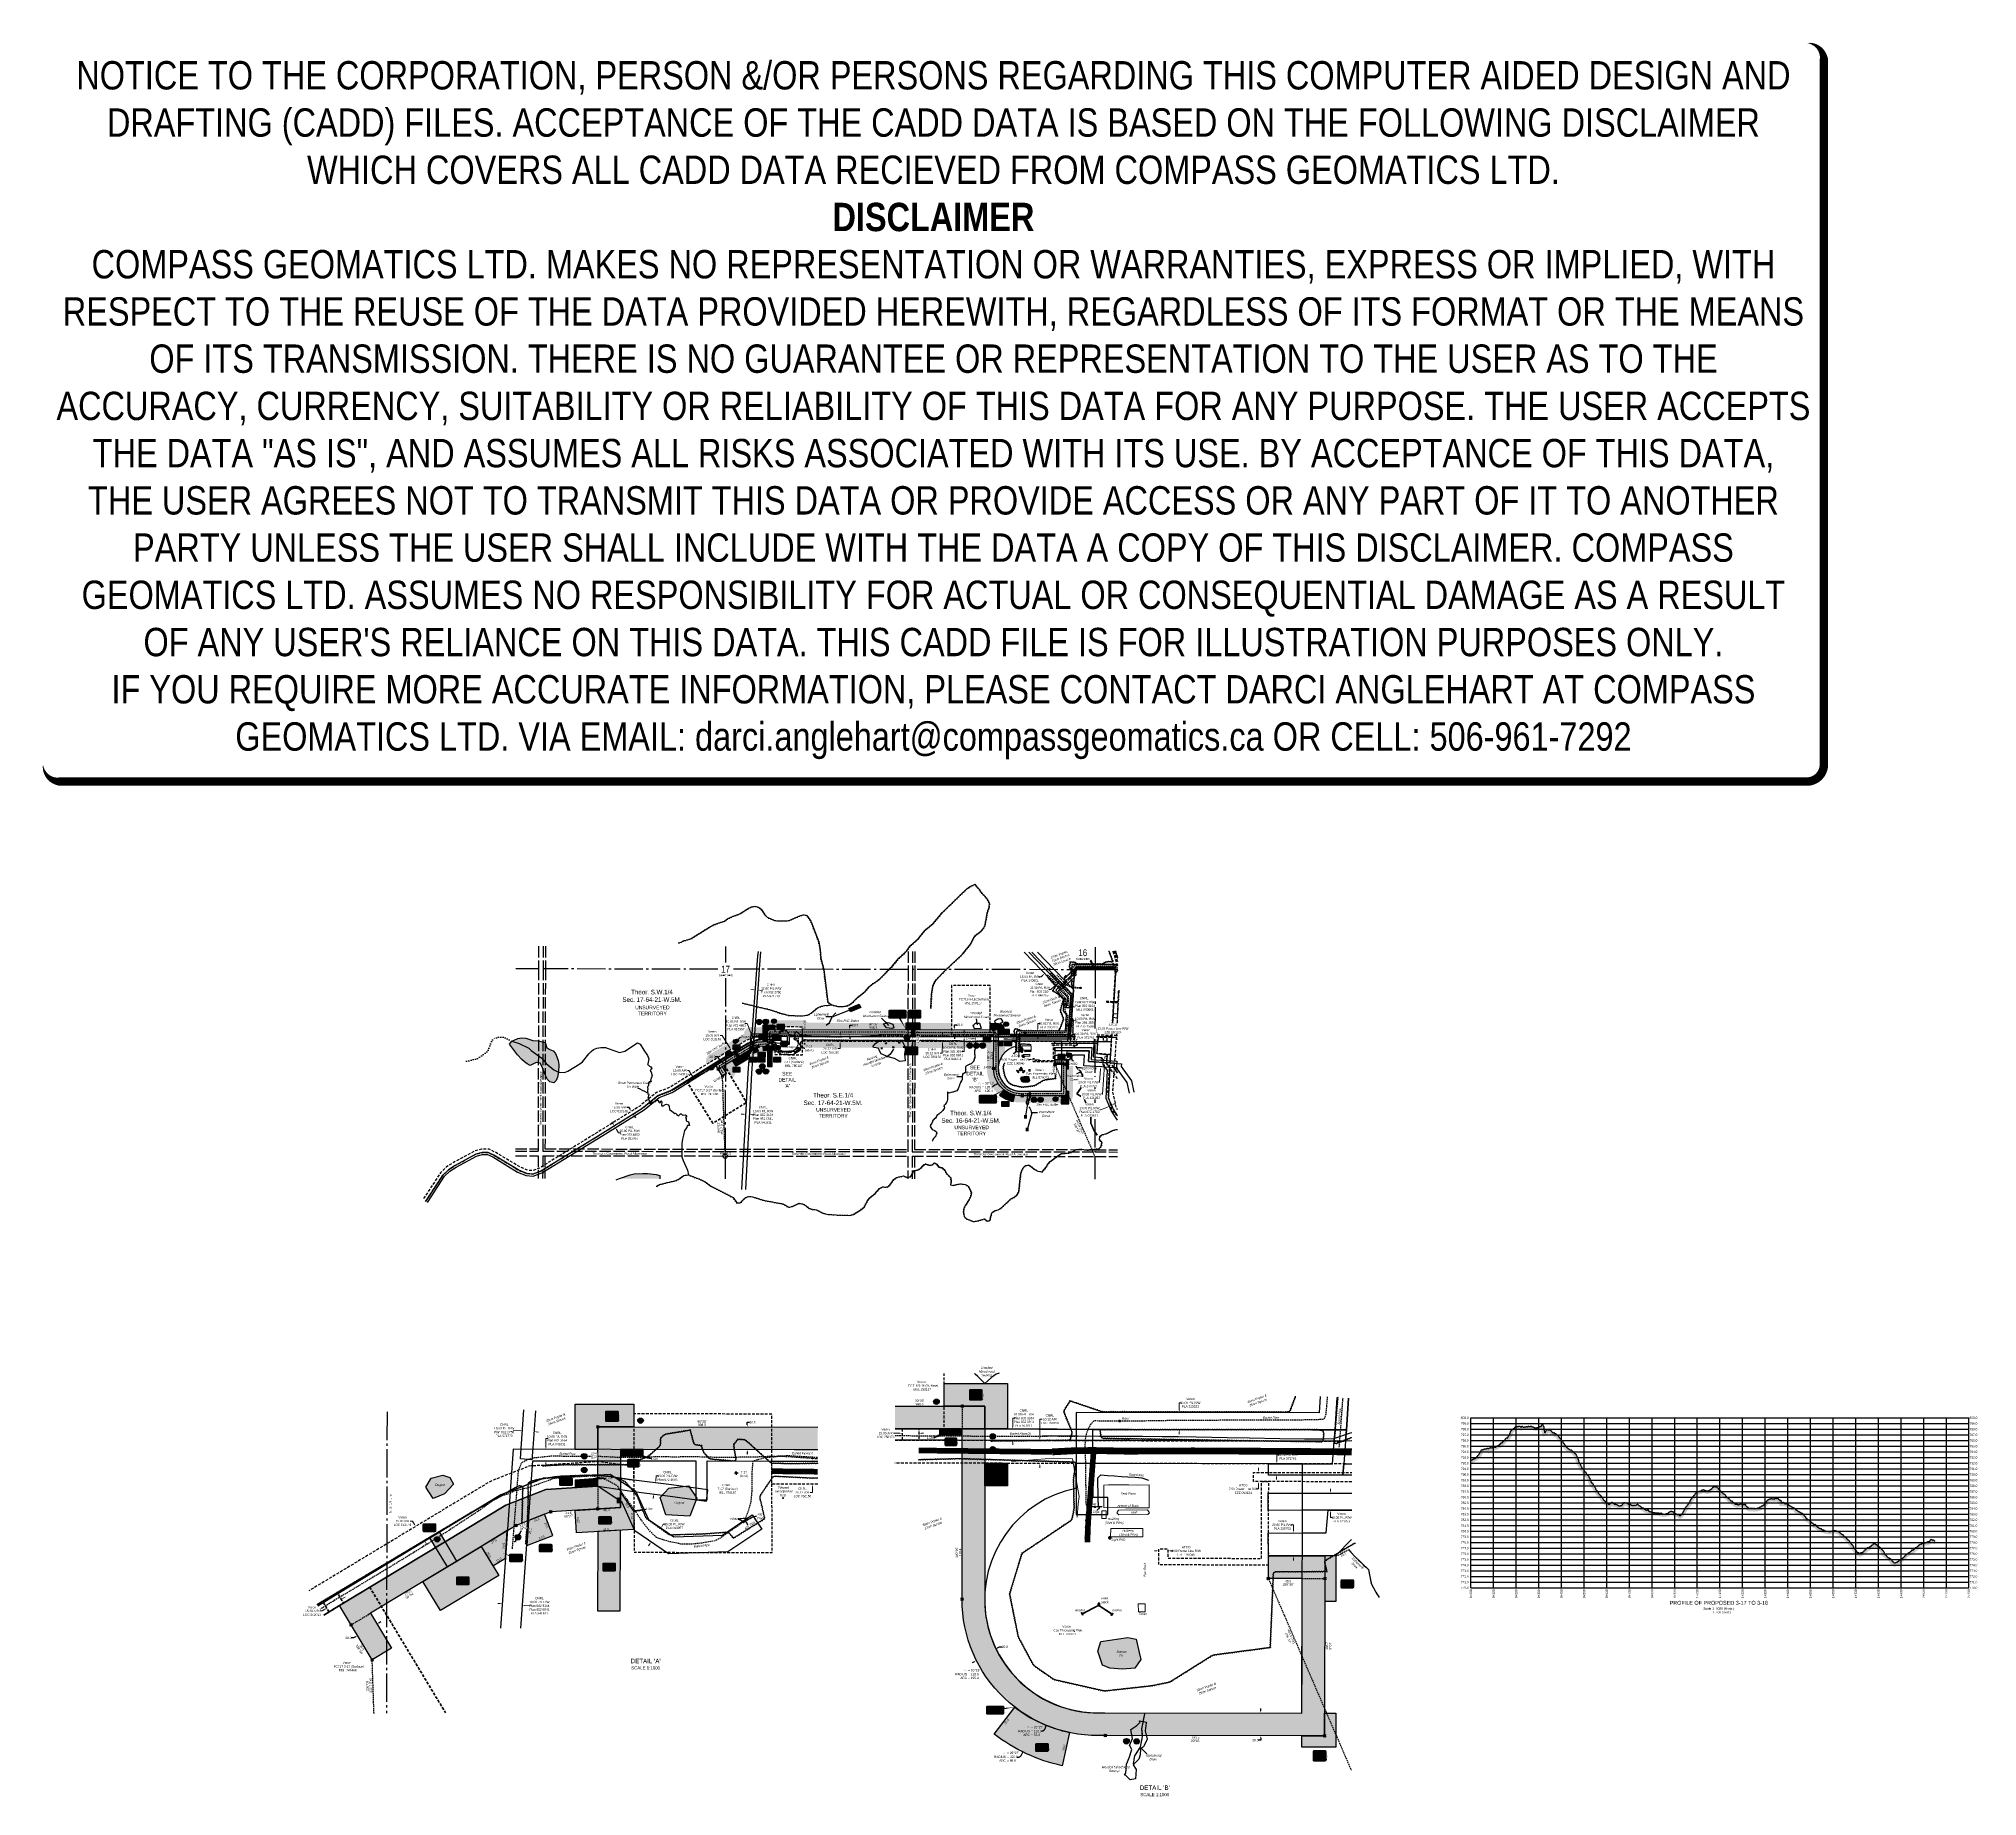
# Model space of a CAD drawing. Extents: x 487965 to 496519, y 6039746 to 6047500.
import ezdxf
from ezdxf.enums import TextEntityAlignment as Align

# ---------------------------------------------------------------- set-up
doc = ezdxf.new("R2010")
doc.units = 0
doc.header["$LTSCALE"] = 5
doc.header["$PDSIZE"] = 0.5
for name, pattern in [('0', [1, 1, 0]), ('foc-ACCESSROAD', [3.75, 2.5, -1.25]), ('foc-FLOWLINE', [3.75, 2.5, -1.25]), ('foc-QUARTERLINE', [33, 25, -3, 2, -3]), ('foc-TIELINE', [1.875, 1.25, -0.625]), ('foc-TOPO', [1, 0.2, -0.8]), ('foc-TOPO-ephemeral', [6.25, 3.125, -0.625, 0.625, -0.625, 0.625, -0.625]), ('foc-TRAV', [1.875, 1.25, -0.625]), ('foc-UNSURVEYED', [12.5, 10, -2.5]), ('foc-WHEELTRACKS', [2, 0.4, -1.6]), ('UG_PIPE', [1.875, 1.25, -0.625])]:
    doc.linetypes.add(name, pattern=pattern)
doc.layers.get('Defpoints').update_dxf_attribs({"color": 9})
for name, color, linetype in [('10', 1, 'Continuous'), ('35', 37, 'Continuous'), ('9', 3, 'Continuous'), ('AS-FENCE', 48, 'foc-FENCE'), ('AS-PIPE-UG', 44, 'UG_PIPE'), ('AS-PIPE-UG-T', 44, 'Continuous'), ('AS-POWER-T', 104, 'Continuous'), ('AS-ROADS', 254, 'Continuous'), ('AS-SYMBOL', 7, 'Continuous'), ('AS-UNDERLAY-H', 141, 'Continuous'), ('C-AR', 13, 'foc-ACCESSROAD'), ('C-RW', 13, 'Continuous'), ('C-SYMBOL', 7, 'Continuous'), ('C-WS', 13, 'foc-ACCESSROAD'), ('CG-NOTES', 7, 'Continuous'), ('DETAIL-T', 7, 'Continuous'), ('F-AR', 190, 'foc-ACCESSROAD'), ('F-EZE', 190, 'foc-FLOWLINE'), ('F-RW', 190, 'Continuous'), ('F-WS', 190, 'foc-ACCESSROAD'), ('F-WS-S', 190, 'Continuous'), ('L-BD', 7, 'Continuous'), ('L-BD1', 253, 'Continuous'), ('L-DETAIL-T', 3, 'Continuous'), ('L-MON', 1, 'Continuous'), ('L-QSEC', 8, 'foc-QUARTERLINE'), ('L-ROAD-T', 7, 'Continuous'), ('L-SECLBL', 7, 'Continuous'), ('L-TIE', 7, 'foc-TIELINE'), ('L-UNS-T', 3, 'Continuous'), ('L-USEC', 7, 'foc-UNSURVEYED'), ('P-BUFFER-H 100m', 191, 'Continuous'), ('P-BUFFER-H 30m', 51, 'Continuous'), ('P-BUFFER-T', 40, 'Continuous'), ('P-CROSSINGS', 250, 'Continuous'), ('P-CROSSINGS-GRID', 8, 'Continuous'), ('P-CROSSINGS-GROUND', 48, 'foc-TOPO'), ('P-CROSSINGS-LINE', 3, 'Continuous'), ('P-ELEVATION', 7, 'Continuous'), ('P-PROPOSED', 10, 'Continuous'), ('P-PROPOSED-H', 21, 'Continuous'), ('P-TEMP-BLOCKS', 250, 'Continuous'), ('P-TEMP-H', 41, 'Continuous'), ('P-TEMP_ACCESS ROAD', 46, 'Continuous'), ('P-TEMP_LOG DECK', 46, 'Continuous'), ('P-TEMP_WORKSPACE', 46, 'Continuous'), ('P-TRAV', 4, 'foc-TRAV'), ('P-TXT', 4, 'Continuous'), ('S-T7', 7, 'Continuous'), ('T-BUSH', 110, '0'), ('T-BUSH-T', 110, 'Continuous'), ('T-DRAW', 143, 'foc-TOPO-ephemeral'), ('T-GENERAL', 48, 'foc-TOPO'), ('T-TIE', 201, 'foc-TIELINE'), ('T-WATER', 160, 'Continuous'), ('T-WATER-H', 133, 'Continuous'), ('T-WATER-P3', 160, 'foc-WHEELTRACKS'), ('T-WATER-T', 170, 'Continuous'), ('WETLAND', 143, 'Continuous'), ('WETLAND-T', 146, 'Continuous')]:
    doc.layers.add(name, color=color, linetype=linetype)
for name, color, linetype, lineweight in [('AS-GENERAL', 48, 'Continuous', 18), ('C-AR-T', 13, 'Continuous', 9), ('C-RW-T', 13, 'Continuous', 9), ('C-WS-T', 13, 'Continuous', 9), ('F-EZE-T', 190, 'Continuous', 9), ('F-RW-T', 190, 'Continuous', 9), ('F-WS-T', 190, 'Continuous', 9), ('P-CHAINAGE-T', 201, 'Continuous', 18), ('P-TEMP-T', 46, 'Continuous', 18), ('T-TEXT', 48, 'Continuous', 18), ('T-TIE-T', 201, 'Continuous', 18)]:
    doc.layers.add(name, color=color, linetype=linetype, lineweight=lineweight)
doc.layers.add('AS-PIPE-AG', color=7, linetype='Continuous', true_color=0x7d00fa)
doc.layers.add('AS-PIPE-AG-T', color=7, linetype='Continuous', true_color=0x7d00fa)
doc.layers.add('DISCLAIMER', color=7, linetype='Continuous', plot=False)
doc.styles.add('140', font='ARIALN.TTF', dxfattribs={"height": 15})
doc.styles.add('175L', font='ARIALN.TTF', dxfattribs={"height": 20})
doc.styles.add('80', font='ARIALN.TTF', dxfattribs={"height": 10})
doc.styles.add('80CG', font='ARIALN.TTF', dxfattribs={"height": 10})
doc.styles.add('80L', font='ARIALN.TTF', dxfattribs={"height": 10})
doc.styles.add('80LS', font='ARIALNI.TTF', dxfattribs={"height": 10})
doc.styles.add('BOLD', font='ARIALNB.TTF')
doc.styles.add('Crossing', font='ARIALN.TTF', dxfattribs={"height": 10})
doc.styles.add('foc-LtypeFont', font='ARIALN.TTF', dxfattribs={"height": 7.35})
doc.styles.add('SIMPLEX', font='ARIALN.TTF')
doc.linetypes.add('foc-FENCE', pattern='A,10,-1,["X",foc-LtypeFont,S=0.2,R=0,X=-0.625,Y=-0.75],-1.24', length=12.24)
doc.linetypes.add('foc-TOPO-flowdirection-NOLINE', pattern='A,0,[">",foc-LtypeFont,S=0.3,R=0,X=0,Y=-0.945],-20,[">",foc-LtypeFont,S=0.3,R=0,X=0,Y=-0.945],0', length=20)
doc.dimstyles.new('Compass 5 000', dxfattribs={"dimscale": 5, "dimtxt": 9, "dimasz": 2, "dimexe": 0.2, "dimexo": 0.0625, "dimgap": 0.5, "dimtad": 0, "dimtih": 1, "dimtoh": 1, "dimzin": 0, "dimdsep": 46, "dimtxsty": '80CG', "dimcen": 0.1, "dimse1": 1, "dimse2": 1, "dimclrd": 256, "dimclrt": 256, "dimaunit": 1, "dimadec": 4, "dimazin": 0, "dimtfac": 0.06, "dimtofl": 0, "dimtmove": 0, "dimatfit": 1, "dimfxl": 0.2, "dimtolj": 1, "dimtzin": 0, "dimlwd": -1, "dimarcsym": 0})

# ---------------------------------------------------------------- blocks, each defined once
blk = doc.blocks.new('L-SECLBL')
at = {"layer": '9', "color": 7}
for p, q in [((-5.1, -27.8), (-12.3, -27.8)), ((20.7, -27.8), (13.5, -27.8))]:
    blk.add_line(p, q, dxfattribs=at)
at = {"layer": '10', "color": 2, "style": 'SIMPLEX'}
blk.add_attdef('SEC', text='', height=30, dxfattribs=at).set_placement((0, 0), align=Align.MIDDLE)
at = {"layer": '10', "color": 5, "style": '80L'}
blk.add_attdef('TWP', text='', height=9.5, dxfattribs=at).set_placement((-14.4, -27.4), align=Align.MIDDLE_RIGHT)
blk.add_attdef('RGE', text='', height=9.5, dxfattribs=at).set_placement((3.6, -27.4), align=Align.MIDDLE_CENTER)
blk.add_attdef('MER', text='', height=9.5, dxfattribs=at).set_placement((23.2, -27.4), align=Align.MIDDLE_LEFT)
blk = doc.blocks.new('*D48')
at = {"layer": 'Defpoints', "color": 0, "transparency": 16777216}
for p in [(491501.1, 6043078), (491565.3, 6043098), (491565.3, 6043077.9)]:
    blk.add_point(p, dxfattribs=at)
at = {"layer": 'F-EZE-T', "transparency": 16777216}
for p, q in [((491501.1, 6043108.1), (491501.1, 6043118.1)), ((491501.1, 6043068), (491501.1, 6043044.7)), ((491501.1, 6043044.7), (491491.1, 6043044.7))]:
    blk.add_line(p, q, dxfattribs=at)
for points in [[(491499.4, 6043108.1), (491502.8, 6043108.1), (491501.1, 6043098.1)], [(491499.4, 6043068), (491502.7, 6043068), (491501.1, 6043078)]]:
    blk.add_solid(points, dxfattribs=at)
at = {"layer": 'F-EZE-T', "transparency": 16777216, "insert": (491456.8, 6043044.7), "char_height": 10, "attachment_point": 5, "style": '80CG'}
blk.add_mtext('\\A1;CNRL\\P20.12 A/R\\PLOC 780150', dxfattribs=at)
blk = doc.blocks.new('*D49')
at = {"layer": 'Defpoints', "color": 0, "transparency": 16777216}
for p in [(491126.3, 6043289.9), (491136.3, 6043289.2), (491137.3, 6043303.2)]:
    blk.add_point(p, dxfattribs=at)
at = {"layer": 'F-RW-T', "transparency": 16777216}
for p, q in [((491117.3, 6043304.7), (491107.3, 6043305.4)), ((491147.3, 6043302.5), (491158.1, 6043301.8))]:
    blk.add_line(p, q, dxfattribs=at)
for points in [[(491117.4, 6043306.3), (491117.2, 6043303), (491127.3, 6043304)], [(491147.4, 6043304.2), (491147.2, 6043300.9), (491137.3, 6043303.2)]]:
    blk.add_solid(points, dxfattribs=at)
at = {"layer": 'F-RW-T', "transparency": 16777216, "insert": (491197.1, 6043301.8), "char_height": 10, "attachment_point": 5, "style": '80CG'}
blk.add_mtext('\\A1;CNRL\\P10.00 P/L R/W\\PPlan 982 2750\\PPLA 971770', dxfattribs=at)
blk = doc.blocks.new('GABD')
for p, q in [((-0.8, 0), (-1.6, 0)), ((0, 0.8), (0, 1.6)), ((1.6, 0), (0.8, 0)), ((0, -0.8), (0, -1.6))]:
    blk.add_line(p, q)
blk.add_circle((0, 0), 0.8)
blk = doc.blocks.new('*D50')
at = {"layer": 'C-RW-T', "transparency": 16777216}
for p, q in [((492669.7, 6043003.3), (492670.3, 6043013.3)), ((492667.7, 6042973.3), (492659, 6042844)), ((492659, 6042844), (492649, 6042844))]:
    blk.add_line(p, q, dxfattribs=at)
for points in [[(492666, 6042973.4), (492669.3, 6042973.2), (492668.3, 6042983.2)], [(492668, 6043003.4), (492671.3, 6043003.2), (492669, 6042993.3)]]:
    blk.add_solid(points, dxfattribs=at)
at = {"layer": 'Defpoints', "color": 0, "transparency": 16777216}
for p in [(492645.1, 6042984.8), (492645.7, 6042994.9), (492668.3, 6042983.2)]:
    blk.add_point(p, dxfattribs=at)
at = {"layer": 'C-RW-T', "transparency": 16777216, "insert": (492609.9, 6042844), "char_height": 10, "attachment_point": 5, "style": '80CG', "bg_fill": 3, "box_fill_scale": 1.1, "bg_fill_color": 256, "bg_fill_true_color": 13158600, "bg_fill_transparency": 0}
blk.add_mtext('\\A1;Veren\\P10.00 P/L R/W\\PPLA 121253', dxfattribs=at)
blk = doc.blocks.new('*D51')
at = {"layer": 'C-RW-T', "transparency": 16777216}
for p, q in [((492502, 6043170.7), (492492, 6043171.4)), ((492532, 6043168.7), (492542.6, 6043168))]:
    blk.add_line(p, q, dxfattribs=at)
for points in [[(492502.1, 6043172.4), (492501.9, 6043169.1), (492512, 6043170.1)], [(492532.1, 6043170.4), (492531.9, 6043167.1), (492522, 6043169.4)]]:
    blk.add_solid(points, dxfattribs=at)
at = {"layer": 'Defpoints', "color": 0, "transparency": 16777216}
for p in [(492512, 6043170.1), (492514.9, 6043212.9), (492524.9, 6043212.2)]:
    blk.add_point(p, dxfattribs=at)
at = {"layer": 'C-RW-T', "transparency": 16777216, "insert": (492581.7, 6043168), "char_height": 10, "attachment_point": 5, "style": '80CG'}
blk.add_mtext('\\A1;Veren\\P10.00 P/L R/W\\PPlan 094 1536\\PPLA 071598', dxfattribs=at)
blk = doc.blocks.new('*D52')
at = {"layer": 'C-RW-T', "transparency": 16777216}
for p, q in [((492536.2, 6043087.2), (492536.3, 6043110.1)), ((492536.3, 6043110.1), (492546.3, 6043110.1)), ((492536.1, 6043057.3), (492536.1, 6043047.3))]:
    blk.add_line(p, q, dxfattribs=at)
for points in [[(492534.4, 6043057.3), (492537.8, 6043057.3), (492536.2, 6043067.3)], [(492534.6, 6043087.2), (492537.9, 6043087.2), (492536.2, 6043077.2)]]:
    blk.add_solid(points, dxfattribs=at)
at = {"layer": 'C-RW-T', "transparency": 16777216, "insert": (492585.4, 6043110.1), "char_height": 10, "attachment_point": 5, "style": '80CG', "bg_fill": 3, "box_fill_scale": 1.1, "bg_fill_color": 256, "bg_fill_true_color": 13158600, "bg_fill_transparency": 0}
blk.add_mtext('\\A1;Veren\\P10.00 P/L R/W\\PPLA 071761', dxfattribs=at)
at = {"layer": 'Defpoints', "color": 0, "transparency": 16777216}
for p in [(492520.3, 6043067.3), (492520.4, 6043077.3), (492536.2, 6043077.2)]:
    blk.add_point(p, dxfattribs=at)
blk = doc.blocks.new('*D53')
at = {"layer": 'F-EZE-T', "transparency": 16777216}
for p, q in [((492635.3, 6043084.6), (492635.3, 6043074.6)), ((492635.6, 6043133.6), (492635.5, 6043125.1)), ((492635.5, 6043115.1), (492635.5, 6043125.1)), ((492645.6, 6043133.6), (492635.6, 6043133.6))]:
    blk.add_line(p, q, dxfattribs=at)
at = {"layer": 'F-EZE-T', "transparency": 16777216, "insert": (492704.7, 6043133.6), "char_height": 10, "attachment_point": 5, "style": '80CG', "bg_fill": 3, "box_fill_scale": 1.1, "bg_fill_color": 256, "bg_fill_true_color": 13158600, "bg_fill_transparency": 0}
blk.add_mtext('\\A1;ATCO\\P10.50 Power Line R/W\\PEZE 080124', dxfattribs=at)
at = {"layer": 'Defpoints', "color": 0, "transparency": 16777216}
for p in [(492635.4, 6043105.1), (492710.9, 6043094.2), (492711, 6043104.7)]:
    blk.add_point(p, dxfattribs=at)
at = {"layer": 'F-EZE-T', "transparency": 16777216}
for points in [[(492633.6, 6043084.6), (492637, 6043084.6), (492635.4, 6043094.6)], [(492633.8, 6043115.1), (492637.1, 6043115.1), (492635.4, 6043105.1)]]:
    blk.add_solid(points, dxfattribs=at)
blk = doc.blocks.new('*D54')
at = {"layer": 'Defpoints', "color": 0, "transparency": 16777216}
for p in [(491952.1, 6043077.7), (492152.5, 6043097.5), (492152.5, 6043077.4)]:
    blk.add_point(p, dxfattribs=at)
at = {"layer": 'F-EZE-T', "transparency": 16777216}
for p, q in [((491952.1, 6043067.7), (491952, 6043024.8)), ((491952.2, 6043107.9), (491952.2, 6043117.9)), ((491952, 6043024.8), (491942, 6043024.8))]:
    blk.add_line(p, q, dxfattribs=at)
for points in [[(491950.5, 6043107.9), (491953.9, 6043107.9), (491952.2, 6043097.9)], [(491950.5, 6043067.7), (491953.8, 6043067.7), (491952.1, 6043077.7)]]:
    blk.add_solid(points, dxfattribs=at)
at = {"layer": 'F-EZE-T', "transparency": 16777216, "insert": (491907.7, 6043024.8), "char_height": 10, "attachment_point": 5, "style": '80CG'}
blk.add_mtext('\\A1;CNRL\\P20.12 A/R\\PLOC 780150', dxfattribs=at)
blk = doc.blocks.new('*D55')
at = {"layer": 'C-RW-T', "transparency": 16777216}
for p, q in [((492388.5, 6043361.9), (492378.5, 6043361.9)), ((492396.1, 6043369.3), (492388.5, 6043361.9)), ((492421.4, 6043393.5), (492428.6, 6043400.4))]:
    blk.add_line(p, q, dxfattribs=at)
for points in [[(492395, 6043370.5), (492397.3, 6043368.1), (492403.4, 6043376.2)], [(492420.3, 6043394.7), (492422.6, 6043392.3), (492414.2, 6043386.6)]]:
    blk.add_solid(points, dxfattribs=at)
at = {"layer": 'Defpoints', "color": 0, "transparency": 16777216}
for p in [(492403.4, 6043376.2), (492406.3, 6043373.2), (492417.1, 6043383.5)]:
    blk.add_point(p, dxfattribs=at)
at = {"layer": 'C-RW-T', "transparency": 16777216, "insert": (492339.4, 6043361.9), "char_height": 10, "attachment_point": 5, "style": '80CG'}
blk.add_mtext('\\A1;Veren\\P15.00 P/L R/W\\PPLA 140001 ', dxfattribs=at)
blk = doc.blocks.new('*D56')
at = {"layer": 'Defpoints', "color": 0, "transparency": 16777216}
for p in [(492470.4, 6043342.4), (492473.3, 6043339.4), (492486.2, 6043351.9)]:
    blk.add_point(p, dxfattribs=at)
at = {"layer": 'F-RW-T', "transparency": 16777216}
for p, q in [((492463.2, 6043335.5), (492431.4, 6043304.9)), ((492490.6, 6043361.8), (492497.8, 6043368.7)), ((492431.4, 6043304.9), (492421.4, 6043304.9))]:
    blk.add_line(p, q, dxfattribs=at)
for points in [[(492462, 6043336.7), (492464.3, 6043334.3), (492470.4, 6043342.4)], [(492489.5, 6043363), (492491.8, 6043360.6), (492483.4, 6043354.8)]]:
    blk.add_solid(points, dxfattribs=at)
at = {"layer": 'F-RW-T', "transparency": 16777216, "insert": (492382.3, 6043304.9), "char_height": 10, "attachment_point": 5, "style": '80CG'}
blk.add_mtext('\\A1;CNRL\\P10.00 P/L R/W\\PPlan 802 3164\\PPLA 840255', dxfattribs=at)
blk = doc.blocks.new('*D57')
at = {"layer": 'Defpoints', "color": 0, "transparency": 16777216}
for p in [(492029.7, 6043097.1), (492029.8, 6043107.2), (492048.3, 6043097.1)]:
    blk.add_point(p, dxfattribs=at)
at = {"layer": 'F-RW-T', "transparency": 16777216}
for p, q in [((492048.3, 6043087.1), (492048.2, 6043032.6)), ((492048.4, 6043117.2), (492048.4, 6043127.2)), ((492048.2, 6043032.6), (492038.2, 6043032.6))]:
    blk.add_line(p, q, dxfattribs=at)
for points in [[(492046.6, 6043087.1), (492050, 6043087.1), (492048.3, 6043097.1)], [(492046.7, 6043117.2), (492050, 6043117.2), (492048.3, 6043107.2)]]:
    blk.add_solid(points, dxfattribs=at)
at = {"layer": 'F-RW-T', "transparency": 16777216, "insert": (491999.1, 6043032.6), "char_height": 10, "attachment_point": 5, "style": '80CG'}
blk.add_mtext('\\A1;CNRL\\P10.00 P/L R/W\\PPlan 802 3164\\PPlan 952 0841\\PPLA 941611', dxfattribs=at)
blk = doc.blocks.new('RISER')
h = blk.add_hatch(color=255)
h.dxf.hatch_style = 1
edge = h.paths.add_edge_path()
edge.add_arc((0, 0), 0.7, 0, 360)
blk.add_hatch(color=48).paths.add_polyline_path([(0.6, -0.2), (-0.6, -0.2, 0.774597)])
at = {"color": 48}
blk.add_line((-0.6, -0.2), (0.6, -0.2), dxfattribs=at)
blk.add_circle((0, 0), 0.6, dxfattribs=at)
blk = doc.blocks.new('DYN_ANCHOR')
h = blk.add_hatch(color=255)
h.dxf.hatch_style = 1
edge = h.paths.add_edge_path()
edge.add_arc((-1.1, 0), 0.2, 90, 270, ccw=False)
edge.add_line((-1.1, 0.2), (0.2, 0.2))
edge.add_line((0.2, 0.2), (1.1, 0.2))
edge.add_arc((1.1, 0), 0.2, -90, 90, ccw=False)
edge.add_line((1.1, -0.2), (-1.1, -0.2))
h = blk.add_hatch(color=255)
h.dxf.hatch_style = 1
edge = h.paths.add_edge_path()
edge.add_arc((0, 4.125), 0.2, 0, 180, ccw=False)
edge.add_line((0.2, 4.125), (0.2, 0.2))
edge.add_line((0.2, 0.2), (-0.2, 0.2))
edge.add_line((-0.2, 0.2), (-0.2, 4.125))
at = {"color": 255}
blk.add_lwpolyline([(-1.1, -0.2, -1), (-1.1, 0.2), (0.2, 0.2), (1.1, 0.2, -1), (1.1, -0.2)], format="xyb", close=True, dxfattribs=at)
at = {"color": 72, "const_width": 0.1, "flags": 128}
for points in [[(-1.1, 0), (1.1, 0)], [(0, 4.125), (0, 0)]]:
    blk.add_lwpolyline(points, dxfattribs=at)
at = {"color": 255, "flags": 128}
blk.add_lwpolyline([(-0.2, 4.125, -1), (0.2, 4.125), (0.2, 0.2), (-0.2, 0.2)], format="xyb", close=True, dxfattribs=at)
blk = doc.blocks.new('FLARE')
h = blk.add_hatch(color=255)
h.dxf.hatch_style = 1
h.paths.add_polyline_path([(0.2, 2.4, 0.114147), (0.1, 2.4), (0.1, 2.4, 0.261551), (0, 2.4), (0, 2.4, 0.131268), (0, 2.4), (0, 2.3, 0.041497), (0, 2.3), (-0.1, 2.3, 0.015174), (-0.1, 2.3), (-0.1, 2.2, 0.004376), (-0.1, 2.2), (-0.1, 2.2), (-0.1, 2.1), (-0.1, 2), (-0.1, 2), (-0.1, 1.9), (-0.1, 1.8), (-0.2, 1.8), (-0.2, 1.7), (-0.2, 1.6), (-0.3, 1.5), (-0.3, 1.5), (-0.3, 1.4), (-0.4, 1.3), (-0.4, 1.2, 0.000505), (-0.4, 1.2), (-0.4, 1.2, 0.002398), (-0.4, 1.2), (-0.5, 1.1, 0.004177), (-0.5, 1.1), (-0.5, 1, 0.005735), (-0.5, 1), (-0.5, 1, 0.006994), (-0.5, 0.9), (-0.6, 0.9, 0.00791), (-0.6, 0.9), (-0.6, 0.8, 0.008323), (-0.6, 0.8), (-0.6, 0.7, 0.008095), (-0.6, 0.7), (-0.7, 0.6, 0.008067), (-0.7, 0.6), (-0.7, 0.5, 0.008387), (-0.7, 0.5), (-0.7, 0.4, 0.009056), (-0.7, 0.4), (-0.7, 0.3, 0.010123), (-0.7, 0.3), (-0.7, 0.2, 0.011689), (-0.7, 0.2), (-0.7, 0.1, 0.013925), (-0.7, 0.1), (-0.8, 0, 0.016488), (-0.8, 0), (-0.7, -0.1, 0.017255), (-0.7, -0.1), (-0.7, -0.2, 0.01735), (-0.7, -0.2), (-0.7, -0.3, 0.017311), (-0.7, -0.3), (-0.7, -0.4, 0.01715), (-0.7, -0.4), (-0.7, -0.4, 0.016886), (-0.7, -0.4), (-0.7, -0.5, 0.016546), (-0.7, -0.5), (-0.6, -0.6, 0.016164), (-0.6, -0.6), (-0.6, -0.6, 0.016329), (-0.6, -0.6), (-0.6, -0.7, 0.018828), (-0.6, -0.7), (-0.5, -0.7, 0.022087), (-0.5, -0.7), (-0.5, -0.7, 0.025345), (-0.5, -0.8), (-0.5, -0.8, 0.028234), (-0.5, -0.8), (-0.4, -0.8, 0.030298), (-0.4, -0.8), (-0.4, -0.8, 0.031129), (-0.4, -0.8), (-0.3, -0.9, 0.030544), (-0.3, -0.9), (-0.3, -0.9, 0.028465), (-0.3, -0.9), (-0.2, -0.9, 0.025311), (-0.2, -0.9), (-0.2, -0.9, 0.02283), (-0.2, -0.9), (-0.1, -0.9, 0.021226), (-0.1, -0.9), (-0.1, -0.9, 0.020401), (0, -0.9), (0, -0.9, 0.020299), (0, -0.9), (0.1, -0.9, 0.020911), (0.1, -0.9), (0.1, -0.8, 0.022277), (0.1, -0.8), (0.2, -0.8, 0.023712), (0.2, -0.8), (0.2, -0.8, 0.022408), (0.2, -0.8), (0.2, -0.7, 0.01993), (0.2, -0.7), (0.3, -0.7, 0.017146), (0.3, -0.7), (0.3, -0.7, 0.014211), (0.3, -0.7), (0.3, -0.6, 0.011221), (0.3, -0.6), (0.4, -0.6, 0.008212), (0.4, -0.6), (0.4, -0.6, 0.005172), (0.4, -0.6), (0.4, -0.5, 0.002523), (0.4, -0.5), (0.4, -0.5, 0.001671), (0.4, -0.5), (0.5, -0.5, 0.001229), (0.5, -0.5), (0.5, -0.4, 0.00075), (0.5, -0.4), (0.5, -0.4, 0.00026), (0.5, -0.4), (0.5, -0.4), (0.6, -0.3), (0.6, -0.3), (0.6, -0.3), (0.6, -0.2, 0.001311), (0.6, -0.2), (0.7, -0.2, 0.003726), (0.7, -0.2), (0.7, -0.1, 0.006065), (0.7, -0.1), (0.7, -0.1, 0.008452), (0.7, -0.1), (0.7, -0.1, 0.010991), (0.7, 0), (0.8, 0, 0.013767), (0.8, 0), (0.8, 0, 0.016839), (0.8, 0.1), (0.8, 0.1, 0.019104), (0.8, 0.1), (0.8, 0.2, 0.016987), (0.8, 0.2), (0.8, 0.2, 0.013636), (0.8, 0.2), (0.8, 0.3, 0.010244), (0.8, 0.3), (0.9, 0.3, 0.006846), (0.9, 0.3), (0.9, 0.4, 0.003419), (0.9, 0.4), (0.9, 0.4), (0.9, 0.5), (0.9, 0.5), (0.9, 0.5), (0.9, 0.6), (0.9, 0.6, 0.001278), (0.9, 0.6), (0.9, 0.7, 0.004735), (0.9, 0.7), (0.9, 0.7, 0.008354), (0.9, 0.7), (0.9, 0.8, 0.012059), (0.9, 0.8), (0.9, 0.8, 0.015712), (0.9, 0.8), (0.9, 0.8, 0.018457), (0.9, 0.9), (0.9, 0.9, 0.018102), (0.9, 0.9), (0.9, 0.9, 0.016533), (0.9, 0.9), (0.9, 1, 0.014576), (0.9, 1), (0.9, 1, 0.012435), (0.9, 1), (0.8, 1.1, 0.010283), (0.8, 1.1), (0.8, 1.1, 0.00824), (0.8, 1.1), (0.8, 1.2, 0.00638), (0.8, 1.2), (0.8, 1.2, 0.004735), (0.8, 1.2), (0.8, 1.3, 0.003388), (0.8, 1.3), (0.7, 1.3, 0.002345), (0.7, 1.3), (0.7, 1.4, 0.001492), (0.7, 1.4), (0.7, 1.5, 0.000746), (0.7, 1.5), (0.6, 1.5), (0.6, 1.6), (0.6, 1.6), (0.5, 1.7), (0.5, 1.7), (0.5, 1.8), (0.5, 1.8), (0.4, 1.9), (0.4, 1.9), (0.4, 2), (0.4, 2), (0.4, 2.1, 0.000332), (0.4, 2.1), (0.3, 2.1, 0.001849), (0.3, 2.1), (0.3, 2.2, 0.0038), (0.3, 2.2), (0.3, 2.2, 0.006473), (0.3, 2.2), (0.2, 2.3, 0.010865), (0.2, 2.3), (0.2, 2.3, 0.019524), (0.2, 2.3), (0.2, 2.4, 0.041077), (0.2, 2.4)])
at = {"color": 48, "flags": 128}
for points in [[(0.1, -0.7), (0.1, -0.7), (0, -0.8), (0, -0.8), (-0.1, -0.8), (-0.1, -0.8), (-0.2, -0.8), (-0.2, -0.8), (-0.2, -0.8), (-0.3, -0.8), (-0.3, -0.8), (-0.4, -0.7), (-0.4, -0.7), (-0.4, -0.7), (-0.5, -0.6), (-0.5, -0.6), (-0.5, -0.6), (-0.5, -0.5), (-0.6, -0.5), (-0.6, -0.4), (-0.6, -0.3), (-0.6, -0.3), (-0.6, -0.2), (-0.6, -0.1), (-0.7, 0), (-0.6, 0.1), (-0.6, 0.2), (-0.6, 0.3), (-0.6, 0.4), (-0.6, 0.5), (-0.6, 0.6), (-0.5, 0.7), (-0.5, 0.7), (-0.5, 0.8), (-0.4, 0.9), (-0.4, 1), (-0.4, 1.1), (-0.3, 1.1), (-0.3, 1.2), (-0.3, 1.3), (-0.2, 1.3), (-0.2, 1.4), (-0.2, 1.5), (-0.1, 1.6), (-0.1, 1.6), (-0.1, 1.7), (0, 1.8), (0, 1.9), (0, 2), (0, 2), (0, 2.1), (0, 2.2), (0, 2.2), (0, 2.3), (0.1, 2.3), (0.1, 2.3), (0.1, 2.3), (0.1, 2.3), (0.1, 2.3), (0.1, 2.3), (0.2, 2.2), (0.2, 2.2), (0.2, 2.1), (0.2, 2.1), (0.3, 2), (0.3, 2), (0.3, 1.9), (0.3, 1.9), (0.4, 1.8), (0.4, 1.8), (0.4, 1.7), (0.4, 1.7), (0.5, 1.6), (0.5, 1.6), (0.5, 1.5), (0.5, 1.5), (0.6, 1.4), (0.6, 1.4), (0.6, 1.3), (0.7, 1.2), (0.7, 1.2), (0.7, 1.1), (0.7, 1.1), (0.8, 1), (0.8, 1), (0.8, 1), (0.8, 0.9), (0.8, 0.9), (0.8, 0.8), (0.8, 0.8), (0.8, 0.8), (0.8, 0.7), (0.8, 0.7), (0.8, 0.6), (0.8, 0.6), (0.8, 0.6), (0.8, 0.5), (0.8, 0.5), (0.8, 0.4), (0.8, 0.4), (0.8, 0.3), (0.8, 0.3), (0.7, 0.2), (0.7, 0.2), (0.7, 0.1), (0.7, 0.1), (0.7, 0), (0.7, 0), (0.6, 0), (0.6, -0.1), (0.6, -0.1), (0.6, -0.2), (0.5, -0.2), (0.5, -0.2), (0.5, -0.3), (0.5, -0.3), (0.4, -0.4), (0.4, -0.4), (0.4, -0.4), (0.4, -0.4), (0.3, -0.5), (0.3, -0.5), (0.3, -0.5), (0.3, -0.6), (0.2, -0.6), (0.2, -0.6), (0.2, -0.7), (0.1, -0.7)], [(0, -0.7), (0, -0.8), (0, -0.8), (-0.1, -0.8), (-0.1, -0.8), (-0.1, -0.8), (-0.1, -0.8), (-0.2, -0.8), (-0.2, -0.8), (-0.2, -0.8), (-0.2, -0.8), (-0.2, -0.8), (-0.3, -0.7), (-0.3, -0.7), (-0.3, -0.7), (-0.3, -0.7), (-0.3, -0.7), (-0.3, -0.6), (-0.4, -0.6), (-0.4, -0.6), (-0.4, -0.5), (-0.4, -0.5), (-0.4, -0.5), (-0.4, -0.4), (-0.4, -0.4), (-0.4, -0.3), (-0.4, -0.3), (-0.4, -0.2), (-0.4, -0.1), (-0.4, -0.1), (-0.4, 0), (-0.3, 0), (-0.3, 0.1), (-0.3, 0.1), (-0.3, 0.2), (-0.3, 0.2), (-0.3, 0.2), (-0.2, 0.3), (-0.2, 0.3), (-0.2, 0.4), (-0.2, 0.4), (-0.2, 0.4), (-0.1, 0.5), (-0.1, 0.5), (-0.1, 0.6), (-0.1, 0.6), (-0.1, 0.7), (-0.1, 0.7), (0, 0.7), (0, 0.8), (0, 0.8), (0, 0.9), (0, 0.9), (0, 0.9), (0, 0.9), (0, 1), (0, 1), (0, 1), (0, 1), (0, 0.9), (0, 0.9), (0.1, 0.9), (0.1, 0.9), (0.1, 0.8), (0.1, 0.8), (0.1, 0.8), (0.1, 0.7), (0.1, 0.7), (0.2, 0.7), (0.2, 0.7), (0.2, 0.6), (0.2, 0.6), (0.2, 0.6), (0.2, 0.5), (0.2, 0.5), (0.3, 0.5), (0.3, 0.4), (0.3, 0.4), (0.3, 0.4), (0.3, 0.3), (0.3, 0.3), (0.4, 0.3), (0.4, 0.3), (0.4, 0.2), (0.4, 0.2), (0.4, 0.2), (0.4, 0.2), (0.4, 0.1), (0.4, 0.1), (0.4, 0.1), (0.4, 0.1), (0.4, 0.1), (0.4, 0), (0.4, 0), (0.4, 0), (0.4, 0), (0.4, -0.1), (0.4, -0.1), (0.4, -0.1), (0.4, -0.1), (0.4, -0.2), (0.4, -0.2), (0.4, -0.2), (0.4, -0.2), (0.4, -0.3), (0.3, -0.3), (0.3, -0.3), (0.3, -0.3), (0.3, -0.4), (0.3, -0.4), (0.3, -0.4), (0.3, -0.4), (0.3, -0.5), (0.2, -0.5), (0.2, -0.5), (0.2, -0.5), (0.2, -0.5), (0.2, -0.6), (0.2, -0.6), (0.2, -0.6), (0.1, -0.6), (0.1, -0.6), (0.1, -0.7), (0.1, -0.7), (0.1, -0.7), (0.1, -0.7), (0.1, -0.7), (0, -0.7)]]:
    blk.add_lwpolyline(points, close=True, dxfattribs=at)
blk = doc.blocks.new('lightpole')
h = blk.add_hatch(color=255)
h.dxf.hatch_style = 1
h.paths.add_polyline_path([(-0.8, 0, 1), (0.8, 0, 1)])
h.paths.add_polyline_path([(0.7, 0, -1), (-0.7, 0, -1)], flags=16)
h = blk.add_hatch(color=48)
h.dxf.hatch_style = 1
edge = h.paths.add_edge_path()
edge.add_arc((0, 0), 0.682, 0, 360)
at = {"color": 48}
for p, q in [((-0.9, 0), (-1.4, 0)), ((-0.7, 0.4), (-1.2, 0.7)), ((-0.4, 0.7), (-0.7, 1.2)), ((0, 0.9), (0, 1.4)), ((0.4, 0.7), (0.7, 1.2)), ((0.7, 0.4), (1.2, 0.7)), ((0.9, 0), (1.4, 0)), ((-0.7, -0.4), (-1.2, -0.7)), ((-0.4, -0.7), (-0.7, -1.2)), ((0, -0.9), (0, -1.4)), ((0.4, -0.7), (0.7, -1.2)), ((0.7, -0.4), (1.2, -0.7))]:
    blk.add_line(p, q, dxfattribs=at)
blk.add_circle((0, 0), 0.682, dxfattribs=at)
blk = doc.blocks.new('*D58')
at = {"layer": 'C-RW-T', "transparency": 16777216}
for p, q in [((492652.9, 6042994.4), (492653.6, 6043004.3)), ((492646.1, 6042896.3), (492636.1, 6042896.3)), ((492650.1, 6042954.3), (492646.1, 6042896.3))]:
    blk.add_line(p, q, dxfattribs=at)
for points in [[(492651.3, 6042994.5), (492654.6, 6042994.2), (492652.2, 6042984.4)], [(492648.5, 6042954.5), (492651.8, 6042954.2), (492650.8, 6042964.3)]]:
    blk.add_solid(points, dxfattribs=at)
at = {"layer": 'Defpoints', "color": 0, "transparency": 16777216}
for p in [(492620.6, 6042986.6), (492619.2, 6042966.5), (492650.8, 6042964.3)]:
    blk.add_point(p, dxfattribs=at)
at = {"layer": 'C-RW-T', "transparency": 16777216, "insert": (492596.6, 6042896.3), "char_height": 10, "attachment_point": 5, "style": '80CG', "bg_fill": 3, "box_fill_scale": 1.1, "bg_fill_color": 256, "bg_fill_true_color": 13158600, "bg_fill_transparency": 0}
blk.add_mtext('\\A1;Veren\\P20.00 P/L R/W\\PPLA 230753', dxfattribs=at)
blk = doc.blocks.new('MUSK')
at = {"layer": 'T-GENERAL', "linetype": 'Continuous'}
for centre, radius, start, end in [((-0.9, 0), 0.856, 357.7915, 88.2897), ((1.9, 0.2), 1.86, 140.732, 184.6871), ((1.9, -0.8), 2.08, 122.4427, 157.2145)]:
    blk.add_arc(centre, radius, start, end, dxfattribs=at)
blk = doc.blocks.new('*D60')
at = {"layer": 'C-AR', "transparency": 16777216}
for p, q in [((490569.5, 6042785.6), (490559.5, 6042785.6)), ((490574.7, 6042777.1), (490569.5, 6042785.6)), ((490593.2, 6042747.4), (490598.5, 6042738.9))]:
    blk.add_line(p, q, dxfattribs=at)
for points in [[(490576.2, 6042778), (490573.3, 6042776.2), (490580, 6042768.6)], [(490594.6, 6042748.3), (490591.8, 6042746.5), (490587.9, 6042755.9)]]:
    blk.add_solid(points, dxfattribs=at)
at = {"layer": 'Defpoints', "color": 0, "transparency": 16777216}
for p in [(490572.7, 6042764), (490580, 6042768.6), (490580.6, 6042751.3)]:
    blk.add_point(p, dxfattribs=at)
at = {"layer": 'C-AR', "transparency": 16777216, "insert": (490525.2, 6042785.6), "char_height": 10, "attachment_point": 5, "style": '80CG'}
blk.add_mtext('\\A1;Veren\\P15.00 A/R\\PLOC 013148', dxfattribs=at)
blk = doc.blocks.new('TEMP')
h = blk.add_hatch(color=255)
h.dxf.hatch_style = 1
h.paths.add_polyline_path([(0, 0.3), (-0.7, 1.2), (-0.7, 0.7), (-1.2, 0.7), (-0.3, 0), (-1.2, -0.7), (-0.7, -0.7), (-0.7, -1.2), (0, -0.3), (0.7, -1.2), (0.7, -0.7), (1.2, -0.7), (0.3, 0), (1.2, 0.7), (0.7, 0.7), (0.7, 1.2)])
h.paths.add_polyline_path([(0.6, 0.8), (0.6, 0.6), (0.8, 0.6), (0.1, 0), (0.8, -0.6), (0.6, -0.6), (0.6, -0.8), (0, -0.1), (-0.6, -0.8), (-0.6, -0.6), (-0.8, -0.6), (-0.1, 0), (-0.8, 0.6), (-0.6, 0.6), (-0.6, 0.8), (0, 0.1)], flags=16)
h = blk.add_hatch(color=1)
h.dxf.hatch_style = 1
h.paths.add_polyline_path([(0, 0.1), (-0.6, 0.8), (-0.6, 0.6), (-0.8, 0.6), (-0.1, 0), (-0.8, -0.6), (-0.6, -0.6), (-0.6, -0.8), (0, -0.1), (0.6, -0.8), (0.6, -0.6), (0.8, -0.6), (0.1, 0), (0.8, 0.6), (0.6, 0.6), (0.6, 0.8)])
at = {"color": 1}
for p, q in [((-0.1, 0), (0.1, 0)), ((0, 0.1), (0, -0.1))]:
    blk.add_line(p, q, dxfattribs=at)
at = {"color": 255, "flags": 128}
blk.add_lwpolyline([(-0.3, 0), (-1.2, 0.7), (-0.7, 0.7), (-0.7, 1.2), (0, 0.3), (0.7, 1.2), (0.7, 0.7), (1.2, 0.7), (0.3, 0), (1.2, -0.7), (0.7, -0.7), (0.7, -1.2), (0, -0.3), (-0.7, -1.2), (-0.7, -0.7), (-1.2, -0.7)], close=True, dxfattribs=at)
at = {"color": 1, "flags": 128}
blk.add_lwpolyline([(-0.1, 0), (-0.8, 0.6), (-0.6, 0.6), (-0.6, 0.8), (0, 0.1), (0.6, 0.8), (0.6, 0.6), (0.8, 0.6), (0.1, 0), (0.8, -0.6), (0.6, -0.6), (0.6, -0.8), (0, -0.1), (-0.6, -0.8), (-0.6, -0.6), (-0.8, -0.6)], close=True, dxfattribs=at)
blk = doc.blocks.new('*D62')
at = {"layer": 'Defpoints', "color": 0, "transparency": 16777216}
for p in [(492352.2, 6042998.2), (492352.2, 6042996.1), (492360.2, 6042998.2)]:
    blk.add_point(p, dxfattribs=at)
at = {"layer": 'F-EZE-T', "transparency": 16777216}
for p, q in [((492342.2, 6042996.1), (492332.2, 6042996.2)), ((492370.2, 6042996), (492380.2, 6042995.9))]:
    blk.add_line(p, q, dxfattribs=at)
for points in [[(492342.2, 6042997.8), (492342.2, 6042994.4), (492352.2, 6042996.1)], [(492370.2, 6042997.7), (492370.2, 6042994.3), (492360.2, 6042996)]]:
    blk.add_solid(points, dxfattribs=at)
at = {"layer": 'F-EZE-T', "transparency": 16777216, "insert": (492275.9, 6042996.2), "char_height": 10, "attachment_point": 5, "style": '80CG'}
blk.add_mtext('\\A1;ATCO\\P8.00 Power Line R/W\\PEZE 190046', dxfattribs=at)
blk = doc.blocks.new('xing2')
h = blk.add_hatch(color=50)
h.dxf.hatch_style = 1
edge = h.paths.add_edge_path()
edge.add_ellipse((0, 0), major_axis=(-12.5, 0), ratio=0.816297, start_angle=0, end_angle=360)
h = blk.add_hatch(color=250)
h.dxf.hatch_style = 1
edge = h.paths.add_edge_path()
edge.add_ellipse((0, -2), major_axis=(-12.5, 0), ratio=0.816297, start_angle=0, end_angle=180)
edge.add_line((12.5, -2), (12.5, 0))
edge.add_ellipse((0, 0), major_axis=(-12.5, 0), ratio=0.816297, start_angle=0, end_angle=180, ccw=False)
edge.add_line((-12.5, 0), (-12.5, -2))
at = {"color": 250}
blk.add_ellipse((0, 0), major_axis=(-12.5, 0), ratio=0.816297, dxfattribs=at)
blk.add_ellipse((0, -2), major_axis=(-12.5, 0), ratio=0.816297, start_param=0, end_param=3.141593, dxfattribs=at)
at = {"color": 250, "style": 'Crossing'}
blk.add_attdef('CROSSING', text='', height=9, dxfattribs=at).set_placement((0.1, 0), align=Align.MIDDLE_CENTER)
at = {"color": 250, "style": 'Crossing', "flags": 1}
for tag, p in [('DESCRIPTION', (0.1, -25.8)), ('LOCATION', (0.1, -39.3)), ('DWG_REF', (0.1, -52.8)), ('OWNER', (0.1, -12.5))]:
    blk.add_attdef(tag, text='', height=9, dxfattribs=at).set_placement(p, align=Align.MIDDLE_CENTER)
blk = doc.blocks.new('*D63')
at = {"layer": 'C-RW-T', "transparency": 16777216}
for p, q in [((492373.4, 6043131.5), (492373.5, 6043155.4)), ((492373.5, 6043155.4), (492383.5, 6043155.4)), ((492373.4, 6043096.5), (492373.3, 6043086.5))]:
    blk.add_line(p, q, dxfattribs=at)
for points in [[(492371.7, 6043131.5), (492375.1, 6043131.5), (492373.4, 6043121.5)], [(492371.7, 6043096.5), (492375, 6043096.5), (492373.4, 6043106.5)]]:
    blk.add_solid(points, dxfattribs=at)
at = {"layer": 'Defpoints', "color": 0, "transparency": 16777216}
for p in [(492373.4, 6043121.5), (492392.2, 6043121.5), (492392.2, 6043106.5)]:
    blk.add_point(p, dxfattribs=at)
at = {"layer": 'C-RW-T', "transparency": 16777216, "insert": (492422.5, 6043155.4), "char_height": 10, "attachment_point": 5, "style": '80CG'}
blk.add_mtext('\\A1;Veren\\P15.00 P/L R/W\\PPLA 220223', dxfattribs=at)
blk = doc.blocks.new('*D64')
at = {"layer": 'C-RW-T', "transparency": 16777216}
for p, q in [((492650.2, 6042774.1), (492640.2, 6042774.1)), ((492680.2, 6042787.1), (492650.2, 6042774.1)), ((492707.7, 6042799), (492716.8, 6042803))]:
    blk.add_line(p, q, dxfattribs=at)
for points in [[(492679.6, 6042788.7), (492680.9, 6042785.6), (492689.4, 6042791.1)], [(492707, 6042800.6), (492708.3, 6042797.5), (492698.5, 6042795.1)]]:
    blk.add_solid(points, dxfattribs=at)
at = {"layer": 'Defpoints', "color": 0, "transparency": 16777216}
for p in [(492689.2, 6042791.5), (492689.4, 6042791.1), (492698.3, 6042795.5)]:
    blk.add_point(p, dxfattribs=at)
at = {"layer": 'C-RW-T', "transparency": 16777216, "insert": (492601.2, 6042774.1), "char_height": 10, "attachment_point": 5, "style": '80CG', "bg_fill": 3, "box_fill_scale": 1.1, "bg_fill_color": 256, "bg_fill_true_color": 13158600, "bg_fill_transparency": 0}
blk.add_mtext('\\A1;Veren\\P10.00 P/L R/W\\PPlan 072 1780\\PPLA 070611', dxfattribs=at)
blk = doc.blocks.new('*D65')
at = {"layer": 'Defpoints', "color": 0, "transparency": 16777216}
for p in [(491089.1, 6042846.3), (491107, 6042845.4), (491102.1, 6042753.7)]:
    blk.add_point(p, dxfattribs=at)
at = {"layer": 'F-RW-T', "transparency": 16777216}
for p, q in [((491074.1, 6042755.2), (491064.1, 6042755.7)), ((491112.1, 6042753.1), (491122, 6042752.6))]:
    blk.add_line(p, q, dxfattribs=at)
for points in [[(491074.2, 6042756.8), (491074, 6042753.5), (491084.1, 6042754.6)], [(491112.2, 6042754.8), (491112, 6042751.5), (491102.1, 6042753.7)]]:
    blk.add_solid(points, dxfattribs=at)
at = {"layer": 'F-RW-T', "transparency": 16777216, "insert": (491161.1, 6042752.6), "char_height": 10, "attachment_point": 5, "style": '80CG'}
blk.add_mtext('\\A1;CNRL\\P18.00 P/L R/W\\PPlan 802 3164\\PPlan 952 0841\\PPLA 941611', dxfattribs=at)
blk = doc.blocks.new('*D66')
at = {"layer": 'Defpoints', "color": 0, "transparency": 16777216}
for p in [(490202.6, 6041276.7), (490384.8, 6041276.4), (490384.7, 6041226.4)]:
    blk.add_point(p, dxfattribs=at)
at = {"layer": 'F-RW-T', "transparency": 16777216}
for p, q in [((490202.6, 6041286.7), (490202.7, 6041324.8)), ((490202.7, 6041324.8), (490212.7, 6041324.8)), ((490202.5, 6041216.7), (490202.5, 6041206.7))]:
    blk.add_line(p, q, dxfattribs=at)
for points in [[(490200.9, 6041286.7), (490204.3, 6041286.7), (490202.6, 6041276.7)], [(490200.8, 6041216.7), (490204.1, 6041216.7), (490202.5, 6041226.7)]]:
    blk.add_solid(points, dxfattribs=at)
at = {"layer": 'F-RW-T', "transparency": 16777216, "insert": (490251.8, 6041324.8), "char_height": 10, "attachment_point": 5, "style": '80CG'}
blk.add_mtext('\\A1;CNRL\\P10.00 P/L R/W\\PPlan 802 3164\\PPLA 941611', dxfattribs=at)
blk = doc.blocks.new('*D67')
at = {"layer": 'C-RW-T', "transparency": 16777216}
for p, q in [((493427.6, 6041223.9), (493427.7, 6041253.1)), ((493427.7, 6041253.1), (493437.7, 6041253.1)), ((493427.3, 6041154.1), (493427.3, 6041144.1))]:
    blk.add_line(p, q, dxfattribs=at)
for points in [[(493425.9, 6041223.9), (493429.3, 6041223.9), (493427.6, 6041213.9)], [(493425.6, 6041154.1), (493429, 6041154.1), (493427.4, 6041164.1)]]:
    blk.add_solid(points, dxfattribs=at)
at = {"layer": 'Defpoints', "color": 0, "transparency": 16777216}
for p in [(493427.6, 6041213.9), (493748.1, 6041212.5), (493747.9, 6041162.7)]:
    blk.add_point(p, dxfattribs=at)
at = {"layer": 'C-RW-T', "transparency": 16777216, "insert": (493476.8, 6041253.1), "char_height": 10, "attachment_point": 5, "style": '80CG'}
blk.add_mtext('\\A1;Veren\\P10.00 P/L R/W\\PPLA 071761', dxfattribs=at)
blk = doc.blocks.new('*D68')
at = {"layer": 'Defpoints', "color": 0, "transparency": 16777216}
for p in [(492907.7, 6040829.1), (492907.7, 6040823), (492947.7, 6040822.8)]:
    blk.add_point(p, dxfattribs=at)
at = {"layer": 'F-EZE-T', "transparency": 16777216}
for p, q in [((492897.7, 6040829.1), (492887.7, 6040829.1)), ((492957.7, 6040828.8), (492971.8, 6040828.8))]:
    blk.add_line(p, q, dxfattribs=at)
for points in [[(492897.7, 6040830.8), (492897.7, 6040827.4), (492907.7, 6040829.1)], [(492957.7, 6040830.5), (492957.7, 6040827.2), (492947.7, 6040828.9)]]:
    blk.add_solid(points, dxfattribs=at)
at = {"layer": 'F-EZE-T', "transparency": 16777216, "insert": (493028.1, 6040828.8), "char_height": 10, "attachment_point": 5, "style": '80CG'}
blk.add_mtext('\\A1;ATCO\\P8.00 Power Line R/W\\PEZE 190046', dxfattribs=at)
blk = doc.blocks.new('*U77')
h = blk.add_hatch(color=255)
h.dxf.hatch_style = 1
edge = h.paths.add_edge_path()
edge.add_arc((-1.1, 0), 0.2, 90, 270, ccw=False)
edge.add_line((-1.1, 0.2), (0.2, 0.2))
edge.add_line((0.2, 0.2), (1.1, 0.2))
edge.add_arc((1.1, 0), 0.2, -90, 90, ccw=False)
edge.add_line((1.1, -0.2), (-1.1, -0.2))
h = blk.add_hatch(color=255)
h.dxf.hatch_style = 1
edge = h.paths.add_edge_path()
edge.add_arc((0, 16.5), 0.2, 0, 180, ccw=False)
edge.add_line((0.2, 16.5), (0.2, 0.2))
edge.add_line((0.2, 0.2), (-0.2, 0.2))
edge.add_line((-0.2, 0.2), (-0.2, 16.5))
at = {"color": 255}
blk.add_lwpolyline([(-1.1, -0.2, -1), (-1.1, 0.2), (0.2, 0.2), (1.1, 0.2, -1), (1.1, -0.2)], format="xyb", close=True, dxfattribs=at)
at = {"color": 72, "const_width": 0.1, "flags": 128}
for points in [[(-1.1, 0), (1.1, 0)], [(0, 16.5), (0, 0)]]:
    blk.add_lwpolyline(points, dxfattribs=at)
at = {"color": 255, "flags": 128}
blk.add_lwpolyline([(-0.2, 16.5, -1), (0.2, 16.5), (0.2, 0.2), (-0.2, 0.2)], format="xyb", close=True, dxfattribs=at)
blk = doc.blocks.new('*U78')
h = blk.add_hatch(color=255)
h.dxf.hatch_style = 1
edge = h.paths.add_edge_path()
edge.add_arc((-1.1, 0), 0.2, 90, 270, ccw=False)
edge.add_line((-1.1, 0.2), (0.2, 0.2))
edge.add_line((0.2, 0.2), (1.1, 0.2))
edge.add_arc((1.1, 0), 0.2, -90, 90, ccw=False)
edge.add_line((1.1, -0.2), (-1.1, -0.2))
h = blk.add_hatch(color=255)
h.dxf.hatch_style = 1
edge = h.paths.add_edge_path()
edge.add_arc((0, 14.2), 0.2, 0, 180, ccw=False)
edge.add_line((0.2, 14.2), (0.2, 0.2))
edge.add_line((0.2, 0.2), (-0.2, 0.2))
edge.add_line((-0.2, 0.2), (-0.2, 14.2))
at = {"color": 255}
blk.add_lwpolyline([(-1.1, -0.2, -1), (-1.1, 0.2), (0.2, 0.2), (1.1, 0.2, -1), (1.1, -0.2)], format="xyb", close=True, dxfattribs=at)
at = {"color": 72, "const_width": 0.1, "flags": 128}
for points in [[(-1.1, 0), (1.1, 0)], [(0, 14.2), (0, 0)]]:
    blk.add_lwpolyline(points, dxfattribs=at)
at = {"color": 255, "flags": 128}
blk.add_lwpolyline([(-0.2, 14.2, -1), (0.2, 14.2), (0.2, 0.2), (-0.2, 0.2)], format="xyb", close=True, dxfattribs=at)
blk = doc.blocks.new('*D69')
at = {"layer": 'C-RW-T', "transparency": 16777216}
for p, q in [((492997.5, 6041449.2), (492997.6, 6041482.5)), ((492997.6, 6041482.5), (493007.6, 6041482.5)), ((492997.4, 6041354.3), (492997.4, 6041344.3))]:
    blk.add_line(p, q, dxfattribs=at)
at = {"layer": 'C-RW-T', "linetype": 'Continuous', "transparency": 16777216}
for points in [[(492995.9, 6041449.2), (492999.2, 6041449.2), (492997.5, 6041439.2)], [(492995.7, 6041354.3), (492999, 6041354.3), (492997.4, 6041364.3)]]:
    blk.add_solid(points, dxfattribs=at)
at = {"layer": 'Defpoints', "color": 0, "linetype": 'Continuous', "transparency": 16777216}
for p in [(492965.6, 6041439.3), (492997.5, 6041439.2), (492965.5, 6041364.4)]:
    blk.add_point(p, dxfattribs=at)
at = {"layer": 'C-RW-T', "linetype": 'Continuous', "transparency": 16777216, "insert": (493046.7, 6041482.5), "char_height": 10, "attachment_point": 5, "style": '80CG'}
blk.add_mtext('\\A1;Veren\\P15.00 P/L R/W\\PPLA 220223', dxfattribs=at)
blk = doc.blocks.new('*D70')
at = {"layer": 'Defpoints', "color": 0, "linetype": 'Continuous', "transparency": 16777216}
for p in [(492087.6, 6041366.9), (492262.7, 6041366.5), (492087.5, 6041316.7)]:
    blk.add_point(p, dxfattribs=at)
at = {"layer": 'F-RW-T', "transparency": 16777216}
for p, q in [((492262.7, 6041376.5), (492262.8, 6041414.7)), ((492262.8, 6041414.7), (492272.8, 6041414.7)), ((492262.6, 6041306.3), (492262.5, 6041296.3))]:
    blk.add_line(p, q, dxfattribs=at)
at = {"layer": 'F-RW-T', "linetype": 'Continuous', "transparency": 16777216}
for points in [[(492261, 6041376.5), (492264.4, 6041376.5), (492262.7, 6041366.5)], [(492260.9, 6041306.3), (492264.2, 6041306.3), (492262.6, 6041316.3)]]:
    blk.add_solid(points, dxfattribs=at)
at = {"layer": 'F-RW-T', "linetype": 'Continuous', "transparency": 16777216, "insert": (492311.9, 6041414.7), "char_height": 10, "attachment_point": 5, "style": '80CG'}
blk.add_mtext('\\A1;CNRL\\P10.00 P/L R/W\\PPlan 802 3164\\PPlan 952 0841\\PPLA 941611', dxfattribs=at)
blk = doc.blocks.new('*D71')
at = {"layer": 'Defpoints', "color": 0, "linetype": 'Continuous', "transparency": 16777216}
for p in [(492211.6, 6041315.7), (492382.2, 6041315.4), (492211.4, 6041215.2)]:
    blk.add_point(p, dxfattribs=at)
at = {"layer": 'F-EZE-T', "transparency": 16777216}
for p, q in [((492382.2, 6041325.4), (492382.3, 6041409.7)), ((492382.3, 6041409.7), (492392.3, 6041409.7)), ((492382, 6041204.9), (492382, 6041194.9))]:
    blk.add_line(p, q, dxfattribs=at)
at = {"layer": 'F-EZE-T', "linetype": 'Continuous', "transparency": 16777216}
for points in [[(492380.5, 6041325.4), (492383.9, 6041325.4), (492382.2, 6041315.4)], [(492380.3, 6041204.9), (492383.7, 6041204.9), (492382, 6041214.9)]]:
    blk.add_solid(points, dxfattribs=at)
at = {"layer": 'F-EZE-T', "linetype": 'Continuous', "transparency": 16777216, "insert": (492426.6, 6041409.7), "char_height": 10, "attachment_point": 5, "style": '80CG'}
blk.add_mtext('\\A1;CNRL\\P20.12 A/R\\PLOC 780150', dxfattribs=at)
blk = doc.blocks.new('*D72')
at = {"layer": 'Defpoints', "color": 0, "linetype": 'Continuous', "transparency": 16777216}
for p in [(493346.9, 6041175.2), (493351.2, 6041175.2), (493351.2, 6041134.5)]:
    blk.add_point(p, dxfattribs=at)
at = {"layer": 'F-EZE-T', "transparency": 16777216}
for p, q in [((493346.9, 6041185.2), (493346.9, 6041195.2)), ((493346.8, 6041102), (493336.8, 6041102)), ((493346.9, 6041124.5), (493346.8, 6041102))]:
    blk.add_line(p, q, dxfattribs=at)
at = {"layer": 'F-EZE-T', "linetype": 'Continuous', "transparency": 16777216}
for points in [[(493345.2, 6041185.2), (493348.5, 6041185.2), (493346.9, 6041175.2)], [(493345.2, 6041124.5), (493348.5, 6041124.5), (493346.9, 6041134.5)]]:
    blk.add_solid(points, dxfattribs=at)
at = {"layer": 'F-EZE-T', "linetype": 'Continuous', "transparency": 16777216, "insert": (493280.5, 6041102), "char_height": 10, "attachment_point": 5, "style": '80CG'}
blk.add_mtext('\\A1;ATCO\\P7.50 Power Line R/W\\PEZE 080124', dxfattribs=at)
blk = doc.blocks.new('*D73')
at = {"layer": 'Defpoints', "color": 0, "transparency": 16777216}
for p in [(492187.6, 6040395.5), (492207.5, 6040361.5), (492121.2, 6040311)]:
    blk.add_point(p, dxfattribs=at)
at = {"layer": 'P-TXT', "transparency": 16777216}
for p, q in [((492092.7, 6040340), (492084, 6040335)), ((492196.2, 6040400.6), (492204.8, 6040405.6)), ((492204.8, 6040405.6), (492214.8, 6040405.6))]:
    blk.add_line(p, q, dxfattribs=at)
for points in [[(492091.8, 6040341.4), (492093.5, 6040338.6), (492101.3, 6040345.1)], [(492195.4, 6040402), (492197.1, 6040399.1), (492187.6, 6040395.5)]]:
    blk.add_solid(points, dxfattribs=at)
at = {"layer": 'P-TXT', "transparency": 16777216, "insert": (492228, 6040405.6), "char_height": 10, "attachment_point": 5, "style": '80CG'}
blk.add_mtext('\\A1;20.0', dxfattribs=at)
blk = doc.blocks.new('*D74')
at = {"layer": 'C-RW-T', "transparency": 16777216}
for p, q in [((493664.4, 6041093.3), (493664.4, 6041103.3)), ((493664.4, 6040997.8), (493664.4, 6040975.9)), ((493664.4, 6040975.9), (493674.4, 6040975.9))]:
    blk.add_line(p, q, dxfattribs=at)
at = {"layer": 'C-RW-T', "linetype": 'Continuous', "transparency": 16777216}
for points in [[(493666, 6041093.3), (493662.7, 6041093.3), (493664.4, 6041083.3)], [(493666.1, 6040997.8), (493662.7, 6040997.8), (493664.4, 6041007.8)]]:
    blk.add_solid(points, dxfattribs=at)
at = {"layer": 'Defpoints', "color": 0, "linetype": 'Continuous', "transparency": 16777216}
for p in [(493468, 6041083.2), (493664.4, 6041083.3), (493468, 6041007.7)]:
    blk.add_point(p, dxfattribs=at)
at = {"layer": 'C-RW-T', "linetype": 'Continuous', "transparency": 16777216, "insert": (493713.5, 6040975.9), "char_height": 10, "attachment_point": 5, "style": '80CG'}
blk.add_mtext('\\A1;Veren\\P10.00 P/L R/W\\PPLA 121253', dxfattribs=at)
blk = doc.blocks.new('*D75')
at = {"layer": 'Defpoints', "color": 0, "linetype": 'Continuous', "transparency": 16777216}
for p in [(490100.8, 6041384.1), (490149.6, 6041354.8), (490151.4, 6041380.5)]:
    blk.add_point(p, dxfattribs=at)
at = {"layer": 'F-RW-T', "transparency": 16777216}
for p, q in [((490089, 6041359.1), (490057.4, 6041361.3)), ((490159.6, 6041354), (490169.5, 6041353.3))]:
    blk.add_line(p, q, dxfattribs=at)
at = {"layer": 'F-RW-T', "linetype": 'Continuous', "transparency": 16777216}
for points in [[(490089.1, 6041360.7), (490088.9, 6041357.4), (490098.9, 6041358.4)], [(490159.7, 6041355.7), (490159.5, 6041352.4), (490149.6, 6041354.8)]]:
    blk.add_solid(points, dxfattribs=at)
at = {"layer": 'F-RW-T', "linetype": 'Continuous', "transparency": 16777216, "insert": (490018.3, 6041361.3), "char_height": 10, "attachment_point": 5, "style": '80CG'}
blk.add_mtext('\\A1;CNRL\\P10.00 P/L R/W\\PPlan 982 2750\\PPLA 971770', dxfattribs=at)
blk = doc.blocks.new('*U76')
h = blk.add_hatch(color=254)
edge = h.paths.add_edge_path()
edge.add_line((-34, -20), (34, -20))
edge.add_arc((34, -14), 6, 270, 360)
edge.add_line((40, -14), (40, 12.5))
edge.add_arc((34, 12.5), 6, 0, 90)
edge.add_line((34, 18.5), (-34, 18.5))
edge.add_arc((-34, 12.5), 6, 90, 180)
edge.add_line((-40, 12.5), (-40, -14))
edge.add_arc((-34, -14), 6, 180, 270)
at = {"color": 1, "flags": 128}
blk.add_lwpolyline([(-34, -20, 3, 3, 0), (34, -20, 3, 3, 0.414214), (40, -14, 3, 3, 0), (40, 12.5, 3, 0, 0.414214), (34, 18.5, 0, 0, 0), (-34, 18.5, 0, 0, 0.414214), (-40, 12.5, 0, 0, 0), (-40, -14, 0, 3, 0.414214)], format="xyseb", close=True, dxfattribs=at)
blk.add_lwpolyline([(39.4, -69.7, 0, 10, 0), (0, 0, 5, 5, 0)], format="xyseb", dxfattribs=at)
at = {"color": 1, "style": '80'}
blk.add_attdef('ENTER_TEXT_001', (-36, -5), '', height=10, dxfattribs=at)
blk = doc.blocks.new('*U80')
h = blk.add_hatch(color=254)
edge = h.paths.add_edge_path()
edge.add_line((-34, -20), (34, -20))
edge.add_arc((34, -14), 6, 270, 360)
edge.add_line((40, -14), (40, 12.5))
edge.add_arc((34, 12.5), 6, 0, 90)
edge.add_line((34, 18.5), (-34, 18.5))
edge.add_arc((-34, 12.5), 6, 90, 180)
edge.add_line((-40, 12.5), (-40, -14))
edge.add_arc((-34, -14), 6, 180, 270)
at = {"color": 1, "flags": 128}
blk.add_lwpolyline([(-34, -20, 3, 3, 0), (34, -20, 3, 3, 0.414214), (40, -14, 3, 3, 0), (40, 12.5, 3, 0, 0.414214), (34, 18.5, 0, 0, 0), (-34, 18.5, 0, 0, 0.414214), (-40, 12.5, 0, 0, 0), (-40, -14, 0, 3, 0.414214)], format="xyseb", close=True, dxfattribs=at)
blk.add_lwpolyline([(71.7, 39.9, 0, 10, 0), (0, 0, 5, 5, 0)], format="xyseb", dxfattribs=at)
at = {"color": 1, "style": '80'}
blk.add_attdef('ENTER_TEXT_001', (-36, -5), '', height=10, dxfattribs=at)
blk = doc.blocks.new('curve')
at = {"const_width": 0.1}
blk.add_lwpolyline([(-5, 5.4), (-6.1, 3.5), (-3.9, 3.5)], close=True, dxfattribs=at)
at = {"style": '80'}
for s, p in [('RADIUS', (-3.5, 0)), ('ARC', (-3.5, -3.3))]:
    blk.add_text(s, height=2, dxfattribs=at).set_placement(p, align=Align.RIGHT)
for p in [(-2.4, 3.4), (-2.4, 0), (-2.4, -3.3)]:
    blk.add_text('=', height=1.8, dxfattribs=at).set_placement(p)
for tag, p in [('CURVE_RADIUS', (0, 0)), ('DELTA', (0, 3.5)), ('ARC_LENGTH', (0, -3.3))]:
    blk.add_attdef(tag, p, '', height=2, dxfattribs=at)
blk = doc.blocks.new('*D79')
at = {"layer": 'Defpoints', "color": 0, "transparency": 16777216}
for p in [(493322.8, 6040113.9), (493322.6, 6040013.9), (493356.9, 6040013.9)]:
    blk.add_point(p, dxfattribs=at)
at = {"layer": 'P-TXT', "transparency": 16777216}
for p, q in [((493357.1, 6040123.8), (493357.1, 6040133.8)), ((493356.9, 6039993.9), (493346.9, 6039993.9)), ((493356.9, 6040003.9), (493356.9, 6039993.9))]:
    blk.add_line(p, q, dxfattribs=at)
for points in [[(493355.5, 6040123.8), (493358.8, 6040123.8), (493357.1, 6040113.8)], [(493355.2, 6040003.9), (493358.6, 6040003.9), (493356.9, 6040013.9)]]:
    blk.add_solid(points, dxfattribs=at)
at = {"layer": 'P-TXT', "transparency": 16777216, "insert": (493333.7, 6039993.9), "char_height": 10, "attachment_point": 5, "style": '80CG'}
blk.add_mtext('\\A1;20.0', dxfattribs=at)
blk = doc.blocks.new('*U81')
h = blk.add_hatch(color=254)
edge = h.paths.add_edge_path()
edge.add_line((-34, -20), (34, -20))
edge.add_arc((34, -14), 6, 270, 360)
edge.add_line((40, -14), (40, 12.5))
edge.add_arc((34, 12.5), 6, 0, 90)
edge.add_line((34, 18.5), (-34, 18.5))
edge.add_arc((-34, 12.5), 6, 90, 180)
edge.add_line((-40, 12.5), (-40, -14))
edge.add_arc((-34, -14), 6, 180, 270)
at = {"color": 1, "flags": 128}
blk.add_lwpolyline([(-34, -20, 3, 3, 0), (34, -20, 3, 3, 0.414214), (40, -14, 3, 3, 0), (40, 12.5, 3, 0, 0.414214), (34, 18.5, 0, 0, 0), (-34, 18.5, 0, 0, 0.414214), (-40, 12.5, 0, 0, 0), (-40, -14, 0, 3, 0.414214)], format="xyseb", close=True, dxfattribs=at)
blk.add_lwpolyline([(87.4, 11.6, 0, 10, 0), (0, 0, 5, 5, 0)], format="xyseb", dxfattribs=at)
at = {"color": 1, "style": '80'}
blk.add_attdef('ENTER_TEXT_001', (-36, -5), '', height=10, dxfattribs=at)
blk = doc.blocks.new('*U89')
at = {"layer": 'P-ELEVATION'}
h = blk.add_hatch(color=111, dxfattribs=at)
h.dxf.hatch_style = 1
edge = h.paths.add_edge_path()
edge.add_ellipse((0, 0), major_axis=(-10.9, 0), ratio=0.913794, start_angle=0, end_angle=360)
at = {"layer": 'P-ELEVATION', "color": 7, "flags": 128}
blk.add_lwpolyline([(0, 0, 5, 0, 0), (-44.8, -35.1, 0, 0, 0)], format="xyseb", dxfattribs=at)
at = {"layer": 'P-ELEVATION', "color": 7}
blk.add_ellipse((0, 0), major_axis=(-10.9, 0), ratio=0.913794, dxfattribs=at)
at = {"layer": 'P-ELEVATION', "style": '80'}
blk.add_attdef('BEND', text='', height=10, dxfattribs=at).set_placement((0, 0), align=Align.MIDDLE_CENTER)
blk = doc.blocks.new('*U90')
at = {"layer": 'P-ELEVATION'}
h = blk.add_hatch(color=111, dxfattribs=at)
h.dxf.hatch_style = 1
edge = h.paths.add_edge_path()
edge.add_ellipse((0, 0), major_axis=(-10.9, 0), ratio=0.913794, start_angle=0, end_angle=360)
at = {"layer": 'P-ELEVATION', "color": 7, "flags": 128}
blk.add_lwpolyline([(0, 0, 5, 0, 0), (37.1, 25.1, 0, 0, 0)], format="xyseb", dxfattribs=at)
at = {"layer": 'P-ELEVATION', "color": 7}
blk.add_ellipse((0, 0), major_axis=(-10.9, 0), ratio=0.913794, dxfattribs=at)
at = {"layer": 'P-ELEVATION', "style": '80'}
blk.add_attdef('BEND', text='', height=10, dxfattribs=at).set_placement((0, 0), align=Align.MIDDLE_CENTER)
blk = doc.blocks.new('*U91')
at = {"layer": 'P-ELEVATION'}
h = blk.add_hatch(color=111, dxfattribs=at)
h.dxf.hatch_style = 1
edge = h.paths.add_edge_path()
edge.add_ellipse((0, 0), major_axis=(-10.9, 0), ratio=0.913794, start_angle=0, end_angle=360)
at = {"layer": 'P-ELEVATION', "color": 7, "flags": 128}
blk.add_lwpolyline([(0, 0, 5, 0, 0), (-23.5, -30.8, 0, 0, 0)], format="xyseb", dxfattribs=at)
at = {"layer": 'P-ELEVATION', "color": 7}
blk.add_ellipse((0, 0), major_axis=(-10.9, 0), ratio=0.913794, dxfattribs=at)
at = {"layer": 'P-ELEVATION', "style": '80'}
blk.add_attdef('BEND', text='', height=10, dxfattribs=at).set_placement((0, 0), align=Align.MIDDLE_CENTER)
blk = doc.blocks.new('*U94')
at = {"true_color": 0xff8aff}
h = blk.add_hatch(color=211, dxfattribs=at)
edge = h.paths.add_edge_path()
edge.add_line((-24, -20), (24, -20))
edge.add_arc((24, -14), 6, 270, 360)
edge.add_line((30, -14), (30, 12.5))
edge.add_arc((24, 12.5), 6, 0, 90)
edge.add_line((24, 18.5), (-24, 18.5))
edge.add_arc((-24, 12.5), 6, 90, 180)
edge.add_line((-30, 12.5), (-30, -14))
edge.add_arc((-24, -14), 6, 180, 270)
at = {"flags": 128}
blk.add_lwpolyline([(-28.2, 1.9, 0, 7.5, 0), (0, 0, 0, 0, 0)], format="xyseb", dxfattribs=at)
at = {"color": 250, "flags": 128}
blk.add_lwpolyline([(-24, -20, 3, 3, 0), (24, -20, 3, 3, 0.414214), (30, -14, 3, 3, 0), (30, 12.5, 3, 0, 0.414214), (24, 18.5, 0, 0, 0), (-24, 18.5, 0, 0, 0.414214), (-30, 12.5, 0, 0, 0), (-30, -14, 0, 3, 0.414214)], format="xyseb", close=True, dxfattribs=at)
at = {"color": 250}
for tag, p, height, style in [('TEMP_AREA_W1_001', (-9.2, 2.2), 12, 'BOLD'), ('ENTER_TEXT_001', (-30.7, -12.5), 9, '80')]:
    blk.add_attdef(tag, p, '', height=height, dxfattribs=dict(at, style=style))
blk = doc.blocks.new('*D95')
at = {"layer": 'Defpoints', "color": 0, "transparency": 16777216}
for p in [(491987.5, 6043127.8), (491987.5, 6043107.8), (492005.3, 6043127.8)]:
    blk.add_point(p, dxfattribs=at)
at = {"layer": 'P-TXT', "transparency": 16777216}
for p, q in [((492005.3, 6043137.8), (492005.3, 6043150)), ((492005.3, 6043150), (492015.3, 6043150)), ((492005.2, 6043097.8), (492005.2, 6043087.8))]:
    blk.add_line(p, q, dxfattribs=at)
for points in [[(492003.6, 6043137.8), (492007, 6043137.8), (492005.3, 6043127.8)], [(492003.6, 6043097.8), (492006.9, 6043097.8), (492005.3, 6043107.8)]]:
    blk.add_solid(points, dxfattribs=at)
at = {"layer": 'P-TXT', "transparency": 16777216, "insert": (492028.5, 6043150), "char_height": 10, "attachment_point": 5, "style": '80CG'}
blk.add_mtext('\\A1;20.0', dxfattribs=at)
blk = doc.blocks.new('*D96')
at = {"layer": 'Defpoints', "color": 0, "transparency": 16777216}
for p in [(491543.9, 6043128.4), (491586.8, 6043128.4), (491586.8, 6043108.4)]:
    blk.add_point(p, dxfattribs=at)
at = {"layer": 'P-TXT', "transparency": 16777216}
for p, q in [((491543.8, 6043098.4), (491543.8, 6043088.4)), ((491543.9, 6043138.4), (491543.9, 6043148.4)), ((491543.9, 6043148.4), (491553.9, 6043148.4))]:
    blk.add_line(p, q, dxfattribs=at)
for points in [[(491542.2, 6043138.4), (491545.5, 6043138.4), (491543.9, 6043128.4)], [(491542.2, 6043098.4), (491545.5, 6043098.4), (491543.8, 6043108.4)]]:
    blk.add_solid(points, dxfattribs=at)
at = {"layer": 'P-TXT', "transparency": 16777216, "insert": (491567.1, 6043148.4), "char_height": 10, "attachment_point": 5, "style": '80CG'}
blk.add_mtext('\\A1;20.0', dxfattribs=at)
blk = doc.blocks.new('*U97')
at = {"true_color": 0xff8aff}
h = blk.add_hatch(color=211, dxfattribs=at)
edge = h.paths.add_edge_path()
edge.add_line((-24, -20), (24, -20))
edge.add_arc((24, -14), 6, 270, 360)
edge.add_line((30, -14), (30, 12.5))
edge.add_arc((24, 12.5), 6, 0, 90)
edge.add_line((24, 18.5), (-24, 18.5))
edge.add_arc((-24, 12.5), 6, 90, 180)
edge.add_line((-30, 12.5), (-30, -14))
edge.add_arc((-24, -14), 6, 180, 270)
at = {"color": 250, "flags": 128}
blk.add_lwpolyline([(-24, -20, 3, 3, 0), (24, -20, 3, 3, 0.414214), (30, -14, 3, 3, 0), (30, 12.5, 3, 0, 0.414214), (24, 18.5, 0, 0, 0), (-24, 18.5, 0, 0, 0.414214), (-30, 12.5, 0, 0, 0), (-30, -14, 0, 3, 0.414214)], format="xyseb", close=True, dxfattribs=at)
at = {"flags": 128}
blk.add_lwpolyline([(22.9, -2.9, 0, 7.5, 0), (0, 0, 0, 0, 0)], format="xyseb", dxfattribs=at)
at = {"color": 250}
for tag, p, height, style in [('TEMP_AREA_W1_001', (-9.2, 2.2), 12, 'BOLD'), ('ENTER_TEXT_001', (-30.7, -12.5), 9, '80')]:
    blk.add_attdef(tag, p, '', height=height, dxfattribs=dict(at, style=style))
blk = doc.blocks.new('*D98')
at = {"layer": 'C-AR-T', "transparency": 16777216}
for p, q in [((490981, 6043103.1), (490971, 6043103.1)), ((491013.8, 6043048.8), (490981, 6043103.1)), ((491031.9, 6043018.8), (491037, 6043010.3))]:
    blk.add_line(p, q, dxfattribs=at)
for points in [[(491015.2, 6043049.7), (491012.4, 6043048), (491019, 6043040.3)], [(491033.3, 6043019.7), (491030.4, 6043018), (491026.7, 6043027.4)]]:
    blk.add_solid(points, dxfattribs=at)
at = {"layer": 'Defpoints', "color": 0, "transparency": 16777216}
for p in [(491026.7, 6043027.4), (491030.4, 6043047.2), (491038.2, 6043034.3)]:
    blk.add_point(p, dxfattribs=at)
at = {"layer": 'C-AR-T', "transparency": 16777216, "insert": (490936.7, 6043103.1), "char_height": 10, "attachment_point": 5, "style": '80CG'}
blk.add_mtext('\\A1;Veren\\P15.00 A/R\\PLOC 013148', dxfattribs=at)
blk = doc.blocks.new('*U99')
at = {"true_color": 0xff8aff}
h = blk.add_hatch(color=211, dxfattribs=at)
edge = h.paths.add_edge_path()
edge.add_line((-24, -31.2), (24, -31.2))
edge.add_arc((24, -25.2), 6, 270, 360)
edge.add_line((30, -25.2), (30, 12.5))
edge.add_arc((24, 12.5), 6, 0, 90)
edge.add_line((24, 18.5), (-24, 18.5))
edge.add_arc((-24, 12.5), 6, 90, 180)
edge.add_line((-30, 12.5), (-30, -25.2))
edge.add_arc((-24, -25.2), 6, 180, 270)
at = {"color": 250, "flags": 128}
blk.add_lwpolyline([(-24, -31.2, 3, 3, 0), (24, -31.2, 3, 3, 0.414214), (30, -25.2, 3, 3, 0), (30, 12.5, 3, 0, 0.414214), (24, 18.5, 0, 0, 0), (-24, 18.5, 0, 0, 0.414214), (-30, 12.5, 0, 0, 0), (-30, -25.2, 0, 3, 0.414214)], format="xyseb", close=True, dxfattribs=at)
at = {"flags": 128}
blk.add_lwpolyline([(-21.8, 5.4, 0, 7.5, 0), (0, 0, 0, 0, 0)], format="xyseb", dxfattribs=at)
at = {"color": 250}
for tag, p, height, style in [('TEMP_AREA_W1_001', (-9.2, 2.2), 12, 'BOLD'), ('ENTER_TEXT_001', (-30.7, -12.5), 9, '80')]:
    blk.add_attdef(tag, p, '', height=height, dxfattribs=dict(at, style=style))
blk = doc.blocks.new('Temp_Area_Small_Pink')
at = {"true_color": 0xff8aff}
h = blk.add_hatch(color=211, dxfattribs=at)
h.dxf.hatch_style = 1
h.paths.add_polyline_path([(-16.8, -9.4), (16.3, -9.4), (16.3, 9.1), (-16.8, 9.1)])
at = {"color": 250}
for points in [[(-17, -9.6), (16.5, -9.6), (16.5, 9.3), (-17, 9.3)], [(-16.9, -9.5), (16.4, -9.5), (16.4, 9.2), (-16.9, 9.2)]]:
    blk.add_lwpolyline(points, close=True, dxfattribs=at)
at = {"color": 250, "style": '80L'}
blk.add_attdef('TEMPORARY', text='', height=9, dxfattribs=at).set_placement((0, -0.1), align=Align.MIDDLE_CENTER)
blk = doc.blocks.new('*D100')
at = {"layer": 'C-RW-T', "transparency": 16777216}
for p, q in [((493501.7, 6040943.9), (493491.7, 6040943.9)), ((493501.7, 6040917.7), (493501.7, 6040943.9)), ((493501.9, 6040796.6), (493501.9, 6040786.6))]:
    blk.add_line(p, q, dxfattribs=at)
for points in [[(493503.4, 6040917.7), (493500.1, 6040917.7), (493501.8, 6040907.7)], [(493503.5, 6040796.6), (493500.2, 6040796.6), (493501.9, 6040806.6)]]:
    blk.add_solid(points, dxfattribs=at)
at = {"layer": 'Defpoints', "color": 0, "transparency": 16777216}
for p in [(493501.8, 6040907.7), (493512.1, 6040907.8), (493512.2, 6040806.6)]:
    blk.add_point(p, dxfattribs=at)
at = {"layer": 'C-RW-T', "transparency": 16777216, "insert": (493452.2, 6040943.9), "char_height": 10, "attachment_point": 5, "style": '80CG'}
blk.add_mtext('\\A1;Veren\\P20.00 P/L R/W\\PPLA 230753', dxfattribs=at)
blk = doc.blocks.new('*U101')
at = {"true_color": 0xff8aff}
h = blk.add_hatch(color=211, dxfattribs=at)
edge = h.paths.add_edge_path()
edge.add_line((-24, -31.2), (24, -31.2))
edge.add_arc((24, -25.2), 6, 270, 360)
edge.add_line((30, -25.2), (30, 12.5))
edge.add_arc((24, 12.5), 6, 0, 90)
edge.add_line((24, 18.5), (-24, 18.5))
edge.add_arc((-24, 12.5), 6, 90, 180)
edge.add_line((-30, 12.5), (-30, -25.2))
edge.add_arc((-24, -25.2), 6, 180, 270)
at = {"color": 250, "flags": 128}
blk.add_lwpolyline([(-24, -31.2, 3, 3, 0), (24, -31.2, 3, 3, 0.414214), (30, -25.2, 3, 3, 0), (30, 12.5, 3, 0, 0.414214), (24, 18.5, 0, 0, 0), (-24, 18.5, 0, 0, 0.414214), (-30, 12.5, 0, 0, 0), (-30, -25.2, 0, 3, 0.414214)], format="xyseb", close=True, dxfattribs=at)
at = {"flags": 128}
blk.add_lwpolyline([(17.3, 5.8, 0, 7.5, 0), (0, 0, 0, 0, 0)], format="xyseb", dxfattribs=at)
at = {"color": 250}
for tag, p, height, style in [('TEMP_AREA_W1_001', (-9.2, 2.2), 12, 'BOLD'), ('ENTER_TEXT_001', (-30.7, -12.5), 9, '80')]:
    blk.add_attdef(tag, p, '', height=height, dxfattribs=dict(at, style=style))
blk = doc.blocks.new('*U128')
at = {"true_color": 0xff8aff}
h = blk.add_hatch(color=211, dxfattribs=at)
edge = h.paths.add_edge_path()
edge.add_line((-21.5, -19.7), (21.5, -19.7))
edge.add_arc((21.5, -13.7), 6, 270, 360)
edge.add_line((27.5, -13.7), (27.5, 12.5))
edge.add_arc((21.5, 12.5), 6, 0, 90)
edge.add_line((21.5, 18.5), (-21.5, 18.5))
edge.add_arc((-21.5, 12.5), 6, 90, 180)
edge.add_line((-27.5, 12.5), (-27.5, -13.7))
edge.add_arc((-21.5, -13.7), 6, 180, 270)
at = {"color": 250, "flags": 128}
blk.add_lwpolyline([(-21.5, -19.7, 3, 3, 0), (21.5, -19.7, 3, 3, 0.414214), (27.5, -13.7, 3, 3, 0), (27.5, 12.5, 3, 0, 0.414214), (21.5, 18.5, 0, 0, 0), (-21.5, 18.5, 0, 0, 0.414214), (-27.5, 12.5, 0, 0, 0), (-27.5, -13.7, 0, 3, 0.414214)], format="xyseb", close=True, dxfattribs=at)
at = {"flags": 128}
blk.add_lwpolyline([(17.3, 5.8, 0, 7.5, 0), (0, 0, 0, 0, 0)], format="xyseb", dxfattribs=at)
at = {"color": 250}
for tag, p, height, style in [('TEMP_AREA_W1_001', (-9.2, 2.2), 12, 'BOLD'), ('ENTER_TEXT_001', (-30.7, -12.5), 9, '80')]:
    blk.add_attdef(tag, p, '', height=height, dxfattribs=dict(at, style=style))
blk = doc.blocks.new('*U102')
at = {"true_color": 0xff8aff}
h = blk.add_hatch(color=211, dxfattribs=at)
edge = h.paths.add_edge_path()
edge.add_line((-24, -21), (24, -21))
edge.add_arc((24, -15), 6, 270, 360)
edge.add_line((30, -15), (30, 12.5))
edge.add_arc((24, 12.5), 6, 0, 90)
edge.add_line((24, 18.5), (-24, 18.5))
edge.add_arc((-24, 12.5), 6, 90, 180)
edge.add_line((-30, 12.5), (-30, -15))
edge.add_arc((-24, -15), 6, 180, 270)
at = {"color": 250, "flags": 128}
blk.add_lwpolyline([(-24, -21, 3, 3, 0), (24, -21, 3, 3, 0.414214), (30, -15, 3, 3, 0), (30, 12.5, 3, 0, 0.414214), (24, 18.5, 0, 0, 0), (-24, 18.5, 0, 0, 0.414214), (-30, 12.5, 0, 0, 0), (-30, -15, 0, 3, 0.414214)], format="xyseb", close=True, dxfattribs=at)
at = {"flags": 128}
blk.add_lwpolyline([(17.3, 5.8, 0, 7.5, 0), (0, 0, 0, 0, 0)], format="xyseb", dxfattribs=at)
at = {"color": 250}
for tag, p, height, style in [('TEMP_AREA_W1_001', (-9.2, 2.2), 12, 'BOLD'), ('ENTER_TEXT_001', (-30.7, -12.5), 9, '80')]:
    blk.add_attdef(tag, p, '', height=height, dxfattribs=dict(at, style=style))
blk = doc.blocks.new('*D103')
at = {"layer": 'C-AR-T', "transparency": 16777216}
for p, q in [((490833.1, 6042948.1), (490828.1, 6042948.1)), ((490839.2, 6042906.1), (490830.7, 6042900.8)), ((490854, 6042915.4), (490833.1, 6042948.1)), ((490847.7, 6042911.4), (490860.4, 6042919.3)), ((490868.9, 6042924.6), (490877.4, 6042929.9))]:
    blk.add_line(p, q, dxfattribs=at)
for points in [[(490838.3, 6042907.5), (490840.1, 6042904.7), (490847.7, 6042911.4)], [(490868, 6042926), (490869.8, 6042923.2), (490860.4, 6042919.3)]]:
    blk.add_solid(points, dxfattribs=at)
at = {"layer": 'Defpoints', "color": 0, "transparency": 16777216}
for p in [(490847.8, 6042911.2), (490860.4, 6042919.3), (490860.5, 6042919.2)]:
    blk.add_point(p, dxfattribs=at)
at = {"layer": 'C-AR-T', "transparency": 16777216, "insert": (490793.8, 6042948.1), "char_height": 10, "attachment_point": 5, "style": '80CG'}
blk.add_mtext('\\A1;Veren\\P15.00 A/R\\PLOC 242013', dxfattribs=at)
blk = doc.blocks.new('*D104')
at = {"layer": 'C-AR-T', "transparency": 16777216}
for p, q in [((491764.6, 6041348.1), (491735.9, 6041348.1)), ((491859.6, 6041347.9), (491869.6, 6041347.9))]:
    blk.add_line(p, q, dxfattribs=at)
for points in [[(491764.6, 6041349.8), (491764.6, 6041346.4), (491774.6, 6041348.1)], [(491859.6, 6041349.6), (491859.6, 6041346.3), (491849.6, 6041347.9)]]:
    blk.add_solid(points, dxfattribs=at)
at = {"layer": 'Defpoints', "color": 0, "transparency": 16777216}
for p in [(491774.6, 6041348.1), (491774.6, 6041345.6), (491849.6, 6041345.4)]:
    blk.add_point(p, dxfattribs=at)
at = {"layer": 'C-AR-T', "transparency": 16777216, "insert": (491701.6, 6041348.1), "char_height": 10, "attachment_point": 5, "style": '80CG'}
blk.add_mtext('\\A1;Veren\\P15.00 A/R\\PLOC 250173', dxfattribs=at)
blk = doc.blocks.new('*D109')
at = {"layer": 'Defpoints', "color": 0, "transparency": 16777216}
for p in [(490687.4, 6041128.5), (490679.1, 6041079.6), (490680.9, 6041079.4)]:
    blk.add_point(p, dxfattribs=at)
at = {"layer": 'F-RW-T', "transparency": 16777216}
for p, q in [((490687, 6041138.6), (490689.7, 6041159.5)), ((490689.7, 6041159.5), (490699.7, 6041159.5)), ((490677.8, 6041069.7), (490676.5, 6041059.8))]:
    blk.add_line(p, q, dxfattribs=at)
for points in [[(490685.3, 6041138.9), (490688.6, 6041138.4), (490685.7, 6041128.7)], [(490676.1, 6041069.9), (490679.4, 6041069.5), (490679.1, 6041079.6)]]:
    blk.add_solid(points, dxfattribs=at)
at = {"layer": 'F-RW-T', "transparency": 16777216, "insert": (490738.8, 6041159.5), "char_height": 10, "attachment_point": 5, "style": '80CG'}
blk.add_mtext('\\A1;CNRL\\P10.00 P/L R/W\\PPlan 072 4603', dxfattribs=at)
blk = doc.blocks.new('*U110')
at = {"true_color": 0xff8aff}
h = blk.add_hatch(color=211, dxfattribs=at)
edge = h.paths.add_edge_path()
edge.add_line((-24, -18.2), (24, -18.2))
edge.add_arc((24, -12.2), 6, 270, 360)
edge.add_line((30, -12.2), (30, 12.5))
edge.add_arc((24, 12.5), 6, 0, 90)
edge.add_line((24, 18.5), (-24, 18.5))
edge.add_arc((-24, 12.5), 6, 90, 180)
edge.add_line((-30, 12.5), (-30, -12.2))
edge.add_arc((-24, -12.2), 6, 180, 270)
at = {"color": 250, "flags": 128}
blk.add_lwpolyline([(-24, -18.2, 3, 3, 0), (24, -18.2, 3, 3, 0.414214), (30, -12.2, 3, 3, 0), (30, 12.5, 3, 0, 0.414214), (24, 18.5, 0, 0, 0), (-24, 18.5, 0, 0, 0.414214), (-30, 12.5, 0, 0, 0), (-30, -12.2, 0, 3, 0.414214)], format="xyseb", close=True, dxfattribs=at)
at = {"flags": 128}
blk.add_lwpolyline([(17.3, 5.8, 0, 7.5, 0), (0, 0, 0, 0, 0)], format="xyseb", dxfattribs=at)
at = {"color": 250}
for tag, p, height, style in [('TEMP_AREA_W1_001', (-9.2, 2.2), 12, 'BOLD'), ('ENTER_TEXT_001', (-30.7, -12.5), 9, '80')]:
    blk.add_attdef(tag, p, '', height=height, dxfattribs=dict(at, style=style))
blk = doc.blocks.new('*D111')
at = {"layer": 'Defpoints', "color": 0, "transparency": 16777216}
for p in [(490975.2, 6042984.7), (491001.1, 6043000.3), (491011.4, 6042983.2)]:
    blk.add_point(p, dxfattribs=at)
at = {"layer": 'P-TXT', "transparency": 16777216}
for p, q in [((490960.8, 6043008.6), (490950.8, 6043008.6)), ((490970.1, 6042993.2), (490960.8, 6043008.6)), ((490990.7, 6042959), (490995.9, 6042950.4))]:
    blk.add_line(p, q, dxfattribs=at)
for points in [[(490971.5, 6042994.1), (490968.6, 6042992.4), (490975.2, 6042984.7)], [(490992.2, 6042959.9), (490989.3, 6042958.1), (490985.6, 6042967.6)]]:
    blk.add_solid(points, dxfattribs=at)
at = {"layer": 'P-TXT', "transparency": 16777216, "insert": (490937.6, 6043008.6), "char_height": 10, "attachment_point": 5, "style": '80CG'}
blk.add_mtext('\\A1;20.0', dxfattribs=at)
blk = doc.blocks.new('*D112')
at = {"layer": 'Defpoints', "color": 0, "transparency": 16777216}
for p in [(491105.9, 6043072.9), (491120.2, 6043078.5), (491109.5, 6043063.6)]:
    blk.add_point(p, dxfattribs=at)
at = {"layer": 'F-RW-T', "transparency": 16777216}
for p, q in [((491090.2, 6043155.5), (491080.2, 6043155.5)), ((491116.6, 6043087.8), (491090.2, 6043155.5)), ((491127.5, 6043059.9), (491131.1, 6043050.6))]:
    blk.add_line(p, q, dxfattribs=at)
for points in [[(491118.1, 6043088.4), (491115, 6043087.2), (491120.2, 6043078.5)], [(491129, 6043060.5), (491125.9, 6043059.3), (491123.8, 6043069.2)]]:
    blk.add_solid(points, dxfattribs=at)
at = {"layer": 'F-RW-T', "transparency": 16777216, "insert": (491041.2, 6043155.5), "char_height": 10, "attachment_point": 5, "style": '80CG'}
blk.add_mtext('\\A1;CNRL\\P10.00 P/L R/W\\PPlan 072 4603\\PPLA 013957', dxfattribs=at)
blk = doc.blocks.new('*D113')
at = {"layer": 'Defpoints', "color": 0, "transparency": 16777216}
for p in [(490012.7, 6040637.8), (490099.4, 6040589.2), (490102.4, 6040631.4)]:
    blk.add_point(p, dxfattribs=at)
at = {"layer": 'F-RW-T', "transparency": 16777216}
for p, q in [((489999.7, 6040596.3), (489989.8, 6040597)), ((490109.4, 6040588.5), (490134.8, 6040586.7))]:
    blk.add_line(p, q, dxfattribs=at)
for points in [[(489999.9, 6040598), (489999.6, 6040594.6), (490009.7, 6040595.6)], [(490109.5, 6040590.2), (490109.3, 6040586.8), (490099.4, 6040589.2)]]:
    blk.add_solid(points, dxfattribs=at)
at = {"layer": 'F-RW-T', "transparency": 16777216, "insert": (490173.8, 6040586.7), "char_height": 10, "attachment_point": 5, "style": '80CG'}
blk.add_mtext('\\A1;CNRL\\P18.00 P/L R/W\\PPlan 802 3164\\PPlan 952 0841\\PPLA 941611', dxfattribs=at)
blk = doc.blocks.new('*D114')
at = {"layer": 'Defpoints', "color": 0, "transparency": 16777216}
for p in [(491347.2, 6041225.1), (491379.1, 6041225.1), (491347.1, 6041123.1)]:
    blk.add_point(p, dxfattribs=at)
at = {"layer": 'F-EZE-T', "transparency": 16777216}
for p, q in [((491379.2, 6041235.1), (491379.2, 6041245.1)), ((491379, 6041113.1), (491378.9, 6041087.1)), ((491378.9, 6041087.1), (491368.9, 6041087.1))]:
    blk.add_line(p, q, dxfattribs=at)
for points in [[(491377.5, 6041235.1), (491380.8, 6041235.1), (491379.1, 6041225.1)], [(491377.3, 6041113.1), (491380.7, 6041113.1), (491379, 6041123.1)]]:
    blk.add_solid(points, dxfattribs=at)
at = {"layer": 'F-EZE-T', "transparency": 16777216, "insert": (491334.7, 6041087.1), "char_height": 10, "attachment_point": 5, "style": '80CG'}
blk.add_mtext('\\A1;CNRL\\P20.12 A/R\\PLOC 780150', dxfattribs=at)
blk = doc.blocks.new('*D115')
at = {"layer": 'Defpoints', "color": 0, "transparency": 16777216}
for p in [(491074.9, 6041375.4), (491091.3, 6041375.4), (491074.8, 6041275.5)]:
    blk.add_point(p, dxfattribs=at)
at = {"layer": 'P-TXT', "transparency": 16777216}
for p, q in [((491091.3, 6041385.4), (491091.4, 6041396.2)), ((491091.4, 6041396.2), (491101.4, 6041396.2)), ((491091.2, 6041265.5), (491091.2, 6041255.5))]:
    blk.add_line(p, q, dxfattribs=at)
for points in [[(491089.7, 6041385.4), (491093, 6041385.4), (491091.3, 6041375.4)], [(491089.5, 6041265.5), (491092.8, 6041265.5), (491091.2, 6041275.5)]]:
    blk.add_solid(points, dxfattribs=at)
at = {"layer": 'P-TXT', "transparency": 16777216, "insert": (491114.6, 6041396.2), "char_height": 10, "attachment_point": 5, "style": '80CG'}
blk.add_mtext('\\A1;20.0', dxfattribs=at)
blk = doc.blocks.new('*U117')
at = {"true_color": 0xff8aff}
h = blk.add_hatch(color=211, dxfattribs=at)
edge = h.paths.add_edge_path()
edge.add_line((-24, -18.1), (24, -18.1))
edge.add_arc((24, -12.1), 6, 270, 360)
edge.add_line((30, -12.1), (30, 12.5))
edge.add_arc((24, 12.5), 6, 0, 90)
edge.add_line((24, 18.5), (-24, 18.5))
edge.add_arc((-24, 12.5), 6, 90, 180)
edge.add_line((-30, 12.5), (-30, -12.1))
edge.add_arc((-24, -12.1), 6, 180, 270)
at = {"flags": 128}
blk.add_lwpolyline([(-59.6, 20.3, 0, 7.5, 0), (0, 0, 0, 0, 0)], format="xyseb", dxfattribs=at)
at = {"color": 250, "flags": 128}
blk.add_lwpolyline([(-24, -18.1, 3, 3, 0), (24, -18.1, 3, 3, 0.414214), (30, -12.1, 3, 3, 0), (30, 12.5, 3, 0, 0.414214), (24, 18.5, 0, 0, 0), (-24, 18.5, 0, 0, 0.414214), (-30, 12.5, 0, 0, 0), (-30, -12.1, 0, 3, 0.414214)], format="xyseb", close=True, dxfattribs=at)
at = {"color": 250}
for tag, p, height, style in [('TEMP_AREA_W1_001', (-9.2, 2.2), 12, 'BOLD'), ('ENTER_TEXT_001', (-30.7, -12.5), 9, '80')]:
    blk.add_attdef(tag, p, '', height=height, dxfattribs=dict(at, style=style))
blk = doc.blocks.new('*U116')
at = {"true_color": 0xff8aff}
h = blk.add_hatch(color=211, dxfattribs=at)
edge = h.paths.add_edge_path()
edge.add_line((-24, -18.1), (24, -18.1))
edge.add_arc((24, -12.1), 6, 270, 360)
edge.add_line((30, -12.1), (30, 12.5))
edge.add_arc((24, 12.5), 6, 0, 90)
edge.add_line((24, 18.5), (-24, 18.5))
edge.add_arc((-24, 12.5), 6, 90, 180)
edge.add_line((-30, 12.5), (-30, -12.1))
edge.add_arc((-24, -12.1), 6, 180, 270)
at = {"color": 250, "flags": 128}
blk.add_lwpolyline([(-24, -18.1, 3, 3, 0), (24, -18.1, 3, 3, 0.414214), (30, -12.1, 3, 3, 0), (30, 12.5, 3, 0, 0.414214), (24, 18.5, 0, 0, 0), (-24, 18.5, 0, 0, 0.414214), (-30, 12.5, 0, 0, 0), (-30, -12.1, 0, 3, 0.414214)], format="xyseb", close=True, dxfattribs=at)
at = {"flags": 128}
blk.add_lwpolyline([(17.3, 5.8, 0, 7.5, 0), (0, 0, 0, 0, 0)], format="xyseb", dxfattribs=at)
at = {"color": 250}
for tag, p, height, style in [('TEMP_AREA_W1_001', (-9.2, 2.2), 12, 'BOLD'), ('ENTER_TEXT_001', (-30.7, -12.5), 9, '80')]:
    blk.add_attdef(tag, p, '', height=height, dxfattribs=dict(at, style=style))
blk = doc.blocks.new('*U126')
at = {"true_color": 0xff8aff}
h = blk.add_hatch(color=211, dxfattribs=at)
edge = h.paths.add_edge_path()
edge.add_line((-24, -18.2), (24, -18.2))
edge.add_arc((24, -12.2), 6, 270, 360)
edge.add_line((30, -12.2), (30, 12.5))
edge.add_arc((24, 12.5), 6, 0, 90)
edge.add_line((24, 18.5), (-24, 18.5))
edge.add_arc((-24, 12.5), 6, 90, 180)
edge.add_line((-30, 12.5), (-30, -12.2))
edge.add_arc((-24, -12.2), 6, 180, 270)
at = {"color": 250, "flags": 128}
blk.add_lwpolyline([(-24, -18.2, 3, 3, 0), (24, -18.2, 3, 3, 0.414214), (30, -12.2, 3, 3, 0), (30, 12.5, 3, 0, 0.414214), (24, 18.5, 0, 0, 0), (-24, 18.5, 0, 0, 0.414214), (-30, 12.5, 0, 0, 0), (-30, -12.2, 0, 3, 0.414214)], format="xyseb", close=True, dxfattribs=at)
at = {"flags": 128}
blk.add_lwpolyline([(17.3, 5.8, 0, 7.5, 0), (0, 0, 0, 0, 0)], format="xyseb", dxfattribs=at)
at = {"color": 250}
for tag, p, height, style in [('TEMP_AREA_W1_001', (-9.2, 2.2), 12, 'BOLD'), ('ENTER_TEXT_001', (-30.7, -12.5), 9, '80')]:
    blk.add_attdef(tag, p, '', height=height, dxfattribs=dict(at, style=style))
blk = doc.blocks.new('*U129')
at = {"true_color": 0xff8aff}
h = blk.add_hatch(color=211, dxfattribs=at)
edge = h.paths.add_edge_path()
edge.add_line((-24, -18.7), (24, -18.7))
edge.add_arc((24, -12.7), 6, 270, 360)
edge.add_line((30, -12.7), (30, 12.5))
edge.add_arc((24, 12.5), 6, 0, 90)
edge.add_line((24, 18.5), (-24, 18.5))
edge.add_arc((-24, 12.5), 6, 90, 180)
edge.add_line((-30, 12.5), (-30, -12.7))
edge.add_arc((-24, -12.7), 6, 180, 270)
at = {"color": 250, "flags": 128}
blk.add_lwpolyline([(-24, -18.7, 3, 3, 0), (24, -18.7, 3, 3, 0.414214), (30, -12.7, 3, 3, 0), (30, 12.5, 3, 0, 0.414214), (24, 18.5, 0, 0, 0), (-24, 18.5, 0, 0, 0.414214), (-30, 12.5, 0, 0, 0), (-30, -12.7, 0, 3, 0.414214)], format="xyseb", close=True, dxfattribs=at)
at = {"flags": 128}
blk.add_lwpolyline([(17.3, 5.8, 0, 7.5, 0), (0, 0, 0, 0, 0)], format="xyseb", dxfattribs=at)
at = {"color": 250}
for tag, p, height, style in [('TEMP_AREA_W1_001', (-9.2, 2.2), 12, 'BOLD'), ('ENTER_TEXT_001', (-30.7, -12.5), 9, '80')]:
    blk.add_attdef(tag, p, '', height=height, dxfattribs=dict(at, style=style))
blk = doc.blocks.new('*U127')
at = {"true_color": 0xff8aff}
h = blk.add_hatch(color=211, dxfattribs=at)
edge = h.paths.add_edge_path()
edge.add_line((-21.5, -18.5), (21.5, -18.5))
edge.add_arc((21.5, -12.5), 6, 270, 360)
edge.add_line((27.5, -12.5), (27.5, 12.5))
edge.add_arc((21.5, 12.5), 6, 0, 90)
edge.add_line((21.5, 18.5), (-21.5, 18.5))
edge.add_arc((-21.5, 12.5), 6, 90, 180)
edge.add_line((-27.5, 12.5), (-27.5, -12.5))
edge.add_arc((-21.5, -12.5), 6, 180, 270)
at = {"color": 250, "flags": 128}
blk.add_lwpolyline([(-21.5, -18.5, 3, 3, 0), (21.5, -18.5, 3, 3, 0.414214), (27.5, -12.5, 3, 3, 0), (27.5, 12.5, 3, 0, 0.414214), (21.5, 18.5, 0, 0, 0), (-21.5, 18.5, 0, 0, 0.414214), (-27.5, 12.5, 0, 0, 0), (-27.5, -12.5, 0, 3, 0.414214)], format="xyseb", close=True, dxfattribs=at)
at = {"flags": 128}
blk.add_lwpolyline([(17.3, 5.8, 0, 7.5, 0), (0, 0, 0, 0, 0)], format="xyseb", dxfattribs=at)
at = {"color": 250}
for tag, p, height, style in [('TEMP_AREA_W1_001', (-9.2, 2.2), 12, 'BOLD'), ('ENTER_TEXT_001', (-30.7, -12.5), 9, '80')]:
    blk.add_attdef(tag, p, '', height=height, dxfattribs=dict(at, style=style))
blk = doc.blocks.new('*U118')
at = {"layer": 'P-ELEVATION'}
h = blk.add_hatch(color=111, dxfattribs=at)
h.dxf.hatch_style = 1
edge = h.paths.add_edge_path()
edge.add_ellipse((0, 0), major_axis=(-10.9, 0), ratio=0.913794, start_angle=0, end_angle=360)
at = {"layer": 'P-ELEVATION', "color": 7, "flags": 128}
blk.add_lwpolyline([(0, 0, 5, 0, 0), (34.6, 7.9, 0, 0, 0)], format="xyseb", dxfattribs=at)
at = {"layer": 'P-ELEVATION', "color": 7}
blk.add_ellipse((0, 0), major_axis=(-10.9, 0), ratio=0.913794, dxfattribs=at)
at = {"layer": 'P-ELEVATION', "style": '80'}
blk.add_attdef('BEND', text='', height=10, dxfattribs=at).set_placement((0, 0), align=Align.MIDDLE_CENTER)
blk = doc.blocks.new('*U119')
at = {"layer": 'P-ELEVATION'}
h = blk.add_hatch(color=111, dxfattribs=at)
h.dxf.hatch_style = 1
edge = h.paths.add_edge_path()
edge.add_ellipse((0, 0), major_axis=(-10.9, 0), ratio=0.913794, start_angle=0, end_angle=360)
at = {"layer": 'P-ELEVATION', "color": 7, "flags": 128}
blk.add_lwpolyline([(0, 0, 5, 0, 0), (-35.1, 18, 0, 0, 0)], format="xyseb", dxfattribs=at)
at = {"layer": 'P-ELEVATION', "color": 7}
blk.add_ellipse((0, 0), major_axis=(-10.9, 0), ratio=0.913794, dxfattribs=at)
at = {"layer": 'P-ELEVATION', "style": '80'}
blk.add_attdef('BEND', text='', height=10, dxfattribs=at).set_placement((0, 0), align=Align.MIDDLE_CENTER)
blk = doc.blocks.new('*U120')
at = {"layer": 'P-ELEVATION'}
h = blk.add_hatch(color=111, dxfattribs=at)
h.dxf.hatch_style = 1
edge = h.paths.add_edge_path()
edge.add_ellipse((0, 0), major_axis=(-10.9, 0), ratio=0.913794, start_angle=0, end_angle=360)
at = {"layer": 'P-ELEVATION', "color": 7, "flags": 128}
blk.add_lwpolyline([(0, 0, 5, 0, 0), (-18.1, -47.2, 0, 0, 0)], format="xyseb", dxfattribs=at)
at = {"layer": 'P-ELEVATION', "color": 7}
blk.add_ellipse((0, 0), major_axis=(-10.9, 0), ratio=0.913794, dxfattribs=at)
at = {"layer": 'P-ELEVATION', "style": '80'}
blk.add_attdef('BEND', text='', height=10, dxfattribs=at).set_placement((0, 0), align=Align.MIDDLE_CENTER)
blk = doc.blocks.new('GFRGHTRHTRHJT')
at = {"layer": 'T-TIE'}
for p, q in [((447.5, -45.1), (447.5, -43.1)), ((547.5, -46.3), (547.5, -42.3)), ((647.5, -45.4), (647.5, -43.4)), ((747.5, -45.5), (747.5, -43.5)), ((847.5, -45.7), (847.5, -43.7)), ((947.5, -45.8), (947.5, -43.8)), ((1047.5, -47), (1047.5, -43)), ((1147.5, -46.1), (1147.5, -44.1)), ((1247.5, -46.2), (1247.5, -44.2)), ((1347.5, -46.4), (1347.5, -44.4)), ((217.7, -168.2), (216.7, -166.5)), ((303.3, -116.5), (302.3, -114.8)), ((396.3, -91.9), (394.3, -91.9)), ((1392.6, -99.3), (1394.6, -99.3)), ((196.4, -233.6), (193, -235.6)), ((1391.5, -199.3), (1395.5, -199.3)), ((1654, -175.6), (1654, -179.6)), ((1695.9, -186.2), (1691.9, -186.2)), ((1429.9, -289.3), (1431.2, -287.8)), ((1523.8, -317), (1523.8, -315)), ((1623.8, -317.2), (1623.8, -315.2)), ((1694.7, -286.2), (1692.7, -286.2))]:
    blk.add_line(p, q, dxfattribs=at)
at = {"layer": 'T-TIE', "flags": 128}
blk.add_lwpolyline([(194.7, -234.6), (170.9, -195.2), (308.7, -112.1), (341.6, -99.2), (395.3, -95.9), (395.4, -44), (1393.7, -45.4), (1393.5, -205.9, 0.432024), (1509.8, -316), (1693.6, -316.3), (1693.9, -177.6), (1654, -177.6)], format="xyb", dxfattribs=at)
blk = doc.blocks.new('*D122')
at = {"layer": 'C-AR-T', "transparency": 16777216}
for p, q in [((489308.5, 6040620), (489317, 6040625.1)), ((489214.5, 6040563.8), (489204.5, 6040563.8)), ((489226.9, 6040571.2), (489214.5, 6040563.8))]:
    blk.add_line(p, q, dxfattribs=at)
for points in [[(489307.6, 6040621.4), (489309.3, 6040618.5), (489299.9, 6040614.8)], [(489226.1, 6040572.6), (489227.8, 6040569.8), (489235.5, 6040576.3)]]:
    blk.add_solid(points, dxfattribs=at)
at = {"layer": 'Defpoints', "color": 0, "transparency": 16777216}
for p in [(489297.2, 6040619.3), (489232.9, 6040580.8), (489235.5, 6040576.3)]:
    blk.add_point(p, dxfattribs=at)
at = {"layer": 'C-AR-T', "transparency": 16777216, "insert": (489170.2, 6040563.8), "char_height": 10, "attachment_point": 5, "style": '80CG'}
blk.add_mtext('\\A1;Veren\\P15.00 A/R\\PLOC 242013', dxfattribs=at)
blk = doc.blocks.new('*D123')
at = {"layer": 'Defpoints', "color": 0, "transparency": 16777216}
for p in [(489442.3, 6040531.1), (489356.7, 6040479.4), (489371.3, 6040455.2)]:
    blk.add_point(p, dxfattribs=at)
at = {"layer": 'P-TXT', "transparency": 16777216}
for p, q in [((489465.5, 6040512), (489474.1, 6040517.2)), ((489354.2, 6040444.9), (489344.2, 6040444.9)), ((489362.8, 6040450.1), (489354.2, 6040444.9))]:
    blk.add_line(p, q, dxfattribs=at)
for points in [[(489464.6, 6040513.5), (489466.3, 6040510.6), (489456.9, 6040506.9)], [(489361.9, 6040451.5), (489363.6, 6040448.6), (489371.3, 6040455.2)]]:
    blk.add_solid(points, dxfattribs=at)
at = {"layer": 'P-TXT', "transparency": 16777216, "insert": (489331, 6040444.9), "char_height": 10, "attachment_point": 5, "style": '80CG'}
blk.add_mtext('\\A1;20.0', dxfattribs=at)
blk = doc.blocks.new('PIG')
h = blk.add_hatch(color=255)
h.dxf.hatch_style = 1
edge = h.paths.add_edge_path()
edge.add_arc((0, 0), 0.85, 0, 360)
at = {"layer": 'AS-SYMBOL'}
h = blk.add_hatch(color=48, dxfattribs=at)
h.dxf.hatch_style = 1
h.paths.add_polyline_path([(-0.1, 0, 1), (-0.6, 0, 1)])
h = blk.add_hatch(color=48, dxfattribs=at)
h.dxf.hatch_style = 1
h.paths.add_polyline_path([(0.1, 0, 1), (0.6, 0, 1)])
at = {"layer": 'AS-SYMBOL', "color": 48}
for centre, radius in [((0, 0), 0.75), ((-0.3, 0), 0.225), ((0.3, 0), 0.225)]:
    blk.add_circle(centre, radius, dxfattribs=at)
blk = doc.blocks.new('*D124')
at = {"layer": 'Defpoints', "color": 0, "transparency": 16777216}
for p in [(490714.6, 6040926.7), (490667.3, 6040868.2), (490672.4, 6040864.7)]:
    blk.add_point(p, dxfattribs=at)
at = {"layer": 'F-RW-T', "transparency": 16777216}
for p, q in [((490715.2, 6040938.5), (490720.8, 6040946.7)), ((490720.8, 6040946.7), (490730.8, 6040946.7)), ((490661.6, 6040859.9), (490656, 6040851.6))]:
    blk.add_line(p, q, dxfattribs=at)
for points in [[(490713.8, 6040939.4), (490716.6, 6040937.5), (490709.5, 6040930.2)], [(490660.3, 6040860.8), (490663, 6040859), (490667.3, 6040868.2)]]:
    blk.add_solid(points, dxfattribs=at)
at = {"layer": 'F-RW-T', "transparency": 16777216, "insert": (490769.9, 6040946.7), "char_height": 10, "attachment_point": 5, "style": '80CG'}
blk.add_mtext('\\A1;CNRL\\P15.00 P/L R/W\\PPLA 013957', dxfattribs=at)
blk = doc.blocks.new('*D125')
at = {"layer": 'C-AR-T', "transparency": 16777216}
for p, q in [((489613.8, 6040960.6), (489603.8, 6040960.6)), ((489622.9, 6040945.4), (489613.8, 6040960.6)), ((489672, 6040864), (489677.2, 6040855.5))]:
    blk.add_line(p, q, dxfattribs=at)
for points in [[(489624.4, 6040946.3), (489621.5, 6040944.6), (489628.1, 6040936.9)], [(489673.4, 6040864.9), (489670.6, 6040863.2), (489666.8, 6040872.6)]]:
    blk.add_solid(points, dxfattribs=at)
at = {"layer": 'Defpoints', "color": 0, "transparency": 16777216}
for p in [(489628.1, 6040936.9), (489676.4, 6040966), (489715.2, 6040901.7)]:
    blk.add_point(p, dxfattribs=at)
at = {"layer": 'C-AR-T', "transparency": 16777216, "insert": (489569.5, 6040960.6), "char_height": 10, "attachment_point": 5, "style": '80CG'}
blk.add_mtext('\\A1;Veren\\P15.00 A/R\\PLOC 013148', dxfattribs=at)
blk = doc.blocks.new('*U130')
at = {"true_color": 0xff8aff}
h = blk.add_hatch(color=211, dxfattribs=at)
edge = h.paths.add_edge_path()
edge.add_line((-24, -20), (24, -20))
edge.add_arc((24, -14), 6, 270, 360)
edge.add_line((30, -14), (30, 12.5))
edge.add_arc((24, 12.5), 6, 0, 90)
edge.add_line((24, 18.5), (-24, 18.5))
edge.add_arc((-24, 12.5), 6, 90, 180)
edge.add_line((-30, 12.5), (-30, -14))
edge.add_arc((-24, -14), 6, 180, 270)
at = {"color": 250, "flags": 128}
blk.add_lwpolyline([(-24, -20, 3, 3, 0), (24, -20, 3, 3, 0.414214), (30, -14, 3, 3, 0), (30, 12.5, 3, 0, 0.414214), (24, 18.5, 0, 0, 0), (-24, 18.5, 0, 0, 0.414214), (-30, 12.5, 0, 0, 0), (-30, -14, 0, 3, 0.414214)], format="xyseb", close=True, dxfattribs=at)
at = {"flags": 128}
blk.add_lwpolyline([(7, 61.4, 0, 7.5, 0), (0, 0, 0, 0, 0)], format="xyseb", dxfattribs=at)
at = {"color": 250}
for tag, p, height, style in [('TEMP_AREA_W1_001', (-9.2, 2.2), 12, 'BOLD'), ('ENTER_TEXT_001', (-30.7, -12.5), 9, '80')]:
    blk.add_attdef(tag, p, '', height=height, dxfattribs=dict(at, style=style))
blk = doc.blocks.new('*U131')
at = {"true_color": 0xff8aff}
h = blk.add_hatch(color=211, dxfattribs=at)
edge = h.paths.add_edge_path()
edge.add_line((-24, -20), (24, -20))
edge.add_arc((24, -14), 6, 270, 360)
edge.add_line((30, -14), (30, 12.5))
edge.add_arc((24, 12.5), 6, 0, 90)
edge.add_line((24, 18.5), (-24, 18.5))
edge.add_arc((-24, 12.5), 6, 90, 180)
edge.add_line((-30, 12.5), (-30, -14))
edge.add_arc((-24, -14), 6, 180, 270)
at = {"color": 250, "flags": 128}
blk.add_lwpolyline([(-24, -20, 3, 3, 0), (24, -20, 3, 3, 0.414214), (30, -14, 3, 3, 0), (30, 12.5, 3, 0, 0.414214), (24, 18.5, 0, 0, 0), (-24, 18.5, 0, 0, 0.414214), (-30, 12.5, 0, 0, 0), (-30, -14, 0, 3, 0.414214)], format="xyseb", close=True, dxfattribs=at)
at = {"flags": 128}
blk.add_lwpolyline([(20.4, -0.1, 0, 7.5, 0), (0, 0, 0, 0, 0)], format="xyseb", dxfattribs=at)
at = {"color": 250}
for tag, p, height, style in [('TEMP_AREA_W1_001', (-9.2, 2.2), 12, 'BOLD'), ('ENTER_TEXT_001', (-30.7, -12.5), 9, '80')]:
    blk.add_attdef(tag, p, '', height=height, dxfattribs=dict(at, style=style))
blk = doc.blocks.new('*D133')
at = {"layer": 'Defpoints', "color": 0, "transparency": 16777216}
for p in [(490508.7, 6042706.6), (490509, 6042696.2), (490513.4, 6042699)]:
    blk.add_point(p, dxfattribs=at)
at = {"layer": 'F-RW-T', "transparency": 16777216}
for p, q in [((490499, 6042712.4), (490493.7, 6042720.9)), ((490514.2, 6042687.7), (490522.9, 6042673.7)), ((490522.9, 6042673.7), (490532.9, 6042673.7))]:
    blk.add_line(p, q, dxfattribs=at)
for points in [[(490500.4, 6042713.3), (490497.6, 6042711.5), (490504.2, 6042703.9)], [(490515.7, 6042688.6), (490512.8, 6042686.9), (490509, 6042696.2)]]:
    blk.add_solid(points, dxfattribs=at)
at = {"layer": 'F-RW-T', "transparency": 16777216, "insert": (490572, 6042673.7), "char_height": 10, "attachment_point": 5, "style": '80CG'}
blk.add_mtext('\\A1;CNRL\\P10.00 P/L R/W\\PPlan 072 4603\\PPLA 013957', dxfattribs=at)
blk = doc.blocks.new('XING3')
h = blk.add_hatch(color=250)
h.dxf.hatch_style = 1
edge = h.paths.add_edge_path()
edge.add_ellipse((0, -2), major_axis=(-12.5, 0), ratio=0.816297, start_angle=0, end_angle=180)
edge.add_line((12.5, -2), (12.5, 0))
edge.add_ellipse((0, 0), major_axis=(-12.5, 0), ratio=0.816297, start_angle=0, end_angle=180, ccw=False)
edge.add_line((-12.5, 0), (-12.5, -2))
at = {"layer": 'P-BUFFER-H 100m'}
h = blk.add_hatch(color=256, dxfattribs=at)
h.dxf.hatch_style = 1
edge = h.paths.add_edge_path()
edge.add_ellipse((0, 0), major_axis=(-12.5, 0), ratio=0.816297, start_angle=0, end_angle=360)
at = {"color": 250}
blk.add_ellipse((0, 0), major_axis=(-12.5, 0), ratio=0.816297, dxfattribs=at)
blk.add_ellipse((0, -2), major_axis=(-12.5, 0), ratio=0.816297, start_param=0, end_param=3.141593, dxfattribs=at)
at = {"color": 250, "style": 'Crossing'}
blk.add_attdef('CROSSING', text='', height=9, dxfattribs=at).set_placement((0.1, 0), align=Align.MIDDLE_CENTER)
at = {"color": 250, "style": 'Crossing', "flags": 1}
for tag, p in [('DESCRIPTION', (0.1, -25.8)), ('LOCATION', (0.1, -39.3)), ('DWG_REF', (0.1, -52.8)), ('OWNER', (0.1, -12.5))]:
    blk.add_attdef(tag, text='', height=9, dxfattribs=at).set_placement(p, align=Align.MIDDLE_CENTER)
blk = doc.blocks.new('Disclaimer_Legal')
at = {"layer": 'DISCLAIMER', "color": 254, "flags": 128}
blk.add_lwpolyline([(-3612.9, -1104.6, 37.5, 37.5, 0), (4096.1, -1104.6, 37.5, 37.5, 0.414214), (4171.1, -1029.6, 37.5, 37.5, 0), (4171.1, 2078.7, 37.5, 0, 0.414214), (4096.1, 2153.7, 0, 0, 0), (-3612.9, 2153.7, 0, 0, 0.414214), (-3687.9, 2078.7, 0, 0, 0), (-3687.9, -1029.6, 0, 37.5, 0.414214)], format="xyseb", close=True, dxfattribs=at)
at = {"layer": 'DISCLAIMER', "color": 254, "insert": (241.6, 533.9), "char_height": 125, "width": 7717.568, "attachment_point": 5, "style": '80'}
blk.add_mtext('NOTICE TO THE CORPORATION, PERSON &/OR PERSONS REGARDING THIS COMPUTER AIDED DESIGN AND DRAFTING (CADD) FILES. ACCEPTANCE OF THE CADD DATA IS BASED ON THE FOLLOWING DISCLAIMER WHICH COVERS ALL CADD DATA RECIEVED FROM COMPASS GEOMATICS LTD.\\P{\\fArial Narrow|b1|i0|c0|p34;DISCLAIMER}\\PCOMPASS GEOMATICS LTD. MAKES NO REPRESENTATION OR WARRANTIES, EXPRESS OR IMPLIED, WITH RESPECT TO THE REUSE OF THE DATA PROVIDED HEREWITH, REGARDLESS OF ITS FORMAT OR THE MEANS OF ITS TRANSMISSION. THERE IS NO GUARANTEE OR REPRESENTATION TO THE USER AS TO THE ACCURACY, CURRENCY, SUITABILITY OR RELIABILITY OF THIS DATA FOR ANY PURPOSE. THE USER ACCEPTS THE DATA "AS IS", AND ASSUMES ALL RISKS ASSOCIATED WITH ITS USE. BY ACCEPTANCE OF THIS DATA, THE USER AGREES NOT TO TRANSMIT THIS DATA OR PROVIDE ACCESS OR ANY PART OF IT TO ANOTHER PARTY UNLESS THE USER SHALL INCLUDE WITH THE DATA A COPY OF THIS DISCLAIMER. COMPASS GEOMATICS LTD. ASSUMES NO RESPONSIBILITY FOR ACTUAL OR CONSEQUENTIAL DAMAGE AS A RESULT OF ANY USER\'S RELIANCE ON THIS DATA. THIS CADD FILE IS FOR ILLUSTRATION PURPOSES ONLY.\\PIF YOU REQUIRE MORE ACCURATE INFORMATION, PLEASE CONTACT DARCI ANGLEHART AT COMPASS GEOMATICS LTD. VIA EMAIL: darci.anglehart@compassgeomatics.ca OR CELL: 506-961-7292', dxfattribs=at)

msp = doc.modelspace()

# ---------------------------------------------------------------- hatches: boundary and pattern name
at = {"layer": 'AS-UNDERLAY-H'}
h = msp.add_hatch(color=256, dxfattribs=at)
h.dxf.hatch_style = 1
h.paths.add_polyline_path([(491539.455, 6043222.374), (491585.56, 6043240.667), (491592.599, 6043226.244), (491546.846, 6043206.896)])
h = msp.add_hatch(color=256, dxfattribs=at)
h.dxf.hatch_style = 1
h.paths.add_polyline_path([(492533.135, 6042984.619), (492545.298, 6042984.619), (492545.298, 6042971.738), (492533.135, 6042971.738)])
h = msp.add_hatch(color=256, dxfattribs=at)
h.dxf.hatch_style = 1
h.paths.add_polyline_path([(492312.703, 6042752.548), (492326.241, 6042752.548), (492326.241, 6042736.429), (492312.703, 6042736.429)])
h = msp.add_hatch(color=256, dxfattribs=at)
h.dxf.hatch_style = 1
h.paths.add_polyline_path([(492319.736, 6042696.593), (492333.273, 6042696.593), (492333.273, 6042680.474), (492319.736, 6042680.474)])
at = {"layer": 'L-SECLBL'}
h = msp.add_hatch(color=256, dxfattribs=at)
h.dxf.hatch_style = 1
h.paths.add_polyline_path([(492609.104, 6043433.604), (492604.49, 6043431.678), (492626.095, 6043392.897)])
at = {"layer": 'P-BUFFER-H 30m'}
h = msp.add_hatch(color=256, dxfattribs=at)
h.dxf.hatch_style = 1
edge = h.paths.add_edge_path()
edge.add_line((491992.227, 6043127.79), (491334.693, 6043128.717))
edge.add_line((491334.693, 6043128.717), (491334.679, 6043140.143))
edge.add_line((491334.679, 6043140.143), (491212.813, 6043140.363))
edge.add_line((491212.813, 6043140.363), (491212.828, 6043128.889))
edge.add_line((491212.828, 6043128.889), (491181.014, 6043128.934))
edge.add_line((491181.014, 6043128.934), (491180.986, 6043108.945))
edge.add_line((491180.986, 6043108.945), (491106.289, 6043109.05))
edge.add_line((491106.289, 6043109.05), (491104.796, 6043088.08))
edge.add_line((491104.796, 6043088.08), (491086.254, 6043080.801))
edge.add_line((491086.254, 6043080.801), (490948.056, 6042997.455))
edge.add_line((490948.056, 6042997.455), (490913.735, 6042976.185))
edge.add_arc((490939.225, 6042991.974), 29.984, 121.8259148, 211.7761382, ccw=False)
edge.add_line((490923.413, 6043017.451), (490932.244, 6043022.932))
edge.add_arc((490948.056, 6042997.455), 29.984, 121.0935917, 121.8259149, ccw=False)
edge.add_line((490932.571, 6043023.132), (491070.769, 6043106.477))
edge.add_arc((491086.254, 6043080.801), 29.984, 111.4347, 121.0935916, ccw=False)
edge.add_line((491075.297, 6043108.711), (491076.231, 6043109.078))
edge.add_line((491076.231, 6043109.078), (491076.381, 6043111.18))
edge.add_arc((491106.289, 6043109.05), 29.984, 89.9191947, 175.9260947, ccw=False)
edge.add_line((491106.332, 6043139.034), (491152.759, 6043138.969))
edge.add_arc((491181.014, 6043128.934), 29.984, 89.9191947, 160.447974, ccw=False)
edge.add_line((491181.056, 6043158.918), (491189.251, 6043158.907))
edge.add_arc((491212.813, 6043140.363), 29.984, 89.8964712, 141.7974001, ccw=False)
edge.add_line((491212.867, 6043170.348), (491334.733, 6043170.127))
edge.add_arc((491334.679, 6043140.143), 29.984, 38.1584798, 89.8964712, ccw=False)
edge.add_line((491358.256, 6043158.669), (491992.269, 6043157.774))
edge.add_line((491992.269, 6043157.774), (491992.227, 6043127.79))
h = msp.add_hatch(color=256, dxfattribs=at)
h.dxf.hatch_style = 1
edge = h.paths.add_edge_path()
edge.add_line((492162.789, 6043127.549), (492198.786, 6043127.499))
edge.add_line((492198.786, 6043127.499), (492198.758, 6043107.509))
edge.add_line((492198.758, 6043107.509), (492228.742, 6043107.467))
edge.add_line((492228.742, 6043107.467), (492228.77, 6043127.456))
edge.add_arc((492198.786, 6043127.499), 29.984, 359.9191947, 449.9191947)
edge.add_line((492198.828, 6043157.483), (492162.838, 6043157.534))
edge.add_line((492162.838, 6043157.534), (492162.789, 6043127.549))
h = msp.add_hatch(color=256, dxfattribs=at)
h.dxf.hatch_style = 1
edge = h.paths.add_edge_path()
edge.add_line((491334.717, 6043048.743), (491334.708, 6043078.627))
edge.add_line((491334.708, 6043078.627), (492178.726, 6043077.436))
edge.add_line((492178.726, 6043077.436), (492178.556, 6042956.883))
edge.add_arc((492298.493, 6042956.868), 119.937, 179.9929594, 273.1595716)
edge.add_line((492305.104, 6042837.113), (492498.532, 6042836.805))
edge.add_line((492498.532, 6042836.805), (492498.839, 6042995.455))
edge.add_line((492498.839, 6042995.455), (492508.833, 6042995.436))
edge.add_line((492508.833, 6042995.436), (492509.813, 6042995.46))
edge.add_line((492509.813, 6042995.46), (492524.772, 6043010.506))
edge.add_arc((492498.839, 6042995.455), 29.984, -0.1105658, 30.1293797, ccw=False)
edge.add_line((492528.823, 6042995.397), (492528.517, 6042836.747))
edge.add_arc((492498.532, 6042836.805), 29.984, 269.9088342, 359.8894342, ccw=False)
edge.add_line((492498.485, 6042806.821), (492305.859, 6042807.127))
edge.add_arc((492298.493, 6042956.868), 149.922, 179.9851719, 272.8163041, ccw=False)
edge.add_line((492148.571, 6042956.907), (492148.699, 6043047.595))
edge.add_line((492148.699, 6043047.595), (491334.717, 6043048.743))
h = msp.add_hatch(color=256, dxfattribs=at)
h.dxf.hatch_style = 1
edge = h.paths.add_edge_path()
edge.add_line((492198.546, 6042957.15), (492198.715, 6043077.408))
edge.add_line((492198.715, 6043077.408), (492228.7, 6043077.366))
edge.add_line((492228.7, 6043077.366), (492228.63, 6043028.344))
edge.add_arc((492298.493, 6042956.868), 99.948, 134.3461189, 179.8383894)
h = msp.add_hatch(color=256, dxfattribs=at)
h.dxf.hatch_style = 1
edge = h.paths.add_edge_path()
edge.add_line((491212.939, 6043028.438), (491145.999, 6043024.244))
edge.add_line((491145.999, 6043024.244), (491122.083, 6043014.9))
edge.add_line((491122.083, 6043014.9), (491031.233, 6042960.097))
edge.add_line((491031.233, 6042960.097), (491034.33, 6042954.961))
edge.add_arc((491008.655, 6042939.474), 29.984, -58.9019211, 31.0980789, ccw=False)
edge.add_line((491024.142, 6042913.799), (490990.071, 6042970.285))
edge.add_line((490990.071, 6042970.285), (491108.787, 6043041.897))
edge.add_line((491108.787, 6043041.897), (491139.444, 6043053.874))
edge.add_line((491139.444, 6043053.874), (491200.903, 6043057.688))
edge.add_line((491200.903, 6043057.688), (491200.911, 6043063.305))
edge.add_line((491200.911, 6043063.305), (491202.438, 6043062.298))
edge.add_line((491202.438, 6043062.298), (491212.929, 6043039))
edge.add_line((491212.929, 6043039), (491212.939, 6043028.438))
at = {"layer": 'P-CROSSINGS-GROUND'}
h = msp.add_hatch(dxfattribs=at)
h.set_pattern_fill('EARTH', color=256, scale=2.498697, angle=45)
h.set_pattern_definition([(45, (-1207.743, 1738.528), (0, 22.438940376), [15.8667269, -15.8667269]), (45, (-1211.95, 1742.735), (0, 22.438940376), [15.8667269, -15.8667269]), (45, (-1216.158, 1746.942), (0, 22.438940376), [15.8667269, -15.8667269]), (135, (-1216.158, 1749.747), (-22.438940376, 0), [15.8667269, -15.8667269]), (135, (-1211.95, 1753.954), (-22.438940376, 0), [15.8667269, -15.8667269]), (135, (-1207.743, 1758.162), (-22.438940376, 0), [15.8667269, -15.8667269])])
h.paths.add_polyline_path([(494284.769, 6041217.54), (494287.345, 6041217.171), (494290.902, 6041218.015), (494293.315, 6041218.693), (494295.396, 6041219.742), (494296.396, 6041220.247), (494297.727, 6041220.918), (494298.162, 6041221.171), (494298.801, 6041221.366), (494300.172, 6041221.882), (494301.172, 6041222.259), (494302.816, 6041222.878), (494304.555, 6041223.762), (494305.679, 6041224.365), (494306.679, 6041224.902), (494307.121, 6041225.139), (494307.67, 6041225.366), (494309.146, 6041226.016), (494310.48, 6041226.701), (494311.48, 6041227.215), (494313.834, 6041228.425), (494316.85, 6041231.056), (494318.579, 6041233.24), (494319.76, 6041234.743), (494320.917, 6041236.354), (494321.552, 6041237.238), (494322.021, 6041237.769), (494322.901, 6041238.712), (494323.961, 6041239.848), (494325.094, 6041241.096), (494326.154, 6041242.306), (494327.429, 6041243.752), (494328.693, 6041245.405), (494329.693, 6041246.712), (494330.857, 6041248.234), (494332.169, 6041250.112), (494333.316, 6041251.92), (494334.316, 6041253.495), (494335.42, 6041255.233), (494336.926, 6041257.776), (494338.273, 6041260.901), (494339.043, 6041262.751), (494339.663, 6041262.812), (494342.547, 6041264.466), (494345.285, 6041264.923), (494347.816, 6041265.996), (494348.954, 6041266.519), (494350.331, 6041266.654), (494351.669, 6041266.86), (494351.811, 6041266.882), (494354.668, 6041266.714), (494361.187, 6041257.923), (494371.874, 6041270.72), (494377.209, 6041267.59), (494385.289, 6041273.002), (494385.73, 6041273.373), (494386.966, 6041273.699), (494387.771, 6041273.207), (494394.211, 6041273.781), (494397.382, 6041274.77), (494397.455, 6041274.805), (494398.574, 6041274.962), (494401.559, 6041276.481), (494405.347, 6041278.516), (494406.118, 6041279.637), (494409.489, 6041281.775), (494411.167, 6041281.886), (494416.048, 6041284.385), (494417.524, 6041283.81), (494425.3, 6041292.952), (494429.201, 6041293.163), (494434.251, 6041299.777), (494435.17, 6041301.433), (494437.13, 6041302.797), (494439.263, 6041305.203), (494440.604, 6041306.826), (494441.739, 6041308.352), (494442.414, 6041309.233), (494443.116, 6041310.025), (494444.407, 6041311.482), (494445.668, 6041313.12), (494446.052, 6041313.619), (494449.486, 6041312.849), (494456.904, 6041319.798), (494458.898, 6041323.703), (494459.941, 6041325.747), (494460.979, 6041327.861), (494463.212, 6041330.708), (494464.561, 6041333.14), (494465.898, 6041335.319), (494467.601, 6041339.306), (494468.829, 6041343.844), (494469.624, 6041346.783), (494470.098, 6041347.936), (494470.585, 6041348.86), (494471.104, 6041349.677), (494472.146, 6041351.108), (494472.74, 6041352.068), (494474.81, 6041353.328), (494477.063, 6041355.812), (494477.438, 6041356.234), (494477.715, 6041356.376), (494480.249, 6041357.819), (494482.197, 6041359.653), (494482.812, 6041360.199), (494483.133, 6041360.454), (494483.671, 6041360.811), (494485.49, 6041362.015), (494486.532, 6041362.972), (494491.354, 6041363.258), (494492.347, 6041364.606), (494492.93, 6041364.596), (494496.117, 6041365.791), (494496.369, 6041365.893), (494496.454, 6041365.91), (494496.613, 6041365.749), (494507.222, 6041358.067), (494511.834, 6041362.84), (494514.388, 6041362.301), (494515.707, 6041362.067), (494519.43, 6041361.48), (494522.98, 6041362.424), (494524.732, 6041362.89), (494526.213, 6041363.489), (494526.459, 6041363.523), (494527.459, 6041363.659), (494528.491, 6041363.8), (494529.05, 6041363.879), (494530.605, 6041364.21), (494534.459, 6041362.748), (494541.316, 6041364.988), (494544.183, 6041364.681), (494545.938, 6041365.278), (494548.095, 6041364.041), (494549.967, 6041364.565), (494550.646, 6041364.022), (494555.574, 6041363.331), (494555.886, 6041363.314), (494556.535, 6041362.994), (494556.958, 6041362.813), (494559.253, 6041361.111), (494562.728, 6041360.19), (494563.437, 6041359.792), (494565.266, 6041359.085), (494569.907, 6041357.292), (494576.296, 6041358.835), (494576.352, 6041358.865), (494579.474, 6041359.084), (494580.263, 6041359.705), (494582.992, 6041360.044), (494585.42, 6041360.621), (494587.153, 6041361.271), (494589.393, 6041362.11), (494591.769, 6041363.632), (494594.791, 6041363.428), (494595.401, 6041359.196), (494596.506, 6041351.346), (494601.485, 6041332.901), (494615.768, 6041339.137), (494617.52, 6041339.902), (494621.243, 6041342.147), (494624.499, 6041346.39), (494626.073, 6041349.732), (494626.307, 6041350.23), (494628.02, 6041349.631), (494629.179, 6041349.702), (494630.312, 6041348.51), (494630.892, 6041347.773), (494631.834, 6041346.538), (494633.554, 6041344.28), (494636.597, 6041341.559), (494639.08, 6041340.258), (494640.189, 6041339.705), (494642.078, 6041338.762), (494646.569, 6041337.351), (494649.452, 6041333.443), (494652.632, 6041333.437), (494653.684, 6041331.596), (494658.727, 6041328.854), (494660.559, 6041328.227), (494661.102, 6041328.024), (494661.293, 6041327.899), (494661.437, 6041327.586), (494662.465, 6041325.401), (494664.1, 6041321.929), (494666.584, 6041318.839), (494668.225, 6041317.301), (494669.225, 6041316.363), (494669.394, 6041316.204), (494669.965, 6041315.431), (494671.331, 6041313.818), (494672.43, 6041312.58), (494673.192, 6041311.723), (494675.977, 6041308.202), (494677.561, 6041307.542), (494677.893, 6041306.526), (494679.084, 6041302.877), (494681.562, 6041297.242), (494685.74, 6041293.884), (494686.346, 6041293.542), (494686.382, 6041293.488), (494687.371, 6041292.004), (494688.916, 6041289.682), (494689.848, 6041288.672), (494690.137, 6041288.223), (494691.02, 6041286.732), (494692.559, 6041284.133), (494693.966, 6041282.476), (494694.611, 6041281.601), (494695.513, 6041280.303), (494698.913, 6041275.417), (494701.358, 6041274.622), (494702.518, 6041273.464), (494703.955, 6041272.362), (494704.65, 6041271.78), (494705.551, 6041270.993), (494706.315, 6041270.326), (494708.12, 6041268.582), (494710.762, 6041266.999), (494712.193, 6041266.286), (494714.121, 6041265.324), (494717.257, 6041262.782), (494722.026, 6041261.79), (494723.477, 6041260.09), (494726.603, 6041258.094), (494727.542, 6041257.627), (494727.884, 6041257.05), (494730.388, 6041252.368), (494736.195, 6041248.902), (494736.673, 6041248.394), (494738.199, 6041246.773), (494738.467, 6041246.204), (494739.231, 6041244.583), (494740.282, 6041241.721), (494741.795, 6041238.694), (494743.023, 6041236.622), (494743.788, 6041235.333), (494744.099, 6041234.707), (494744.735, 6041232.561), (494745.685, 6041228.941), (494746.685, 6041225.131), (494747.807, 6041220.86), (494749.043, 6041217.289), (494750.132, 6041214.5), (494751.224, 6041211.703), (494753.056, 6041207.52), (494755.985, 6041204.059), (494756.826, 6041203.376), (494757.352, 6041202.19), (494758.373, 6041199.895), (494759.681, 6041197.013), (494760.896, 6041194.974), (494761.678, 6041193.519), (494762.595, 6041191.685), (494763.803, 6041189.27), (494765.66, 6041186.16), (494767.826, 6041183.742), (494769.222, 6041182.433), (494771.995, 6041179.831), (494772.561, 6041178.625), (494773.792, 6041176.243), (494774.923, 6041174.264), (494778.211, 6041168.513), (494781.561, 6041167.311), (494782.529, 6041165.315), (494783.606, 6041163.097), (494785.177, 6041160.077), (494787.218, 6041157.388), (494788.671, 6041155.844), (494792.077, 6041152.225), (494793.628, 6041151.799), (494794.17, 6041150.444), (494795.543, 6041147.013), (494796.867, 6041144.81), (494797.544, 6041143.513), (494798.409, 6041141.621), (494799.43, 6041139.39), (494800.148, 6041137.856), (494800.843, 6041135.777), (494801.774, 6041132.578), (494802.943, 6041128.567), (494805.611, 6041121.88), (494812.302, 6041117.438), (494813.479, 6041114.36), (494815.02, 6041111.758), (494816.498, 6041109.262), (494817.915, 6041107.527), (494818.554, 6041106.668), (494819.374, 6041105.438), (494821.077, 6041102.883), (494821.462, 6041102.501), (494822.095, 6041100.841), (494823.046, 6041098.347), (494824.494, 6041094.281), (494827.503, 6041089.658), (494830.269, 6041087.582), (494830.682, 6041087.272), (494831.651, 6041085.336), (494832.703, 6041083.331), (494833.684, 6041081.455), (494834.67, 6041079.547), (494836.304, 6041076.384), (494838.679, 6041073.547), (494840.234, 6041072.093), (494841.234, 6041071.157), (494844.033, 6041068.539), (494844.193, 6041068.478), (494844.468, 6041068.084), (494846.282, 6041065.399), (494849.177, 6041062.805), (494851.723, 6041058.77), (494854.034, 6041057.322), (494854.256, 6041056.797), (494855.622, 6041053.552), (494857.295, 6041050.82), (494858.433, 6041049.174), (494859.377, 6041047.76), (494861.347, 6041044.807), (494864.77, 6041041.897), (494867.099, 6041040.697), (494867.133, 6041040.641), (494872.621, 6041031.734), (494874.939, 6041032.162), (494879.953, 6041028.021), (494881.789, 6041027.91), (494883.394, 6041025.733), (494885.233, 6041024.012), (494898.171, 6041011.905), (494905.033, 6041024.881), (494905.551, 6041024.104), (494910.046, 6041025.492), (494911.66, 6041024.587), (494918.206, 6041020.918), (494920.025, 6041021.754), (494923.485, 6041021.111), (494925.047, 6041020.82), (494925.4, 6041020.568), (494926.297, 6041019.898), (494928.318, 6041018.39), (494930.498, 6041017.37), (494931.093, 6041017.094), (494931.679, 6041016.767), (494935.237, 6041014.781), (494940.455, 6041014.527), (494942.924, 6041014.92), (494944.115, 6041015.148), (494946.17, 6041015.54), (494948.498, 6041016.417), (494948.65, 6041016.485), (494956.515, 6041015.53), (494962.134, 6041023.18), (494963.081, 6041024.712), (494963.258, 6041024.945), (494963.327, 6041024.867), (494968.95, 6041027.166), (494972.51, 6041024.682), (494973.56, 6041024.62), (494977.722, 6041020.47), (494984.684, 6041020.627), (494988.22, 6041019.224), (494989.7, 6041018.93), (494990.08, 6041018.813), (494992.137, 6041018.177), (494993.17, 6041018.049), (494995.533, 6041017.024), (494999.578, 6041016.582), (495002.437, 6041016.807), (495004.117, 6041017.128), (495004.604, 6041017.221), (495010.378, 6041016.236), (495012.302, 6041017.087), (495016.99, 6041016.671), (495018.957, 6041018.397), (495019.187, 6041018.199), (495021.17, 6041017.834), (495022.336, 6041016.838), (495024.502, 6041016.031), (495024.932, 6041015.387), (495027.229, 6041012.909), (495029.76, 6041010.875), (495031.674, 6041009.806), (495031.962, 6041009.644), (495032.902, 6041008.945), (495036.736, 6041006.741), (495039.126, 6041006.447), (495041.318, 6041004.027), (495044.788, 6041002.519), (495044.824, 6041002.503), (495044.949, 6041002.379), (495046.661, 6041000.672), (495049.445, 6040998.671), (495053.306, 6040996.885), (495056.254, 6040996.525), (495056.971, 6040996.438), (495057.592, 6040996.333), (495058.495, 6040996.166), (495059.495, 6040995.98), (495060.845, 6040995.73), (495063.027, 6040993.417), (495066.917, 6040991.277), (495070.206, 6040990.295), (495072.251, 6040990.045), (495073.451, 6040989.898), (495074.249, 6040989.551), (495076.188, 6040988.887), (495078.447, 6040988.308), (495079.826, 6040988.139), (495080.926, 6040987.302), (495086.289, 6040984.333), (495091.337, 6040984.972), (495092.055, 6040985.063), (495092.878, 6040985.129), (495093.015, 6040985.142), (495094.576, 6040984.365), (495098.539, 6040983.492), (495103.512, 6040983.595), (495104.966, 6040984.233), (495106.754, 6040983.899), (495109.026, 6040984.318), (495109.402, 6040984.177), (495110.402, 6040983.804), (495111.864, 6040983.258), (495115.029, 6040982.355), (495116.756, 6040982.357), (495123.332, 6040980.859), (495124.169, 6040981.434), (495125.212, 6040981.073), (495126.315, 6040980.798), (495129.871, 6040979.051), (495133.779, 6040979.055), (495134.201, 6040979.055), (495134.663, 6040979.012), (495136.628, 6040978.844), (495138.556, 6040978.966), (495138.69, 6040978.974), (495138.912, 6040978.957), (495141.549, 6040978.794), (495144.075, 6040979.269), (495145.613, 6040979.557), (495147.385, 6040980.054), (495148.894, 6040980.544), (495149.894, 6040980.919), (495152.6, 6040980.582), (495157.593, 6040982.737), (495158.732, 6040983.451), (495161.306, 6040984.255), (495164.796, 6040987.61), (495165.602, 6040988.523), (495165.998, 6040988.87), (495166.998, 6040989.745), (495167.293, 6040990.003), (495168.141, 6040989.205), (495171.113, 6040989.387), (495171.513, 6040988.812), (495174.748, 6040984.162), (495181.523, 6040981.643), (495183.286, 6040981.643), (495185.569, 6040980.217), (495187.145, 6040979.743), (495188.905, 6040978.425), (495192.816, 6040977.126), (495195.784, 6040976.663), (495196.705, 6040976.317), (495200.556, 6040971.507), (495210.276, 6040971.075), (495216.7, 6040974.073), (495219.525, 6040977.604), (495220.298, 6040978.57), (495220.913, 6040979.253), (495221.238, 6040979.591), (495221.649, 6040979.924), (495223.649, 6040981.55), (495225.611, 6040983.963), (495225.974, 6040984.445), (495226, 6040984.467), (495228.584, 6040986.73), (495230.825, 6040990.666), (495231.938, 6040992.951), (495232.873, 6040994.762), (495233.784, 6040996.529), (495234.673, 6040998.129), (495235.844, 6041000.21), (495237.012, 6041002.618), (495237.605, 6041003.843), (495237.935, 6041004.325), (495239.728, 6041006.727), (495241.327, 6041010.625), (495242.277, 6041012.939), (495242.473, 6041013.388), (495243.577, 6041014.197), (495246.49, 6041016.732), (495248.517, 6041020.153), (495249.555, 6041021.904), (495250.567, 6041023.66), (495250.632, 6041023.77), (495251.73, 6041024.801), (495253.257, 6041026.517), (495254.957, 6041028.576), (495256.411, 6041030.94), (495257.071, 6041032.014), (495257.571, 6041032.664), (495259.377, 6041034.885), (495261.01, 6041038.252), (495262.14, 6041040.582), (495263.278, 6041043.245), (495263.787, 6041044.462), (495264.028, 6041044.809), (495265.313, 6041046.658), (495266.629, 6041048.917), (495267.386, 6041050.28), (495268.028, 6041051.204), (495268.586, 6041052.006), (495268.904, 6041052.36), (495271.022, 6041054.542), (495272.871, 6041058.125), (495273.609, 6041059.554), (495274.155, 6041060.41), (495274.376, 6041060.725), (495274.608, 6041060.957), (495275.894, 6041062.244), (495277.235, 6041063.773), (495277.704, 6041064.328), (495278.001, 6041064.587), (495279.001, 6041065.463), (495280.047, 6041066.38), (495282.989, 6041069.007), (495285.073, 6041073.435), (495285.315, 6041073.949), (495285.598, 6041074.214), (495286.211, 6041074.865), (495287.349, 6041075.433), (495287.919, 6041075.717), (495288.31, 6041075.876), (495291.269, 6041076.983), (495293.53, 6041078.953), (495293.746, 6041079.034), (495295.055, 6041079.684), (495295.752, 6041079.683), (495299.314, 6041079.678), (495302.715, 6041081.128), (495304.777, 6041082.027), (495306.983, 6041083.498), (495308.56, 6041084.678), (495309.547, 6041084.717), (495310.974, 6041085.073), (495312.395, 6041084.729), (495312.907, 6041084.409), (495315.049, 6041083.465), (495317, 6041082.732), (495318.686, 6041082.297), (495319.993, 6041081.968), (495321.36, 6041081.688), (495322.808, 6041081.416), (495324.005, 6041081.26), (495327.757, 6041079.849), (495332.538, 6041080.838), (495335.016, 6041081.452), (495337.047, 6041082.426), (495338.112, 6041082.624), (495340.444, 6041083.49), (495343.966, 6041085.026), (495346.134, 6041087.22), (495346.729, 6041087.475), (495348.774, 6041088.365), (495350.979, 6041089.835), (495353.048, 6041091.381), (495354.798, 6041093.188), (495355.193, 6041093.606), (495357.156, 6041094.949), (495359.725, 6041097.914), (495360.522, 6041099.109), (495361.064, 6041099.414), (495361.157, 6041099.385), (495362.433, 6041099.225), (495365.679, 6041097.009), (495366.162, 6041096.796), (495366.538, 6041096.029), (495368.015, 6041092.98), (495370.027, 6041090.221), (495373.911, 6041085.842), (495376.525, 6041085.141), (495377.638, 6041083.469), (495380.332, 6041081.542), (495380.746, 6041080.947), (495382.104, 6041079.244), (495383.828, 6041077.194), (495385.714, 6041075.548), (495386.748, 6041074.706), (495387.575, 6041073.994), (495389.323, 6041072.46), (495391.42, 6041071.17), (495392.818, 6041070.38), (495394.088, 6041069.721), (495395.643, 6041068.94), (495396.387, 6041068.643), (495396.887, 6041067.777), (495398.543, 6041064.774), (495400.864, 6041062.23), (495401.626, 6041061.513), (495401.967, 6041061.099), (495402.973, 6041059.775), (495404.166, 6041058.328), (495405.637, 6041056.577), (495407.322, 6041054.963), (495410.475, 6041052.195), (495412.783, 6041051.452), (495413.208, 6041051.053), (495415.131, 6041049.243), (495415.56, 6041048.978), (495416.353, 6041047.441), (495418.895, 6041044.514), (495420.057, 6041043.496), (495420.523, 6041042.995), (495423.623, 6041039.502), (495429.324, 6041037.57), (495430.094, 6041037.52), (495431.062, 6041036.13), (495432.965, 6041034.131), (495436.014, 6041031.271), (495438.158, 6041030.452), (495439.685, 6041028.448), (495442.211, 6041026.34), (495444.794, 6041024.565), (495447.529, 6041023.444), (495449.301, 6041022.89), (495450.648, 6041022.532), (495453.113, 6041021.915), (495454.956, 6041021.88), (495458.767, 6041018.306), (495468.02, 6041019.912), (495469.014, 6041020.47), (495469.155, 6041020.488), (495471.233, 6041021.037), (495473.87, 6041021.862), (495475.901, 6041023.058), (495478.521, 6041022.762), (495480.041, 6041021.528), (495485.143, 6041021.25), (495486.611, 6041019.966), (495487.942, 6041020.096), (495488.025, 6041019.91), (495490.739, 6041016.566), (495494.708, 6041013.09), (495496.863, 6041012.504), (495497.435, 6041011.645), (495500.734, 6041008.986), (495502.139, 6041008.194), (495502.467, 6041007.968), (495504.097, 6041006.745), (495506.379, 6041005.56), (495507.756, 6041004.957), (495508.756, 6041004.519), (495516.283, 6041001.221), (495518.474, 6041002.798), (495523.352, 6041003.067), (495531.862, 6041002.339), (495533.64, 6041003.115), (495533.842, 6041003.018), (495540.372, 6041001.787), (495544.152, 6041003.527), (495549.366, 6041001.89), (495554.386, 6041005.894), (495554.787, 6041005.888), (495558.074, 6041005.062), (495564.882, 6041008.293), (495568.279, 6041011.469), (495568.384, 6041011.62), (495571.139, 6041012.48), (495574.432, 6041015.483), (495575.064, 6041015.601), (495578.356, 6041017.434), (495579.707, 6041018.36), (495580.478, 6041018.861), (495581.72, 6041019.636), (495582.94, 6041020.509), (495586.444, 6041021.603), (495590.278, 6041026.883), (495591.467, 6041028.962), (495591.717, 6041029.354), (495593.143, 6041030.156), (495596.317, 6041034.322), (495597.322, 6041036.205), (495597.425, 6041036.34), (495598.285, 6041037.306), (495599.583, 6041038.901), (495600.991, 6041040.746), (495602.33, 6041042.81), (495602.994, 6041043.889), (495604.878, 6041045.089), (495605.943, 6041045.885), (495606.112, 6041045.997), (495608.367, 6041045.571), (495611.07, 6041046.813), (495611.482, 6041046.633), (495615.056, 6041046.226), (495617.047, 6041046.225), (495622.515, 6041043.826), (495629.671, 6041046.65), (495631.599, 6041047.972), (495633.461, 6041047.971), (495634.771, 6041045.958), (495638.591, 6041043.519), (495640.17, 6041042.727), (495641.76, 6041041.93), (495641.972, 6041041.851), (495642.708, 6041039.138), (495645.594, 6041028.4), (495660.796, 6041024.469), (495663.072, 6041026.885), (495665.532, 6041025.86), (495667.275, 6041025.642), (495668.884, 6041024.989), (495670.729, 6041024.527), (495672.122, 6041024.177), (495677.918, 6041023.116), (495677.984, 6041023.153), (495679.123, 6041021.926), (495681.702, 6041019.741), (495684.019, 6041018.499), (495685.17, 6041017.922), (495685.419, 6041017.798), (495685.492, 6041017.748), (495686.266, 6041017.167), (495688.615, 6041015.402), (495690.945, 6041014.483), (495691.162, 6041014.387), (495691.569, 6041014.158), (495691.932, 6041013.794), (495692.932, 6041012.794), (495697.497, 6041008.225), (495703.261, 6041008.119), (495704.286, 6041007.478), (495705.536, 6041006.742), (495706.642, 6041006.12), (495706.819, 6041006.02), (495708.107, 6041003.604), (495711.847, 6040998.287), (495716.964, 6040996.481), (495718.002, 6040995.376), (495721.401, 6040992.286), (495726.101, 6040990.81), (495727.193, 6040990.674), (495729.317, 6040989.344), (495731.535, 6040988.565), (495732.07, 6040988.367), (495732.932, 6040987.505), (495734.886, 6040985.549), (495740.457, 6040981.974), (495741.547, 6040982.04), (495741.89, 6040981.59), (495742.657, 6040981.017), (495743.019, 6040980.406), (495744.534, 6040977.849), (495747.096, 6040974.782), (495749.408, 6040973.033), (495750.087, 6040971.854), (495751.242, 6040970.047), (495752.624, 6040967.885), (495754.355, 6040965.753), (495755.664, 6040964.359), (495756.664, 6040963.295), (495758.134, 6040961.731), (495761.67, 6040958.711), (495763.37, 6040958.206), (495765.08, 6040956.923), (495767.361, 6040955.729), (495768.645, 6040955.167), (495768.868, 6040955.012), (495770.365, 6040954.067), (495771.586, 6040953.38), (495771.829, 6040953.06), (495772.659, 6040951.97), (495773.435, 6040950.85), (495774.372, 6040949.443), (495775.372, 6040947.942), (495778.504, 6040943.241), (495785.845, 6040940.259), (495786.756, 6040939.325), (495787.416, 6040938.626), (495787.578, 6040938.45), (495788.578, 6040937.364), (495789.614, 6040936.238), (495790.638, 6040935.145), (495796.831, 6040929.227), (495800.292, 6040930.538), (495800.997, 6040929.652), (495801.659, 6040928.821), (495802.279, 6040928.064), (495803.912, 6040926.243), (495807.042, 6040923.421), (495809.696, 6040922.348), (495810.147, 6040922.169), (495810.531, 6040922.016), (495810.595, 6040921.975), (495811.079, 6040921.668), (495811.193, 6040921.596), (495811.292, 6040921.506), (495811.854, 6040920.974), (495812.557, 6040920.356), (495813.595, 6040919.458), (495814.595, 6040918.593), (495815.133, 6040918.127), (495816.605, 6040916.888), (495824.329, 6040912.511), (495826.363, 6040913.502), (495826.842, 6040913.162), (495828.162, 6040912.339), (495828.793, 6040911.946), (495831.134, 6040910.661), (495833.541, 6040910.041), (495834.222, 6040909.852), (495834.515, 6040909.76), (495836.498, 6040909.205), (495836.517, 6040909.204), (495836.872, 6040908.88), (495839.346, 6040907.088), (495843.032, 6040905.315), (495845.284, 6040904.969), (495846.666, 6040904.805), (495848.376, 6040904.704), (495848.611, 6040904.703), (495848.854, 6040904.612), (495850.09, 6040904.231), (495851.376, 6040903.834), (495855.136, 6040902.87), (495858.466, 6040903.326), (495859.191, 6040903.426), (495859.386, 6040903.36), (495861.03, 6040902.991), (495861.87, 6040902.802), (495862.135, 6040902.735), (495865.083, 6040901.682), (495868.871, 6040901.979), (495870.074, 6040902.106), (495871.074, 6040902.211), (495873.037, 6040902.417), (495875.327, 6040903.054), (495876.536, 6040903.436), (495877.547, 6040903.756), (495877.772, 6040903.832), (495878.761, 6040904.166), (495879.817, 6040904.241), (495880.991, 6040904.355), (495881.358, 6040904.402), (495882.358, 6040904.531), (495885.633, 6040904.95), (495888.3, 6040906.375), (495888.978, 6040906.147), (495890.31, 6040905.748), (495891.309, 6040905.471), (495891.688, 6040905.381), (495892.485, 6040905.165), (495893.47, 6040904.895), (495894.162, 6040904.706), (495894.622, 6040904.586), (495896.086, 6040904.205), (495897.697, 6040903.915), (495898.401, 6040903.805), (495899.268, 6040903.426), (495900.208, 6040903.11), (495900.239, 6040903.085), (495902.199, 6040901.714), (495902.982, 6040901.291), (495903.076, 6040901.22), (495903.895, 6040900.556), (495904.346, 6040900.189), (495904.908, 6040899.735), (495905.908, 6040898.925), (495906.908, 6040898.115), (495907.353, 6040897.755), (495908.14, 6040897.127), (495909.055, 6040896.445), (495909.567, 6040896.022), (495909.723, 6040895.88), (495910.64, 6040895.045), (495912.291, 6040893.715), (495913.669, 6040892.764), (495914.185, 6040892.408), (495915.99, 6040891.249), (495917.42, 6040890.666), (495918.207, 6040889.42), (495920.004, 6040886.576), (495922.242, 6040884.408), (495925.231, 6040882.52), (495926.701, 6040881.984), (495927.749, 6040881.065), (495928.624, 6040880.313), (495929.516, 6040879.547), (495930.215, 6040878.917), (495931.094, 6040878.068), (495931.491, 6040877.686), (495931.849, 6040877.233), (495931.903, 6040877.16), (495933.078, 6040875.636), (495934.296, 6040874.219), (495935.368, 6040872.972), (495937.317, 6040870.712), (495939.518, 6040869.163), (495940.575, 6040868.4), (495941.632, 6040867.664), (495942.246, 6040867.237), (495943.213, 6040866.089), (495944.149, 6040864.977), (495944.99, 6040863.965), (495945.83, 6040862.862), (495946.759, 6040861.642), (495948.027, 6040859.976), (495948.272, 6040859.687), (495948.568, 6040859.097), (495948.748, 6040858.759), (495949.748, 6040856.886), (495950.748, 6040855.013), (495951.882, 6040852.89), (495952.902, 6040851.344), (495957.144, 6040846.753), (495959.139, 6040846.264), (495959.328, 6040845.976), (495959.449, 6040845.792), (495959.786, 6040845.256), (495960.283, 6040844.198), (495961.131, 6040842.025), (495962.152, 6040839.408), (495963.573, 6040835.866), (495965.535, 6040832.685), (495967.01, 6040830.84), (495968.429, 6040829.065), (495972.675, 6040824.785), (495972.78, 6040824.58), (495973.925, 6040822.579), (495974.925, 6040820.831), (495976.404, 6040818.245), (495979.338, 6040814.571), (495982.147, 6040812.816), (495983.281, 6040812.106), (495986.665, 6040810.109), (495988.667, 6040809.864), (495990.394, 6040807.587), (495995.798, 6040804.569), (495999.207, 6040804.139), (496000.634, 6040803.96), (496007.106, 6040803.594), (496012.813, 6040808.517), (496016.357, 6040808.973), (496019.846, 6040811.37), (496021.035, 6040812.187), (496022.989, 6040813.639), (496024.01, 6040814.674), (496024.267, 6040814.866), (496025.311, 6040815.649), (496027.646, 6040817.434), (496030.344, 6040820.913), (496031.247, 6040822.661), (496034.3, 6040823.654), (496037.285, 6040827.519), (496037.866, 6040828.136), (496038.866, 6040829.199), (496039.5, 6040829.872), (496040.614, 6040829.716), (496046.38, 6040832.316), (496048.638, 6040834.146), (496049.834, 6040835.117), (496051.65, 6040836.714), (496051.87, 6040836.968), (496053.636, 6040837.409), (496059.176, 6040839.64), (496062.052, 6040844.19), (496066.152, 6040845.637), (496067.972, 6040845.18), (496068.248, 6040844.853), (496069.919, 6040842.902), (496072.819, 6040840.43), (496075.177, 6040839.25), (496076.024, 6040838.825), (496076.196, 6040838.733), (496077.596, 6040837.746), (496079.747, 6040836.801), (496080.228, 6040836.59), (496080.535, 6040836.321), (496081.463, 6040835.508), (496081.681, 6040835.311), (496081.702, 6040835.285), (496082.373, 6040834.278), (496083.473, 6040832.627), (496085.903, 6040829.201), (496088.971, 6040827.141), (496089.195, 6040827), (496089.453, 6040826.52), (496091.423, 6040824.299), (496092.361, 6040823.242), (496092.878, 6040822.642), (496093.508, 6040821.734), (496094.508, 6040820.294), (496095.415, 6040818.988), (496095.705, 6040818.547), (496096.104, 6040817.605), (496096.969, 6040815.118), (496098.036, 6040812.049), (496100.984, 6040804.388), (496105.923, 6040802.229), (496106.143, 6040802.091), (496106.897, 6040801.619), (496107.296, 6040801.233), (496108.537, 6040800.146), (496108.958, 6040799.777), (496109.154, 6040799.45), (496110.244, 6040797.746), (496111.3, 6040796.095), (496113.188, 6040793.247), (496116.828, 6040789.886), (496119.74, 6040788.606), (496120.674, 6040788.195), (496121.165, 6040787.972), (496121.949, 6040787.54), (496123.164, 6040786.93), (496124.548, 6040786.236), (496126.286, 6040785.508), (496127.972, 6040783.428), (496130.017, 6040782.53), (496130.284, 6040781.896), (496131.841, 6040778.32), (496136.524, 6040771.774), (496139.805, 6040771.153), (496141.049, 6040769.627), (496141.435, 6040769.337), (496142.299, 6040767.971), (496144.879, 6040765.869), (496155.257, 6040757.416), (496160.888, 6040764.006), (496161.283, 6040764.006), (496165.521, 6040765.782), (496165.899, 6040766.017), (496166.979, 6040765.947), (496175.148, 6040768.091), (496176.996, 6040771.469), (496178.636, 6040771.991), (496181.854, 6040775.399), (496182.757, 6040776.356), (496183.147, 6040776.751), (496184.109, 6040777.522), (496185.307, 6040778.716), (496186.336, 6040779.228), (496187.93, 6040780.021), (496191.312, 6040782.18), (496192.751, 6040784.033), (496193.003, 6040784.237), (496193.744, 6040784.558), (496195.263, 6040785.218), (496198.695, 6040787.093), (496200.878, 6040789.575), (496201.586, 6040790.28), (496202.086, 6040790.779), (496202.691, 6040791.099), (496204.629, 6040792.669), (496206.199, 6040793.939), (496209.04, 6040796.85), (496210.245, 6040799.218), (496210.308, 6040799.293), (496211.26, 6040800.418), (496211.365, 6040800.539), (496215.486, 6040802.574), (496218.105, 6040805.519), (496218.981, 6040806.504), (496219.145, 6040806.678), (496219.841, 6040807.206), (496221.315, 6040808.588), (496221.502, 6040808.763), (496221.935, 6040808.898), (496225.307, 6040810.234), (496227.769, 6040812.339), (496228.644, 6040813.05), (496229.698, 6040813.906), (496229.971, 6040814.132), (496230.737, 6040814.418), (496235.046, 6040816.55), (496237.543, 6040819.961), (496240.807, 6040820.024), (496245.308, 6040824.239), (496246.308, 6040825.175), (496247.035, 6040825.855), (496247.097, 6040825.907), (496247.381, 6040826.084), (496248.555, 6040826.816), (496251.016, 6040828.466), (496253.405, 6040831.12), (496255.678, 6040831.331), (496260.42, 6040835.157), (496262.107, 6040837.055), (496263.236, 6040838.325), (496264.737, 6040838.87), (496268.85, 6040841.909), (496270.995, 6040844.993), (496272.128, 6040844.861), (496278.354, 6040846.985), (496279.257, 6040847.832), (496286.096, 6040849.448), (496287.754, 6040851.106), (496288.113, 6040851.174), (496289.858, 6040851.225), (496292.499, 6040852.051), (496294.274, 6040852.607), (496296.194, 6040853.494), (496298.118, 6040853.731), (496298.288, 6040853.901), (496301.669, 6040853.963), (496301.91, 6040854.249), (496305.784, 6040853.041), (496308.556, 6040858.067), (496312.567, 6040858.339), (496317.368, 6040862.235), (496319.015, 6040864.04), (496319.591, 6040863.86), (496320.484, 6040863.966), (496329.541, 6040858.483), (496337.48, 6040862.953), (496340.99, 6040865.456), (496342.779, 6040868.252), (496332.256, 6040874.985), (496331.769, 6040874.226), (496330.769, 6040873.512), (496329.769, 6040872.949), (496328.769, 6040873.555), (496327.769, 6040875.181), (496326.769, 6040876.435), (496325.769, 6040877.623), (496324.769, 6040878.074), (496323.769, 6040877.887), (496322.769, 6040877.328), (496321.769, 6040876.703), (496320.769, 6040876.583), (496319.769, 6040876.897), (496318.769, 6040877.422), (496317.769, 6040877.985), (496316.769, 6040878.954), (496315.769, 6040880.267), (496314.769, 6040879.775), (496313.769, 6040878.963), (496312.769, 6040877.473), (496311.769, 6040875.411), (496310.769, 6040873.88), (496309.769, 6040872.443), (496308.769, 6040871.347), (496307.769, 6040870.535), (496306.769, 6040870.467), (496305.769, 6040870.531), (496304.769, 6040870.594), (496303.769, 6040870.657), (496302.769, 6040870.72), (496301.769, 6040870.783), (496300.769, 6040869.816), (496299.769, 6040868.003), (496298.769, 6040868.315), (496297.769, 6040868.724), (496296.769, 6040867.537), (496295.769, 6040866.351), (496294.769, 6040866.332), (496293.769, 6040866.52), (496292.769, 6040866.05), (496292.325, 6040865.605), (496291.769, 6040865.537), (496290.769, 6040864.75), (496289.769, 6040864.288), (496288.769, 6040863.975), (496287.769, 6040863.662), (496286.769, 6040863.633), (496285.769, 6040863.445), (496284.769, 6040863.508), (496283.769, 6040863.57), (496282.769, 6040863.633), (496281.769, 6040862.791), (496280.769, 6040861.791), (496279.769, 6040860.791), (496278.769, 6040860.554), (496277.769, 6040860.869), (496276.769, 6040861.185), (496275.769, 6040861.5), (496274.769, 6040860.82), (496273.769, 6040859.816), (496272.769, 6040858.877), (496271.769, 6040857.939), (496270.769, 6040857.598), (496269.769, 6040857.715), (496268.769, 6040857.841), (496267.769, 6040857.967), (496266.769, 6040857.98), (496265.769, 6040857.334), (496264.769, 6040856.584), (496263.769, 6040855.835), (496262.769, 6040854.971), (496261.769, 6040853.608), (496260.769, 6040852.171), (496259.769, 6040850.733), (496258.769, 6040849.994), (496257.769, 6040849.631), (496256.769, 6040849.259), (496255.769, 6040848.886), (496254.769, 6040847.689), (496253.769, 6040846.48), (496252.769, 6040845.355), (496251.769, 6040844.23), (496250.769, 6040843.423), (496249.769, 6040843.331), (496248.769, 6040843.332), (496247.769, 6040843.333), (496246.769, 6040843.213), (496245.769, 6040841.963), (496244.769, 6040840.526), (496243.769, 6040839.09), (496242.769, 6040837.979), (496241.769, 6040837.308), (496240.769, 6040836.685), (496239.769, 6040836.061), (496238.769, 6040835.231), (496237.769, 6040834.295), (496236.769, 6040833.359), (496235.769, 6040832.422), (496234.769, 6040832.403), (496233.769, 6040832.791), (496232.769, 6040833.169), (496231.769, 6040833.548), (496230.769, 6040832.915), (496229.769, 6040831.259), (496228.769, 6040829.509), (496227.769, 6040827.76), (496226.769, 6040826.394), (496225.769, 6040825.9), (496224.769, 6040825.526), (496223.769, 6040825.153), (496222.769, 6040824.392), (496221.769, 6040823.561), (496220.769, 6040822.75), (496219.769, 6040821.938), (496218.769, 6040821.082), (496217.769, 6040820.686), (496216.769, 6040820.374), (496215.769, 6040820.063), (496214.769, 6040819.53), (496213.769, 6040818.64), (496212.769, 6040817.702), (496211.769, 6040816.764), (496210.769, 6040816.005), (496209.769, 6040814.946), (496208.769, 6040813.822), (496207.769, 6040812.697), (496206.769, 6040812.203), (496205.769, 6040812.646), (496204.769, 6040811.686), (496203.769, 6040810.692), (496202.769, 6040809.697), (496201.769, 6040808.543), (496200.769, 6040807.361), (496199.769, 6040806.178), (496198.769, 6040804.214), (496197.769, 6040803.189), (496196.769, 6040802.38), (496195.769, 6040801.57), (496194.769, 6040801.04), (496193.769, 6040800.128), (496192.769, 6040799.132), (496191.769, 6040798.136), (496190.769, 6040796.999), (496189.769, 6040796.453), (496188.769, 6040796.019), (496187.769, 6040795.585), (496186.769, 6040795.198), (496185.769, 6040794.455), (496184.769, 6040793.646), (496183.769, 6040792.837), (496182.769, 6040791.549), (496181.769, 6040790.911), (496180.769, 6040790.413), (496179.769, 6040789.915), (496178.769, 6040789.708), (496177.769, 6040788.842), (496176.769, 6040787.846), (496175.769, 6040786.849), (496174.769, 6040786.048), (496173.769, 6040785.036), (496172.769, 6040783.976), (496171.769, 6040782.917), (496170.769, 6040782.599), (496169.769, 6040782.001), (496168.769, 6040781.319), (496167.769, 6040780.637), (496166.769, 6040778.808), (496165.769, 6040778.546), (496164.769, 6040778.611), (496163.769, 6040778.676), (496162.769, 6040778.691), (496161.769, 6040778.162), (496160.769, 6040777.54), (496159.769, 6040776.918), (496158.769, 6040776.499), (496157.769, 6040776.498), (496156.769, 6040776.564), (496155.769, 6040776.629), (496154.769, 6040776.078), (496153.685, 6040774.81), (496152.769, 6040775.556), (496151.769, 6040776.37), (496150.769, 6040777.952), (496149.769, 6040778.702), (496148.769, 6040779.93), (496147.769, 6040781.181), (496146.769, 6040782.433), (496145.769, 6040782.74), (496144.769, 6040782.929), (496143.769, 6040783.118), (496142.769, 6040784.516), (496141.769, 6040786.814), (496140.769, 6040789.188), (496139.769, 6040791.562), (496138.769, 6040792.337), (496137.769, 6040792.77), (496136.769, 6040793.209), (496135.769, 6040793.649), (496134.769, 6040794.882), (496133.769, 6040795.709), (496132.769, 6040796.46), (496131.769, 6040797.211), (496130.769, 6040797.175), (496129.769, 6040797.594), (496128.769, 6040798.096), (496127.769, 6040798.598), (496126.769, 6040799.149), (496125.769, 6040799.602), (496124.769, 6040800.042), (496123.769, 6040800.482), (496122.769, 6040801.405), (496121.769, 6040802.913), (496120.769, 6040804.477), (496119.769, 6040806.041), (496118.769, 6040807.701), (496117.769, 6040808.667), (496116.769, 6040809.543), (496115.769, 6040810.419), (496114.769, 6040811.39), (496113.769, 6040812.057), (496112.769, 6040812.683), (496111.769, 6040813.309), (496110.769, 6040813.746), (496109.769, 6040816.344), (496108.769, 6040819.221), (496107.769, 6040822.097), (496106.769, 6040824.459), (496105.769, 6040825.982), (496104.769, 6040827.421), (496103.769, 6040828.861), (496102.769, 6040830.301), (496101.769, 6040831.463), (496100.769, 6040832.59), (496099.769, 6040833.717), (496098.769, 6040835.58), (496097.769, 6040836.372), (496096.769, 6040836.998), (496095.769, 6040837.624), (496094.769, 6040838.296), (496093.769, 6040839.706), (496092.769, 6040841.207), (496091.769, 6040842.707), (496090.769, 6040843.937), (496089.769, 6040844.841), (496088.769, 6040845.717), (496087.769, 6040846.593), (496086.769, 6040847.335), (496085.769, 6040847.802), (496084.769, 6040848.241), (496083.769, 6040848.68), (496082.769, 6040849.385), (496081.769, 6040849.921), (496080.769, 6040850.421), (496079.769, 6040850.922), (496078.769, 6040851.775), (496077.769, 6040852.941), (496076.769, 6040854.129), (496075.769, 6040855.317), (496074.769, 6040856.286), (496073.769, 6040856.606), (496072.769, 6040856.857), (496071.769, 6040857.108), (496070.769, 6040858.223), (496069.769, 6040859.055), (496068.769, 6040859.803), (496067.769, 6040860.552), (496066.769, 6040860.573), (496065.769, 6040861.205), (496064.769, 6040861.955), (496063.769, 6040862.706), (496062.769, 6040862.735), (496061.769, 6040861.147), (496060.769, 6040859.398), (496059.769, 6040857.65), (496058.769, 6040856.28), (496057.769, 6040855.927), (496056.769, 6040855.678), (496055.769, 6040855.43), (496054.769, 6040855.597), (496053.769, 6040854.305), (496052.769, 6040852.805), (496051.769, 6040851.306), (496050.769, 6040849.723), (496049.769, 6040849.321), (496048.769, 6040849.071), (496047.769, 6040848.821), (496046.769, 6040848.53), (496045.769, 6040847.94), (496044.769, 6040847.316), (496043.769, 6040846.692), (496042.769, 6040845.542), (496041.769, 6040844.662), (496040.769, 6040843.851), (496039.769, 6040843.04), (496038.769, 6040842.589), (496037.769, 6040842.729), (496036.769, 6040842.917), (496035.769, 6040843.106), (496034.769, 6040843.334), (496033.769, 6040842.307), (496032.769, 6040841.12), (496031.769, 6040839.933), (496030.769, 6040838.825), (496029.769, 6040837.762), (496028.769, 6040836.7), (496027.769, 6040835.638), (496026.769, 6040834.343), (496025.769, 6040834.018), (496024.769, 6040833.832), (496023.769, 6040833.645), (496022.769, 6040833.305), (496021.769, 6040831.536), (496020.769, 6040829.6), (496019.769, 6040827.664), (496018.769, 6040826.374), (496017.769, 6040825.61), (496016.769, 6040824.86), (496015.769, 6040824.11), (496014.769, 6040823.096), (496013.769, 6040822.354), (496012.769, 6040821.666), (496011.769, 6040820.979), (496010.769, 6040820.85), (496009.769, 6040821.266), (496008.769, 6040821.703), (496007.769, 6040822.139), (496006.769, 6040821.36), (496005.769, 6040819.96), (496004.769, 6040818.587), (496003.769, 6040817.215), (496002.769, 6040816.352), (496001.769, 6040816.409), (496000.769, 6040816.535), (495999.769, 6040816.661), (495998.769, 6040817.219), (495997.769, 6040818.538), (495996.769, 6040819.913), (495995.769, 6040821.287), (495994.769, 6040822.341), (495993.769, 6040822.321), (495992.769, 6040822.196), (495991.769, 6040822.072), (495990.769, 6040822.194), (495989.769, 6040822.784), (495988.769, 6040823.409), (495987.769, 6040824.035), (495986.769, 6040825.287), (495985.769, 6040827.035), (495984.769, 6040828.783), (495983.769, 6040830.531), (495982.769, 6040832.485), (495981.769, 6040833.83), (495980.769, 6040835.077), (495979.769, 6040836.325), (495978.769, 6040836.381), (495977.769, 6040837.389), (495976.769, 6040838.64), (495975.769, 6040839.891), (495974.769, 6040841.512), (495973.769, 6040844.005), (495972.769, 6040846.567), (495971.769, 6040849.13), (495970.769, 6040851.26), (495969.958, 6040852.549), (495969.769, 6040852.836), (495968.769, 6040854.358), (495968.561, 6040854.675), (495967.769, 6040855.893), (495966.769, 6040857.185), (495965.769, 6040857.507), (495965.595, 6040857.544), (495964.769, 6040857.747), (495963.769, 6040857.992), (495962.769, 6040859.074), (495962.63, 6040859.285), (495961.769, 6040860.897), (495960.769, 6040862.77), (495959.769, 6040864.643), (495959.664, 6040864.84), (495958.769, 6040866.624), (495957.769, 6040867.804), (495956.699, 6040869.211), (495955.769, 6040870.431), (495954.769, 6040871.744), (495953.733, 6040872.992), (495952.769, 6040874.136), (495951.769, 6040875.324), (495950.767, 6040876.514), (495949.769, 6040877.222), (495948.769, 6040877.918), (495947.802, 6040878.592), (495946.769, 6040879.337), (495945.769, 6040880.041), (495944.836, 6040881.123), (495943.769, 6040882.364), (495942.769, 6040883.527), (495941.87, 6040884.694), (495941.769, 6040884.83), (495940.769, 6040886.094), (495939.769, 6040887.059), (495938.905, 6040887.893), (495938.769, 6040888.026), (495937.769, 6040888.927), (495936.769, 6040889.786), (495935.939, 6040890.5), (495935.769, 6040890.649), (495934.769, 6040891.98), (495933.769, 6040892.799), (495932.973, 6040893.052), (495932.769, 6040893.117), (495931.769, 6040893.434), (495930.769, 6040893.799), (495930.008, 6040894.28), (495929.769, 6040894.511), (495928.769, 6040896.094), (495927.769, 6040897.676), (495927.042, 6040898.827), (495926.769, 6040899.255), (495925.769, 6040900.655), (495924.769, 6040901.104), (495924.077, 6040901.415), (495923.769, 6040901.551), (495922.769, 6040901.977), (495921.769, 6040902.385), (495921.111, 6040902.808), (495920.769, 6040903.043), (495919.769, 6040903.734), (495918.769, 6040904.539), (495918.145, 6040905.107), (495917.769, 6040905.451), (495916.769, 6040906.277), (495915.769, 6040907.022), (495915.18, 6040907.493), (495914.769, 6040907.825), (495913.769, 6040908.635), (495912.769, 6040909.444), (495912.214, 6040909.894), (495911.769, 6040910.255), (495910.769, 6040911.067), (495909.769, 6040911.818), (495909.248, 6040912.106), (495908.769, 6040912.365), (495907.769, 6040913.064), (495906.769, 6040913.877), (495906.283, 6040914.247), (495905.769, 6040914.42), (495904.769, 6040914.757), (495903.769, 6040915.094), (495903.317, 6040915.291), (495902.769, 6040915.551), (495901.769, 6040915.945), (495900.769, 6040916.087), (495900.351, 6040916.146), (495899.769, 6040916.237), (495898.769, 6040916.417), (495897.769, 6040916.677), (495897.386, 6040916.777), (495896.769, 6040916.945), (495895.769, 6040917.219), (495894.769, 6040917.49), (495894.42, 6040917.573), (495893.769, 6040917.753), (495892.769, 6040918.053), (495891.769, 6040918.39), (495891.454, 6040918.536), (495890.769, 6040918.84), (495889.769, 6040919.283), (495888.769, 6040919.564), (495888.489, 6040919.537), (495887.769, 6040919.421), (495886.769, 6040919.236), (495885.769, 6040919.051), (495885.523, 6040919.006), (495884.769, 6040918.858), (495883.769, 6040918.618), (495882.769, 6040917.672), (495882.558, 6040917.472), (495881.769, 6040917.051), (495880.769, 6040916.923), (495879.769, 6040916.795), (495879.592, 6040916.772), (495878.769, 6040916.692), (495877.769, 6040916.621), (495876.769, 6040916.568), (495876.626, 6040916.561), (495875.769, 6040916.343), (495874.769, 6040916.005), (495873.769, 6040915.667), (495873.661, 6040915.63), (495872.769, 6040915.348), (495871.769, 6040915.032), (495870.695, 6040914.733), (495869.769, 6040914.636), (495868.769, 6040914.531), (495867.729, 6040914.422), (495866.769, 6040914.346), (495865.769, 6040914.704), (495864.764, 6040914.957), (495863.769, 6040915.18), (495862.769, 6040915.405), (495861.798, 6040915.734), (495860.769, 6040916.147), (495859.769, 6040916.14), (495858.832, 6040915.987), (495857.769, 6040915.841), (495856.769, 6040915.704), (495855.867, 6040915.581), (495854.769, 6040915.862), (495853.769, 6040916.17), (495852.901, 6040916.438), (495852.769, 6040916.487), (495851.769, 6040916.895), (495850.769, 6040917.207), (495849.936, 6040917.191), (495849.769, 6040917.192), (495848.769, 6040917.196), (495847.769, 6040917.255), (495846.97, 6040917.35), (495846.769, 6040917.381), (495845.769, 6040917.862), (495844.769, 6040918.586), (495844.004, 6040919.283), (495843.769, 6040919.505), (495842.769, 6040920.449), (495841.769, 6040921.323), (495841.039, 6040921.361), (495840.769, 6040921.38), (495839.769, 6040921.451), (495838.769, 6040921.543), (495838.073, 6040921.738), (495837.769, 6040921.833), (495836.769, 6040922.111), (495835.769, 6040922.368), (495835.107, 6040922.732), (495834.769, 6040922.942), (495833.769, 6040923.566), (495832.769, 6040924.276), (495832.142, 6040924.848), (495831.769, 6040925.194), (495830.769, 6040926.259), (495829.769, 6040927.441), (495829.176, 6040928.142), (495828.769, 6040928.603), (495827.769, 6040928.103), (495826.769, 6040927.603), (495826.21, 6040927.323), (495825.769, 6040927.108), (495824.769, 6040926.621), (495823.769, 6040927.188), (495823.245, 6040927.63), (495822.769, 6040928.041), (495821.769, 6040928.906), (495820.769, 6040929.771), (495820.279, 6040930.202), (495819.769, 6040930.686), (495818.769, 6040931.585), (495817.769, 6040932.219), (495817.314, 6040932.508), (495816.769, 6040932.858), (495815.769, 6040933.378), (495814.769, 6040933.776), (495814.348, 6040933.944), (495813.769, 6040934.178), (495812.769, 6040935.079), (495811.769, 6040936.194), (495811.382, 6040936.667), (495810.769, 6040937.437), (495809.769, 6040938.692), (495808.769, 6040939.947), (495808.417, 6040940.363), (495807.769, 6040941.229), (495806.769, 6040942.799), (495805.769, 6040944.368), (495805.451, 6040944.841), (495804.769, 6040945.827), (495803.769, 6040946.824), (495802.769, 6040945.903), (495802.485, 6040945.642), (495801.769, 6040944.99), (495800.769, 6040944.079), (495799.769, 6040943.7), (495799.52, 6040943.938), (495798.769, 6040944.74), (495797.769, 6040945.826), (495796.769, 6040946.912), (495796.554, 6040947.146), (495795.769, 6040947.977), (495794.769, 6040949.002), (495793.769, 6040950.1), (495793.588, 6040950.299), (495792.769, 6040951.214), (495791.769, 6040952.4), (495790.769, 6040953.322), (495790.623, 6040953.305), (495789.769, 6040953.197), (495788.769, 6040953.071), (495787.769, 6040952.962), (495786.769, 6040953.368), (495785.769, 6040954.869), (495784.769, 6040956.37), (495783.769, 6040957.871), (495782.769, 6040959.315), (495781.769, 6040960.628), (495780.769, 6040961.942), (495779.769, 6040963.066), (495778.769, 6040963.673), (495777.769, 6040964.236), (495776.769, 6040964.799), (495775.769, 6040965.43), (495774.769, 6040966.124), (495773.769, 6040966.562), (495772.769, 6040967), (495771.769, 6040967.523), (495770.769, 6040968.274), (495769.769, 6040969.024), (495768.769, 6040969.635), (495767.769, 6040969.932), (495766.769, 6040970.786), (495765.769, 6040971.85), (495764.769, 6040972.914), (495763.769, 6040973.979), (495762.769, 6040975.21), (495761.769, 6040976.775), (495760.769, 6040978.34), (495759.769, 6040980.076), (495758.769, 6040981.755), (495757.769, 6040982.442), (495756.769, 6040983.13), (495755.769, 6040983.886), (495754.769, 6040985.083), (495753.769, 6040986.772), (495752.769, 6040988.461), (495751.769, 6040989.807), (495750.769, 6040990.553), (495749.769, 6040991.867), (495748.769, 6040993.182), (495747.769, 6040994.497), (495746.769, 6040995.253), (495745.769, 6040995.004), (495744.769, 6040994.754), (495743.769, 6040994.693), (495742.769, 6040995.335), (495741.769, 6040996.335), (495740.769, 6040997.336), (495739.769, 6040998.32), (495738.769, 6040999.074), (495737.769, 6040999.512), (495736.769, 6040999.95), (495735.769, 6041000.319), (495734.769, 6041000.67), (495733.769, 6041001.297), (495732.769, 6041001.923), (495731.769, 6041002.497), (495730.769, 6041002.817), (495729.769, 6041002.942), (495728.769, 6041003.067), (495727.769, 6041003.381), (495726.769, 6041004.291), (495725.769, 6041005.354), (495724.769, 6041006.418), (495723.769, 6041007.516), (495722.769, 6041008.264), (495721.769, 6041008.325), (495720.769, 6041008.387), (495719.769, 6041008.74), (495718.769, 6041010.161), (495717.769, 6041012.037), (495716.769, 6041013.912), (495715.769, 6041015.394), (495714.769, 6041015.882), (495713.769, 6041016.444), (495712.769, 6041017.007), (495711.769, 6041017.57), (495710.769, 6041018.158), (495709.769, 6041018.784), (495708.769, 6041019.41), (495707.769, 6041020.224), (495706.769, 6041020.969), (495705.769, 6041020.905), (495704.769, 6041020.841), (495703.769, 6041020.605), (495702.769, 6041020.624), (495701.769, 6041021.624), (495700.769, 6041022.625), (495699.769, 6041023.626), (495698.769, 6041024.441), (495697.769, 6041025.004), (495696.769, 6041025.567), (495695.769, 6041026.01), (495694.769, 6041026.405), (495693.769, 6041027.156), (495692.769, 6041027.907), (495691.769, 6041028.59), (495690.769, 6041029.091), (495689.769, 6041029.592), (495688.769, 6041030.128), (495687.769, 6041030.976), (495686.769, 6041032.052), (495685.769, 6041033.303), (495684.769, 6041034.554), (495683.769, 6041035.462), (495682.769, 6041035.882), (495681.769, 6041036.823), (495680.769, 6041037.763), (495679.769, 6041038.549), (495678.769, 6041038.388), (495677.769, 6041037.577), (495676.769, 6041036.765), (495675.769, 6041036.211), (495674.769, 6041036.394), (495673.769, 6041036.644), (495672.769, 6041036.895), (495671.769, 6041037.301), (495670.769, 6041037.795), (495669.769, 6041037.92), (495668.769, 6041038.046), (495667.769, 6041038.462), (495666.769, 6041039.797), (495665.769, 6041041.297), (495664.769, 6041042.797), (495663.769, 6041043.818), (495662.769, 6041043.479), (495661.769, 6041043.042), (495660.769, 6041042.605), (495659.769, 6041041.859), (495658.769, 6041040.537), (495657.769, 6041039.476), (495656.769, 6041038.415), (495655.769, 6041038.673), (495654.769, 6041042.394), (495653.769, 6041046.082), (495652.769, 6041049.771), (495651.769, 6041052.482), (495650.769, 6041052.608), (495649.769, 6041052.734), (495648.769, 6041052.859), (495647.769, 6041053.019), (495646.769, 6041053.394), (495645.769, 6041053.896), (495644.769, 6041054.397), (495643.769, 6041055.036), (495642.769, 6041056.572), (495641.769, 6041058.638), (495640.769, 6041060.703), (495639.769, 6041062.271), (495638.769, 6041062.046), (495637.769, 6041061.36), (495636.769, 6041060.674), (495635.769, 6041060.28), (495634.769, 6041060.463), (495633.769, 6041060.464), (495632.769, 6041060.465), (495631.769, 6041060.774), (495630.769, 6041061.477), (495630.276, 6041061.631), (495629.769, 6041061.726), (495628.769, 6041061.517), (495627.769, 6041060.893), (495626.769, 6041060.188), (495625.769, 6041059.253), (495624.769, 6041058.438), (495623.769, 6041057.752), (495622.769, 6041057.357), (495621.769, 6041057.796), (495620.769, 6041058.294), (495619.769, 6041058.858), (495618.769, 6041059.194), (495617.769, 6041058.882), (495616.769, 6041058.718), (495615.769, 6041058.719), (495614.769, 6041058.833), (495613.769, 6041059.271), (495612.769, 6041059.738), (495611.769, 6041060.239), (495610.769, 6041060.529), (495609.769, 6041060.217), (495608.769, 6041059.732), (495607.769, 6041059.046), (495606.769, 6041058.587), (495605.769, 6041058.775), (495604.769, 6041058.793), (495603.769, 6041058.607), (495602.769, 6041058.356), (495601.769, 6041057.92), (495600.769, 6041057.4), (495599.769, 6041056.777), (495598.769, 6041056.122), (495597.769, 6041055.374), (495596.769, 6041054.736), (495595.769, 6041054.238), (495594.769, 6041053.577), (495593.769, 6041052.453), (495592.769, 6041051.11), (495591.769, 6041049.488), (495590.769, 6041047.946), (495589.769, 6041046.636), (495588.769, 6041045.407), (495587.769, 6041044.284), (495586.769, 6041042.966), (495585.769, 6041041.093), (495584.769, 6041039.781), (495583.769, 6041039.219), (495582.769, 6041038.43), (495581.769, 6041036.992), (495580.769, 6041035.423), (495579.769, 6041033.673), (495578.769, 6041032.296), (495577.769, 6041031.984), (495576.769, 6041031.49), (495575.769, 6041030.741), (495574.769, 6041030.025), (495573.769, 6041029.401), (495572.769, 6041028.752), (495571.769, 6041028.066), (495570.769, 6041027.509), (495569.769, 6041027.323), (495568.769, 6041027.01), (495567.769, 6041026.511), (495566.769, 6041025.803), (495565.769, 6041024.492), (495564.769, 6041023.58), (495563.769, 6041023.268), (495562.769, 6041023.085), (495561.769, 6041023.273), (495560.769, 6041022.748), (495559.769, 6041021.126), (495558.769, 6041019.682), (495557.769, 6041018.747), (495556.769, 6041018.272), (495555.769, 6041018.524), (495554.769, 6041018.645), (495553.769, 6041018.397), (495552.769, 6041018.41), (495551.769, 6041018.848), (495550.769, 6041019.042), (495549.769, 6041018.542), (495548.769, 6041017.784), (495547.769, 6041016.597), (495546.769, 6041015.8), (495545.769, 6041016.114), (495544.769, 6041016.265), (495543.769, 6041016.142), (495542.769, 6041016.052), (495541.769, 6041016.054), (495540.769, 6041015.95), (495539.769, 6041015.263), (495538.769, 6041014.803), (495537.769, 6041014.991), (495536.769, 6041015.471), (495535.769, 6041016.471), (495534.769, 6041017.26), (495533.769, 6041017.447), (495532.769, 6041017.236), (495531.769, 6041016.3), (495530.769, 6041015.493), (495529.769, 6041015.057), (495528.769, 6041015.143), (495527.769, 6041016.204), (495526.769, 6041017.169), (495525.769, 6041017.856), (495524.769, 6041017.986), (495523.769, 6041017.05), (495522.769, 6041016.178), (495521.769, 6041015.492), (495520.769, 6041015.437), (495519.769, 6041016.623), (495518.769, 6041017.534), (495517.769, 6041017.658), (495516.769, 6041017.368), (495515.769, 6041016.244), (495514.769, 6041015.524), (495513.769, 6041015.962), (495512.769, 6041016.4), (495511.769, 6041016.838), (495510.769, 6041017.357), (495509.769, 6041018.108), (495508.769, 6041018.799), (495507.769, 6041019.362), (495506.769, 6041020.168), (495505.769, 6041021.669), (495504.769, 6041022.915), (495503.769, 6041023.604), (495502.769, 6041024.115), (495501.769, 6041024.117), (495500.769, 6041024.389), (495499.769, 6041025.265), (495498.769, 6041026.497), (495497.769, 6041028.748), (495496.769, 6041031.093), (495495.769, 6041033.656), (495494.769, 6041035.296), (495493.769, 6041034.296), (495492.769, 6041033.463), (495491.769, 6041033.025), (495490.769, 6041032.927), (495489.769, 6041033.801), (495488.769, 6041034.366), (495487.769, 6041034.18), (495486.769, 6041033.977), (495485.769, 6041033.728), (495484.769, 6041033.782), (495483.769, 6041034.594), (495482.769, 6041035.196), (495481.769, 6041035.195), (495480.769, 6041035.195), (495479.769, 6041035.194), (495478.769, 6041035.307), (495477.769, 6041035.744), (495476.769, 6041036.13), (495475.769, 6041036.379), (495474.769, 6041036.483), (495473.769, 6041036.171), (495472.769, 6041035.791), (495471.769, 6041035.228), (495470.769, 6041034.633), (495469.769, 6041033.946), (495468.769, 6041033.357), (495467.769, 6041033.044), (495466.769, 6041032.78), (495465.769, 6041032.654), (495464.769, 6041032.416), (495463.769, 6041031.854), (495462.769, 6041031.681), (495461.769, 6041032.618), (495460.769, 6041033.509), (495459.769, 6041034.259), (495458.769, 6041034.767), (495457.769, 6041034.58), (495456.769, 6041034.423), (495455.769, 6041034.361), (495454.769, 6041034.38), (495453.769, 6041034.63), (495452.769, 6041034.896), (495451.769, 6041035.208), (495450.769, 6041035.618), (495449.769, 6041036.305), (495448.769, 6041037.14), (495447.769, 6041038.452), (495446.769, 6041039.683), (495445.769, 6041040.682), (495444.769, 6041041.495), (495443.769, 6041041.682), (495442.769, 6041042.065), (495441.769, 6041043.003), (495440.769, 6041044.053), (495439.769, 6041045.49), (495438.769, 6041046.943), (495437.769, 6041048.443), (495436.769, 6041049.67), (495435.769, 6041049.922), (495434.769, 6041050.076), (495433.769, 6041049.952), (495432.769, 6041049.869), (495431.769, 6041049.932), (495430.769, 6041050.272), (495429.769, 6041051.398), (495428.769, 6041052.473), (495427.769, 6041053.349), (495426.769, 6041054.501), (495425.769, 6041056.44), (495424.769, 6041058.09), (495423.769, 6041058.593), (495422.769, 6041059.21), (495421.769, 6041060.151), (495420.769, 6041061.092), (495419.769, 6041062.034), (495418.769, 6041062.781), (495417.769, 6041062.972), (495416.769, 6041063.294), (495415.769, 6041064.171), (495414.769, 6041065.13), (495413.769, 6041066.32), (495412.769, 6041067.533), (495411.769, 6041068.848), (495410.769, 6041070.066), (495409.769, 6041071.005), (495408.769, 6041072.101), (495407.769, 6041073.915), (495406.769, 6041075.648), (495405.769, 6041077.15), (495404.769, 6041078.489), (495403.769, 6041079.053), (495402.769, 6041079.57), (495401.769, 6041079.947), (495400.769, 6041080.346), (495399.769, 6041080.848), (495398.769, 6041081.367), (495397.769, 6041081.932), (495396.769, 6041082.548), (495395.769, 6041083.425), (495394.769, 6041084.285), (495393.769, 6041085.1), (495392.769, 6041085.973), (495391.769, 6041087.162), (495390.769, 6041088.415), (495389.769, 6041089.854), (495388.769, 6041091.143), (495387.769, 6041091.583), (495386.769, 6041092.298), (495385.769, 6041093.801), (495384.769, 6041095.195), (495383.769, 6041095.949), (495382.769, 6041096.541), (495381.769, 6041096.67), (495380.769, 6041096.938), (495379.769, 6041098.066), (495378.769, 6041099.436), (495377.769, 6041101.501), (495376.769, 6041103.541), (495375.769, 6041105.419), (495374.769, 6041106.892), (495373.769, 6041107.207), (495372.769, 6041107.538), (495371.769, 6041107.978), (495370.769, 6041108.661), (495369.769, 6041110.039), (495368.769, 6041111.432), (495367.769, 6041112.934), (495366.769, 6041113.741), (495365.769, 6041112.556), (495364.769, 6041111.523), (495363.769, 6041111.649), (495362.769, 6041111.952), (495361.769, 6041112.765), (495360.769, 6041113.439), (495359.769, 6041113.004), (495358.769, 6041112.52), (495357.769, 6041111.898), (495356.769, 6041111.334), (495355.769, 6041111.273), (495354.769, 6041111.002), (495353.769, 6041110.128), (495352.769, 6041109.236), (495351.769, 6041108.175), (495350.769, 6041107.001), (495349.769, 6041105.503), (495348.769, 6041104.349), (495347.769, 6041103.664), (495346.769, 6041102.883), (495345.769, 6041101.823), (495344.769, 6041100.791), (495343.769, 6041100.044), (495342.769, 6041099.377), (495341.769, 6041098.942), (495340.769, 6041098.512), (495339.769, 6041098.14), (495338.769, 6041097.589), (495337.769, 6041096.529), (495336.769, 6041095.517), (495335.769, 6041095.081), (495334.769, 6041094.71), (495333.769, 6041094.524), (495332.769, 6041094.311), (495331.769, 6041093.75), (495330.769, 6041093.271), (495329.769, 6041093.023), (495328.769, 6041092.816), (495327.769, 6041093.193), (495326.769, 6041093.504), (495325.769, 6041093.63), (495324.769, 6041093.759), (495323.769, 6041093.948), (495322.769, 6041094.152), (495321.769, 6041094.404), (495320.769, 6041094.662), (495319.769, 6041095.038), (495318.769, 6041095.478), (495317.769, 6041096.104), (495316.769, 6041096.702), (495315.769, 6041096.767), (495314.769, 6041097.009), (495313.769, 6041097.76), (495312.769, 6041098.517), (495311.769, 6041099.394), (495310.769, 6041099.737), (495309.769, 6041098.551), (495308.769, 6041097.4), (495307.769, 6041097.15), (495306.769, 6041097.111), (495305.769, 6041097.673), (495304.769, 6041098.189), (495303.769, 6041097.253), (495302.769, 6041096.318), (495301.769, 6041095.383), (495300.769, 6041094.452), (495299.769, 6041093.704), (495298.769, 6041093.037), (495297.769, 6041092.602), (495296.769, 6041092.175), (495295.769, 6041092.176), (495294.769, 6041092.178), (495293.769, 6041092.179), (495292.769, 6041092.176), (495291.769, 6041091.865), (495290.769, 6041091.506), (495289.769, 6041091.009), (495288.769, 6041090.512), (495287.769, 6041090.138), (495286.769, 6041089.636), (495285.769, 6041088.762), (495284.769, 6041087.891), (495283.769, 6041087.517), (495282.769, 6041087.11), (495281.769, 6041086.611), (495280.769, 6041086.112), (495279.769, 6041085.738), (495278.769, 6041085.185), (495277.769, 6041084.124), (495276.769, 6041083.062), (495275.769, 6041082.124), (495274.769, 6041080.88), (495273.769, 6041078.755), (495272.769, 6041076.631), (495271.769, 6041075.738), (495270.769, 6041074.862), (495269.769, 6041073.986), (495268.769, 6041073.11), (495267.769, 6041071.928), (495266.769, 6041070.788), (495265.769, 6041069.787), (495264.769, 6041068.786), (495263.769, 6041067.359), (495262.769, 6041065.792), (495261.769, 6041063.855), (495260.769, 6041061.917), (495259.769, 6041060.888), (495258.769, 6041059.773), (495257.769, 6041058.334), (495256.769, 6041056.896), (495255.769, 6041055.095), (495254.769, 6041053.379), (495253.769, 6041051.94), (495252.769, 6041050.502), (495251.769, 6041048.106), (495250.769, 6041045.766), (495249.769, 6041043.705), (495248.769, 6041041.643), (495247.769, 6041040.413), (495246.769, 6041039.112), (495245.769, 6041037.486), (495244.769, 6041035.86), (495243.769, 6041034.649), (495242.769, 6041033.525), (495241.769, 6041032.586), (495240.769, 6041031.647), (495239.769, 6041029.944), (495238.769, 6041028.21), (495237.769, 6041026.523), (495236.769, 6041024.835), (495235.769, 6041023.965), (495234.769, 6041023.232), (495233.769, 6041022.73), (495232.769, 6041022.229), (495231.769, 6041020.102), (495230.769, 6041017.805), (495229.769, 6041015.368), (495228.769, 6041012.932), (495227.769, 6041011.591), (495226.769, 6041010.131), (495225.769, 6041008.067), (495224.769, 6041006.004), (495223.769, 6041004.228), (495222.769, 6041002.428), (495221.769, 6041000.49), (495220.769, 6040998.551), (495219.769, 6040996.499), (495218.769, 6040994.743), (495217.769, 6040993.867), (495216.769, 6040992.991), (495215.769, 6040991.662), (495214.769, 6040990.433), (495213.769, 6040989.62), (495212.769, 6040988.807), (495211.769, 6040987.769), (495210.769, 6040986.659), (495209.769, 6040985.409), (495208.769, 6040984.159), (495207.769, 6040983.692), (495206.769, 6040983.737), (495205.769, 6040984.986), (495204.769, 6040986.235), (495203.769, 6040986.872), (495202.769, 6040987.386), (495201.769, 6040987.761), (495200.769, 6040988.136), (495199.769, 6040988.787), (495198.769, 6040989.28), (495197.769, 6040989.217), (495196.769, 6040989.154), (495195.769, 6040989.31), (495194.769, 6040989.642), (495193.769, 6040990.391), (495192.769, 6040991.14), (495191.769, 6040991.399), (495190.769, 6040991.699), (495189.769, 6040992.324), (495188.769, 6040992.949), (495187.769, 6040993.628), (495186.769, 6040994.137), (495185.769, 6040994.137), (495184.769, 6040994.137), (495183.769, 6040994.137), (495182.769, 6040994.509), (495181.769, 6040995.946), (495180.769, 6040997.384), (495179.769, 6040999.089), (495178.769, 6041000.628), (495177.769, 6041001.565), (495176.769, 6041002.501), (495175.769, 6041002.376), (495174.769, 6041002.129), (495173.769, 6041002.067), (495172.769, 6041002.006), (495171.769, 6041002.947), (495170.769, 6041003.781), (495169.769, 6041003.78), (495168.769, 6041003.78), (495167.769, 6041003.831), (495166.769, 6041003.699), (495165.769, 6041003.011), (495164.769, 6041002.323), (495163.769, 6041001.999), (495162.769, 6041001.7), (495161.769, 6041001.261), (495160.769, 6041000.822), (495159.769, 6041000.021), (495158.769, 6040999.146), (495157.769, 6040998.27), (495156.769, 6040997.395), (495155.769, 6040996.263), (495154.769, 6040995.301), (495153.769, 6040994.989), (495152.769, 6040994.457), (495151.769, 6040993.831), (495150.769, 6040993.4), (495149.769, 6040993.524), (495148.769, 6040993.649), (495147.769, 6040993.419), (495146.769, 6040993.09), (495145.769, 6040992.715), (495144.769, 6040992.34), (495143.769, 6040992.016), (495142.769, 6040991.735), (495141.769, 6040991.547), (495140.769, 6040991.36), (495139.769, 6040991.422), (495138.769, 6040991.497), (495137.769, 6040991.434), (495136.769, 6040991.371), (495135.769, 6040991.457), (495134.769, 6040991.549), (495133.769, 6040991.548), (495132.769, 6040991.547), (495131.769, 6040992.039), (495130.769, 6040992.565), (495129.769, 6040992.813), (495128.769, 6040993.062), (495127.769, 6040993.408), (495126.769, 6040993.975), (495125.769, 6040995.098), (495124.769, 6040996.221), (495123.769, 6040996.132), (495122.769, 6040995.63), (495121.769, 6040994.943), (495120.769, 6040994.256), (495119.769, 6040994.484), (495118.769, 6040994.853), (495117.769, 6040994.852), (495116.769, 6040994.851), (495115.769, 6040995.136), (495114.769, 6040995.509), (495113.769, 6040995.882), (495112.769, 6040996.256), (495111.769, 6040996.534), (495110.769, 6040996.75), (495109.769, 6040996.873), (495108.769, 6040996.996), (495107.769, 6040996.79), (495106.769, 6040996.606), (495105.769, 6040996.792), (495104.769, 6040996.979), (495103.769, 6040997.025), (495102.769, 6040996.911), (495101.769, 6040996.473), (495100.769, 6040996.034), (495099.769, 6040996.014), (495098.769, 6040996.234), (495097.769, 6040996.732), (495096.769, 6040997.231), (495095.769, 6040997.729), (495094.769, 6040998.05), (495093.769, 6040997.861), (495092.769, 6040997.671), (495091.769, 6040997.574), (495090.769, 6040997.493), (495089.769, 6040997.367), (495088.769, 6040997.24), (495087.769, 6040997.794), (495086.769, 6040998.555), (495085.769, 6040999.176), (495084.769, 6040999.798), (495083.769, 6041000.15), (495082.769, 6041000.365), (495081.769, 6041000.488), (495080.769, 6041000.61), (495079.769, 6041000.867), (495078.769, 6041001.209), (495077.769, 6041001.644), (495076.769, 6041002.078), (495075.769, 6041002.247), (495074.769, 6041002.323), (495073.769, 6041002.446), (495072.769, 6041002.568), (495071.769, 6041002.867), (495070.769, 6041003.417), (495069.769, 6041004.477), (495068.769, 6041005.537), (495067.769, 6041008.079), (495066.769, 6041010.485), (495065.769, 6041010.666), (495064.769, 6041010.848), (495063.769, 6041009.517), (495062.769, 6041008.08), (495061.769, 6041008.265), (495060.769, 6041008.45), (495059.769, 6041008.635), (495058.769, 6041008.804), (495057.769, 6041008.926), (495056.769, 6041009.049), (495055.769, 6041009.511), (495054.769, 6041010.23), (495053.769, 6041011.227), (495052.769, 6041012.224), (495051.769, 6041012.968), (495050.769, 6041013.542), (495049.769, 6041013.976), (495048.769, 6041014.411), (495047.769, 6041015.515), (495046.769, 6041016.819), (495045.769, 6041017.752), (495044.769, 6041018.685), (495043.769, 6041018.789), (495042.769, 6041018.587), (495041.769, 6041018.71), (495040.769, 6041018.833), (495039.769, 6041019.408), (495038.769, 6041020.152), (495037.769, 6041020.711), (495036.769, 6041021.27), (495035.769, 6041022.074), (495034.769, 6041023.153), (495033.769, 6041024.649), (495032.769, 6041026.146), (495031.769, 6041026.793), (495030.769, 6041027.027), (495029.769, 6041027.4), (495028.769, 6041027.773), (495027.769, 6041028.627), (495026.769, 6041029.506), (495025.769, 6041029.691), (495024.769, 6041029.875), (495023.769, 6041030.734), (495022.769, 6041031.915), (495021.769, 6041032.911), (495020.769, 6041033.906), (495019.769, 6041034.312), (495018.769, 6041034.242), (495017.769, 6041033.801), (495016.769, 6041033.36), (495015.769, 6041032.451), (495014.769, 6041031.342), (495013.769, 6041030.465), (495012.769, 6041029.588), (495011.769, 6041029.676), (495010.769, 6041030.068), (495009.769, 6041029.627), (495008.769, 6041029.185), (495007.769, 6041029.355), (495006.769, 6041029.896), (495005.769, 6041030.39), (495004.769, 6041030.884), (495003.769, 6041030.43), (495002.769, 6041029.59), (495001.769, 6041029.399), (495000.769, 6041029.208), (494999.769, 6041029.129), (494998.769, 6041029.238), (494997.769, 6041029.672), (494996.769, 6041030.106), (494995.769, 6041030.316), (494994.769, 6041030.44), (494993.769, 6041030.749), (494992.769, 6041031.058), (494991.769, 6041031.257), (494990.769, 6041031.653), (494989.769, 6041032.838), (494988.769, 6041034.022), (494987.769, 6041034.951), (494986.769, 6041035.294), (494985.769, 6041034.479), (494984.769, 6041033.664), (494983.769, 6041033.103), (494982.769, 6041033.08), (494981.769, 6041034.077), (494980.769, 6041035.074), (494979.769, 6041036.071), (494978.769, 6041036.826), (494977.769, 6041036.885), (494976.769, 6041036.945), (494975.769, 6041037.642), (494974.769, 6041038.68), (494973.769, 6041039.3), (494972.769, 6041039.92), (494971.769, 6041040.856), (494970.769, 6041041.635), (494969.769, 6041041.254), (494968.769, 6041040.874), (494967.769, 6041040.18), (494966.769, 6041039.772), (494965.769, 6041040.892), (494964.769, 6041042.012), (494963.769, 6041042.375), (494962.769, 6041042.284), (494961.769, 6041042.656), (494960.769, 6041042.301), (494959.769, 6041041.922), (494958.769, 6041041.155), (494957.769, 6041039.277), (494956.769, 6041037.398), (494955.769, 6041035.789), (494954.769, 6041034.426), (494953.769, 6041033.108), (494952.769, 6041031.791), (494951.769, 6041030.174), (494950.769, 6041028.813), (494949.769, 6041028.934), (494948.769, 6041029.055), (494947.769, 6041029.243), (494946.769, 6041029.311), (494945.769, 6041028.87), (494944.769, 6041028.428), (494943.769, 6041027.987), (494942.769, 6041027.61), (494941.769, 6041027.419), (494940.769, 6041027.228), (494939.769, 6041027.069), (494938.769, 6041027.117), (494937.769, 6041027.675), (494936.769, 6041028.234), (494935.769, 6041028.696), (494934.769, 6041029.165), (494933.769, 6041029.911), (494932.769, 6041030.657), (494931.769, 6041031.372), (494930.769, 6041032.072), (494929.769, 6041032.819), (494928.769, 6041033.565), (494927.769, 6041033.624), (494926.769, 6041033.207), (494925.769, 6041033.393), (494924.769, 6041033.579), (494923.769, 6041034.383), (494922.769, 6041035.478), (494921.769, 6041035.599), (494920.769, 6041035.721), (494919.769, 6041035.384), (494918.769, 6041034.925), (494917.769, 6041035.485), (494916.769, 6041036.046), (494915.769, 6041037.059), (494914.769, 6041038.297), (494913.769, 6041038.794), (494912.769, 6041039.29), (494911.769, 6041039.101), (494910.769, 6041038.792), (494909.769, 6041040.291), (494908.769, 6041041.789), (494907.769, 6041043.199), (494906.769, 6041043.865), (494905.769, 6041042.676), (494904.769, 6041041.487), (494903.769, 6041040.648), (494902.769, 6041040.047), (494901.769, 6041038.982), (494900.769, 6041037.918), (494899.769, 6041037.543), (494898.769, 6041037.637), (494897.769, 6041036.758), (494896.769, 6041035.878), (494895.769, 6041034.09), (494894.769, 6041032.199), (494893.769, 6041033.134), (494892.769, 6041034.07), (494891.769, 6041035.427), (494890.769, 6041037.057), (494889.769, 6041037.991), (494888.769, 6041038.926), (494887.769, 6041039.695), (494886.769, 6041040.126), (494885.769, 6041040.186), (494884.769, 6041040.247), (494883.769, 6041041.073), (494882.769, 6041042.751), (494881.769, 6041044.059), (494880.769, 6041045.367), (494879.769, 6041045.757), (494878.769, 6041045.572), (494877.769, 6041047.195), (494876.769, 6041048.818), (494875.769, 6041050.148), (494874.769, 6041050.956), (494873.769, 6041051.393), (494872.769, 6041051.829), (494871.769, 6041052.345), (494870.769, 6041053.195), (494869.769, 6041054.694), (494868.769, 6041056.193), (494867.769, 6041057.64), (494866.769, 6041059.272), (494865.769, 6041061.646), (494864.769, 6041064.021), (494863.769, 6041065.781), (494862.769, 6041066.592), (494861.769, 6041067.219), (494860.769, 6041067.845), (494859.769, 6041069.431), (494858.769, 6041071.782), (494857.769, 6041072.28), (494856.769, 6041072.777), (494855.769, 6041073.673), (494854.769, 6041075.154), (494853.769, 6041076.588), (494852.769, 6041078.022), (494851.769, 6041078.966), (494850.769, 6041079.345), (494849.769, 6041080.281), (494848.769, 6041081.216), (494847.769, 6041082.152), (494846.769, 6041083.346), (494845.769, 6041085.282), (494844.769, 6041087.217), (494843.769, 6041089.129), (494842.769, 6041091.035), (494841.769, 6041093.033), (494840.769, 6041095.031), (494839.769, 6041096.396), (494838.769, 6041096.823), (494837.769, 6041097.573), (494836.769, 6041098.324), (494835.769, 6041099.861), (494834.769, 6041102.669), (494833.769, 6041105.292), (494832.769, 6041107.915), (494831.769, 6041109.877), (494830.769, 6041110.868), (494829.769, 6041112.368), (494828.769, 6041113.868), (494827.769, 6041115.211), (494826.769, 6041116.436), (494825.769, 6041118.125), (494824.769, 6041119.813), (494823.769, 6041122.428), (494822.769, 6041125.979), (494821.769, 6041127.351), (494820.769, 6041128.723), (494819.769, 6041129.661), (494818.769, 6041129.72), (494817.769, 6041129.594), (494816.769, 6041129.468), (494815.769, 6041130.132), (494814.769, 6041132.638), (494813.769, 6041136.071), (494812.769, 6041139.505), (494811.769, 6041142.497), (494810.769, 6041144.636), (494809.769, 6041146.821), (494808.769, 6041149.006), (494807.769, 6041150.922), (494806.769, 6041152.587), (494805.769, 6041155.086), (494804.769, 6041157.585), (494803.769, 6041159.982), (494802.769, 6041161.732), (494801.769, 6041162.231), (494800.769, 6041162.73), (494799.769, 6041163.069), (494798.769, 6041163.344), (494797.769, 6041164.406), (494796.769, 6041165.469), (494795.769, 6041166.786), (494794.769, 6041168.708), (494793.769, 6041170.769), (494792.769, 6041172.83), (494791.769, 6041174.929), (494790.769, 6041176.712), (494789.769, 6041177.336), (494788.769, 6041177.959), (494787.769, 6041178.356), (494786.769, 6041178.715), (494785.769, 6041180.465), (494784.769, 6041182.214), (494783.769, 6041184.149), (494782.769, 6041186.28), (494781.769, 6041187.716), (494780.769, 6041189.152), (494779.769, 6041190.225), (494778.769, 6041190.606), (494777.769, 6041191.544), (494776.769, 6041192.483), (494775.769, 6041193.599), (494774.769, 6041195.274), (494773.769, 6041197.274), (494772.769, 6041199.273), (494771.769, 6041201.133), (494770.769, 6041202.811), (494769.769, 6041205.014), (494768.769, 6041207.264), (494767.769, 6041209.514), (494766.769, 6041211.393), (494765.769, 6041212.206), (494764.769, 6041213.019), (494763.769, 6041214.201), (494762.769, 6041216.483), (494761.769, 6041219.044), (494760.769, 6041221.606), (494759.769, 6041224.495), (494758.769, 6041228.304), (494757.769, 6041232.113), (494756.769, 6041235.922), (494755.769, 6041239.298), (494754.769, 6041241.309), (494753.769, 6041242.995), (494752.769, 6041244.681), (494751.769, 6041246.682), (494750.769, 6041249.407), (494749.769, 6041251.529), (494748.769, 6041253.652), (494747.769, 6041255.344), (494746.769, 6041255.896), (494745.769, 6041256.958), (494744.769, 6041258.021), (494743.769, 6041259.188), (494742.769, 6041260.348), (494741.769, 6041260.535), (494740.769, 6041260.721), (494739.769, 6041261.318), (494738.769, 6041263.188), (494737.769, 6041264.872), (494736.769, 6041266.556), (494735.769, 6041267.855), (494734.769, 6041267.983), (494733.769, 6041268.482), (494732.769, 6041268.98), (494731.769, 6041269.619), (494730.769, 6041270.79), (494729.769, 6041272.101), (494728.769, 6041273.412), (494727.769, 6041274.641), (494726.769, 6041275.238), (494725.769, 6041274.862), (494724.769, 6041274.485), (494723.769, 6041274.188), (494722.769, 6041274.396), (494721.769, 6041275.207), (494720.769, 6041276.018), (494719.769, 6041276.7), (494718.769, 6041276.967), (494717.769, 6041277.466), (494716.769, 6041277.964), (494715.769, 6041278.564), (494714.769, 6041279.529), (494713.769, 6041280.403), (494712.769, 6041281.276), (494711.769, 6041282.113), (494710.769, 6041282.88), (494709.769, 6041283.879), (494708.769, 6041284.878), (494707.769, 6041285.676), (494706.769, 6041286.001), (494705.769, 6041287.438), (494704.769, 6041288.875), (494703.769, 6041290.233), (494702.769, 6041291.411), (494701.769, 6041293.099), (494700.769, 6041294.787), (494699.769, 6041296.342), (494698.769, 6041297.427), (494697.769, 6041298.929), (494696.769, 6041300.43), (494695.769, 6041301.921), (494694.769, 6041303.135), (494693.769, 6041303.699), (494692.769, 6041304.263), (494691.769, 6041305.066), (494690.769, 6041307.341), (494689.769, 6041310.403), (494688.769, 6041313.466), (494687.769, 6041316.297), (494686.769, 6041317.569), (494685.769, 6041317.821), (494684.769, 6041318.072), (494683.769, 6041318.489), (494682.769, 6041319.754), (494681.769, 6041320.879), (494680.769, 6041322.004), (494679.769, 6041323.186), (494678.769, 6041324.54), (494677.769, 6041325.478), (494676.769, 6041326.415), (494675.769, 6041327.353), (494674.769, 6041328.597), (494673.769, 6041330.721), (494672.769, 6041332.846), (494671.769, 6041335.031), (494670.769, 6041337.06), (494669.769, 6041337.56), (494668.769, 6041338.059), (494667.769, 6041338.591), (494666.769, 6041339.243), (494665.769, 6041339.617), (494664.769, 6041339.991), (494663.769, 6041340.333), (494662.769, 6041340.877), (494661.769, 6041342.626), (494660.769, 6041344.375), (494659.769, 6041345.972), (494658.769, 6041346.295), (494657.769, 6041346.109), (494656.769, 6041345.923), (494655.769, 6041345.925), (494654.769, 6041347.28), (494653.769, 6041348.404), (494652.769, 6041349.528), (494651.769, 6041350.541), (494650.769, 6041350.585), (494649.769, 6041350.398), (494648.769, 6041350.211), (494647.769, 6041350.069), (494646.769, 6041350.383), (494645.769, 6041350.883), (494644.769, 6041351.382), (494643.769, 6041351.906), (494642.769, 6041352.8), (494641.769, 6041354.112), (494640.769, 6041355.424), (494639.769, 6041356.695), (494638.769, 6041357.747), (494637.769, 6041359.309), (494636.769, 6041360.871), (494635.769, 6041362.335), (494634.769, 6041362.693), (494633.769, 6041362.819), (494632.769, 6041362.946), (494632.492, 6041362.981), (494631.769, 6041362.377), (494630.769, 6041362.316), (494629.769, 6041362.254), (494628.769, 6041362.604), (494627.769, 6041363.243), (494626.769, 6041363.368), (494625.769, 6041363.494), (494624.769, 6041363.551), (494623.769, 6041363.641), (494622.769, 6041364.58), (494621.769, 6041365.52), (494620.769, 6041365.569), (494619.769, 6041364.783), (494618.769, 6041363.096), (494617.769, 6041361.408), (494616.769, 6041359.413), (494615.769, 6041357.177), (494614.769, 6041355.053), (494613.769, 6041352.929), (494612.769, 6041351.627), (494611.769, 6041351.023), (494610.769, 6041350.587), (494609.769, 6041350.15), (494608.769, 6041353.855), (494607.769, 6041360.958), (494606.769, 6041367.897), (494605.769, 6041374.835), (494604.769, 6041379.274), (494603.769, 6041381.581), (494602.769, 6041383.393), (494601.769, 6041385.206), (494600.769, 6041385.923), (494599.769, 6041385.76), (494598.769, 6041385.76), (494597.769, 6041385.761), (494596.769, 6041383.741), (494595.769, 6041380.264), (494594.769, 6041378.142), (494593.769, 6041376.019), (494592.769, 6041376.086), (494591.769, 6041377.692), (494590.769, 6041377.629), (494589.769, 6041377.566), (494588.769, 6041377.058), (494587.769, 6041376.201), (494586.769, 6041375.451), (494585.769, 6041374.701), (494584.769, 6041373.985), (494583.769, 6041373.345), (494582.769, 6041372.97), (494581.769, 6041372.595), (494580.769, 6041372.357), (494580.649, 6041372.343), (494579.769, 6041372.735), (494578.769, 6041373.319), (494577.769, 6041373.07), (494576.769, 6041372.82), (494575.769, 6041372.065), (494574.769, 6041371.278), (494573.769, 6041371.208), (494572.769, 6041371.138), (494571.769, 6041370.594), (494570.769, 6041370.353), (494569.769, 6041370.739), (494568.769, 6041371.126), (494567.769, 6041371.686), (494566.769, 6041372.098), (494565.769, 6041372.308), (494564.769, 6041372.574), (494563.769, 6041373.315), (494562.769, 6041373.914), (494561.769, 6041374.343), (494560.769, 6041374.837), (494559.769, 6041375.465), (494558.769, 6041375.785), (494557.769, 6041375.727), (494556.769, 6041375.779), (494555.769, 6041375.919), (494554.769, 6041376.718), (494553.769, 6041378.355), (494552.769, 6041378.438), (494551.769, 6041378.087), (494550.769, 6041377.764), (494549.769, 6041377.484), (494548.769, 6041378.058), (494547.769, 6041378.631), (494546.769, 6041378.755), (494545.769, 6041378.315), (494544.769, 6041378.026), (494543.769, 6041377.738), (494542.769, 6041377.397), (494541.769, 6041377.504), (494540.769, 6041378.218), (494539.769, 6041378.932), (494538.769, 6041379.16), (494537.769, 6041378.324), (494536.769, 6041377.321), (494535.769, 6041376.319), (494534.769, 6041375.993), (494533.769, 6041376.372), (494532.769, 6041376.723), (494531.769, 6041377.074), (494530.769, 6041377.256), (494529.769, 6041376.964), (494528.769, 6041376.672), (494527.769, 6041376.38), (494526.87, 6041376.188), (494526.769, 6041376.174), (494525.769, 6041376.038), (494524.769, 6041375.901), (494523.769, 6041375.765), (494522.769, 6041375.596), (494521.769, 6041375.168), (494520.769, 6041374.764), (494519.769, 6041374.498), (494518.769, 6041374.232), (494517.769, 6041374.39), (494516.769, 6041374.567), (494515.769, 6041374.778), (494514.769, 6041375.274), (494513.769, 6041375.926), (494512.769, 6041377.065), (494511.769, 6041378.204), (494510.769, 6041378.773), (494509.769, 6041378.88), (494508.769, 6041377.683), (494507.769, 6041376.614), (494506.769, 6041375.579), (494505.769, 6041374.544), (494504.769, 6041375.268), (494503.769, 6041376.277), (494502.769, 6041377.287), (494501.769, 6041378.247), (494500.769, 6041378.841), (494499.769, 6041379.246), (494498.769, 6041379.352), (494497.769, 6041379.19), (494496.769, 6041378.868), (494495.769, 6041378.454), (494494.769, 6041378.312), (494493.769, 6041378.115), (494492.769, 6041377.917), (494491.769, 6041377.51), (494491.567, 6041377.427), (494490.769, 6041377.129), (494489.769, 6041377.146), (494488.769, 6041377.887), (494487.769, 6041378.523), (494486.769, 6041378.186), (494485.769, 6041376.739), (494484.769, 6041375.383), (494483.769, 6041375.323), (494482.769, 6041376.234), (494481.769, 6041377.105), (494480.769, 6041376.353), (494479.769, 6041374.564), (494478.769, 6041372.805), (494477.769, 6041371.887), (494476.769, 6041371.226), (494475.769, 6041370.562), (494474.769, 6041369.764), (494473.769, 6041368.879), (494472.769, 6041367.937), (494471.769, 6041367.367), (494470.769, 6041366.854), (494469.769, 6041366.321), (494468.769, 6041365.286), (494467.769, 6041364.162), (494466.769, 6041363.06), (494465.769, 6041362.451), (494464.769, 6041361.898), (494463.769, 6041361.509), (494462.769, 6041359.698), (494461.769, 6041358.082), (494460.769, 6041356.708), (494459.769, 6041355.132), (494458.769, 6041353.238), (494457.769, 6041350.803), (494456.769, 6041347.107), (494455.769, 6041343.411), (494454.769, 6041341.07), (494453.769, 6041339.44), (494452.769, 6041337.638), (494451.769, 6041336.363), (494450.769, 6041335.508), (494449.769, 6041333.377), (494448.769, 6041331.341), (494447.769, 6041329.382), (494446.769, 6041327.422), (494445.769, 6041326.486), (494444.769, 6041326.71), (494443.769, 6041326.934), (494442.769, 6041327.033), (494441.769, 6041327.085), (494440.769, 6041326.516), (494439.769, 6041325.696), (494438.769, 6041324.838), (494437.769, 6041323.905), (494436.769, 6041322.041), (494435.769, 6041320.743), (494434.769, 6041319.444), (494433.769, 6041318.315), (494432.769, 6041317.187), (494431.769, 6041315.882), (494430.769, 6041314.538), (494429.769, 6041313.327), (494428.769, 6041312.199), (494427.769, 6041311.503), (494426.769, 6041311.01), (494425.769, 6041310.24), (494424.769, 6041308.438), (494423.769, 6041306.636), (494422.769, 6041305.326), (494421.769, 6041305.272), (494420.769, 6041305.218), (494419.769, 6041305.416), (494418.769, 6041305.962), (494417.769, 6041306.04), (494416.769, 6041304.679), (494415.769, 6041302.557), (494414.769, 6041299.854), (494413.769, 6041298.679), (494412.769, 6041299.068), (494411.769, 6041299.635), (494410.769, 6041298.51), (494409.769, 6041296.588), (494408.769, 6041294.694), (494407.769, 6041294.182), (494406.769, 6041294.116), (494405.769, 6041294.049), (494404.769, 6041293.545), (494403.769, 6041292.942), (494402.769, 6041292.308), (494401.769, 6041292.398), (494400.769, 6041292.535), (494399.769, 6041292.549), (494398.769, 6041291.111), (494397.769, 6041289.543), (494396.769, 6041288.09), (494395.769, 6041287.553), (494394.769, 6041287.044), (494393.769, 6041286.903), (494392.769, 6041286.418), (494391.769, 6041286.106), (494390.769, 6041286.017), (494389.769, 6041286.628), (494388.769, 6041287.666), (494387.769, 6041288.005), (494386.769, 6041287.155), (494385.769, 6041286.305), (494384.769, 6041286.041), (494383.769, 6041286.477), (494382.769, 6041286.914), (494381.769, 6041286.42), (494380.769, 6041285.173), (494379.769, 6041284.589), (494378.769, 6041283.844), (494377.769, 6041283.003), (494376.769, 6041282.333), (494375.769, 6041282.92), (494374.769, 6041284.011), (494373.769, 6041285.101), (494372.769, 6041284.68), (494371.769, 6041283.883), (494370.769, 6041283.499), (494369.769, 6041283.291), (494368.769, 6041283.1), (494367.769, 6041282.925), (494366.769, 6041282.84), (494365.769, 6041283.018), (494364.769, 6041283.073), (494363.769, 6041281.191), (494362.769, 6041279.309), (494361.769, 6041278.112), (494360.769, 6041279.46), (494359.769, 6041281.065), (494358.769, 6041282.153), (494357.769, 6041281.526), (494356.769, 6041281.379), (494355.769, 6041281.203), (494354.769, 6041280.5), (494353.769, 6041279.808), (494352.769, 6041279.34), (494351.769, 6041279.399), (494350.769, 6041279.362), (494349.769, 6041279.208), (494348.769, 6041279.054), (494347.769, 6041278.956), (494346.769, 6041278.963), (494345.769, 6041278.833), (494344.769, 6041278.388), (494343.769, 6041277.885), (494342.769, 6041277.426), (494341.769, 6041277.002), (494340.769, 6041276.836), (494339.769, 6041276.755), (494338.769, 6041276.674), (494337.769, 6041276.128), (494336.769, 6041275.555), (494335.769, 6041274.981), (494334.769, 6041274.882), (494333.769, 6041274.823), (494332.769, 6041274.767), (494331.769, 6041274.966), (494330.745, 6041275.169), (494329.769, 6041272.894), (494328.769, 6041270.535), (494327.769, 6041268.177), (494326.769, 6041265.775), (494325.769, 6041263.455), (494324.769, 6041261.766), (494323.769, 6041260.191), (494322.769, 6041258.616), (494321.769, 6041257.041), (494320.769, 6041255.61), (494319.769, 6041254.302), (494318.769, 6041252.995), (494317.769, 6041251.687), (494316.769, 6041250.553), (494315.769, 6041249.411), (494314.769, 6041248.31), (494313.769, 6041247.239), (494312.769, 6041246.167), (494311.769, 6041245.034), (494310.769, 6041243.642), (494309.769, 6041242.249), (494308.769, 6041240.977), (494307.769, 6041239.713), (494306.769, 6041238.841), (494305.769, 6041238.327), (494304.769, 6041237.813), (494303.769, 6041237.299), (494302.769, 6041236.859), (494301.769, 6041236.446), (494300.769, 6041235.909), (494299.769, 6041235.373), (494298.769, 6041234.836), (494297.769, 6041234.327), (494296.769, 6041233.951), (494295.769, 6041233.574), (494294.769, 6041233.198), (494293.769, 6041232.892), (494292.769, 6041232.487), (494291.769, 6041231.906), (494290.769, 6041231.401), (494289.769, 6041230.897), (494288.769, 6041230.393), (494287.769, 6041230.112), (494286.769, 6041229.874), (494285.769, 6041230.018), (494284.769, 6041230.329)])
at = {"layer": 'P-PROPOSED-H'}
h = msp.add_hatch(color=256, dxfattribs=at)
h.dxf.hatch_style = 1
edge = h.paths.add_edge_path()
edge.add_line((491180.94, 6043076.477), (491181.014, 6043128.934))
edge.add_line((491181.014, 6043128.934), (492198.786, 6043127.499))
edge.add_line((492198.786, 6043127.499), (492198.546, 6042957.15))
edge.add_arc((492298.493, 6042956.868), 99.948, 179.8383895, 273.4699342)
edge.add_line((492304.542, 6042857.103), (492478.582, 6042856.827))
edge.add_line((492478.582, 6042856.827), (492478.81, 6042975.454))
edge.add_line((492478.81, 6042975.454), (492448.899, 6042975.437))
edge.add_line((492448.899, 6042975.437), (492448.888, 6042995.427))
edge.add_line((492448.888, 6042995.427), (492498.839, 6042995.455))
edge.add_line((492498.839, 6042995.455), (492498.532, 6042836.805))
edge.add_line((492498.532, 6042836.805), (492305.104, 6042837.113))
edge.add_arc((492298.493, 6042956.868), 119.937, 179.84543, 273.1595716, ccw=False)
edge.add_line((492178.556, 6042957.192), (492178.768, 6043107.537))
edge.add_line((492178.768, 6043107.537), (491200.975, 6043108.916))
edge.add_line((491200.975, 6043108.916), (491200.903, 6043057.688))
edge.add_line((491200.903, 6043057.688), (491139.444, 6043053.874))
edge.add_line((491139.444, 6043053.874), (491108.787, 6043041.897))
edge.add_line((491108.787, 6043041.897), (490980.378, 6042964.438))
edge.add_line((490980.378, 6042964.438), (490998.963, 6042933.628))
edge.add_line((490998.963, 6042933.628), (490981.846, 6042923.303))
edge.add_line((490981.846, 6042923.303), (490952.936, 6042971.229))
edge.add_line((490952.936, 6042971.229), (491099.932, 6043059.9))
edge.add_line((491099.932, 6043059.9), (491135.065, 6043073.63))
edge.add_line((491135.065, 6043073.63), (491180.94, 6043076.477))
h = msp.add_hatch(color=256, dxfattribs=at)
h.dxf.hatch_style = 1
edge = h.paths.add_edge_path()
edge.add_line((491743.591, 6041467.413), (492140.231, 6041466.854))
edge.add_line((492140.231, 6041466.854), (492139.029, 6040615.11))
edge.add_arc((492638.767, 6040613.7), 499.739, 179.8383895, 273.4699342)
edge.add_line((492669.014, 6040114.877), (493539.209, 6040113.493))
edge.add_line((493539.209, 6040113.493), (493540.353, 6040706.632))
edge.add_line((493540.353, 6040706.632), (493390.798, 6040706.547))
edge.add_line((493390.798, 6040706.547), (493390.741, 6040806.495))
edge.add_line((493390.741, 6040806.495), (493640.494, 6040806.637))
edge.add_line((493640.494, 6040806.637), (493638.964, 6040013.386))
edge.add_line((493638.964, 6040013.386), (492671.82, 6040014.925))
edge.add_arc((492638.767, 6040613.7), 599.687, 179.84543, 273.1595716, ccw=False)
edge.add_line((492039.082, 6040615.318), (492040.142, 6041367.047))
edge.add_line((492040.142, 6041367.047), (491743.416, 6041367.465))
edge.add_line((491743.416, 6041367.465), (491743.591, 6041467.413))
h = msp.add_hatch(color=256, dxfattribs=at)
h.dxf.hatch_style = 1
h.paths.add_polyline_path([(491402.318, 6041275.019), (490531.57, 6041276.247), (490531.208, 6041020.104), (490223.912, 6041001.036), (490070.629, 6040941.149), (489428.582, 6040553.853), (489521.508, 6040399.804), (489435.925, 6040348.179), (489291.374, 6040587.811), (490026.353, 6041031.165), (490202.016, 6041099.817), (490431.393, 6041114.05), (490431.763, 6041376.336), (491402.458, 6041374.967)])
at = {"layer": 'P-TEMP-H'}
h = msp.add_hatch(color=256, dxfattribs=at)
h.dxf.hatch_style = 1
h.paths.add_polyline_path([(491792.554, 6043158.056), (491852.522, 6043157.971), (491852.48, 6043127.987), (491792.511, 6043128.072)])
h = msp.add_hatch(color=256, dxfattribs=at)
h.dxf.hatch_style = 1
h.paths.add_polyline_path([(491180.94, 6043076.477), (491180.949, 6043083.175), (491160.998, 6043081.937), (491160.989, 6043075.239)])
h = msp.add_hatch(color=256, dxfattribs=at)
h.dxf.hatch_style = 1
h.paths.add_polyline_path([(491160.996, 6043108.973), (491161.053, 6043148.952), (491212.802, 6043148.879), (491212.828, 6043128.889), (491181.014, 6043128.934), (491180.986, 6043108.945)])
h = msp.add_hatch(color=256, dxfattribs=at)
h.dxf.hatch_style = 1
h.paths.add_polyline_path([(491212.93, 6043038.406), (491162.239, 6043035.261), (491161.001, 6043055.212), (491200.903, 6043057.688), (491200.922, 6043070.922), (491212.916, 6043054.161)])
h = msp.add_hatch(color=256, dxfattribs=at)
h.dxf.hatch_style = 1
h.paths.add_polyline_path([(491220.957, 6043103.289), (491220.965, 6043108.888), (491200.975, 6043108.916), (491200.967, 6043103.317)])
h = msp.add_hatch(color=256, dxfattribs=at)
h.dxf.hatch_style = 1
h.paths.add_polyline_path([(491827.493, 6043128.022), (491827.451, 6043098.038), (491817.456, 6043098.052), (491817.498, 6043128.036)])
h = msp.add_hatch(color=256, dxfattribs=at)
h.dxf.hatch_style = 1
h.paths.add_polyline_path([(492158.771, 6043102.368), (492178.761, 6043102.34), (492178.768, 6043107.537), (492158.779, 6043107.566)])
h = msp.add_hatch(color=256, dxfattribs=at)
h.dxf.hatch_style = 1
h.paths.add_polyline_path([(492198.758, 6043107.509), (492198.786, 6043127.499), (492162.789, 6043127.549), (492162.821, 6043147.539), (492218.804, 6043147.46), (492218.747, 6043107.481)])
h = msp.add_hatch(color=256, dxfattribs=at)
h.dxf.hatch_style = 1
h.paths.add_polyline_path([(492198.687, 6043057.419), (492198.715, 6043077.408), (492218.705, 6043077.38), (492218.677, 6043057.39)])
h = msp.add_hatch(color=256, dxfattribs=at)
h.dxf.hatch_style = 1
h.paths.add_polyline_path([(491078.021, 6043023.338), (491093.508, 6042997.663), (491042.159, 6042966.688), (491026.671, 6042992.363)])
h = msp.add_hatch(color=256, dxfattribs=at)
h.dxf.hatch_style = 1
h.paths.add_polyline_path([(491032.579, 6043030.944), (491048.067, 6043005.269), (491056.625, 6043010.432), (491041.137, 6043036.106)])
h = msp.add_hatch(color=256, dxfattribs=at)
h.dxf.hatch_style = 1
h.paths.add_polyline_path([(491088.346, 6043006.221), (491099.391, 6043012.884), (491101.128, 6043037.277), (491078.021, 6043023.338)])
h = msp.add_hatch(color=256, dxfattribs=at)
h.dxf.hatch_style = 1
h.paths.add_polyline_path([(491119.8, 6043046.199), (491118.228, 6043024.124), (491141.225, 6043033.109), (491133.95, 6043051.728)])
h = msp.add_hatch(color=256, dxfattribs=at)
h.dxf.hatch_style = 1
h.paths.add_polyline_path([(491200.774, 6042966.426), (491200.875, 6043037.658), (491180.884, 6043036.418), (491180.785, 6042966.454)])
h = msp.add_hatch(color=256, dxfattribs=at)
h.dxf.hatch_style = 1
h.paths.add_polyline_path([(492498.761, 6042955.476), (492508.756, 6042955.457), (492508.833, 6042995.436), (492498.839, 6042995.455)])
h = msp.add_hatch(color=256, dxfattribs=at)
h.dxf.hatch_style = 1
h.paths.add_polyline_path([(492271.275, 6042840.06, -0.11151306), (492223.718, 6042863.093), (492205.024, 6042839.65, 0.11151306), (492264.471, 6042810.858)])
h = msp.add_hatch(color=256, dxfattribs=at)
h.dxf.hatch_style = 1
h.paths.add_polyline_path([(492508.566, 6042856.775), (492508.508, 6042826.795), (492478.527, 6042826.842), (492478.543, 6042836.837), (492498.532, 6042836.805), (492498.571, 6042856.795)])
h = msp.add_hatch(color=256, dxfattribs=at)
h.dxf.hatch_style = 1
h.paths.add_polyline_path([(492140.09, 6041366.906), (492140.231, 6041466.854), (491960.246, 6041467.107), (491960.409, 6041567.055), (492240.319, 6041566.66), (492240.038, 6041366.765)])
h = msp.add_hatch(color=256, dxfattribs=at)
h.dxf.hatch_style = 1
h.paths.add_polyline_path([(490331.674, 6041276.529), (490331.956, 6041476.425), (490590.705, 6041476.06), (490590.832, 6041376.112), (490431.763, 6041376.336), (490431.622, 6041276.388)])
h = msp.add_hatch(color=256, dxfattribs=at)
h.dxf.hatch_style = 1
h.paths.add_polyline_path([(491940.158, 6041341.201), (492040.105, 6041341.06), (492040.142, 6041367.047), (491940.194, 6041367.188)])
h = msp.add_hatch(color=256, dxfattribs=at)
h.dxf.hatch_style = 1
h.paths.add_polyline_path([(490631.478, 6041248.11), (490631.517, 6041276.106), (490531.57, 6041276.247), (490531.53, 6041248.251)])
h = msp.add_hatch(color=256, dxfattribs=at)
h.dxf.hatch_style = 1
h.paths.add_polyline_path([(492139.735, 6041115.356), (492139.876, 6041215.303), (492239.824, 6041215.163), (492239.683, 6041115.215)])
h = msp.add_hatch(color=256, dxfattribs=at)
h.dxf.hatch_style = 1
h.paths.add_polyline_path([(490331.436, 6041107.848), (490431.393, 6041114.05), (490431.44, 6041147.538), (490331.483, 6041141.336)])
h = msp.add_hatch(color=256, dxfattribs=at)
h.dxf.hatch_style = 1
h.paths.add_polyline_path([(490591.343, 6040923.696), (490337.886, 6040907.968), (490331.696, 6041007.724), (490531.208, 6041020.104), (490531.302, 6041086.273), (490591.273, 6041002.471)])
h = msp.add_hatch(color=256, dxfattribs=at)
h.dxf.hatch_style = 1
h.paths.add_polyline_path([(490125.692, 6040962.662), (490117.831, 6040852.286), (490232.816, 6040897.209), (490196.444, 6040990.304)])
h = msp.add_hatch(color=256, dxfattribs=at)
h.dxf.hatch_style = 1
h.paths.add_polyline_path([(489916.797, 6040848.355), (489994.235, 6040719.981), (489737.486, 6040565.105), (489660.048, 6040693.479)])
h = msp.add_hatch(color=256, dxfattribs=at)
h.dxf.hatch_style = 1
h.paths.add_polyline_path([(489689.589, 6040886.384), (489767.027, 6040758.01), (489809.818, 6040783.823), (489732.38, 6040912.197)])
h = msp.add_hatch(color=256, dxfattribs=at)
h.dxf.hatch_style = 1
h.paths.add_polyline_path([(489968.422, 6040762.772), (490023.647, 6040796.085), (490032.333, 6040918.049), (489916.797, 6040848.355)])
h = msp.add_hatch(color=256, dxfattribs=at)
h.dxf.hatch_style = 1
h.paths.add_polyline_path([(490530.565, 6040563.795), (490531.067, 6040919.955), (490431.11, 6040913.753), (490430.617, 6040563.936)])
h = msp.add_hatch(color=256, dxfattribs=at)
h.dxf.hatch_style = 1
h.paths.add_polyline_path([(493640.109, 6040606.741), (493690.082, 6040606.645), (493690.468, 6040806.54), (493640.494, 6040806.637)])
h = msp.add_hatch(color=256, dxfattribs=at)
h.dxf.hatch_style = 1
edge = h.paths.add_edge_path()
edge.add_line((492180.297, 6040020.483), (492271.7, 6040139.319))
edge.add_arc((492640.236, 6040618.556), 604.555, 232.4394988, 257.8414108)
edge.add_line((492512.906, 6040027.562), (492481.331, 6039881.003))
edge.add_arc((492640.224, 6040618.529), 754.448, 232.4379744, 257.8420381, ccw=False)
h = msp.add_hatch(color=256, dxfattribs=at)
h.dxf.hatch_style = 1
h.paths.add_polyline_path([(493689.149, 6040113.228), (493688.832, 6039963.323), (493538.927, 6039963.59), (493539.016, 6040013.563), (493638.964, 6040013.386), (493639.175, 6040113.334)])
at = {"layer": 'T-DRAW', "linetype": 'foc-TOPO-flowdirection-NOLINE'}
h = msp.add_hatch(color=256, dxfattribs=at)
h.dxf.hatch_style = 1
h.paths.add_polyline_path([(492548.427, 6042956.866), (492548.337, 6042963.573), (492547.145, 6042962.944), (492547.214, 6042957.775), (492542.929, 6042960.721), (492541.731, 6042960.089), (492547.291, 6042956.267)])
at = {"layer": 'T-WATER-H'}
h = msp.add_hatch(color=256, dxfattribs=at)
h.dxf.hatch_style = 1
h.paths.add_polyline_path([(490237.193, 6042894.311), (490220.137, 6042898.013), (490210.218, 6042908.626), (490199.239, 6042929.524), (490184.804, 6042966.766), (490177.105, 6042980.263), (490169.174, 6042981.833), (490159.929, 6042983.665), (490133.651, 6042970.308), (490120.253, 6042977.014), (490107.752, 6042986.305), (490096.275, 6042996.256), (490076.972, 6043017.364), (490042.45, 6043064.866), (490051.604, 6043077.83), (490079.284, 6043088.922), (490096.452, 6043092.425), (490114.527, 6043090.405), (490145.515, 6043080.597), (490169.373, 6043078.595), (490199.534, 6043071.403), (490207.338, 6043048.374), (490220.14, 6043040.465), (490235.097, 6043034.539), (490244.293, 6043022.845), (490251.157, 6043008.267), (490256.22, 6042992.844), (490259.246, 6042975.319), (490257.655, 6042940.224), (490253.491, 6042919.363), (490248.047, 6042903.689)])
h = msp.add_hatch(color=256, dxfattribs=at)
h.dxf.hatch_style = 1
h.paths.add_polyline_path([(491035.609, 6043066.179), (491028.994, 6043076.101), (491033.625, 6043084.039), (491044.208, 6043086.684), (491050.161, 6043084.7), (491053.468, 6043078.747), (491045.531, 6043070.148)])
h = msp.add_hatch(color=256, dxfattribs=at)
h.dxf.hatch_style = 1
h.paths.add_polyline_path([(491263.813, 6043051.627), (491241.984, 6043052.95), (491236.693, 6043068.825), (491244.63, 6043077.424), (491262.49, 6043079.408), (491270.427, 6043068.164)])
h = msp.add_hatch(color=256, dxfattribs=at)
h.dxf.hatch_style = 1
h.paths.add_polyline_path([(492308.919, 6042896.555), (492302.569, 6042899.2), (492298.335, 6042911.371), (492300.981, 6042919.838), (492324.794, 6042923.542), (492332.202, 6042921.955), (492334.848, 6042910.313), (492336.435, 6042903.963), (492331.144, 6042896.555), (492320.031, 6042895.496)])
h = msp.add_hatch(color=256, dxfattribs=at)
h.dxf.hatch_style = 1
h.paths.add_polyline_path([(490688.568, 6042489.607), (490650.206, 6042493.901), (490630.333, 6042494.331), (490591.746, 6042491.966), (490573.734, 6042488.669), (490527.171, 6042472.457), (490525.407, 6042471.663), (490705.374, 6042471.409), (490705.069, 6042485.446)])
h = msp.add_hatch(color=256, dxfattribs=at)
h.dxf.hatch_style = 1
h.paths.add_polyline_path([(489705.506, 6041060.653), (489672.467, 6041110.153), (489695.554, 6041149.78), (489748.365, 6041163.012), (489778.081, 6041153.125), (489794.603, 6041123.423), (489755.012, 6041080.487)])
h = msp.add_hatch(color=256, dxfattribs=at)
h.dxf.hatch_style = 1
h.paths.add_polyline_path([(490837.179, 6040981.63), (490731.961, 6040988.298), (490706.66, 6041064.903), (490745.041, 6041106.254), (490831.17, 6041115.585), (490869.288, 6041061.267)])
h = msp.add_hatch(color=256, dxfattribs=at)
h.dxf.hatch_style = 1
h.paths.add_polyline_path([(492690.895, 6040312.133), (492659.145, 6040325.362), (492637.979, 6040386.216), (492651.208, 6040428.55), (492770.27, 6040447.07), (492807.312, 6040439.133), (492820.541, 6040380.924), (492828.479, 6040349.174), (492802.021, 6040312.133), (492746.458, 6040306.841)])

# ---------------------------------------------------------------- linework, layer by layer
at = {"layer": '35', "color": 3}
msp.add_circle((490993.859, 6042571.009), 10, dxfattribs=at)
at = {"layer": 'AS-FENCE', "flags": 128}
for points in [[(492515.89, 6043353.939), (492516.625, 6043354.838), (492515.718, 6043355.543), (492515.038, 6043354.684)], [(492493.77, 6043239.514), (492492.683, 6043239.831), (492492.36, 6043238.696), (492493.443, 6043238.392)], [(492318.119, 6043113.397), (492318.16, 6043114.526), (492316.981, 6043114.613), (492316.954, 6043113.465)], [(492502.119, 6043146.597), (492501.034, 6043146.707), (492500.96, 6043145.536), (492502.045, 6043145.439)], [(492737.11, 6041398.737), (492737.315, 6041404.383), (492731.42, 6041404.818), (492731.285, 6041399.078)]]:
    msp.add_lwpolyline(points, close=True, dxfattribs=at)
for points in [[(492537.545, 6043106.843), (492520.299, 6043103.125), (492506.357, 6043098.43), (492498.067, 6043098.058), (492480.711, 6043098.028), (492459.023, 6043098.393), (492432.145, 6043098.754), (492412.563, 6043099.134), (492385.198, 6043099.816), (492369.422, 6043099.946), (492355.017, 6043100.132), (492337.904, 6043100.25), (492330.504, 6043100.277), (492316.538, 6043100.29), (492299.939, 6043100.295), (492280.547, 6043100.534), (492257.199, 6043100.864), (492249.26, 6043100.572)], [(492298.884, 6043039.265), (492298.712, 6043045.361), (492298.627, 6043051.644), (492298.471, 6043057.819), (492298.382, 6043063.891), (492300.919, 6043066.441), (492306.999, 6043066.022), (492313.065, 6043065.608), (492319.111, 6043065.191), (492324.932, 6043064.807), (492331.252, 6043064.396), (492337.291, 6043063.903), (492342.993, 6043061.78)], [(493759.301, 6041349.812), (493748.01, 6041347.378), (493678.3, 6041323.903), (493636.85, 6041322.043), (493550.07, 6041321.893), (493441.63, 6041323.718), (493307.24, 6041325.523), (493209.33, 6041327.423), (493072.505, 6041330.833), (492993.625, 6041331.483), (492921.6, 6041332.413), (492836.035, 6041333.003), (492799.035, 6041333.138), (492729.205, 6041333.203), (492646.21, 6041333.228), (492549.25, 6041334.423), (492432.51, 6041336.073), (492392.815, 6041334.613)], [(492640.935, 6041028.078), (492640.075, 6041058.558), (492639.65, 6041089.973), (492638.87, 6041120.848), (492638.425, 6041151.208), (492651.11, 6041163.958), (492681.51, 6041161.863), (492711.84, 6041159.793), (492742.07, 6041157.708), (492771.175, 6041155.788), (492802.775, 6041153.733), (492832.97, 6041151.268), (492861.48, 6041140.653)]]:
    msp.add_lwpolyline(points, dxfattribs=at)
at = {"layer": 'AS-GENERAL', "const_width": 1.5, "flags": 128}
msp.add_lwpolyline([(492099.067, 6043096.528), (492100.419, 6043077.628)], dxfattribs=at)
at = {"layer": 'AS-GENERAL', "flags": 128}
for points in [[(492222.438, 6043078.336), (492259.31, 6043081.353), (492275.959, 6043080.516), (492281.988, 6043047.389), (492281.107, 6043040.921), (492279.994, 6043029.128)], [(492223.023, 6043094.086), (492258.567, 6043094.895), (492265.537, 6043094.501), (492304.987, 6043098.584), (492421.436, 6043094.166), (492469.196, 6043095.001), (492524.938, 6043096.5)], [(492325.633, 6043057.59), (492315.122, 6043057.608), (492307.676, 6043057.684), (492303.719, 6043057.519), (492303.56, 6043050.21), (492303.563, 6043037.584), (492322.895, 6043037.386), (492343.655, 6043037.54), (492343.739, 6043057.561), (492333.415, 6043057.431), (492325.616, 6043057.62)], [(492258.706, 6041223.432), (492443.065, 6041238.518), (492526.31, 6041234.333), (492556.455, 6041068.698), (492552.05, 6041036.358), (492546.485, 6040977.393)], [(492774.68, 6041119.703), (492722.125, 6041119.793), (492684.895, 6041120.173), (492665.11, 6041119.348), (492664.315, 6041082.803), (492664.33, 6041019.673), (492760.99, 6041018.683), (492864.79, 6041019.453), (492865.21, 6041119.558), (492813.59, 6041118.908), (492774.595, 6041119.853)]]:
    msp.add_lwpolyline(points, dxfattribs=at)
for points in [[(492301.811, 6043034.733), (492301.777, 6043027.998), (492305.712, 6043028.005), (492305.753, 6043034.7)], [(492309.68, 6043019.05), (492309.668, 6043011.714), (492338.186, 6043011.772), (492338.137, 6043019.048)], [(492342.403, 6043034.811), (492344.019, 6043033.026), (492342.342, 6043031.404), (492316.941, 6043031.277), (492315.154, 6043033.02), (492317.013, 6043035.002)], [(492340.212, 6042945.726), (492340.228, 6042952.813), (492333.961, 6042952.786), (492334.15, 6042945.649)], [(492655.57, 6041005.418), (492655.4, 6040971.743), (492675.075, 6040971.778), (492675.28, 6041005.253)], [(492694.915, 6040927.003), (492694.855, 6040890.323), (492837.445, 6040890.613), (492837.2, 6040926.993)], [(492857.723, 6041009.385), (492866.61, 6040996.883), (492858.225, 6040988.773), (492731.22, 6040988.138), (492722.285, 6040996.853), (492729.419, 6041008.741)], [(492847.575, 6040560.383), (492847.655, 6040595.818), (492816.32, 6040595.683), (492817.265, 6040559.998)]]:
    msp.add_lwpolyline(points, close=True, dxfattribs=at)
at = {"layer": 'AS-GENERAL'}
msp.add_circle((491249.344, 6041061.791), 1.999, dxfattribs=at)
at = {"layer": 'AS-PIPE-AG', "flags": 128}
for points in [[(492561.938, 6043311.517), (492562.575, 6043311.518), (492565.383, 6043311.382)], [(492561.962, 6043311.046), (492562.658, 6043311.04), (492565.309, 6043310.885)], [(492562.057, 6043312.107), (492562.677, 6043312.037), (492563.224, 6043312.05)], [(492562.122, 6043312.452), (492562.758, 6043312.431), (492564.018, 6043312.322), (492564.144, 6043312.289), (492564.62, 6043312.204), (492564.583, 6043311.464), (492564.515, 6043311.401)], [(492564.678, 6043313.405), (492564.753, 6043313.443), (492565.088, 6043313.376)], [(491311.579, 6043048.064), (491312.412, 6043046.786), (491309.454, 6043044.876)], [(492295.869, 6043038.347), (492297.676, 6043038.483), (492302.233, 6043038.562)], [(492625.86, 6041023.488), (492634.895, 6041024.168), (492657.68, 6041024.563)], [(491084.053, 6040972.285), (491088.753, 6040965.595), (491073.923, 6040956.225)]]:
    msp.add_lwpolyline(points, dxfattribs=at)
at = {"layer": 'AS-PIPE-UG', "flags": 128}
for points in [[(492726.123, 6043410.231), (492725.91, 6043410.194), (492719.837, 6043409.698), (492706.468, 6043408.216), (492675.535, 6043408.433), (492636.515, 6043408.714), (492588.247, 6043408.932), (492557.519, 6043408.64), (492535.733, 6043409.481), (492533.796, 6043409.219), (492530.486, 6043408.399), (492529.183, 6043407.05), (492528.712, 6043403.903), (492526.948, 6043379.393), (492526.553, 6043367.667), (492526.195, 6043365.719), (492524.897, 6043364.157), (492520.609, 6043359.344), (492514.555, 6043353.442), (492500.071, 6043339.598), (492484.514, 6043324.76), (492471.475, 6043311.409), (492464.763, 6043303.723), (492464.678, 6043301.111), (492467.353, 6043297.387), (492471.431, 6043293.469), (492488.086, 6043275.857), (492491.184, 6043271.846), (492494.651, 6043268.23), (492494.506, 6043252.879), (492493.467, 6043240.444), (492492.933, 6043235.883), (492492.197, 6043216.989), (492504.321, 6043190.577), (492502.701, 6043160.847), (492501.805, 6043147.342), (492501.378, 6043142.981), (492500.499, 6043130.945), (492500.497, 6043130.947), (492499.475, 6043119.946), (492498.199, 6043115.969), (492496.383, 6043115.381), (492492.79, 6043115.191), (492465.758, 6043114.619), (492426.78, 6043114.835), (492391.646, 6043114.489), (492369.559, 6043114.488), (492333.393, 6043113.906), (492321.513, 6043113.922), (492307.119, 6043113.797), (492294.747, 6043114.098), (492291.486, 6043110.505), (492289.602, 6043106.745), (492288.012, 6043102.301), (492287.377, 6043099.081), (492286.903, 6043092.467), (492286.98, 6043086.096), (492287.515, 6043075.532), (492287.61, 6043057.645), (492287.932, 6043039.62), (492289.173, 6043038.632), (492294.13, 6043038.535), (492295.842, 6043038.388)], [(492534.597, 6043227.384), (492521.763, 6043230.633), (492512.877, 6043230.928), (492509.932, 6043230.808), (492509.465, 6043231.101), (492508.066, 6043233.108), (492507.645, 6043236.868), (492508.985, 6043266.956), (492508.867, 6043270.242), (492508.906, 6043274.832), (492507.942, 6043276.104), (492504.515, 6043279.871), (492465.206, 6043320.922), (492439.237, 6043348.167), (492415.982, 6043371.696)], [(492511.48, 6043090.813), (492514.199, 6043127.107), (492517.307, 6043168.744), (492520.747, 6043219.885), (492522.974, 6043267.699), (492522.983, 6043273.84), (492522.862, 6043278.077), (492522.043, 6043282.255), (492519.66, 6043286.453), (492514.577, 6043291.244), (492487.166, 6043318.453), (492452.811, 6043354.684), (492429.953, 6043377.928)], [(492561.929, 6043311.536), (492558.482, 6043311.675), (492541.866, 6043311.534), (492518.441, 6043315.811), (492497.512, 6043327.459), (492491.61, 6043333.649), (492473.025, 6043353.134), (492456.833, 6043370.687)], [(492561.969, 6043312.824), (492556.177, 6043313.234), (492548.116, 6043313.526), (492532.496, 6043314.615), (492516.695, 6043316.187)], [(491309.446, 6043044.912), (491308.811, 6043044.571), (491307.319, 6043043.375), (491300.796, 6043038.883), (491295.976, 6043035.563), (491289.2, 6043030.803), (491284.658, 6043028.415), (491273.845, 6043026.435), (491262.943, 6043025.246), (491254.385, 6043025.505), (491244.557, 6043027.484), (491237.949, 6043029.337), (491232.752, 6043031.238), (491227.678, 6043036.176), (491223.169, 6043041.502), (491216.225, 6043051.122), (491211.715, 6043057.667), (491207.131, 6043064.389), (491201.594, 6043071.69), (491198.552, 6043076.565), (491191.143, 6043080.787), (491186.505, 6043082.741), (491176.168, 6043085.409), (491157.91, 6043084.414), (491142.453, 6043083.353), (491127.485, 6043077.974), (491118.222, 6043074.696), (491107.292, 6043072.212), (491104.063, 6043070.416), (491096.146, 6043067.957), (491088.641, 6043063.99), (491077.352, 6043055.787), (491048.844, 6043037.016), (491020.221, 6043019.048), (490997.614, 6043005.239), (490974.382, 6042991.277), (490947.59, 6042975.142), (490921.569, 6042959.26), (490898.495, 6042944.99), (490873.147, 6042929.156), (490834.883, 6042905.599), (490808.942, 6042889.217), (490779.149, 6042871.89), (490763.388, 6042862.323)], [(491105.639, 6043021.371), (491110.441, 6043085.467), (491111.024, 6043090.524), (491113.722, 6043097.118), (491116.667, 6043098.76), (491119.912, 6043100.371), (491125.21, 6043101.755), (491139.36, 6043103.17), (491153.211, 6043103.157), (491162.209, 6043103.009), (491173.971, 6043103.136), (491187.861, 6043102.76), (491197.689, 6043102.16), (491212.01, 6043102.169), (491223.422, 6043102.322), (491233.924, 6043102.706), (491250.289, 6043102.516), (491263.92, 6043102.77), (491288.695, 6043102.1), (491318.97, 6043102.439), (491348.981, 6043103.559), (491387.168, 6043101.295), (491466.443, 6043100.393), (491520.38, 6043100.341), (491580.59, 6043099.894), (491683.141, 6043104.222)], [(493650.624, 6041508.577), (493649.01, 6041486.478), (493649, 6041486.488), (493643.89, 6041431.483), (493637.51, 6041411.598), (493628.43, 6041408.658), (493610.465, 6041407.708), (493475.305, 6041404.848), (493280.415, 6041405.928), (493104.745, 6041404.198), (492994.31, 6041404.193), (492813.48, 6041401.283), (492754.08, 6041401.363), (492682.11, 6041400.738), (492620.25, 6041402.243), (492603.945, 6041384.278), (492594.525, 6041365.478), (492586.575, 6041343.258), (492583.4, 6041327.158), (492581.03, 6041294.088), (492581.415, 6041262.233), (492584.09, 6041209.413), (492584.565, 6041119.978), (492586.175, 6041029.853), (492592.38, 6041024.913), (492617.165, 6041024.428), (492625.725, 6041023.693)], [(493703.915, 6041285.818), (493717.51, 6041467.288), (493720.241, 6041503.873)], [(491743.381, 6041337.909), (491889.266, 6041336.385), (492392.676, 6041334.59), (492432.371, 6041336.05), (492549.111, 6041334.4)], [(490054.886, 6040838.518), (490081.813, 6041184.285), (490095.303, 6041217.255), (490110.028, 6041225.465), (490126.253, 6041233.52), (490152.743, 6041240.44), (490223.493, 6041247.515), (490292.748, 6041247.45), (490337.738, 6041246.71), (490396.548, 6041247.345), (490465.998, 6041245.465), (490515.138, 6041242.465), (490586.743, 6041242.51), (490643.803, 6041243.275), (490696.313, 6041245.195), (490778.138, 6041244.245), (490846.293, 6041245.515), (490970.168, 6041242.165), (491121.543, 6041243.86), (491271.598, 6041249.46), (491402.271, 6041241.713)], [(491084.048, 6040972.305), (491085.838, 6040978.925), (491095.403, 6041001.36), (491108.523, 6041046.415), (491111.988, 6041083.25), (491112.663, 6041124.975), (491113.018, 6041173.87), (491116.923, 6041224.91), (491126.818, 6041228.72), (491166.898, 6041240.48), (491240.698, 6041247.325), (491402.263, 6041236.198)], [(491073.923, 6040956.225), (491070.748, 6040954.52), (491063.288, 6040948.54), (491030.673, 6040926.08), (491006.573, 6040909.48), (490972.693, 6040885.68), (490949.983, 6040873.74), (490895.918, 6040863.84), (490841.408, 6040857.895), (490798.618, 6040859.19), (490749.478, 6040869.085), (490716.438, 6040878.35), (490690.453, 6040887.855), (490665.083, 6040912.545), (490642.538, 6040939.175), (490607.818, 6040987.275), (490585.268, 6041020), (490562.348, 6041053.61), (490534.663, 6041090.115), (490519.453, 6041114.49), (490482.408, 6041135.6), (490459.218, 6041145.37), (490407.533, 6041158.71), (490316.243, 6041153.735), (490238.958, 6041148.43), (490164.118, 6041121.535), (490117.803, 6041105.145), (490063.153, 6041092.725), (490047.008, 6041083.745), (490007.423, 6041071.45), (489969.898, 6041051.615), (489913.453, 6041010.6), (489770.913, 6040916.745), (489627.798, 6040826.905), (489514.763, 6040757.86), (489398.603, 6040688.05), (489264.643, 6040607.375), (489205.929, 6040571.539)]]:
    msp.add_lwpolyline(points, dxfattribs=at)
at = {"layer": 'AS-ROADS', "flags": 128}
for points, const_width in [([(492222.552, 6043087.144), (492257.991, 6043086.767)], 4.997), ([(492257.991, 6043086.767), (492278.652, 6043087.853), (492294.669, 6043087.982), (492323.586, 6043087.425), (492382.326, 6043087.651), (492422.227, 6043087.469), (492471.539, 6043087.176), (492526.387, 6043086.741)], 5.997), ([(492294.666, 6043087.974), (492291.849, 6043050.477), (492289.756, 6043024.443), (492289.14, 6043006.965)], 4.997), ([(491847.015, 6041271.859), (492436.47, 6041265.588)], 24.987), ([(492436.47, 6041265.588), (492539.775, 6041271.018), (492619.86, 6041271.663), (492764.445, 6041268.878), (493058.145, 6041270.008), (493257.65, 6041269.098), (493504.21, 6041267.633), (493759.123, 6041265.611)], 29.984), ([(492619.845, 6041271.623), (492605.76, 6041084.138), (492595.295, 6040953.968), (492592.215, 6040866.578)], 24.987), ([(491200.026, 6041180.323), (491402.181, 6041178.172)], 24.987)]:
    msp.add_lwpolyline(points, dxfattribs=dict(at, const_width=const_width))
at = {"layer": 'AS-UNDERLAY-H', "flags": 128}
msp.add_lwpolyline([(491539.455, 6043222.374), (491585.56, 6043240.667), (491592.599, 6043226.244), (491546.846, 6043206.896), (491539.455, 6043222.374)], dxfattribs=at)
at = {"layer": 'AS-UNDERLAY-H'}
msp.add_lwpolyline([(492533.135, 6042984.619), (492545.298, 6042984.619), (492545.298, 6042971.738), (492533.135, 6042971.738)], close=True, dxfattribs=at)
at = {"layer": 'C-AR', "flags": 128}
for points in [[(489671.976, 6042369.939), (489748.456, 6042486.839), (489772.906, 6042510.673), (489802.761, 6042529.336), (489892.67, 6042578.69), (489920.669, 6042586.504), (489948.009, 6042586.021), (489973.272, 6042574.096), (490082.737, 6042507.983), (490118.674, 6042493.513), (490145.323, 6042491.002), (490180.227, 6042503.953), (490429.569, 6042657.508), (490625.298, 6042779.075), (490697.934, 6042837.737), (490755.424, 6042860.283), (490955.832, 6042984.667), (491095.504, 6043068.902), (491132.872, 6043083.507), (491181.289, 6043086.544), (491212.887, 6043082.334), (491212.878, 6043094.018), (491181.715, 6043098.133), (491123.254, 6043094.408), (491120.401, 6043094.226), (491086.205, 6043080.801), (490948.007, 6042997.455), (490748.679, 6042873.742), (490690.311, 6042850.851), (490616.6, 6042791.322), (490421.683, 6042670.259), (490173.625, 6042517.495), (490143.319, 6042506.249), (490122.252, 6042508.234), (490089.456, 6042521.44), (489980.366, 6042587.326), (489951.495, 6042600.954), (489918.746, 6042601.533), (489886.973, 6042592.665), (489795.175, 6042542.274), (489763.593, 6042522.532), (489736.812, 6042496.424), (489659.43, 6042378.147)], [(489196.516, 6040587.093), (489283.915, 6040641.512), (490004.215, 6041076.174), (490115.435, 6041119.497), (490191.053, 6041149.202), (490328.269, 6041157.8), (490381.239, 6041161.119), (490431.464, 6041164.266), (490591.132, 6041140.709), (490591.082, 6041201.754), (490435.266, 6041222.329), (490142.962, 6041203.704), (490128.698, 6041202.795), (489957.717, 6041135.669), (489156.957, 6040652.741)]]:
    msp.add_lwpolyline(points, dxfattribs=at)
for points in [[(492140.658, 6043107.591), (492125.666, 6043107.616), (492125.649, 6043097.638), (492140.642, 6043097.619)], [(491849.59, 6041367.315), (491774.629, 6041367.421), (491774.548, 6041317.55), (491849.509, 6041317.409)]]:
    msp.add_lwpolyline(points, close=True, dxfattribs=at)
at = {"layer": 'C-AR', "lineweight": 40, "flags": 128}
for points in [[(490956.559, 6042973.414), (490952.936, 6042971.229), (490943.821, 6042965.496), (490938.709, 6042974.04), (490951.445, 6042981.969), (490956.559, 6042973.414)], [(490850.193, 6042907.348), (490862.936, 6042915.262), (490857.637, 6042923.747), (490844.904, 6042915.819), (490849.924, 6042907.782)], [(489309.486, 6040598.736), (489291.374, 6040587.811), (489245.8, 6040559.146), (489220.238, 6040601.863), (489283.915, 6040641.512), (489309.486, 6040598.736)]]:
    msp.add_lwpolyline(points, dxfattribs=at)
at = {"layer": 'C-RW'}
for points in [[(492726.187, 6043415.932), (492523.619, 6043416.304), (492520.316, 6043367.417), (492453.348, 6043303.297), (492488.463, 6043266.653), (492484.772, 6043212.022), (492498.72, 6043196.054), (492493.724, 6043122.113), (492279.143, 6043122.496), (492279.155, 6043032.294), (492307.136, 6043032.304), (492307.134, 6043047.296), (492294.145, 6043047.291), (492294.137, 6043107.477), (492507.736, 6043107.095), (492515.642, 6043224.119), (492500.684, 6043225.13), (492503.811, 6043271.406), (492474.1, 6043302.411), (492534.882, 6043360.608), (492537.631, 6043401.286), (492726.164, 6043400.94)], [(492333.561, 6043470.759), (492410.221, 6043390.753), (492474.949, 6043323.194), (492488.776, 6043308.765), (492519.216, 6043277), (492518.758, 6043270.263), (492516.651, 6043239.05), (492526.624, 6043238.391), (492526.114, 6043230.176), (492525.615, 6043223.446), (492515.642, 6043224.119), (492500.684, 6043225.13), (492503.811, 6043271.406), (492477.953, 6043298.39), (492464.113, 6043312.833), (492389.414, 6043390.782), (492312.668, 6043470.877)], [(492347.383, 6043470.681), (492424.11, 6043390.662), (492482.168, 6043330.107), (492496.047, 6043315.648), (492529.485, 6043280.729), (492526.626, 6043238.412), (492526.128, 6043230.196), (492525.615, 6043223.446), (492525.06, 6043215.232), (492517.703, 6043106.351), (492517.023, 6043096.287), (492517.02, 6043096.244), (492514.704, 6043067.324), (492448.963, 6043067.075), (492448.999, 6043077.07), (492505.653, 6043076.997), (492507.004, 6043096.262), (492507.679, 6043106.256), (492515.642, 6043224.119), (492516.098, 6043230.863), (492516.651, 6043239.05), (492519.215, 6043277), (492474.949, 6043323.194), (492410.252, 6043390.72), (492333.561, 6043470.759)], [(492726.095, 6043392.024), (492725.115, 6043390.572), (492715.538, 6043377.049), (492714.344, 6043390.589), (492713.504, 6043400.123), (492726.135, 6043418.172)], [(492725.079, 6042729.361), (492697.506, 6042772.391), (492674.619, 6042825.147), (492680.235, 6042948.655), (492668.45, 6042964.826), (492661.244, 6042974.714), (492661.955, 6042985.512), (492662.625, 6042995.648), (492655.241, 6043004.135), (492618.826, 6043006.639), (492622.456, 6043068.303), (492623.126, 6043078.323), (492624.208, 6043094.627), (492624.36, 6043096.347), (492625.642, 6043096.343), (492639.183, 6043096.282), (492639.066, 6043094.554), (492637.972, 6043078.281), (492637.289, 6043068.261), (492634.425, 6043022.637), (492660.324, 6043020.843), (492679.254, 6043019.561), (492677.564, 6042994.566), (492676.883, 6042984.507), (492676.524, 6042979.177), (492688.026, 6042963.466), (492690.247, 6042960.432), (492690.756, 6042959.736), (492685.204, 6042840.504), (492684.569, 6042826.875), (492692.31, 6042809.187), (492706.341, 6042777.122), (492722.689, 6042751.611), (492725.108, 6042747.836)], [(492725.399, 6042937.677), (492710.109, 6042958.615), (492710.342, 6042961.917), (492711.638, 6042980.292), (492597.569, 6042988.064), (492600.695, 6043035.509), (492501.584, 6043035.235), (492481.406, 6043035.212), (492478.727, 6043035.209), (492448.766, 6043035.176), (492448.8, 6043050.291), (492478.742, 6043050.3), (492482.735, 6043050.301), (492502.919, 6043050.306), (492611.688, 6043050.339), (492608.197, 6042997.352), (492722.273, 6042989.508), (492720.3, 6042961.224), (492725.424, 6042954.251)], [(492778.333, 6042848.472), (492768.117, 6042894.765), (492720.909, 6042959.322), (492720.924, 6042959.563), (492707.716, 6042960.464), (492688.101, 6042961.801), (492668.609, 6042963.131), (492655.568, 6042964.02), (492576.21, 6042969.432), (492579.245, 6043015.507), (492529.716, 6043015.479), (492509.813, 6042995.46), (492478.849, 6042995.443), (492448.888, 6042995.427), (492448.877, 6043015.417), (492478.927, 6043015.433), (492481.486, 6043015.434), (492501.531, 6043015.445), (492502.879, 6043035.453), (492600.695, 6043035.509), (492597.569, 6042988.064), (492692.212, 6042981.673), (492722.205, 6042979.541), (492742.145, 6042978.123), (492741.321, 6042965.273), (492786.732, 6042903.174), (492797.853, 6042852.779)], [(493619.752, 6041510.662), (493614.851, 6041438.117), (492541.945, 6041440.033), (492542.006, 6040989.023), (492681.914, 6040989.073), (492681.903, 6041064.034), (492616.957, 6041064.011), (492616.916, 6041364.938), (493684.909, 6041363.031), (493694.543, 6041505.609)], [(493744.403, 6041502.24), (493735.03, 6041363.51), (493731.63, 6041313.187), (493731.615, 6041312.973), (493723.583, 6041212.843), (493719.654, 6041162.799), (493669.998, 6041162.914), (493569.036, 6041163.164), (493541.133, 6041163.228), (493391.32, 6041163.595), (493391.496, 6041213.498), (493541.288, 6041213.153), (493573.528, 6041213.113), (493674.515, 6041212.938), (493681.533, 6041313.061), (493684.909, 6041363.031), (493694.543, 6041505.609)], [(493758.905, 6041162.698), (493719.654, 6041162.803), (493723.565, 6041212.617), (493729.895, 6041212.625), (493759.01, 6041212.5)], [(493758.578, 6041008.044), (493654.433, 6041007.927), (493553.545, 6041007.813), (493540.153, 6041007.799), (493390.344, 6041007.635), (493390.515, 6041083.209), (493540.227, 6041083.252), (493560.19, 6041083.258), (493661.111, 6041083.285), (493758.737, 6041083.314)], [(493758.305, 6040879.122), (493688.221, 6040808.988), (493640.494, 6040806.637), (493540.693, 6040806.58), (493390.741, 6040806.495), (493390.41, 6040907.617), (493540.029, 6040907.785), (493645.571, 6040907.902), (493654.433, 6041007.927), (493758.578, 6041008.044)]]:
    msp.add_lwpolyline(points, dxfattribs=at)
at = {"layer": 'C-RW', "flags": 128}
msp.add_lwpolyline([(492279.067, 6043054.91, 0.93465875), (492304.542, 6042857.103), (492478.582, 6042856.827), (492478.678, 6042906.8), (492479.006, 6043077.031), (492279.092, 6043077.295), (492279.046, 6043054.922)], format="xyb", dxfattribs=at)
at = {"layer": 'C-RW'}
msp.add_lwpolyline([(492637.873, 6043076.826), (492637.214, 6043066.974), (492625.829, 6043067.001), (492622.687, 6043067.015), (492612.54, 6043067.04), (492547.045, 6043067.237), (492542.58, 6043067.25), (492532.062, 6043067.277), (492514.704, 6043067.324), (492515.486, 6043077.286), (492516.752, 6043077.288), (492532.797, 6043077.219), (492543.315, 6043077.179), (492613.314, 6043076.917), (492623.407, 6043076.882), (492625.896, 6043076.862), (492637.873, 6043076.826)], close=True, dxfattribs=at)
msp.add_lwpolyline([(493541.553, 6041212.885), (493391.881, 6041213.137), (492777.452, 6041214.168), (492541.975, 6041214.564), (492541.743, 6041104.103, 0.9346832), (492669.032, 6040115.057), (493539.227, 6040113.511), (493539.756, 6040363.38)], format="xyb", close=True, dxfattribs=at)
at = {"layer": 'C-WS', "flags": 128}
msp.add_lwpolyline([(492163.107, 6043322.591), (491992.495, 6043322.869), (491992.145, 6043107.801), (492162.756, 6043107.523)], close=True, dxfattribs=at)
at = {"layer": 'C-WS', "lineweight": 40}
msp.add_lwpolyline([(490828.086, 6042893.617), (490952.936, 6042971.229), (490979.718, 6042987.449), (491085.132, 6042812.688), (491084.626, 6042805.577), (490939.372, 6042715.051), (490828.086, 6042893.617)], close=True, dxfattribs=at)
at = {"layer": 'C-WS', "flags": 128}
msp.add_lwpolyline([(491743.416, 6041367.465), (491960.083, 6041367.16), (491960.482, 6041612.158)], dxfattribs=at)
at = {"layer": 'C-WS', "lineweight": 40}
msp.add_lwpolyline([(489222.09, 6040544.741), (489291.374, 6040587.811), (489425.423, 6040668.672), (489759.379, 6040115.026)], dxfattribs=at)
at = {"layer": 'F-AR', "flags": 128}
for points in [[(492725.11, 6042749.324), (492722.689, 6042751.611), (492700.649, 6042772.431), (492692.31, 6042809.187), (492685.204, 6042840.504), (492682.686, 6042851.602), (492690.247, 6042960.432), (492690.444, 6042963.299), (492691.845, 6042983.587), (492692.523, 6042993.481), (492694.215, 6043018.552), (492698.311, 6043078.362), (492699.909, 6043096.244), (492700.019, 6043098.405), (492700.345, 6043104.739), (492704.41, 6043181.626), (492705.412, 6043199.607), (492708.095, 6043247.087), (492708.434, 6043253.072), (492715.539, 6043377.037), (492714.153, 6043392.764), (492713.504, 6043400.123), (492706.478, 6043422.435), (492688.04, 6043476.763)], [(492709.127, 6043476.814), (492726.148, 6043426.648)], [(492730.962, 6043302.039), (492725.167, 6043198.517), (492725.115, 6043197.578), (492724.161, 6043180.537), (492724.109, 6043179.599), (492719.915, 6043104.653), (492719.492, 6043097.097), (492719.293, 6043094.16), (492718.124, 6043076.913), (492714.073, 6043017.124), (492712.42, 6042992.039), (492711.761, 6042982.042), (492710.342, 6042961.917), (492710.109, 6042958.615), (492708.535, 6042935.385), (492702.963, 6042853.182), (492718.919, 6042782.855), (492725.152, 6042776.967)], [(492725.36, 6042912.34), (492708.535, 6042935.385), (492690.756, 6042959.736), (492690.247, 6042960.432), (492688.026, 6042963.466), (492676.524, 6042979.177), (492676.883, 6042984.507), (492677.564, 6042994.566), (492679.254, 6043019.561), (492694.215, 6043018.552), (492692.523, 6042993.481), (492691.845, 6042983.587), (492707.551, 6042962.113), (492710.109, 6042958.615), (492725.399, 6042937.677)], [(491743.356, 6041317.613), (491940.124, 6041317.214), (491990.098, 6041317.143), (491990.098, 6041317.143), (492777.608, 6041315.212), (493731.658, 6041313.139)], [(491402.103, 6041123.049), (491200.092, 6041123.299), (491200.104, 6041225.33), (491402.247, 6041225.045)], [(493731.493, 6041212.592), (492777.442, 6041214.151), (492110.529, 6041215.321), (491743.15, 6041215.965)]]:
    msp.add_lwpolyline(points, dxfattribs=at)
msp.add_lwpolyline([(491334.708, 6043078.627), (492192.786, 6043077.416), (492326.168, 6043077.228), (492698.167, 6043076.749), (492699.964, 6043096.853), (492326.194, 6043097.335), (492192.814, 6043097.523), (491334.682, 6043098.733)], close=True, dxfattribs=at)
at = {"layer": 'F-EZE', "flags": 128}
for points in [[(492726.12, 6043408.32), (492723.47, 6043416.922), (492721.778, 6043422.417), (492705.053, 6043476.804)], [(492716.003, 6043476.831), (492726.174, 6043443.794)], [(492725.871, 6043246.224), (492707.773, 6043247.103), (492674.66, 6043248.7), (492674.948, 6043254.688), (492708.112, 6043253.088), (492725.881, 6043252.232)], [(492725.65, 6043101.467), (492721.778, 6043101.63), (492721.904, 6043104.644), (492725.041, 6043179.502), (492725.795, 6043197.508), (492730.175, 6043302.039)], [(492725.624, 6043085.096), (492721.113, 6043085.28), (492721.473, 6043094.149), (492719.293, 6043094.16), (492699.259, 6043094.253), (492678.252, 6043094.362), (492663.236, 6043094.434), (492639.066, 6043094.554), (492625.64, 6043094.619), (492624.208, 6043094.627), (492614.182, 6043094.675), (492544.159, 6043095.018), (492543.033, 6043078.542), (492542.35, 6043068.537), (492546.815, 6043068.525), (492546.803, 6043060.407), (492541.794, 6043060.412), (492541.456, 6043055.442), (492530.985, 6043056.156), (492531.277, 6043060.426), (492503.819, 6043060.462), (492483.632, 6043060.488), (492478.755, 6043060.495), (492450.87, 6043060.532), (492448.795, 6043060.535), (492448.444, 6043060.536), (492435.786, 6043060.552), (492435.791, 6043064.552), (492435.796, 6043068.685), (492448.456, 6043068.682), (492448.807, 6043068.654), (492478.768, 6043068.633), (492484.35, 6043068.63), (492504.542, 6043068.616), (492514.473, 6043068.61), (492531.832, 6043068.565), (492532.515, 6043078.572), (492533.641, 6043095.038), (492524.74, 6043095.053), (492524.746, 6043098.719), (492524.758, 6043105.547), (492534.358, 6043105.531), (492534.677, 6043110.2), (492545.147, 6043109.485), (492544.876, 6043105.512), (492625.656, 6043105.115), (492699.985, 6043104.741), (492719.915, 6043104.653), (492721.904, 6043104.644), (492721.778, 6043101.63), (492725.65, 6043101.467)], [(493758.844, 6041133.942), (493665.61, 6041134.064), (493564.677, 6041134.194), (493540.29, 6041134.228), (493400.864, 6041134.412), (493390.492, 6041134.429), (493388.734, 6041134.432), (493325.443, 6041134.512), (493325.47, 6041154.512), (493325.496, 6041175.176), (493388.797, 6041175.161), (493390.549, 6041175.025), (493540.357, 6041174.92), (493568.263, 6041174.903), (493669.225, 6041174.833), (493718.882, 6041174.805), (493758.931, 6041174.7)]]:
    msp.add_lwpolyline(points, dxfattribs=at)
for points in [[(492448.787, 6042995.183), (492448.776, 6042986.693), (492352.185, 6042987.139), (492352.25, 6043001.131), (492360.25, 6043001.094), (492360.213, 6042993.102), (492442.783, 6042992.72), (492442.868, 6043056.542), (492442.874, 6043060.543), (492448.444, 6043060.536), (492448.821, 6043060.535), (492448.868, 6043056.534), (492448.82, 6043050.291), (492448.784, 6043035.176), (492448.79, 6043015.173), (492448.787, 6042995.183)], [(493390.741, 6040806.495), (493390.393, 6040765.219), (492907.442, 6040767.447), (492907.766, 6040837.406), (492947.766, 6040837.225), (492947.581, 6040797.261), (493360.431, 6040795.355), (493360.857, 6041114.464), (493360.883, 6041134.467), (493388.734, 6041134.432), (493390.621, 6041134.429), (493390.855, 6041114.424), (493390.616, 6041083.209), (493390.436, 6041007.634), (493390.466, 6040907.617), (493390.741, 6040806.495)]]:
    msp.add_lwpolyline(points, close=True, dxfattribs=at)
at = {"layer": 'F-RW'}
for points in [[(491150.065, 6043471.987), (491148.483, 6043452.059), (491144.025, 6043395.003), (491142.134, 6043370.803), (491123.542, 6043110.055), (491122.63, 6043099.817), (491112.661, 6043100.535), (491113.33, 6043109.817), (491132.167, 6043371.551), (491134.001, 6043395.018), (491138.519, 6043452.832), (491140.076, 6043472.761)], [(492372.442, 6043470.539), (492448.996, 6043390.701), (492495.122, 6043342.603), (492508.967, 6043328.165), (492531.129, 6043305.054), (492529.485, 6043280.729), (492495.985, 6043315.713), (492482.168, 6043330.107), (492424.048, 6043390.727), (492347.383, 6043470.681)], [(492725.769, 6043179.427), (492725.041, 6043179.502), (492724.109, 6043179.599), (492704.41, 6043181.626), (492705.412, 6043199.607), (492725.115, 6043197.578), (492725.795, 6043197.508), (492725.797, 6043197.508)], [(490156.17, 6041446.977), (490144.403, 6041281.941), (490139.844, 6041230.751), (490089.999, 6041234.341), (490093.341, 6041280.752), (490105.567, 6041450.619)], [(491743.45, 6041367.465), (492140.09, 6041366.906), (492616.916, 6041364.938), (493585.067, 6041363.209), (493684.893, 6041363.031), (493734.934, 6041363.302), (493731.615, 6041312.973), (493681.623, 6041313.06), (493582.644, 6041313.238), (491990.098, 6041317.143), (491743.356, 6041317.609)], [(493731.658, 6041313.139), (492777.608, 6041315.212), (491990.098, 6041317.143), (491940.124, 6041317.214), (491743.356, 6041317.613)]]:
    msp.add_lwpolyline(points, dxfattribs=at)
at = {"layer": 'F-RW', "flags": 128}
msp.add_lwpolyline([(492700.23, 6043102.562), (492699.964, 6043096.853), (492517.076, 6043097.088), (492517.7, 6043106.309), (492525.615, 6043223.446), (492526.624, 6043238.391), (492529.485, 6043280.729), (492531.129, 6043305.054), (492532.813, 6043329.98), (492534.825, 6043359.768), (492536.921, 6043390.789), (492537.574, 6043400.446), (492626.262, 6043400.283), (492713.504, 6043400.123), (492714.307, 6043390.589), (492715.507, 6043377.038), (492708.311, 6043250.91), (492707.973, 6043244.925), (492705.291, 6043197.464), (492704.29, 6043179.483), (492700.23, 6043102.562)], close=True, dxfattribs=at)
for points in [[(489679.502, 6042366.368), (489755.521, 6042482.259), (489778.442, 6042504.55), (489807.169, 6042522.46), (489895.876, 6042571.016), (489921.367, 6042578.097), (489945.101, 6042577.649), (489967.946, 6042566.832), (490077.582, 6042500.436), (490115.595, 6042485.078), (490145.961, 6042482.18), (490183.947, 6042496.223), (490434.329, 6042650.005), (490636.304, 6042775.117), (490703.016, 6042828.994), (490759.921, 6042851.311), (490952.936, 6042971.229), (491099.932, 6043059.9), (491121.359, 6043068.283), (491135.004, 6043073.621), (491180.94, 6043076.477), (491212.9, 6043072.249), (491244.861, 6043067.99), (491276.793, 6043063.69), (491278.099, 6043073.58), (491246.181, 6043077.897), (491214.22, 6043082.156), (491181.289, 6043086.544), (491132.817, 6043083.498), (491117.717, 6043077.591), (491095.498, 6043068.898), (490955.886, 6042984.681), (490755.424, 6042860.283), (490697.934, 6042837.737), (490625.298, 6042779.075), (490429.569, 6042657.508), (490180.227, 6042503.953), (490145.323, 6042491.002), (490118.674, 6042493.513), (490082.737, 6042507.983), (489973.272, 6042574.096), (489948.009, 6042586.021), (489920.669, 6042586.504), (489892.67, 6042578.69), (489802.761, 6042529.336), (489772.906, 6042510.673), (489748.456, 6042486.839), (489671.976, 6042369.939)], [(490955.911, 6042984.696), (491095.504, 6043068.902), (491117.748, 6043077.566), (491132.872, 6043083.507), (491191.894, 6043087.206), (491214.297, 6043072.446), (491225.717, 6043047.099), (491247.946, 6043031.957), (491291.014, 6043033.356), (491317.227, 6043051.106), (491325.633, 6043038.692), (491295.783, 6043018.475), (491243.523, 6043016.797), (491213.809, 6043037.047), (491202.438, 6043062.298), (491180.94, 6043076.477), (491135.065, 6043073.63), (491121.39, 6043068.258), (491099.932, 6043059.9), (490961.074, 6042976.138)], [(491084.381, 6042422.967), (491111.973, 6042936.308), (491123.563, 6043099.031), (491267.547, 6043098.828), (491267.472, 6043064.825), (491277.467, 6043064.803), (491277.542, 6043098.814), (492192.814, 6043097.523), (492326.194, 6043097.335), (492517.005, 6043097.089), (492517.018, 6043107.083), (492326.207, 6043107.329), (492192.828, 6043107.518), (491267.561, 6043108.822), (491106.24, 6043109.05), (491094.017, 6042937.43), (491066.416, 6042423.933)], [(493759.225, 6041313.805), (493731.615, 6041312.973), (493735.015, 6041363.296), (493744.403, 6041502.24)], [(493735.003, 6041363.108), (492777.688, 6041364.672), (492140.09, 6041366.906), (492040.142, 6041367.047), (491743.416, 6041367.465)], [(491402.318, 6041275.019), (491299.988, 6041275.164), (490490.59, 6041276.305), (490057.893, 6041276.915), (490002.116, 6040487.78)], [(490092.242, 6040487.78), (490144.66, 6041226.819), (490640.441, 6041226.12), (490864.364, 6041225.804), (490864.016, 6041054.253), (490913.976, 6041054.152), (490914.325, 6041225.733), (491200.104, 6041225.33), (491402.247, 6041225.045)], [(489196.516, 6040587.093), (489283.915, 6040641.512), (490004.215, 6041076.174), (490115.435, 6041119.497), (490191.053, 6041149.202), (490328.269, 6041157.8), (490381.239, 6041161.119), (490486.165, 6041167.694), (490598.179, 6041093.894), (490655.278, 6040967.16), (490766.423, 6040891.451), (490981.761, 6040898.445), (491112.829, 6040987.196), (491154.859, 6040925.127), (491005.608, 6040824.04), (490744.308, 6040815.65), (490595.738, 6040916.9), (490538.821, 6041041.675), (490431.393, 6041114.05), (490202.016, 6041099.817), (490026.353, 6041031.165), (489291.374, 6040587.811), (489222.142, 6040544.655)], [(489222.142, 6040544.655), (489291.374, 6040587.811), (490026.353, 6041031.165), (490202.016, 6041099.817), (490431.393, 6041114.05), (490591.22, 6041091.313), (490750.985, 6041070.053), (490910.608, 6041048.585), (490917.135, 6041098.034), (490757.575, 6041119.577), (490590.656, 6041140.77), (490431.464, 6041164.266), (490381.239, 6041161.119), (490328.269, 6041157.8), (490191.053, 6041149.202), (490115.435, 6041119.497), (490004.215, 6041076.174), (489283.915, 6040641.512), (489196.516, 6040587.093)]]:
    msp.add_lwpolyline(points, dxfattribs=at)
at = {"layer": 'F-WS', "flags": 128}
for points in [[(491334.63, 6043140.143), (491212.813, 6043140.363), (491212.9, 6043072.249), (491212.948, 6043018.191), (491334.726, 6043017.989)], [(492694.215, 6043018.552), (492679.254, 6043019.561), (492660.324, 6043020.843), (492634.425, 6043022.637), (492637.289, 6043068.261), (492637.873, 6043076.826), (492698.167, 6043076.749), (492694.215, 6043018.552)], [(492678.514, 6043076.774), (492663.465, 6043076.793), (492663.458, 6043091.841), (492663.494, 6043096.9), (492678.537, 6043096.88), (492678.474, 6043091.754), (492678.514, 6043076.774)], [(491199.841, 6041432.381), (490590.759, 6041433.482), (490591.192, 6041092.909), (490591.536, 6040822.801), (491200.617, 6040821.7)]]:
    msp.add_lwpolyline(points, close=True, dxfattribs=at)
at = {"layer": 'L-BD', "color": 6}
for p, q in [((492326.215, 6043096.589), (492326.215, 6043096.585)), ((492486.971, 6043096.322), (492486.971, 6043096.298)), ((492777.59, 6041314.698), (492777.59, 6041314.677)), ((493581.37, 6041313.363), (493581.37, 6041313.241))]:
    msp.add_line(p, q, dxfattribs=at)
at = {"layer": 'L-QSEC'}
for p, q in [((490995.605, 6043495.213), (490995.472, 6043425.213)), ((492626.248, 6043492.899), (492626.095, 6043392.897)), ((490170.033, 6043396.384), (490070.032, 6043396.527)), ((490960.781, 6043395.261), (490190.15, 6043396.335)), ((490995.338, 6043355.213), (490993.882, 6042591.126)), ((491800.706, 6043394.09), (491030.063, 6043395.165)), ((492626.095, 6043392.897), (491820.823, 6043394.061)), ((492626.095, 6043392.897), (492624.861, 6042588.808)), ((492726.096, 6043392.753), (492626.095, 6043392.897)), ((490993.859, 6042571.009), (490993.669, 6042471.001)), ((492624.833, 6042568.691), (492624.68, 6042468.692)), ((489501.354, 6041442.438), (489498.82, 6040112.905))]:
    msp.add_line(p, q, dxfattribs=at)
at = {"layer": 'L-SECLBL', "flags": 128}
msp.add_lwpolyline([(492609.104, 6043433.604), (492604.49, 6043431.678), (492626.095, 6043392.897)], close=True, dxfattribs=at)
at = {"layer": 'L-TIE'}
for p, q in [((490993.859, 6042571.009), (490981.846, 6042923.303)), ((489443.979, 6040111.988), (489435.925, 6040348.179))]:
    msp.add_line(p, q, dxfattribs=at)
at = {"layer": 'L-TIE', "flags": 128}
msp.add_lwpolyline([(493390.798, 6040706.547), (493756.62, 6039860.791)], dxfattribs=at)
at = {"layer": 'L-USEC'}
for p, q in [((490170.241, 6043496.385), (490170.033, 6043396.384)), ((490190.358, 6043496.356), (490190.15, 6043396.342)), ((490200.421, 6043496.342), (490200.213, 6043396.321)), ((491800.843, 6043473.766), (491800.706, 6043394.09)), ((491820.959, 6043473.653), (491820.823, 6043394.056)), ((491831.022, 6043473.596), (491830.886, 6043394.038)), ((490170.033, 6043396.384), (490168.382, 6042602.327)), ((490190.15, 6043396.342), (490188.499, 6042602.286)), ((490200.213, 6043396.321), (490198.562, 6042602.265)), ((491800.706, 6043394.09), (491799.345, 6042600.036)), ((491820.823, 6043394.056), (491819.462, 6042600.002)), ((491830.886, 6043394.038), (491829.525, 6042599.985)), ((490068.318, 6042572.312), (490168.319, 6042572.168)), ((490068.36, 6042592.429), (490168.348, 6042592.285)), ((490068.381, 6042602.492), (490168.362, 6042602.348)), ((490168.319, 6042572.168), (490168.111, 6042472.169)), ((490168.319, 6042572.168), (490168.319, 6042572.168)), ((490168.347, 6042592.285), (490168.361, 6042592.285)), ((490168.361, 6042602.348), (490168.382, 6042602.348)), ((490168.382, 6042602.327), (490168.361, 6042592.285)), ((490188.436, 6042572.14), (490188.228, 6042472.141)), ((490188.436, 6042572.14), (490993.859, 6042571.009)), ((490188.499, 6042602.286), (490188.478, 6042592.257)), ((490188.478, 6042592.257), (490993.887, 6042591.126)), ((490198.499, 6042572.126), (490198.291, 6042472.126)), ((490198.562, 6042602.306), (490993.901, 6042601.189)), ((490993.859, 6042571.009), (491799.294, 6042569.877)), ((490993.887, 6042591.126), (491799.322, 6042589.994)), ((490993.901, 6042601.189), (491799.336, 6042600.057)), ((491799.293, 6042569.877), (491799.122, 6042469.861)), ((491799.323, 6042589.994), (491799.328, 6042589.994)), ((491799.345, 6042600.036), (491799.328, 6042589.994)), ((491799.337, 6042600.057), (491799.345, 6042600.057)), ((491819.41, 6042569.849), (491819.239, 6042469.832)), ((491819.41, 6042569.849), (492624.833, 6042568.691)), ((491819.462, 6042600.002), (491819.444, 6042589.965)), ((491819.444, 6042589.965), (492624.862, 6042588.808)), ((491829.473, 6042569.834), (491829.302, 6042469.818)), ((491829.525, 6042600.014), (492624.877, 6042598.871)), ((492624.833, 6042568.691), (492724.833, 6042568.548)), ((492624.862, 6042588.808), (492724.864, 6042588.664)), ((492624.876, 6042598.871), (492724.879, 6042598.728))]:
    msp.add_line(p, q, dxfattribs=at)
at = {"layer": 'P-CROSSINGS-GRID', "color": 8}
for p, q in [((494284.769, 6040666.331), (494284.769, 6041415.615)), ((494284.769, 6041415.615), (496482.671, 6041415.615)), ((494284.769, 6041390.639), (496482.671, 6041390.639)), ((494284.769, 6041365.663), (496482.671, 6041365.663)), ((494384.674, 6040666.331), (494384.674, 6041415.615)), ((494484.579, 6040666.331), (494484.579, 6041415.615)), ((494584.483, 6040666.331), (494584.483, 6041415.615)), ((494684.388, 6040666.331), (494684.388, 6041415.615)), ((494784.292, 6040666.331), (494784.292, 6041415.615)), ((494884.197, 6040666.331), (494884.197, 6041415.615)), ((494984.102, 6040666.331), (494984.102, 6041415.615)), ((495084.006, 6040666.331), (495084.006, 6041415.615)), ((495183.911, 6040666.331), (495183.911, 6041415.615)), ((495283.815, 6040666.331), (495283.815, 6041415.615)), ((495383.72, 6040666.331), (495383.72, 6041415.615)), ((495483.625, 6040666.331), (495483.625, 6041415.615)), ((495583.529, 6040666.331), (495583.529, 6041415.615)), ((495683.434, 6040666.331), (495683.434, 6041415.615)), ((495783.339, 6040666.331), (495783.339, 6041415.615)), ((495883.243, 6040666.331), (495883.243, 6041415.615)), ((495983.148, 6040666.331), (495983.148, 6041415.615)), ((496083.052, 6040666.331), (496083.052, 6041415.615)), ((496182.957, 6040666.331), (496182.957, 6041415.615)), ((496282.862, 6040666.331), (496282.862, 6041415.615)), ((496382.766, 6040666.331), (496382.766, 6041415.615)), ((496482.671, 6040666.331), (496482.671, 6041415.615)), ((494284.769, 6041340.687), (496482.671, 6041340.687)), ((494284.769, 6041315.711), (496482.671, 6041315.711)), ((494284.769, 6041290.735), (496482.671, 6041290.735)), ((494284.769, 6041265.758), (496482.671, 6041265.758)), ((494284.769, 6041240.782), (496482.671, 6041240.782)), ((494284.769, 6041215.806), (496482.671, 6041215.806)), ((494284.769, 6041190.83), (496482.671, 6041190.83)), ((494284.769, 6041165.854), (496482.671, 6041165.854)), ((494284.769, 6041140.878), (496482.671, 6041140.878)), ((494284.769, 6041115.901), (496482.671, 6041115.901)), ((494284.769, 6041090.925), (496482.671, 6041090.925)), ((494284.769, 6041065.949), (496482.671, 6041065.949)), ((494284.769, 6041040.973), (496482.671, 6041040.973)), ((494284.769, 6041015.997), (496482.671, 6041015.997)), ((494284.769, 6040991.021), (496482.671, 6040991.021)), ((494284.769, 6040966.045), (496482.671, 6040966.045)), ((494284.769, 6040941.068), (496482.671, 6040941.068)), ((494284.769, 6040916.092), (496482.671, 6040916.092)), ((494284.769, 6040891.116), (496482.671, 6040891.116)), ((494284.769, 6040866.14), (496482.671, 6040866.14)), ((494284.769, 6040841.164), (496482.671, 6040841.164)), ((494284.769, 6040816.188), (496482.671, 6040816.188)), ((494284.769, 6040791.211), (496482.671, 6040791.211)), ((494284.769, 6040766.235), (496482.671, 6040766.235)), ((494284.769, 6040741.259), (496482.671, 6040741.259)), ((494284.769, 6040716.283), (496482.671, 6040716.283)), ((494284.769, 6040691.307), (496482.671, 6040691.307)), ((494284.769, 6040666.331), (496482.671, 6040666.331))]:
    msp.add_line(p, q, dxfattribs=at)
at = {"layer": 'P-CROSSINGS-LINE', "color": 3, "flags": 128}
msp.add_lwpolyline([(494284.769, 6041230.329), (494285.769, 6041230.018), (494286.769, 6041229.874), (494287.769, 6041230.112), (494288.769, 6041230.393), (494289.769, 6041230.897), (494290.769, 6041231.401), (494291.769, 6041231.906), (494292.769, 6041232.487), (494293.769, 6041232.892), (494294.769, 6041233.198), (494295.769, 6041233.574), (494296.769, 6041233.951), (494297.769, 6041234.327), (494298.769, 6041234.836), (494299.769, 6041235.373), (494300.769, 6041235.909), (494301.769, 6041236.446), (494302.769, 6041236.859), (494303.769, 6041237.299), (494304.769, 6041237.813), (494305.769, 6041238.327), (494306.769, 6041238.841), (494307.769, 6041239.713), (494308.769, 6041240.977), (494309.769, 6041242.249), (494310.769, 6041243.642), (494311.769, 6041245.034), (494312.769, 6041246.167), (494313.769, 6041247.239), (494314.769, 6041248.31), (494315.769, 6041249.411), (494316.769, 6041250.553), (494317.769, 6041251.687), (494318.769, 6041252.995), (494319.769, 6041254.302), (494320.769, 6041255.61), (494321.769, 6041257.041), (494322.769, 6041258.616), (494323.769, 6041260.191), (494324.769, 6041261.766), (494325.769, 6041263.455), (494326.769, 6041265.775), (494327.769, 6041268.177), (494328.769, 6041270.535), (494329.769, 6041272.894), (494330.745, 6041275.169), (494331.769, 6041274.966), (494332.769, 6041274.767), (494333.769, 6041274.823), (494334.769, 6041274.882), (494335.769, 6041274.981), (494336.769, 6041275.555), (494337.769, 6041276.128), (494338.769, 6041276.674), (494339.769, 6041276.755), (494340.769, 6041276.836), (494341.769, 6041277.002), (494342.769, 6041277.426), (494343.769, 6041277.885), (494344.769, 6041278.388), (494345.769, 6041278.833), (494346.769, 6041278.963), (494347.769, 6041278.956), (494348.769, 6041279.054), (494349.769, 6041279.208), (494350.769, 6041279.362), (494351.769, 6041279.399), (494352.769, 6041279.34), (494353.769, 6041279.808), (494354.769, 6041280.5), (494355.769, 6041281.203), (494356.769, 6041281.379), (494357.769, 6041281.526), (494358.769, 6041282.153), (494359.769, 6041281.065), (494360.769, 6041279.46), (494361.769, 6041278.112), (494362.769, 6041279.309), (494363.769, 6041281.191), (494364.769, 6041283.073), (494365.769, 6041283.018), (494366.769, 6041282.84), (494367.769, 6041282.925), (494368.769, 6041283.1), (494369.769, 6041283.291), (494370.769, 6041283.499), (494371.769, 6041283.883), (494372.769, 6041284.68), (494373.769, 6041285.101), (494374.769, 6041284.011), (494375.769, 6041282.92), (494376.769, 6041282.333), (494377.769, 6041283.003), (494378.769, 6041283.844), (494379.769, 6041284.589), (494380.769, 6041285.173), (494381.769, 6041286.42), (494382.769, 6041286.914), (494383.769, 6041286.477), (494384.769, 6041286.041), (494385.769, 6041286.305), (494386.769, 6041287.155), (494387.769, 6041288.005), (494388.769, 6041287.666), (494389.769, 6041286.628), (494390.769, 6041286.017), (494391.769, 6041286.106), (494392.769, 6041286.418), (494393.769, 6041286.903), (494394.769, 6041287.044), (494395.769, 6041287.553), (494396.769, 6041288.09), (494397.769, 6041289.543), (494398.769, 6041291.111), (494399.769, 6041292.549), (494400.769, 6041292.535), (494401.769, 6041292.398), (494402.769, 6041292.308), (494403.769, 6041292.942), (494404.769, 6041293.545), (494405.769, 6041294.049), (494406.769, 6041294.116), (494407.769, 6041294.182), (494408.769, 6041294.694), (494409.769, 6041296.588), (494410.769, 6041298.51), (494411.769, 6041299.635), (494412.769, 6041299.068), (494413.769, 6041298.679), (494414.769, 6041299.854), (494415.769, 6041302.557), (494416.769, 6041304.679), (494417.769, 6041306.04), (494418.769, 6041305.962), (494419.769, 6041305.416), (494420.769, 6041305.218), (494421.769, 6041305.272), (494422.769, 6041305.326), (494423.769, 6041306.636), (494424.769, 6041308.438), (494425.769, 6041310.24), (494426.769, 6041311.01), (494427.769, 6041311.503), (494428.769, 6041312.199), (494429.769, 6041313.327), (494430.769, 6041314.538), (494431.769, 6041315.882), (494432.769, 6041317.187), (494433.769, 6041318.315), (494434.769, 6041319.444), (494435.769, 6041320.743), (494436.769, 6041322.041), (494437.769, 6041323.905), (494438.769, 6041324.838), (494439.769, 6041325.696), (494440.769, 6041326.516), (494441.769, 6041327.085), (494442.769, 6041327.033), (494443.769, 6041326.934), (494444.769, 6041326.71), (494445.769, 6041326.486), (494446.769, 6041327.422), (494447.769, 6041329.382), (494448.769, 6041331.341), (494449.769, 6041333.377), (494450.769, 6041335.508), (494451.769, 6041336.363), (494452.769, 6041337.638), (494453.769, 6041339.44), (494454.769, 6041341.07), (494455.769, 6041343.411), (494456.769, 6041347.107), (494457.769, 6041350.803), (494458.769, 6041353.238), (494459.769, 6041355.132), (494460.769, 6041356.708), (494461.769, 6041358.082), (494462.769, 6041359.698), (494463.769, 6041361.509), (494464.769, 6041361.898), (494465.769, 6041362.451), (494466.769, 6041363.06), (494467.769, 6041364.162), (494468.769, 6041365.286), (494469.769, 6041366.321), (494470.769, 6041366.854), (494471.769, 6041367.367), (494472.769, 6041367.937), (494473.769, 6041368.879), (494474.769, 6041369.764), (494475.769, 6041370.562), (494476.769, 6041371.226), (494477.769, 6041371.887), (494478.769, 6041372.805), (494479.769, 6041374.564), (494480.769, 6041376.353), (494481.769, 6041377.105), (494482.769, 6041376.234), (494483.769, 6041375.323), (494484.769, 6041375.383), (494485.769, 6041376.739), (494486.769, 6041378.186), (494487.769, 6041378.523), (494488.769, 6041377.887), (494489.769, 6041377.146), (494490.769, 6041377.129), (494491.567, 6041377.427), (494491.769, 6041377.51), (494492.769, 6041377.917), (494493.769, 6041378.115), (494494.769, 6041378.312), (494495.769, 6041378.454), (494496.769, 6041378.868), (494497.769, 6041379.19), (494498.769, 6041379.352), (494499.769, 6041379.246), (494500.769, 6041378.841), (494501.769, 6041378.247), (494502.769, 6041377.287), (494503.769, 6041376.277), (494504.769, 6041375.268), (494505.769, 6041374.544), (494506.769, 6041375.579), (494507.769, 6041376.614), (494508.769, 6041377.683), (494509.769, 6041378.88), (494510.769, 6041378.773), (494511.769, 6041378.204), (494512.769, 6041377.065), (494513.769, 6041375.926), (494514.769, 6041375.274), (494515.769, 6041374.778), (494516.769, 6041374.567), (494517.769, 6041374.39), (494518.769, 6041374.232), (494519.769, 6041374.498), (494520.769, 6041374.764), (494521.769, 6041375.168), (494522.769, 6041375.596), (494523.769, 6041375.765), (494524.769, 6041375.901), (494525.769, 6041376.038), (494526.769, 6041376.174), (494526.87, 6041376.188), (494527.769, 6041376.38), (494528.769, 6041376.672), (494529.769, 6041376.964), (494530.769, 6041377.256), (494531.769, 6041377.074), (494532.769, 6041376.723), (494533.769, 6041376.372), (494534.769, 6041375.993), (494535.769, 6041376.319), (494536.769, 6041377.321), (494537.769, 6041378.324), (494538.769, 6041379.16), (494539.769, 6041378.932), (494540.769, 6041378.218), (494541.769, 6041377.504), (494542.769, 6041377.397), (494543.769, 6041377.738), (494544.769, 6041378.026), (494545.769, 6041378.315), (494546.769, 6041378.755), (494547.769, 6041378.631), (494548.769, 6041378.058), (494549.769, 6041377.484), (494550.769, 6041377.764), (494551.769, 6041378.087), (494552.769, 6041378.438), (494553.769, 6041378.355), (494554.769, 6041376.718), (494555.769, 6041375.919), (494556.769, 6041375.779), (494557.769, 6041375.727), (494558.769, 6041375.785), (494559.769, 6041375.465), (494560.769, 6041374.837), (494561.769, 6041374.343), (494562.769, 6041373.914), (494563.769, 6041373.315), (494564.769, 6041372.574), (494565.769, 6041372.308), (494566.769, 6041372.098), (494567.769, 6041371.686), (494568.769, 6041371.126), (494569.769, 6041370.739), (494570.769, 6041370.353), (494571.769, 6041370.594), (494572.769, 6041371.138), (494573.769, 6041371.208), (494574.769, 6041371.278), (494575.769, 6041372.065), (494576.769, 6041372.82), (494577.769, 6041373.07), (494578.769, 6041373.319), (494579.769, 6041372.735), (494580.649, 6041372.343), (494580.769, 6041372.357), (494581.769, 6041372.595), (494582.769, 6041372.97), (494583.769, 6041373.345), (494584.769, 6041373.985), (494585.769, 6041374.701), (494586.769, 6041375.451), (494587.769, 6041376.201), (494588.769, 6041377.058), (494589.769, 6041377.566), (494590.769, 6041377.629), (494591.769, 6041377.692), (494592.769, 6041376.086), (494593.769, 6041376.019), (494594.769, 6041378.142), (494595.769, 6041380.264), (494596.769, 6041383.741), (494597.769, 6041385.761), (494598.769, 6041385.76), (494599.769, 6041385.76), (494600.769, 6041385.923), (494601.769, 6041385.206), (494602.769, 6041383.393), (494603.769, 6041381.581), (494604.769, 6041379.274), (494605.769, 6041374.835), (494606.769, 6041367.897), (494607.769, 6041360.958), (494608.769, 6041353.855), (494609.769, 6041350.15), (494610.769, 6041350.587), (494611.769, 6041351.023), (494612.769, 6041351.627), (494613.769, 6041352.929), (494614.769, 6041355.053), (494615.769, 6041357.177), (494616.769, 6041359.413), (494617.769, 6041361.408), (494618.769, 6041363.096), (494619.769, 6041364.783), (494620.769, 6041365.569), (494621.769, 6041365.52), (494622.769, 6041364.58), (494623.769, 6041363.641), (494624.769, 6041363.551), (494625.769, 6041363.494), (494626.769, 6041363.368), (494627.769, 6041363.243), (494628.769, 6041362.604), (494629.769, 6041362.254), (494630.769, 6041362.316), (494631.769, 6041362.377), (494632.492, 6041362.981), (494632.769, 6041362.946), (494633.769, 6041362.819), (494634.769, 6041362.693), (494635.769, 6041362.335), (494636.769, 6041360.871), (494637.769, 6041359.309), (494638.769, 6041357.747), (494639.769, 6041356.695), (494640.769, 6041355.424), (494641.769, 6041354.112), (494642.769, 6041352.8), (494643.769, 6041351.906), (494644.769, 6041351.382), (494645.769, 6041350.883), (494646.769, 6041350.383), (494647.769, 6041350.069), (494648.769, 6041350.211), (494649.769, 6041350.398), (494650.769, 6041350.585), (494651.769, 6041350.541), (494652.769, 6041349.528), (494653.769, 6041348.404), (494654.769, 6041347.28), (494655.769, 6041345.925), (494656.769, 6041345.923), (494657.769, 6041346.109), (494658.769, 6041346.295), (494659.769, 6041345.972), (494660.769, 6041344.375), (494661.769, 6041342.626), (494662.769, 6041340.877), (494663.769, 6041340.333), (494664.769, 6041339.991), (494665.769, 6041339.617), (494666.769, 6041339.243), (494667.769, 6041338.591), (494668.769, 6041338.059), (494669.769, 6041337.56), (494670.769, 6041337.06), (494671.769, 6041335.031), (494672.769, 6041332.846), (494673.769, 6041330.721), (494674.769, 6041328.597), (494675.769, 6041327.353), (494676.769, 6041326.415), (494677.769, 6041325.478), (494678.769, 6041324.54), (494679.769, 6041323.186), (494680.769, 6041322.004), (494681.769, 6041320.879), (494682.769, 6041319.754), (494683.769, 6041318.489), (494684.769, 6041318.072), (494685.769, 6041317.821), (494686.769, 6041317.569), (494687.769, 6041316.297), (494688.769, 6041313.466), (494689.769, 6041310.403), (494690.769, 6041307.341), (494691.769, 6041305.066), (494692.769, 6041304.263), (494693.769, 6041303.699), (494694.769, 6041303.135), (494695.769, 6041301.921), (494696.769, 6041300.43), (494697.769, 6041298.929), (494698.769, 6041297.427), (494699.769, 6041296.342), (494700.769, 6041294.787), (494701.769, 6041293.099), (494702.769, 6041291.411), (494703.769, 6041290.233), (494704.769, 6041288.875), (494705.769, 6041287.438), (494706.769, 6041286.001), (494707.769, 6041285.676), (494708.769, 6041284.878), (494709.769, 6041283.879), (494710.769, 6041282.88), (494711.769, 6041282.113), (494712.769, 6041281.276), (494713.769, 6041280.403), (494714.769, 6041279.529), (494715.769, 6041278.564), (494716.769, 6041277.964), (494717.769, 6041277.466), (494718.769, 6041276.967), (494719.769, 6041276.7), (494720.769, 6041276.018), (494721.769, 6041275.207), (494722.769, 6041274.396), (494723.769, 6041274.188), (494724.769, 6041274.485), (494725.769, 6041274.862), (494726.769, 6041275.238), (494727.769, 6041274.641), (494728.769, 6041273.412), (494729.769, 6041272.101), (494730.769, 6041270.79), (494731.769, 6041269.619), (494732.769, 6041268.98), (494733.769, 6041268.482), (494734.769, 6041267.983), (494735.769, 6041267.855), (494736.769, 6041266.556), (494737.769, 6041264.872), (494738.769, 6041263.188), (494739.769, 6041261.318), (494740.769, 6041260.721), (494741.769, 6041260.535), (494742.769, 6041260.348), (494743.769, 6041259.188), (494744.769, 6041258.021), (494745.769, 6041256.958), (494746.769, 6041255.896), (494747.769, 6041255.344), (494748.769, 6041253.652), (494749.769, 6041251.529), (494750.769, 6041249.407), (494751.769, 6041246.682), (494752.769, 6041244.681), (494753.769, 6041242.995), (494754.769, 6041241.309), (494755.769, 6041239.298), (494756.769, 6041235.922), (494757.769, 6041232.113), (494758.769, 6041228.304), (494759.769, 6041224.495), (494760.769, 6041221.606), (494761.769, 6041219.044), (494762.769, 6041216.483), (494763.769, 6041214.201), (494764.769, 6041213.019), (494765.769, 6041212.206), (494766.769, 6041211.393), (494767.769, 6041209.514), (494768.769, 6041207.264), (494769.769, 6041205.014), (494770.769, 6041202.811), (494771.769, 6041201.133), (494772.769, 6041199.273), (494773.769, 6041197.274), (494774.769, 6041195.274), (494775.769, 6041193.599), (494776.769, 6041192.483), (494777.769, 6041191.544), (494778.769, 6041190.606), (494779.769, 6041190.225), (494780.769, 6041189.152), (494781.769, 6041187.716), (494782.769, 6041186.28), (494783.769, 6041184.149), (494784.769, 6041182.214), (494785.769, 6041180.465), (494786.769, 6041178.715), (494787.769, 6041178.356), (494788.769, 6041177.959), (494789.769, 6041177.336), (494790.769, 6041176.712), (494791.769, 6041174.929), (494792.769, 6041172.83), (494793.769, 6041170.769), (494794.769, 6041168.708), (494795.769, 6041166.786), (494796.769, 6041165.469), (494797.769, 6041164.406), (494798.769, 6041163.344), (494799.769, 6041163.069), (494800.769, 6041162.73), (494801.769, 6041162.231), (494802.769, 6041161.732), (494803.769, 6041159.982), (494804.769, 6041157.585), (494805.769, 6041155.086), (494806.769, 6041152.587), (494807.769, 6041150.922), (494808.769, 6041149.006), (494809.769, 6041146.821), (494810.769, 6041144.636), (494811.769, 6041142.497), (494812.769, 6041139.505), (494813.769, 6041136.071), (494814.769, 6041132.638), (494815.769, 6041130.132), (494816.769, 6041129.468), (494817.769, 6041129.594), (494818.769, 6041129.72), (494819.769, 6041129.661), (494820.769, 6041128.723), (494821.769, 6041127.351), (494822.769, 6041125.979), (494823.769, 6041122.428), (494824.769, 6041119.813), (494825.769, 6041118.125), (494826.769, 6041116.436), (494827.769, 6041115.211), (494828.769, 6041113.868), (494829.769, 6041112.368), (494830.769, 6041110.868), (494831.769, 6041109.877), (494832.769, 6041107.915), (494833.769, 6041105.292), (494834.769, 6041102.669), (494835.769, 6041099.861), (494836.769, 6041098.324), (494837.769, 6041097.573), (494838.769, 6041096.823), (494839.769, 6041096.396), (494840.769, 6041095.031), (494841.769, 6041093.033), (494842.769, 6041091.035), (494843.769, 6041089.129), (494844.769, 6041087.217), (494845.769, 6041085.282), (494846.769, 6041083.346), (494847.769, 6041082.152), (494848.769, 6041081.216), (494849.769, 6041080.281), (494850.769, 6041079.345), (494851.769, 6041078.966), (494852.769, 6041078.022), (494853.769, 6041076.588), (494854.769, 6041075.154), (494855.769, 6041073.673), (494856.769, 6041072.777), (494857.769, 6041072.28), (494858.769, 6041071.782), (494859.769, 6041069.431), (494860.769, 6041067.845), (494861.769, 6041067.219), (494862.769, 6041066.592), (494863.769, 6041065.781), (494864.769, 6041064.021), (494865.769, 6041061.646), (494866.769, 6041059.272), (494867.769, 6041057.64), (494868.769, 6041056.193), (494869.769, 6041054.694), (494870.769, 6041053.195), (494871.769, 6041052.345), (494872.769, 6041051.829), (494873.769, 6041051.393), (494874.769, 6041050.956), (494875.769, 6041050.148), (494876.769, 6041048.818), (494877.769, 6041047.195), (494878.769, 6041045.572), (494879.769, 6041045.757), (494880.769, 6041045.367), (494881.769, 6041044.059), (494882.769, 6041042.751), (494883.769, 6041041.073), (494884.769, 6041040.247), (494885.769, 6041040.186), (494886.769, 6041040.126), (494887.769, 6041039.695), (494888.769, 6041038.926), (494889.769, 6041037.991), (494890.769, 6041037.057), (494891.769, 6041035.427), (494892.769, 6041034.07), (494893.769, 6041033.134), (494894.769, 6041032.199), (494895.769, 6041034.09), (494896.769, 6041035.878), (494897.769, 6041036.758), (494898.769, 6041037.637), (494899.769, 6041037.543), (494900.769, 6041037.918), (494901.769, 6041038.982), (494902.769, 6041040.047), (494903.769, 6041040.648), (494904.769, 6041041.487), (494905.769, 6041042.676), (494906.769, 6041043.865), (494907.769, 6041043.199), (494908.769, 6041041.789), (494909.769, 6041040.291), (494910.769, 6041038.792), (494911.769, 6041039.101), (494912.769, 6041039.29), (494913.769, 6041038.794), (494914.769, 6041038.297), (494915.769, 6041037.059), (494916.769, 6041036.046), (494917.769, 6041035.485), (494918.769, 6041034.925), (494919.769, 6041035.384), (494920.769, 6041035.721), (494921.769, 6041035.599), (494922.769, 6041035.478), (494923.769, 6041034.383), (494924.769, 6041033.579), (494925.769, 6041033.393), (494926.769, 6041033.207), (494927.769, 6041033.624), (494928.769, 6041033.565), (494929.769, 6041032.819), (494930.769, 6041032.072), (494931.769, 6041031.372), (494932.769, 6041030.657), (494933.769, 6041029.911), (494934.769, 6041029.165), (494935.769, 6041028.696), (494936.769, 6041028.234), (494937.769, 6041027.675), (494938.769, 6041027.117), (494939.769, 6041027.069), (494940.769, 6041027.228), (494941.769, 6041027.419), (494942.769, 6041027.61), (494943.769, 6041027.987), (494944.769, 6041028.428), (494945.769, 6041028.87), (494946.769, 6041029.311), (494947.769, 6041029.243), (494948.769, 6041029.055), (494949.769, 6041028.934), (494950.769, 6041028.813), (494951.769, 6041030.174), (494952.769, 6041031.791), (494953.769, 6041033.108), (494954.769, 6041034.426), (494955.769, 6041035.789), (494956.769, 6041037.398), (494957.769, 6041039.277), (494958.769, 6041041.155), (494959.769, 6041041.922), (494960.769, 6041042.301), (494961.769, 6041042.656), (494962.769, 6041042.284), (494963.769, 6041042.375), (494964.769, 6041042.012), (494965.769, 6041040.892), (494966.769, 6041039.772), (494967.769, 6041040.18), (494968.769, 6041040.874), (494969.769, 6041041.254), (494970.769, 6041041.635), (494971.769, 6041040.856), (494972.769, 6041039.92), (494973.769, 6041039.3), (494974.769, 6041038.68), (494975.769, 6041037.642), (494976.769, 6041036.945), (494977.769, 6041036.885), (494978.769, 6041036.826), (494979.769, 6041036.071), (494980.769, 6041035.074), (494981.769, 6041034.077), (494982.769, 6041033.08), (494983.769, 6041033.103), (494984.769, 6041033.664), (494985.769, 6041034.479), (494986.769, 6041035.294), (494987.769, 6041034.951), (494988.769, 6041034.022), (494989.769, 6041032.838), (494990.769, 6041031.653), (494991.769, 6041031.257), (494992.769, 6041031.058), (494993.769, 6041030.749), (494994.769, 6041030.44), (494995.769, 6041030.316), (494996.769, 6041030.106), (494997.769, 6041029.672), (494998.769, 6041029.238), (494999.769, 6041029.129), (495000.769, 6041029.208), (495001.769, 6041029.399), (495002.769, 6041029.59), (495003.769, 6041030.43), (495004.769, 6041030.884), (495005.769, 6041030.39), (495006.769, 6041029.896), (495007.769, 6041029.355), (495008.769, 6041029.185), (495009.769, 6041029.627), (495010.769, 6041030.068), (495011.769, 6041029.676), (495012.769, 6041029.588), (495013.769, 6041030.465), (495014.769, 6041031.342), (495015.769, 6041032.451), (495016.769, 6041033.36), (495017.769, 6041033.801), (495018.769, 6041034.242), (495019.769, 6041034.312), (495020.769, 6041033.906), (495021.769, 6041032.911), (495022.769, 6041031.915), (495023.769, 6041030.734), (495024.769, 6041029.875), (495025.769, 6041029.691), (495026.769, 6041029.506), (495027.769, 6041028.627), (495028.769, 6041027.773), (495029.769, 6041027.4), (495030.769, 6041027.027), (495031.769, 6041026.793), (495032.769, 6041026.146), (495033.769, 6041024.649), (495034.769, 6041023.153), (495035.769, 6041022.074), (495036.769, 6041021.27), (495037.769, 6041020.711), (495038.769, 6041020.152), (495039.769, 6041019.408), (495040.769, 6041018.833), (495041.769, 6041018.71), (495042.769, 6041018.587), (495043.769, 6041018.789), (495044.769, 6041018.685), (495045.769, 6041017.752), (495046.769, 6041016.819), (495047.769, 6041015.515), (495048.769, 6041014.411), (495049.769, 6041013.976), (495050.769, 6041013.542), (495051.769, 6041012.968), (495052.769, 6041012.224), (495053.769, 6041011.227), (495054.769, 6041010.23), (495055.769, 6041009.511), (495056.769, 6041009.049), (495057.769, 6041008.926), (495058.769, 6041008.804), (495059.769, 6041008.635), (495060.769, 6041008.45), (495061.769, 6041008.265), (495062.769, 6041008.08), (495063.769, 6041009.517), (495064.769, 6041010.848), (495065.769, 6041010.666), (495066.769, 6041010.485), (495067.769, 6041008.079), (495068.769, 6041005.537), (495069.769, 6041004.477), (495070.769, 6041003.417), (495071.769, 6041002.867), (495072.769, 6041002.568), (495073.769, 6041002.446), (495074.769, 6041002.323), (495075.769, 6041002.247), (495076.769, 6041002.078), (495077.769, 6041001.644), (495078.769, 6041001.209), (495079.769, 6041000.867), (495080.769, 6041000.61), (495081.769, 6041000.488), (495082.769, 6041000.365), (495083.769, 6041000.15), (495084.769, 6040999.798), (495085.769, 6040999.176), (495086.769, 6040998.555), (495087.769, 6040997.794), (495088.769, 6040997.24), (495089.769, 6040997.367), (495090.769, 6040997.493), (495091.769, 6040997.574), (495092.769, 6040997.671), (495093.769, 6040997.861), (495094.769, 6040998.05), (495095.769, 6040997.729), (495096.769, 6040997.231), (495097.769, 6040996.732), (495098.769, 6040996.234), (495099.769, 6040996.014), (495100.769, 6040996.034), (495101.769, 6040996.473), (495102.769, 6040996.911), (495103.769, 6040997.025), (495104.769, 6040996.979), (495105.769, 6040996.792), (495106.769, 6040996.606), (495107.769, 6040996.79), (495108.769, 6040996.996), (495109.769, 6040996.873), (495110.769, 6040996.75), (495111.769, 6040996.534), (495112.769, 6040996.256), (495113.769, 6040995.882), (495114.769, 6040995.509), (495115.769, 6040995.136), (495116.769, 6040994.851), (495117.769, 6040994.852), (495118.769, 6040994.853), (495119.769, 6040994.484), (495120.769, 6040994.256), (495121.769, 6040994.943), (495122.769, 6040995.63), (495123.769, 6040996.132), (495124.769, 6040996.221), (495125.769, 6040995.098), (495126.769, 6040993.975), (495127.769, 6040993.408), (495128.769, 6040993.062), (495129.769, 6040992.813), (495130.769, 6040992.565), (495131.769, 6040992.039), (495132.769, 6040991.547), (495133.769, 6040991.548), (495134.769, 6040991.549), (495135.769, 6040991.457), (495136.769, 6040991.371), (495137.769, 6040991.434), (495138.769, 6040991.497), (495139.769, 6040991.422), (495140.769, 6040991.36), (495141.769, 6040991.547), (495142.769, 6040991.735), (495143.769, 6040992.016), (495144.769, 6040992.34), (495145.769, 6040992.715), (495146.769, 6040993.09), (495147.769, 6040993.419), (495148.769, 6040993.649), (495149.769, 6040993.524), (495150.769, 6040993.4), (495151.769, 6040993.831), (495152.769, 6040994.457), (495153.769, 6040994.989), (495154.769, 6040995.301), (495155.769, 6040996.263), (495156.769, 6040997.395), (495157.769, 6040998.27), (495158.769, 6040999.146), (495159.769, 6041000.021), (495160.769, 6041000.822), (495161.769, 6041001.261), (495162.769, 6041001.7), (495163.769, 6041001.999), (495164.769, 6041002.323), (495165.769, 6041003.011), (495166.769, 6041003.699), (495167.769, 6041003.831), (495168.769, 6041003.78), (495169.769, 6041003.78), (495170.769, 6041003.781), (495171.769, 6041002.947), (495172.769, 6041002.006), (495173.769, 6041002.067), (495174.769, 6041002.129), (495175.769, 6041002.376), (495176.769, 6041002.501), (495177.769, 6041001.565), (495178.769, 6041000.628), (495179.769, 6040999.089), (495180.769, 6040997.384), (495181.769, 6040995.946), (495182.769, 6040994.509), (495183.769, 6040994.137), (495184.769, 6040994.137), (495185.769, 6040994.137), (495186.769, 6040994.137), (495187.769, 6040993.628), (495188.769, 6040992.949), (495189.769, 6040992.324), (495190.769, 6040991.699), (495191.769, 6040991.399), (495192.769, 6040991.14), (495193.769, 6040990.391), (495194.769, 6040989.642), (495195.769, 6040989.31), (495196.769, 6040989.154), (495197.769, 6040989.217), (495198.769, 6040989.28), (495199.769, 6040988.787), (495200.769, 6040988.136), (495201.769, 6040987.761), (495202.769, 6040987.386), (495203.769, 6040986.872), (495204.769, 6040986.235), (495205.769, 6040984.986), (495206.769, 6040983.737), (495207.769, 6040983.692), (495208.769, 6040984.159), (495209.769, 6040985.409), (495210.769, 6040986.659), (495211.769, 6040987.769), (495212.769, 6040988.807), (495213.769, 6040989.62), (495214.769, 6040990.433), (495215.769, 6040991.662), (495216.769, 6040992.991), (495217.769, 6040993.867), (495218.769, 6040994.743), (495219.769, 6040996.499), (495220.769, 6040998.551), (495221.769, 6041000.49), (495222.769, 6041002.428), (495223.769, 6041004.228), (495224.769, 6041006.004), (495225.769, 6041008.067), (495226.769, 6041010.131), (495227.769, 6041011.591), (495228.769, 6041012.932), (495229.769, 6041015.368), (495230.769, 6041017.805), (495231.769, 6041020.102), (495232.769, 6041022.229), (495233.769, 6041022.73), (495234.769, 6041023.232), (495235.769, 6041023.965), (495236.769, 6041024.835), (495237.769, 6041026.523), (495238.769, 6041028.21), (495239.769, 6041029.944), (495240.769, 6041031.647), (495241.769, 6041032.586), (495242.769, 6041033.525), (495243.769, 6041034.649), (495244.769, 6041035.86), (495245.769, 6041037.486), (495246.769, 6041039.112), (495247.769, 6041040.413), (495248.769, 6041041.643), (495249.769, 6041043.705), (495250.769, 6041045.766), (495251.769, 6041048.106), (495252.769, 6041050.502), (495253.769, 6041051.94), (495254.769, 6041053.379), (495255.769, 6041055.095), (495256.769, 6041056.896), (495257.769, 6041058.334), (495258.769, 6041059.773), (495259.769, 6041060.888), (495260.769, 6041061.917), (495261.769, 6041063.855), (495262.769, 6041065.792), (495263.769, 6041067.359), (495264.769, 6041068.786), (495265.769, 6041069.787), (495266.769, 6041070.788), (495267.769, 6041071.928), (495268.769, 6041073.11), (495269.769, 6041073.986), (495270.769, 6041074.862), (495271.769, 6041075.738), (495272.769, 6041076.631), (495273.769, 6041078.755), (495274.769, 6041080.88), (495275.769, 6041082.124), (495276.769, 6041083.062), (495277.769, 6041084.124), (495278.769, 6041085.185), (495279.769, 6041085.738), (495280.769, 6041086.112), (495281.769, 6041086.611), (495282.769, 6041087.11), (495283.769, 6041087.517), (495284.769, 6041087.891), (495285.769, 6041088.762), (495286.769, 6041089.636), (495287.769, 6041090.138), (495288.769, 6041090.512), (495289.769, 6041091.009), (495290.769, 6041091.506), (495291.769, 6041091.865), (495292.769, 6041092.176), (495293.769, 6041092.179), (495294.769, 6041092.178), (495295.769, 6041092.176), (495296.769, 6041092.175), (495297.769, 6041092.602), (495298.769, 6041093.037), (495299.769, 6041093.704), (495300.769, 6041094.452), (495301.769, 6041095.383), (495302.769, 6041096.318), (495303.769, 6041097.253), (495304.769, 6041098.189), (495305.769, 6041097.673), (495306.769, 6041097.111), (495307.769, 6041097.15), (495308.769, 6041097.4), (495309.769, 6041098.551), (495310.769, 6041099.737), (495311.769, 6041099.394), (495312.769, 6041098.517), (495313.769, 6041097.76), (495314.769, 6041097.009), (495315.769, 6041096.767), (495316.769, 6041096.702), (495317.769, 6041096.104), (495318.769, 6041095.478), (495319.769, 6041095.038), (495320.769, 6041094.662), (495321.769, 6041094.404), (495322.769, 6041094.152), (495323.769, 6041093.948), (495324.769, 6041093.759), (495325.769, 6041093.63), (495326.769, 6041093.504), (495327.769, 6041093.193), (495328.769, 6041092.816), (495329.769, 6041093.023), (495330.769, 6041093.271), (495331.769, 6041093.75), (495332.769, 6041094.311), (495333.769, 6041094.524), (495334.769, 6041094.71), (495335.769, 6041095.081), (495336.769, 6041095.517), (495337.769, 6041096.529), (495338.769, 6041097.589), (495339.769, 6041098.14), (495340.769, 6041098.512), (495341.769, 6041098.942), (495342.769, 6041099.377), (495343.769, 6041100.044), (495344.769, 6041100.791), (495345.769, 6041101.823), (495346.769, 6041102.883), (495347.769, 6041103.664), (495348.769, 6041104.349), (495349.769, 6041105.503), (495350.769, 6041107.001), (495351.769, 6041108.175), (495352.769, 6041109.236), (495353.769, 6041110.128), (495354.769, 6041111.002), (495355.769, 6041111.273), (495356.769, 6041111.334), (495357.769, 6041111.898), (495358.769, 6041112.52), (495359.769, 6041113.004), (495360.769, 6041113.439), (495361.769, 6041112.765), (495362.769, 6041111.952), (495363.769, 6041111.649), (495364.769, 6041111.523), (495365.769, 6041112.556), (495366.769, 6041113.741), (495367.769, 6041112.934), (495368.769, 6041111.432), (495369.769, 6041110.039), (495370.769, 6041108.661), (495371.769, 6041107.978), (495372.769, 6041107.538), (495373.769, 6041107.207), (495374.769, 6041106.892), (495375.769, 6041105.419), (495376.769, 6041103.541), (495377.769, 6041101.501), (495378.769, 6041099.436), (495379.769, 6041098.066), (495380.769, 6041096.938), (495381.769, 6041096.67), (495382.769, 6041096.541), (495383.769, 6041095.949), (495384.769, 6041095.195), (495385.769, 6041093.801), (495386.769, 6041092.298), (495387.769, 6041091.583), (495388.769, 6041091.143), (495389.769, 6041089.854), (495390.769, 6041088.415), (495391.769, 6041087.162), (495392.769, 6041085.973), (495393.769, 6041085.1), (495394.769, 6041084.285), (495395.769, 6041083.425), (495396.769, 6041082.548), (495397.769, 6041081.932), (495398.769, 6041081.367), (495399.769, 6041080.848), (495400.769, 6041080.346), (495401.769, 6041079.947), (495402.769, 6041079.57), (495403.769, 6041079.053), (495404.769, 6041078.489), (495405.769, 6041077.15), (495406.769, 6041075.648), (495407.769, 6041073.915), (495408.769, 6041072.101), (495409.769, 6041071.005), (495410.769, 6041070.066), (495411.769, 6041068.848), (495412.769, 6041067.533), (495413.769, 6041066.32), (495414.769, 6041065.13), (495415.769, 6041064.171), (495416.769, 6041063.294), (495417.769, 6041062.972), (495418.769, 6041062.781), (495419.769, 6041062.034), (495420.769, 6041061.092), (495421.769, 6041060.151), (495422.769, 6041059.21), (495423.769, 6041058.593), (495424.769, 6041058.09), (495425.769, 6041056.44), (495426.769, 6041054.501), (495427.769, 6041053.349), (495428.769, 6041052.473), (495429.769, 6041051.398), (495430.769, 6041050.272), (495431.769, 6041049.932), (495432.769, 6041049.869), (495433.769, 6041049.952), (495434.769, 6041050.076), (495435.769, 6041049.922), (495436.769, 6041049.67), (495437.769, 6041048.443), (495438.769, 6041046.943), (495439.769, 6041045.49), (495440.769, 6041044.053), (495441.769, 6041043.003), (495442.769, 6041042.065), (495443.769, 6041041.682), (495444.769, 6041041.495), (495445.769, 6041040.682), (495446.769, 6041039.683), (495447.769, 6041038.452), (495448.769, 6041037.14), (495449.769, 6041036.305), (495450.769, 6041035.618), (495451.769, 6041035.208), (495452.769, 6041034.896), (495453.769, 6041034.63), (495454.769, 6041034.38), (495455.769, 6041034.361), (495456.769, 6041034.423), (495457.769, 6041034.58), (495458.769, 6041034.767), (495459.769, 6041034.259), (495460.769, 6041033.509), (495461.769, 6041032.618), (495462.769, 6041031.681), (495463.769, 6041031.854), (495464.769, 6041032.416), (495465.769, 6041032.654), (495466.769, 6041032.78), (495467.769, 6041033.044), (495468.769, 6041033.357), (495469.769, 6041033.946), (495470.769, 6041034.633), (495471.769, 6041035.228), (495472.769, 6041035.791), (495473.769, 6041036.171), (495474.769, 6041036.483), (495475.769, 6041036.379), (495476.769, 6041036.13), (495477.769, 6041035.744), (495478.769, 6041035.307), (495479.769, 6041035.194), (495480.769, 6041035.195), (495481.769, 6041035.195), (495482.769, 6041035.196), (495483.769, 6041034.594), (495484.769, 6041033.782), (495485.769, 6041033.728), (495486.769, 6041033.977), (495487.769, 6041034.18), (495488.769, 6041034.366), (495489.769, 6041033.801), (495490.769, 6041032.927), (495491.769, 6041033.025), (495492.769, 6041033.463), (495493.769, 6041034.296), (495494.769, 6041035.296), (495495.769, 6041033.656), (495496.769, 6041031.093), (495497.769, 6041028.748), (495498.769, 6041026.497), (495499.769, 6041025.265), (495500.769, 6041024.389), (495501.769, 6041024.117), (495502.769, 6041024.115), (495503.769, 6041023.604), (495504.769, 6041022.915), (495505.769, 6041021.669), (495506.769, 6041020.168), (495507.769, 6041019.362), (495508.769, 6041018.799), (495509.769, 6041018.108), (495510.769, 6041017.357), (495511.769, 6041016.838), (495512.769, 6041016.4), (495513.769, 6041015.962), (495514.769, 6041015.524), (495515.769, 6041016.244), (495516.769, 6041017.368), (495517.769, 6041017.658), (495518.769, 6041017.534), (495519.769, 6041016.623), (495520.769, 6041015.437), (495521.769, 6041015.492), (495522.769, 6041016.178), (495523.769, 6041017.05), (495524.769, 6041017.986), (495525.769, 6041017.856), (495526.769, 6041017.169), (495527.769, 6041016.204), (495528.769, 6041015.143), (495529.769, 6041015.057), (495530.769, 6041015.493), (495531.769, 6041016.3), (495532.769, 6041017.236), (495533.769, 6041017.447), (495534.769, 6041017.26), (495535.769, 6041016.471), (495536.769, 6041015.471), (495537.769, 6041014.991), (495538.769, 6041014.803), (495539.769, 6041015.263), (495540.769, 6041015.95), (495541.769, 6041016.054), (495542.769, 6041016.052), (495543.769, 6041016.142), (495544.769, 6041016.265), (495545.769, 6041016.114), (495546.769, 6041015.8), (495547.769, 6041016.597), (495548.769, 6041017.784), (495549.769, 6041018.542), (495550.769, 6041019.042), (495551.769, 6041018.848), (495552.769, 6041018.41), (495553.769, 6041018.397), (495554.769, 6041018.645), (495555.769, 6041018.524), (495556.769, 6041018.272), (495557.769, 6041018.747), (495558.769, 6041019.682), (495559.769, 6041021.126), (495560.769, 6041022.748), (495561.769, 6041023.273), (495562.769, 6041023.085), (495563.769, 6041023.268), (495564.769, 6041023.58), (495565.769, 6041024.492), (495566.769, 6041025.803), (495567.769, 6041026.511), (495568.769, 6041027.01), (495569.769, 6041027.323), (495570.769, 6041027.509), (495571.769, 6041028.066), (495572.769, 6041028.752), (495573.769, 6041029.401), (495574.769, 6041030.025), (495575.769, 6041030.741), (495576.769, 6041031.49), (495577.769, 6041031.984), (495578.769, 6041032.296), (495579.769, 6041033.673), (495580.769, 6041035.423), (495581.769, 6041036.992), (495582.769, 6041038.43), (495583.769, 6041039.219), (495584.769, 6041039.781), (495585.769, 6041041.093), (495586.769, 6041042.966), (495587.769, 6041044.284), (495588.769, 6041045.407), (495589.769, 6041046.636), (495590.769, 6041047.946), (495591.769, 6041049.488), (495592.769, 6041051.11), (495593.769, 6041052.453), (495594.769, 6041053.577), (495595.769, 6041054.238), (495596.769, 6041054.736), (495597.769, 6041055.374), (495598.769, 6041056.122), (495599.769, 6041056.777), (495600.769, 6041057.4), (495601.769, 6041057.92), (495602.769, 6041058.356), (495603.769, 6041058.607), (495604.769, 6041058.793), (495605.769, 6041058.775), (495606.769, 6041058.587), (495607.769, 6041059.046), (495608.769, 6041059.732), (495609.769, 6041060.217), (495610.769, 6041060.529), (495611.769, 6041060.239), (495612.769, 6041059.738), (495613.769, 6041059.271), (495614.769, 6041058.833), (495615.769, 6041058.719), (495616.769, 6041058.718), (495617.769, 6041058.882), (495618.769, 6041059.194), (495619.769, 6041058.858), (495620.769, 6041058.294), (495621.769, 6041057.796), (495622.769, 6041057.357), (495623.769, 6041057.752), (495624.769, 6041058.438), (495625.769, 6041059.253), (495626.769, 6041060.188), (495627.769, 6041060.893), (495628.769, 6041061.517), (495629.769, 6041061.726), (495630.276, 6041061.631), (495630.769, 6041061.477), (495631.769, 6041060.774), (495632.769, 6041060.465), (495633.769, 6041060.464), (495634.769, 6041060.463), (495635.769, 6041060.28), (495636.769, 6041060.674), (495637.769, 6041061.36), (495638.769, 6041062.046), (495639.769, 6041062.271), (495640.769, 6041060.703), (495641.769, 6041058.638), (495642.769, 6041056.572), (495643.769, 6041055.036), (495644.769, 6041054.397), (495645.769, 6041053.896), (495646.769, 6041053.394), (495647.769, 6041053.019), (495648.769, 6041052.859), (495649.769, 6041052.734), (495650.769, 6041052.608), (495651.769, 6041052.482), (495652.769, 6041049.771), (495653.769, 6041046.082), (495654.769, 6041042.394), (495655.769, 6041038.673), (495656.769, 6041038.415), (495657.769, 6041039.476), (495658.769, 6041040.537), (495659.769, 6041041.859), (495660.769, 6041042.605), (495661.769, 6041043.042), (495662.769, 6041043.479), (495663.769, 6041043.818), (495664.769, 6041042.797), (495665.769, 6041041.297), (495666.769, 6041039.797), (495667.769, 6041038.462), (495668.769, 6041038.046), (495669.769, 6041037.92), (495670.769, 6041037.795), (495671.769, 6041037.301), (495672.769, 6041036.895), (495673.769, 6041036.644), (495674.769, 6041036.394), (495675.769, 6041036.211), (495676.769, 6041036.765), (495677.769, 6041037.577), (495678.769, 6041038.388), (495679.769, 6041038.549), (495680.769, 6041037.763), (495681.769, 6041036.823), (495682.769, 6041035.882), (495683.769, 6041035.462), (495684.769, 6041034.554), (495685.769, 6041033.303), (495686.769, 6041032.052), (495687.769, 6041030.976), (495688.769, 6041030.128), (495689.769, 6041029.592), (495690.769, 6041029.091), (495691.769, 6041028.59), (495692.769, 6041027.907), (495693.769, 6041027.156), (495694.769, 6041026.405), (495695.769, 6041026.01), (495696.769, 6041025.567), (495697.769, 6041025.004), (495698.769, 6041024.441), (495699.769, 6041023.626), (495700.769, 6041022.625), (495701.769, 6041021.624), (495702.769, 6041020.624), (495703.769, 6041020.605), (495704.769, 6041020.841), (495705.769, 6041020.905), (495706.769, 6041020.969), (495707.769, 6041020.224), (495708.769, 6041019.41), (495709.769, 6041018.784), (495710.769, 6041018.158), (495711.769, 6041017.57), (495712.769, 6041017.007), (495713.769, 6041016.444), (495714.769, 6041015.882), (495715.769, 6041015.394), (495716.769, 6041013.912), (495717.769, 6041012.037), (495718.769, 6041010.161), (495719.769, 6041008.74), (495720.769, 6041008.387), (495721.769, 6041008.325), (495722.769, 6041008.264), (495723.769, 6041007.516), (495724.769, 6041006.418), (495725.769, 6041005.354), (495726.769, 6041004.291), (495727.769, 6041003.381), (495728.769, 6041003.067), (495729.769, 6041002.942), (495730.769, 6041002.817), (495731.769, 6041002.497), (495732.769, 6041001.923), (495733.769, 6041001.297), (495734.769, 6041000.67), (495735.769, 6041000.319), (495736.769, 6040999.95), (495737.769, 6040999.512), (495738.769, 6040999.074), (495739.769, 6040998.32), (495740.769, 6040997.336), (495741.769, 6040996.335), (495742.769, 6040995.335), (495743.769, 6040994.693), (495744.769, 6040994.754), (495745.769, 6040995.004), (495746.769, 6040995.253), (495747.769, 6040994.497), (495748.769, 6040993.182), (495749.769, 6040991.867), (495750.769, 6040990.553), (495751.769, 6040989.807), (495752.769, 6040988.461), (495753.769, 6040986.772), (495754.769, 6040985.083), (495755.769, 6040983.886), (495756.769, 6040983.13), (495757.769, 6040982.442), (495758.769, 6040981.755), (495759.769, 6040980.076), (495760.769, 6040978.34), (495761.769, 6040976.775), (495762.769, 6040975.21), (495763.769, 6040973.979), (495764.769, 6040972.914), (495765.769, 6040971.85), (495766.769, 6040970.786), (495767.769, 6040969.932), (495768.769, 6040969.635), (495769.769, 6040969.024), (495770.769, 6040968.274), (495771.769, 6040967.523), (495772.769, 6040967), (495773.769, 6040966.562), (495774.769, 6040966.124), (495775.769, 6040965.43), (495776.769, 6040964.799), (495777.769, 6040964.236), (495778.769, 6040963.673), (495779.769, 6040963.066), (495780.769, 6040961.942), (495781.769, 6040960.628), (495782.769, 6040959.315), (495783.769, 6040957.871), (495784.769, 6040956.37), (495785.769, 6040954.869), (495786.769, 6040953.368), (495787.769, 6040952.962), (495788.769, 6040953.071), (495789.769, 6040953.197), (495790.623, 6040953.305), (495790.769, 6040953.322), (495791.769, 6040952.4), (495792.769, 6040951.214), (495793.588, 6040950.299), (495793.769, 6040950.1), (495794.769, 6040949.002), (495795.769, 6040947.977), (495796.554, 6040947.146), (495796.769, 6040946.912), (495797.769, 6040945.826), (495798.769, 6040944.74), (495799.52, 6040943.938), (495799.769, 6040943.7), (495800.769, 6040944.079), (495801.769, 6040944.99), (495802.485, 6040945.642), (495802.769, 6040945.903), (495803.769, 6040946.824), (495804.769, 6040945.827), (495805.451, 6040944.841), (495805.769, 6040944.368), (495806.769, 6040942.799), (495807.769, 6040941.229), (495808.417, 6040940.363), (495808.769, 6040939.947), (495809.769, 6040938.692), (495810.769, 6040937.437), (495811.382, 6040936.667), (495811.769, 6040936.194), (495812.769, 6040935.079), (495813.769, 6040934.178), (495814.348, 6040933.944), (495814.769, 6040933.776), (495815.769, 6040933.378), (495816.769, 6040932.858), (495817.314, 6040932.508), (495817.769, 6040932.219), (495818.769, 6040931.585), (495819.769, 6040930.686), (495820.279, 6040930.202), (495820.769, 6040929.771), (495821.769, 6040928.906), (495822.769, 6040928.041), (495823.245, 6040927.63), (495823.769, 6040927.188), (495824.769, 6040926.621), (495825.769, 6040927.108), (495826.21, 6040927.323), (495826.769, 6040927.603), (495827.769, 6040928.103), (495828.769, 6040928.603), (495829.176, 6040928.142), (495829.769, 6040927.441), (495830.769, 6040926.259), (495831.769, 6040925.194), (495832.142, 6040924.848), (495832.769, 6040924.276), (495833.769, 6040923.566), (495834.769, 6040922.942), (495835.107, 6040922.732), (495835.769, 6040922.368), (495836.769, 6040922.111), (495837.769, 6040921.833), (495838.073, 6040921.738), (495838.769, 6040921.543), (495839.769, 6040921.451), (495840.769, 6040921.38), (495841.039, 6040921.361), (495841.769, 6040921.323), (495842.769, 6040920.449), (495843.769, 6040919.505), (495844.004, 6040919.283), (495844.769, 6040918.586), (495845.769, 6040917.862), (495846.769, 6040917.381), (495846.97, 6040917.35), (495847.769, 6040917.255), (495848.769, 6040917.196), (495849.769, 6040917.192), (495849.936, 6040917.191), (495850.769, 6040917.207), (495851.769, 6040916.895), (495852.769, 6040916.487), (495852.901, 6040916.438), (495853.769, 6040916.17), (495854.769, 6040915.862), (495855.867, 6040915.581), (495856.769, 6040915.704), (495857.769, 6040915.841), (495858.832, 6040915.987), (495859.769, 6040916.14), (495860.769, 6040916.147), (495861.798, 6040915.734), (495862.769, 6040915.405), (495863.769, 6040915.18), (495864.764, 6040914.957), (495865.769, 6040914.704), (495866.769, 6040914.346), (495867.729, 6040914.422), (495868.769, 6040914.531), (495869.769, 6040914.636), (495870.695, 6040914.733), (495871.769, 6040915.032), (495872.769, 6040915.348), (495873.661, 6040915.63), (495873.769, 6040915.667), (495874.769, 6040916.005), (495875.769, 6040916.343), (495876.626, 6040916.561), (495876.769, 6040916.568), (495877.769, 6040916.621), (495878.769, 6040916.692), (495879.592, 6040916.772), (495879.769, 6040916.795), (495880.769, 6040916.923), (495881.769, 6040917.051), (495882.558, 6040917.472), (495882.769, 6040917.672), (495883.769, 6040918.618), (495884.769, 6040918.858), (495885.523, 6040919.006), (495885.769, 6040919.051), (495886.769, 6040919.236), (495887.769, 6040919.421), (495888.489, 6040919.537), (495888.769, 6040919.564), (495889.769, 6040919.283), (495890.769, 6040918.84), (495891.454, 6040918.536), (495891.769, 6040918.39), (495892.769, 6040918.053), (495893.769, 6040917.753), (495894.42, 6040917.573), (495894.769, 6040917.49), (495895.769, 6040917.219), (495896.769, 6040916.945), (495897.386, 6040916.777), (495897.769, 6040916.677), (495898.769, 6040916.417), (495899.769, 6040916.237), (495900.351, 6040916.146), (495900.769, 6040916.087), (495901.769, 6040915.945), (495902.769, 6040915.551), (495903.317, 6040915.291), (495903.769, 6040915.094), (495904.769, 6040914.757), (495905.769, 6040914.42), (495906.283, 6040914.247), (495906.769, 6040913.877), (495907.769, 6040913.064), (495908.769, 6040912.365), (495909.248, 6040912.106), (495909.769, 6040911.818), (495910.769, 6040911.067), (495911.769, 6040910.255), (495912.214, 6040909.894), (495912.769, 6040909.444), (495913.769, 6040908.635), (495914.769, 6040907.825), (495915.18, 6040907.493), (495915.769, 6040907.022), (495916.769, 6040906.277), (495917.769, 6040905.451), (495918.145, 6040905.107), (495918.769, 6040904.539), (495919.769, 6040903.734), (495920.769, 6040903.043), (495921.111, 6040902.808), (495921.769, 6040902.385), (495922.769, 6040901.977), (495923.769, 6040901.551), (495924.077, 6040901.415), (495924.769, 6040901.104), (495925.769, 6040900.655), (495926.769, 6040899.255), (495927.042, 6040898.827), (495927.769, 6040897.676), (495928.769, 6040896.094), (495929.769, 6040894.511), (495930.008, 6040894.28), (495930.769, 6040893.799), (495931.769, 6040893.434), (495932.769, 6040893.117), (495932.973, 6040893.052), (495933.769, 6040892.799), (495934.769, 6040891.98), (495935.769, 6040890.649), (495935.939, 6040890.5), (495936.769, 6040889.786), (495937.769, 6040888.927), (495938.769, 6040888.026), (495938.905, 6040887.893), (495939.769, 6040887.059), (495940.769, 6040886.094), (495941.769, 6040884.83), (495941.87, 6040884.694), (495942.769, 6040883.527), (495943.769, 6040882.364), (495944.836, 6040881.123), (495945.769, 6040880.041), (495946.769, 6040879.337), (495947.802, 6040878.592), (495948.769, 6040877.918), (495949.769, 6040877.222), (495950.767, 6040876.514), (495951.769, 6040875.324), (495952.769, 6040874.136), (495953.733, 6040872.992), (495954.769, 6040871.744), (495955.769, 6040870.431), (495956.699, 6040869.211), (495957.769, 6040867.804), (495958.769, 6040866.624), (495959.664, 6040864.84), (495959.769, 6040864.643), (495960.769, 6040862.77), (495961.769, 6040860.897), (495962.63, 6040859.285), (495962.769, 6040859.074), (495963.769, 6040857.992), (495964.769, 6040857.747), (495965.595, 6040857.544), (495965.769, 6040857.507), (495966.769, 6040857.185), (495967.769, 6040855.893), (495968.561, 6040854.675), (495968.769, 6040854.358), (495969.769, 6040852.836), (495969.958, 6040852.549), (495970.769, 6040851.26), (495971.769, 6040849.13), (495972.769, 6040846.567), (495973.769, 6040844.005), (495974.769, 6040841.512), (495975.769, 6040839.891), (495976.769, 6040838.64), (495977.769, 6040837.389), (495978.769, 6040836.381), (495979.769, 6040836.325), (495980.769, 6040835.077), (495981.769, 6040833.83), (495982.769, 6040832.485), (495983.769, 6040830.531), (495984.769, 6040828.783), (495985.769, 6040827.035), (495986.769, 6040825.287), (495987.769, 6040824.035), (495988.769, 6040823.409), (495989.769, 6040822.784), (495990.769, 6040822.194), (495991.769, 6040822.072), (495992.769, 6040822.196), (495993.769, 6040822.321), (495994.769, 6040822.341), (495995.769, 6040821.287), (495996.769, 6040819.913), (495997.769, 6040818.538), (495998.769, 6040817.219), (495999.769, 6040816.661), (496000.769, 6040816.535), (496001.769, 6040816.409), (496002.769, 6040816.352), (496003.769, 6040817.215), (496004.769, 6040818.587), (496005.769, 6040819.96), (496006.769, 6040821.36), (496007.769, 6040822.139), (496008.769, 6040821.703), (496009.769, 6040821.266), (496010.769, 6040820.85), (496011.769, 6040820.979), (496012.769, 6040821.666), (496013.769, 6040822.354), (496014.769, 6040823.096), (496015.769, 6040824.11), (496016.769, 6040824.86), (496017.769, 6040825.61), (496018.769, 6040826.374), (496019.769, 6040827.664), (496020.769, 6040829.6), (496021.769, 6040831.536), (496022.769, 6040833.305), (496023.769, 6040833.645), (496024.769, 6040833.832), (496025.769, 6040834.018), (496026.769, 6040834.343), (496027.769, 6040835.638), (496028.769, 6040836.7), (496029.769, 6040837.762), (496030.769, 6040838.825), (496031.769, 6040839.933), (496032.769, 6040841.12), (496033.769, 6040842.307), (496034.769, 6040843.334), (496035.769, 6040843.106), (496036.769, 6040842.917), (496037.769, 6040842.729), (496038.769, 6040842.589), (496039.769, 6040843.04), (496040.769, 6040843.851), (496041.769, 6040844.662), (496042.769, 6040845.542), (496043.769, 6040846.692), (496044.769, 6040847.316), (496045.769, 6040847.94), (496046.769, 6040848.53), (496047.769, 6040848.821), (496048.769, 6040849.071), (496049.769, 6040849.321), (496050.769, 6040849.723), (496051.769, 6040851.306), (496052.769, 6040852.805), (496053.769, 6040854.305), (496054.769, 6040855.597), (496055.769, 6040855.43), (496056.769, 6040855.678), (496057.769, 6040855.927), (496058.769, 6040856.28), (496059.769, 6040857.65), (496060.769, 6040859.398), (496061.769, 6040861.147), (496062.769, 6040862.735), (496063.769, 6040862.706), (496064.769, 6040861.955), (496065.769, 6040861.205), (496066.769, 6040860.573), (496067.769, 6040860.552), (496068.769, 6040859.803), (496069.769, 6040859.055), (496070.769, 6040858.223), (496071.769, 6040857.108), (496072.769, 6040856.857), (496073.769, 6040856.606), (496074.769, 6040856.286), (496075.769, 6040855.317), (496076.769, 6040854.129), (496077.769, 6040852.941), (496078.769, 6040851.775), (496079.769, 6040850.922), (496080.769, 6040850.421), (496081.769, 6040849.921), (496082.769, 6040849.385), (496083.769, 6040848.68), (496084.769, 6040848.241), (496085.769, 6040847.802), (496086.769, 6040847.335), (496087.769, 6040846.593), (496088.769, 6040845.717), (496089.769, 6040844.841), (496090.769, 6040843.937), (496091.769, 6040842.707), (496092.769, 6040841.207), (496093.769, 6040839.706), (496094.769, 6040838.296), (496095.769, 6040837.624), (496096.769, 6040836.998), (496097.769, 6040836.372), (496098.769, 6040835.58), (496099.769, 6040833.717), (496100.769, 6040832.59), (496101.769, 6040831.463), (496102.769, 6040830.301), (496103.769, 6040828.861), (496104.769, 6040827.421), (496105.769, 6040825.982), (496106.769, 6040824.459), (496107.769, 6040822.097), (496108.769, 6040819.221), (496109.769, 6040816.344), (496110.769, 6040813.746), (496111.769, 6040813.309), (496112.769, 6040812.683), (496113.769, 6040812.057), (496114.769, 6040811.39), (496115.769, 6040810.419), (496116.769, 6040809.543), (496117.769, 6040808.667), (496118.769, 6040807.701), (496119.769, 6040806.041), (496120.769, 6040804.477), (496121.769, 6040802.913), (496122.769, 6040801.405), (496123.769, 6040800.482), (496124.769, 6040800.042), (496125.769, 6040799.602), (496126.769, 6040799.149), (496127.769, 6040798.598), (496128.769, 6040798.096), (496129.769, 6040797.594), (496130.769, 6040797.175), (496131.769, 6040797.211), (496132.769, 6040796.46), (496133.769, 6040795.709), (496134.769, 6040794.882), (496135.769, 6040793.649), (496136.769, 6040793.209), (496137.769, 6040792.77), (496138.769, 6040792.337), (496139.769, 6040791.562), (496140.769, 6040789.188), (496141.769, 6040786.814), (496142.769, 6040784.516), (496143.769, 6040783.118), (496144.769, 6040782.929), (496145.769, 6040782.74), (496146.769, 6040782.433), (496147.769, 6040781.181), (496148.769, 6040779.93), (496149.769, 6040778.702), (496150.769, 6040777.952), (496151.769, 6040776.37), (496152.769, 6040775.556), (496153.685, 6040774.81), (496154.769, 6040776.078), (496155.769, 6040776.629), (496156.769, 6040776.564), (496157.769, 6040776.498), (496158.769, 6040776.499), (496159.769, 6040776.918), (496160.769, 6040777.54), (496161.769, 6040778.162), (496162.769, 6040778.691), (496163.769, 6040778.676), (496164.769, 6040778.611), (496165.769, 6040778.546), (496166.769, 6040778.808), (496167.769, 6040780.637), (496168.769, 6040781.319), (496169.769, 6040782.001), (496170.769, 6040782.599), (496171.769, 6040782.917), (496172.769, 6040783.976), (496173.769, 6040785.036), (496174.769, 6040786.048), (496175.769, 6040786.849), (496176.769, 6040787.846), (496177.769, 6040788.842), (496178.769, 6040789.708), (496179.769, 6040789.915), (496180.769, 6040790.413), (496181.769, 6040790.911), (496182.769, 6040791.549), (496183.769, 6040792.837), (496184.769, 6040793.646), (496185.769, 6040794.455), (496186.769, 6040795.198), (496187.769, 6040795.585), (496188.769, 6040796.019), (496189.769, 6040796.453), (496190.769, 6040796.999), (496191.769, 6040798.136), (496192.769, 6040799.132), (496193.769, 6040800.128), (496194.769, 6040801.04), (496195.769, 6040801.57), (496196.769, 6040802.38), (496197.769, 6040803.189), (496198.769, 6040804.214), (496199.769, 6040806.178), (496200.769, 6040807.361), (496201.769, 6040808.543), (496202.769, 6040809.697), (496203.769, 6040810.692), (496204.769, 6040811.686), (496205.769, 6040812.646), (496206.769, 6040812.203), (496207.769, 6040812.697), (496208.769, 6040813.822), (496209.769, 6040814.946), (496210.769, 6040816.005), (496211.769, 6040816.764), (496212.769, 6040817.702), (496213.769, 6040818.64), (496214.769, 6040819.53), (496215.769, 6040820.063), (496216.769, 6040820.374), (496217.769, 6040820.686), (496218.769, 6040821.082), (496219.769, 6040821.938), (496220.769, 6040822.75), (496221.769, 6040823.561), (496222.769, 6040824.392), (496223.769, 6040825.153), (496224.769, 6040825.526), (496225.769, 6040825.9), (496226.769, 6040826.394), (496227.769, 6040827.76), (496228.769, 6040829.509), (496229.769, 6040831.259), (496230.769, 6040832.915), (496231.769, 6040833.548), (496232.769, 6040833.169), (496233.769, 6040832.791), (496234.769, 6040832.403), (496235.769, 6040832.422), (496236.769, 6040833.359), (496237.769, 6040834.295), (496238.769, 6040835.231), (496239.769, 6040836.061), (496240.769, 6040836.685), (496241.769, 6040837.308), (496242.769, 6040837.979), (496243.769, 6040839.09), (496244.769, 6040840.526), (496245.769, 6040841.963), (496246.769, 6040843.213), (496247.769, 6040843.333), (496248.769, 6040843.332), (496249.769, 6040843.331), (496250.769, 6040843.423), (496251.769, 6040844.23), (496252.769, 6040845.355), (496253.769, 6040846.48), (496254.769, 6040847.689), (496255.769, 6040848.886), (496256.769, 6040849.259), (496257.769, 6040849.631), (496258.769, 6040849.994), (496259.769, 6040850.733), (496260.769, 6040852.171), (496261.769, 6040853.608), (496262.769, 6040854.971), (496263.769, 6040855.835), (496264.769, 6040856.584), (496265.769, 6040857.334), (496266.769, 6040857.98), (496267.769, 6040857.967), (496268.769, 6040857.841), (496269.769, 6040857.715), (496270.769, 6040857.598), (496271.769, 6040857.939), (496272.769, 6040858.877), (496273.769, 6040859.816), (496274.769, 6040860.82), (496275.769, 6040861.5), (496276.769, 6040861.185), (496277.769, 6040860.869), (496278.769, 6040860.554), (496279.769, 6040860.791), (496280.769, 6040861.791), (496281.769, 6040862.791), (496282.769, 6040863.633), (496283.769, 6040863.57), (496284.769, 6040863.508), (496285.769, 6040863.445), (496286.769, 6040863.633), (496287.769, 6040863.662), (496288.769, 6040863.975), (496289.769, 6040864.288), (496290.769, 6040864.75), (496291.769, 6040865.537), (496292.325, 6040865.605), (496292.769, 6040866.05), (496293.769, 6040866.52), (496294.769, 6040866.332), (496295.769, 6040866.351), (496296.769, 6040867.537), (496297.769, 6040868.724), (496298.769, 6040868.315), (496299.769, 6040868.003), (496300.769, 6040869.816), (496301.769, 6040870.783), (496302.769, 6040870.72), (496303.769, 6040870.657), (496304.769, 6040870.594), (496305.769, 6040870.531), (496306.769, 6040870.467), (496307.769, 6040870.535), (496308.769, 6040871.347), (496309.769, 6040872.443), (496310.769, 6040873.88), (496311.769, 6040875.411), (496312.769, 6040877.473), (496313.769, 6040878.963), (496314.769, 6040879.775), (496315.769, 6040880.267), (496316.769, 6040878.954), (496317.769, 6040877.985), (496318.769, 6040877.422), (496319.769, 6040876.897), (496320.769, 6040876.583), (496321.769, 6040876.703), (496322.769, 6040877.328), (496323.769, 6040877.887), (496324.769, 6040878.074), (496325.769, 6040877.623), (496326.769, 6040876.435), (496327.769, 6040875.181), (496328.769, 6040873.555), (496329.769, 6040872.949), (496330.769, 6040873.512), (496331.769, 6040874.226), (496332.256, 6040874.985)], dxfattribs=at)
at = {"layer": 'P-PROPOSED', "flags": 128}
msp.add_lwpolyline([(491743.591, 6041467.413), (492140.231, 6041466.854), (492139.029, 6040615.11, 0.43290207), (492669.014, 6040114.877), (493539.209, 6040113.493), (493540.353, 6040706.632), (493390.798, 6040706.547), (493390.741, 6040806.495), (493640.494, 6040806.637), (493638.964, 6040013.386), (492671.82, 6040014.925, -0.43125858), (492039.082, 6040615.318), (492040.142, 6041367.047), (491743.416, 6041367.465)], format="xyb", dxfattribs=at)
msp.add_lwpolyline([(491402.318, 6041275.019), (490531.57, 6041276.247), (490531.208, 6041020.104), (490223.912, 6041001.036), (490070.629, 6040941.149), (489428.582, 6040553.853), (489521.508, 6040399.804), (489435.925, 6040348.179), (489291.374, 6040587.811), (490026.353, 6041031.165), (490202.016, 6041099.817), (490431.393, 6041114.05), (490431.763, 6041376.336), (491402.458, 6041374.967)], dxfattribs=at)
at = {"layer": 'P-TEMP_ACCESS ROAD', "flags": 128}
for points in [[(491032.579, 6043030.944), (491048.067, 6043005.269), (491056.625, 6043010.432), (491041.137, 6043036.106)], [(489689.589, 6040886.384), (489767.027, 6040758.01), (489809.818, 6040783.823), (489732.38, 6040912.197)]]:
    msp.add_lwpolyline(points, close=True, dxfattribs=at)
at = {"layer": 'P-TEMP_LOG DECK'}
for points in [[(491078.021, 6043023.338), (491093.508, 6042997.663), (491042.159, 6042966.688), (491026.671, 6042992.363)], [(489916.797, 6040848.355), (489994.235, 6040719.981), (489737.486, 6040565.105), (489660.048, 6040693.479)]]:
    msp.add_lwpolyline(points, close=True, dxfattribs=at)
at = {"layer": 'P-TEMP_LOG DECK', "linetype": 'Continuous', "flags": 128}
msp.add_lwpolyline([(492180.297, 6040020.483), (492271.7, 6040139.319, 0.11129286), (492512.906, 6040027.562), (492481.331, 6039881.003, -0.11130237)], format="xyb", close=True, dxfattribs=at)
at = {"layer": 'P-TEMP_WORKSPACE'}
for points in [[(491180.94, 6043076.477), (491180.949, 6043083.175), (491160.998, 6043081.937), (491160.989, 6043075.239)], [(491220.957, 6043103.289), (491220.957, 6043103.289), (491220.957, 6043103.289), (491220.965, 6043108.888), (491200.975, 6043108.916), (491200.967, 6043103.317)], [(491200.774, 6042966.426), (491200.875, 6043037.658), (491180.884, 6043036.418), (491180.785, 6042966.454)], [(490631.478, 6041248.11), (490631.478, 6041248.11), (490631.478, 6041248.11), (490631.517, 6041276.106), (490531.57, 6041276.247), (490531.53, 6041248.251)], [(490331.436, 6041107.848), (490431.393, 6041114.05), (490431.44, 6041147.538), (490331.483, 6041141.336)], [(490530.565, 6040563.795), (490531.067, 6040919.955), (490431.11, 6040913.753), (490430.617, 6040563.936)]]:
    msp.add_lwpolyline(points, close=True, dxfattribs=at)
at = {"layer": 'P-TEMP_WORKSPACE', "flags": 128}
for points in [[(491160.996, 6043108.973), (491161.053, 6043148.952), (491212.802, 6043148.879), (491212.828, 6043128.889), (491181.014, 6043128.934), (491180.986, 6043108.945)], [(491212.93, 6043038.406), (491162.239, 6043035.261), (491161.001, 6043055.212), (491200.903, 6043057.688), (491200.922, 6043070.922), (491212.916, 6043054.161)], [(492158.771, 6043102.368), (492178.761, 6043102.34), (492178.768, 6043107.537), (492158.779, 6043107.566)], [(492198.758, 6043107.509), (492198.786, 6043127.499), (492162.789, 6043127.549), (492162.821, 6043147.539), (492218.804, 6043147.46), (492218.747, 6043107.481)], [(492198.687, 6043057.419), (492198.715, 6043077.408), (492218.705, 6043077.38), (492218.677, 6043057.39)], [(491088.346, 6043006.221), (491099.391, 6043012.884), (491101.128, 6043037.277), (491078.021, 6043023.338)], [(491119.8, 6043046.199), (491118.228, 6043024.124), (491141.225, 6043033.109), (491133.95, 6043051.728), (491119.8, 6043046.199)], [(492508.566, 6042856.775), (492508.508, 6042826.795), (492478.527, 6042826.842), (492478.543, 6042836.837), (492498.532, 6042836.805), (492498.571, 6042856.795)], [(492140.09, 6041366.906), (492140.231, 6041466.854), (491960.246, 6041467.107), (491960.409, 6041567.055), (492240.319, 6041566.66), (492240.038, 6041366.765)], [(490331.674, 6041276.529), (490331.956, 6041476.425), (490590.705, 6041476.06), (490590.832, 6041376.112), (490431.763, 6041376.336), (490431.622, 6041276.388)], [(491940.158, 6041341.201), (492040.105, 6041341.06), (492040.142, 6041367.047), (491940.194, 6041367.188)], [(492139.735, 6041115.356), (492139.876, 6041215.303), (492239.824, 6041215.163), (492239.683, 6041115.215)], [(490591.343, 6040923.696), (490337.886, 6040907.968), (490331.696, 6041007.724), (490531.208, 6041020.104), (490531.302, 6041086.273), (490591.273, 6041002.471)], [(489968.422, 6040762.772), (490023.647, 6040796.085), (490032.333, 6040918.049), (489916.797, 6040848.355)], [(493640.109, 6040606.741), (493690.082, 6040606.645), (493690.468, 6040806.54), (493640.494, 6040806.637)], [(493689.149, 6040113.228), (493688.832, 6039963.323), (493538.927, 6039963.59), (493539.016, 6040013.563), (493638.964, 6040013.386), (493639.175, 6040113.334)]]:
    msp.add_lwpolyline(points, close=True, dxfattribs=at)
msp.add_lwpolyline([(490125.692, 6040962.662), (490117.831, 6040852.286), (490232.816, 6040897.209), (490196.444, 6040990.304), (490125.692, 6040962.662)], dxfattribs=at)
at = {"layer": 'P-TRAV'}
msp.add_line((492478.81, 6042975.454), (492498.8, 6042975.466), dxfattribs=at)
at = {"layer": 'P-TRAV', "flags": 128}
for points in [[(491180.94, 6043076.477), (491180.912, 6043056.447)], [(492178.796, 6043127.527), (492178.768, 6043107.537)], [(490980.378, 6042964.438), (490963.261, 6042954.113)], [(492040.283, 6041466.995), (492040.142, 6041366.843)], [(490431.393, 6041114.05), (490431.252, 6041013.902)], [(493540.353, 6040706.632), (493640.301, 6040706.689)], [(489342.999, 6040502.228), (489428.582, 6040553.853)]]:
    msp.add_lwpolyline(points, dxfattribs=at)
at = {"layer": 'T-BUSH', "flags": 128}
for points in [[(492685.101, 6043474.408, -0.52056705), (492688.677, 6043465.075, -0.52056705), (492692.254, 6043455.742, -0.52056705), (492695.83, 6043446.409, -0.52056705), (492699.406, 6043437.076, -0.52056705), (492702.982, 6043427.743, -0.52056705), (492693.71, 6043430.374, -0.52056705), (492683.841, 6043429.575, -0.52056705), (492673.93, 6043428.277, -0.52056705), (492665.458, 6043424.444, -0.52056705), (492658.02, 6043419.173, -0.52056705), (492648.026, 6043419.208, -0.52056705), (492638.031, 6043419.243, -0.52056705), (492628.036, 6043419.278, -0.52056705), (492618.041, 6043419.314, -0.52056705), (492608.047, 6043419.349, -0.52056705), (492598.052, 6043419.384, -0.52056705), (492588.057, 6043419.419, -0.52056705), (492578.062, 6043419.454, -0.52056705), (492568.068, 6043419.489, -0.52056705), (492558.073, 6043419.525, -0.52056705), (492548.078, 6043419.56, -0.52056705), (492540.891, 6043424.397, -0.52056705), (492532.289, 6043427.512, -0.52056705), (492522.354, 6043428.598, -0.52056705), (492514.38, 6043427.082, -0.52056705), (492512.686, 6043417.232, -0.52056705), (492510.993, 6043407.381, -0.52056705), (492513.063, 6043399.79, -0.52056705), (492520.08, 6043395.197, -0.52056705), (492518.206, 6043385.38, -0.52056705), (492512.973, 6043377.432, -0.52056705), (492505.616, 6043370.666, -0.52056705), (492498.26, 6043363.899, -0.52056705), (492490.904, 6043357.133, -0.52056705), (492488.163, 6043348.999, -0.52056705), (492493.764, 6043341.334, -0.52056705), (492493.44, 6043333.716, -0.52056705), (492486.299, 6043326.724, -0.52056705), (492479.182, 6043321.149, -0.52056705), (492472.293, 6043328.391, -0.52056705), (492465.403, 6043335.632, -0.52056705), (492458.514, 6043342.873, -0.52056705), (492451.625, 6043350.114, -0.52056705), (492444.736, 6043357.355, -0.52056705), (492437.846, 6043364.597, -0.52056705), (492433.167, 6043369.515, -0.52056705)], [(492726.174, 6043444.029, -0.39620835), (492725.123, 6043452.319, -0.52056705), (492721.868, 6043461.77, -0.52056705), (492718.613, 6043471.22, -0.36838339), (492714.893, 6043476.828, -0.36838339)], [(492415.429, 6043358.744, -0.52056705), (492422.225, 6043351.416, -0.52056705), (492429.022, 6043344.088, -0.52056705), (492435.818, 6043336.759, -0.52056705), (492442.615, 6043329.431, -0.52056705), (492449.412, 6043322.103, -0.52056705), (492446.891, 6043314.459, -0.52056705), (492440.607, 6043306.687, -0.52056705), (492436.774, 6043299.364, -0.52056705), (492445.405, 6043294.325, -0.52056705), (492454.037, 6043289.286, -0.52056705), (492462.187, 6043283.597, -0.52056705), (492469.532, 6043276.818, -0.52056705), (492476.877, 6043270.039, -0.52056705), (492484.222, 6043263.26, -0.52056705), (492482.097, 6043253.855, -0.52056705), (492479.294, 6043244.261, -0.52056705), (492476.491, 6043234.667, -0.52056705), (492473.689, 6043225.074, -0.52056705), (492470.886, 6043215.48, -0.52056705), (492472.613, 6043206.113, -0.52056705), (492476.359, 6043196.846, -0.52056705), (492480.104, 6043187.58, -0.52056705), (492483.85, 6043178.313, -0.52056705), (492482.308, 6043168.985, -0.52056705), (492478.78, 6043159.634, -0.52056705), (492475.251, 6043150.283, -0.52056705), (492471.723, 6043140.931, -0.52056705), (492468.194, 6043131.58, -0.52056705), (492463.061, 6043124.553, -0.52056705), (492453.066, 6043124.565, -0.52056705), (492443.071, 6043124.577, -0.52056705), (492433.076, 6043124.589, -0.52056705), (492423.082, 6043124.601, -0.52056705), (492413.087, 6043124.613, -0.52056705), (492403.092, 6043124.625, -0.52056705), (492393.097, 6043124.637, -0.52056705), (492383.102, 6043124.649, -0.52056705), (492373.108, 6043124.661, -0.52056705), (492363.113, 6043124.673, -0.52056705), (492353.118, 6043124.685, -0.52056705), (492343.123, 6043124.697, -0.52056705), (492333.128, 6043124.709, -0.52056705), (492323.134, 6043124.721, -0.52056705), (492313.139, 6043124.733, -0.52056705), (492303.144, 6043124.745, -0.52056705), (492293.665, 6043127.868, -0.52056705), (492284.201, 6043131.081, -0.52056705), (492274.737, 6043134.295, -0.52056705), (492268.459, 6043128.418, -0.52056705), (492266.259, 6043119.708, -0.52056705), (492270.028, 6043110.451, -0.52056705), (492271.977, 6043101.089, -0.52056705), (492263.089, 6043099.552, -0.52056705), (492253.095, 6043099.458, -0.52056705), (492243.101, 6043099.363, -0.52056705), (492233.106, 6043099.269, -0.52056705), (492223.112, 6043099.175, -0.52056705), (492213.118, 6043099.08, -0.52056705), (492203.586, 6043098.99, -0.52056705)], [(492711.942, 6043399.518, 0.77783577), (492701.941, 6043402.496, 0.52056705), (492691.946, 6043402.475, 0.52056705), (492681.951, 6043402.455, 0.52056705), (492671.957, 6043402.434, 0.52056705), (492661.962, 6043402.414, 0.52056705), (492651.967, 6043402.393, 0.52056705), (492641.972, 6043402.373, 0.52056705), (492631.978, 6043402.352, 0.52056705), (492621.983, 6043402.332, 0.52056705), (492611.988, 6043402.311, 0.52056705), (492601.993, 6043402.291, 0.52056705), (492591.998, 6043402.27, 0.52056705), (492582.004, 6043402.25, 0.52056705), (492572.009, 6043402.229, 0.52056705), (492562.014, 6043402.209, 0.52056705), (492552.019, 6043402.188, 0.52056705), (492542.024, 6043402.168, 0.52056705), (492535.974, 6043395.429, 0.52056705), (492533.124, 6043386.112, 0.52056705), (492532.514, 6043376.136, 0.75779571), (492534.835, 6043364.963, 0.52056705)], [(492711.942, 6043399.518, -0.77783577), (492701.953, 6043396.499, -0.52056705), (492691.959, 6043396.479, -0.52056705), (492681.964, 6043396.458, -0.52056705), (492671.969, 6043396.437, -0.52056705), (492661.974, 6043396.417, -0.52056705), (492651.979, 6043396.396, -0.52056705), (492641.985, 6043396.376, -0.52056705), (492631.99, 6043396.355, -0.52056705), (492621.995, 6043396.335, -0.52056705), (492612, 6043396.314, -0.52056705), (492602.005, 6043396.294, -0.52056705), (492592.011, 6043396.273, -0.52056705), (492582.016, 6043396.253, -0.52056705), (492572.021, 6043396.232, -0.52056705), (492562.026, 6043396.212, -0.52056705), (492552.032, 6043396.191, -0.52056705), (492542.665, 6043395.101, -0.52056705), (492539.125, 6043385.986, -0.52056705), (492538.515, 6043376.01, -0.75347529), (492534.835, 6043364.963, -0.52056705)], [(490689.133, 6042829.963, -0.52056705), (490697.762, 6042835.016, -0.52056705), (490706.709, 6042839.395, -0.52056705), (490716.099, 6042842.837, -0.52056705), (490725.488, 6042846.279, -0.52056705), (490734.877, 6042849.72, -0.52056705), (490744.266, 6042853.162, -0.52056705), (490753.36, 6042857.289, -0.52056705), (490762.316, 6042861.738, -0.52056705), (490771.272, 6042866.186, -0.52056705), (490779.959, 6042871.113, -0.52056705), (490788.407, 6042876.463, -0.52056705), (490796.855, 6042881.814, -0.52056705), (490805.303, 6042887.164, -0.52056705), (490813.752, 6042892.515, -0.52056705), (490822.2, 6042897.866, -0.52056705), (490830.648, 6042903.216, -0.52056705), (490839.096, 6042908.567, -0.52056705), (490847.592, 6042913.841, -0.52056705), (490856.121, 6042919.061, -0.52056705), (490864.65, 6042924.281, -0.52056705), (490873.18, 6042929.501, -0.52056705), (490881.709, 6042934.722, -0.52056705), (490890.239, 6042939.942, -0.52056705), (490898.768, 6042945.162, -0.52056705), (490907.297, 6042950.382, -0.52056705), (490915.827, 6042955.602, -0.52056705), (490924.356, 6042960.822, -0.52056705), (490932.85, 6042966.1, -0.52056705), (490941.333, 6042971.395, -0.52056705), (490949.816, 6042976.689, -0.52056705), (490958.3, 6042981.984, -0.52056705), (490966.783, 6042987.279, -0.52056705), (490975.266, 6042992.573, -0.52056705), (490983.75, 6042997.868, -0.52056705), (490992.233, 6043003.162, -0.52056705), (491000.717, 6043008.457, -0.52056705), (491009.2, 6043013.752, -0.52056705), (491017.683, 6043019.046, -0.52056705), (491026.167, 6043024.341, -0.52056705), (491034.712, 6043029.534, -0.52056705), (491043.298, 6043034.66, -0.52056705), (491051.884, 6043039.786, -0.52056705), (491060.47, 6043044.913, -0.52056705), (491069.056, 6043050.039, -0.52056705), (491077.743, 6043054.992, -0.52056705), (491086.459, 6043059.893, -0.52056705), (491095.176, 6043064.795, -0.52056705), (491103.892, 6043069.696, -0.52056705), (491111.782, 6043073.213, -0.52056705), (491111.604, 6043063.214, -0.52056705), (491111.38, 6043053.217, -0.52056705), (491111.057, 6043043.222, -0.52056705), (491108.271, 6043033.934, -0.52056705), (491105.113, 6043028.496, -0.52056705)], [(491120.095, 6043024.9, -0.52056705), (491120.852, 6043034.871, -0.52056705), (491121.608, 6043044.843, -0.52056705), (491121.996, 6043054.835, -0.52056705), (491122.363, 6043064.828, -0.52056705), (491122.317, 6043074.825, -0.52056705), (491128.795, 6043079.863, -0.52056705), (491138.688, 6043081.327, -0.52056705), (491148.586, 6043082.721, -0.52056705), (491158.579, 6043083.096, -0.52056705), (491168.572, 6043083.471, -0.52056705), (491178.563, 6043083.259, -0.52056705), (491188.552, 6043082.799, -0.52056705), (491198.175, 6043080.631, -0.52056705), (491206.142, 6043075.124, -0.52056705), (491212.493, 6043067.399, -0.52056705), (491216.519, 6043058.303, -0.52056705), (491220.21, 6043049.009, -0.52056705), (491227.283, 6043042.364, -0.52056705), (491235.419, 6043036.549, -0.52056705), (491243.595, 6043030.865, -0.52056705), (491253.591, 6043031.148, -0.52056705), (491263.587, 6043031.431, -0.52056705), (491273.583, 6043031.715, -0.52056705), (491283.559, 6043032.393, -0.52056705), (491293.532, 6043033.125, -0.52056705), (491300.507, 6043027.41, -0.52056705), (491309.003, 6043032.685, -0.52056705), (491317.498, 6043037.96, -0.52056705), (491325.994, 6043043.234, -0.52056705), (491330.773, 6043050.046, -0.52056705), (491328.482, 6043059.78, -0.52056705), (491328.301, 6043069.129, -0.52056705), (491333.877, 6043077.43, -0.52056705), (491341.098, 6043082.449, -0.52056705), (491351.085, 6043081.947, -0.52056705), (491361.072, 6043081.445, -0.52056705), (491371.061, 6043081.035, -0.52056705), (491381.06, 6043081.201, -0.52056705), (491391.059, 6043081.368, -0.52056705), (491401.057, 6043081.535, -0.52056705), (491411.056, 6043081.48, -0.52056705), (491421.055, 6043081.343, -0.52056705), (491431.054, 6043081.207, -0.52056705), (491441.053, 6043081.071, -0.52056705), (491451.052, 6043080.934, -0.52056705), (491461.051, 6043080.798, -0.52056705), (491471.05, 6043080.662, -0.52056705), (491481.05, 6043080.582, -0.52056705), (491491.05, 6043080.528, -0.52056705), (491501.05, 6043080.473, -0.52056705), (491511.05, 6043080.419, -0.52056705), (491521.05, 6043080.365, -0.52056705), (491531.049, 6043080.311, -0.52056705), (491541.049, 6043080.257, -0.52056705), (491551.049, 6043080.202, -0.52056705), (491561.049, 6043080.148, -0.52056705), (491571.049, 6043080.094, -0.52056705), (491581.049, 6043080.04, -0.52056705), (491591.048, 6043079.986, -0.52056705), (491601.048, 6043079.931, -0.52056705), (491611.048, 6043079.919, -0.52056705), (491621.048, 6043079.926, -0.52056705), (491631.048, 6043079.932, -0.52056705), (491641.048, 6043079.938, -0.52056705), (491651.048, 6043079.945, -0.52056705), (491661.048, 6043079.951, -0.52056705), (491671.048, 6043079.957, -0.52056705), (491681.048, 6043079.964, -0.52056705), (491691.048, 6043079.97, -0.52056705), (491701.048, 6043079.976, -0.52056705), (491711.048, 6043079.983, -0.52056705), (491721.048, 6043079.989, -0.52056705), (491731.048, 6043079.995, -0.52056705), (491741.048, 6043080.001, -0.52056705), (491751.048, 6043080.008, -0.52056705), (491761.048, 6043080.014, -0.52056705), (491771.048, 6043080.02, -0.52056705), (491781.047, 6043079.937, -0.52056705), (491791.042, 6043079.619, -0.52056705), (491801.037, 6043079.3, -0.52056705), (491811.032, 6043078.982, -0.52056705), (491821.03, 6043078.963, -0.52056705), (491831.03, 6043079.026, -0.52056705), (491841.03, 6043079.089, -0.52056705), (491851.03, 6043079.153, -0.52056705), (491861.03, 6043079.216, -0.52056705), (491871.029, 6043079.279, -0.52056705), (491881.029, 6043079.342, -0.52056705), (491891.029, 6043079.405, -0.52056705), (491901.029, 6043079.468, -0.52056705), (491911.026, 6043079.25, -0.52056705), (491921.022, 6043078.968, -0.52056705), (491931.018, 6043078.685, -0.52056705), (491941.014, 6043078.403, -0.52056705), (491951.01, 6043078.121, -0.52056705), (491961.006, 6043077.838, -0.52056705), (491971.002, 6043077.556, -0.52056705), (491980.998, 6043077.273, -0.52056705), (491990.974, 6043077.492, -0.52056705), (492000.916, 6043078.563, -0.52056705), (492010.878, 6043078.591, -0.52056705), (492020.853, 6043077.889, -0.52056705), (492030.829, 6043077.187, -0.52056705), (492040.804, 6043076.485, -0.52056705), (492050.779, 6043075.783, -0.52056705), (492060.755, 6043075.082, -0.52056705), (492070.73, 6043074.38, -0.52056705), (492080.708, 6043074.64, -0.52056705), (492090.688, 6043075.283, -0.52056705), (492100.667, 6043075.925, -0.52056705), (492110.655, 6043076.386, -0.52056705), (492120.651, 6043076.675, -0.52056705), (492130.646, 6043076.963, -0.52056705), (492140.642, 6043077.252, -0.52056705), (492150.639, 6043077.507, -0.52056705), (492160.636, 6043077.752, -0.52056705), (492170.633, 6043077.997, -0.52056705), (492180.629, 6043078.014, -0.52056705), (492190.625, 6043077.718, -0.52056705), (492200.621, 6043077.422, -0.52056705), (492210.616, 6043077.125, -0.52056705), (492220.612, 6043076.829, -0.52056705), (492230.607, 6043076.533, -0.52056705), (492240.603, 6043076.236, -0.52056705), (492250.599, 6043075.94, -0.52056705), (492260.594, 6043075.644, -0.52056705), (492270.59, 6043075.348, -0.52056705), (492275.014, 6043070.303, -0.52056705), (492274.01, 6043060.372, -0.52056705), (492274.243, 6043050.374, -0.52056705), (492274.475, 6043040.377, -0.52056705), (492273.223, 6043030.515, -0.52056705), (492266.408, 6043023.944, -0.11501964), (492265.723, 6043021.259, -0.11501964)], [(491510.357, 6043097.841, -0.52056705), (491500.363, 6043097.942, -0.52056705), (491490.369, 6043098.043, -0.52056705), (491480.374, 6043098.143, -0.52056705), (491470.38, 6043098.244, -0.52056705), (491460.386, 6043098.345, -0.52056705), (491450.392, 6043098.446, -0.52056705), (491440.397, 6043098.553, -0.52056705), (491430.403, 6043098.664, -0.52056705), (491420.409, 6043098.774, -0.52056705), (491410.415, 6043098.884, -0.52056705), (491400.421, 6043098.994, -0.52056705), (491390.426, 6043099.104, -0.52056705), (491380.432, 6043099.214, -0.52056705), (491370.438, 6043099.317, -0.52056705), (491360.444, 6043099.185, -0.52056705), (491350.45, 6043099.069, -0.52056705), (491340.459, 6043099.348, -0.52056705), (491331.687, 6043102.689, -0.52056705), (491324.235, 6043109.35, -0.52056705), (491316.783, 6043116.011, -0.52056705), (491308.425, 6043120.395, -0.52056705), (491300.178, 6043116.885, -0.52056705), (491298.754, 6043107.825, -0.52056705), (491296.244, 6043101.777, -0.52056705), (491286.286, 6043102.636, -0.52056705), (491277.92, 6043106.661, -0.52056705), (491273.431, 6043114.913, -0.52056705), (491267.042, 6043120.303, -0.52056705), (491263.836, 6043128.856, -0.52056705), (491253.971, 6043127.253, -0.52056705), (491244.105, 6043125.65, -0.52056705), (491235.332, 6043121.704, -0.52056705), (491232.744, 6043112.898, -0.52056705), (491225.266, 6043106.267, -0.52056705), (491216.293, 6043102.107, -0.52056705), (491206.948, 6043098.564, -0.52056705), (491197.036, 6043098.107, -0.52056705), (491187.041, 6043098.102, -0.52056705), (491177.046, 6043098.097, -0.52056705), (491167.051, 6043098.092, -0.52056705), (491157.057, 6043098.088, -0.52056705), (491147.067, 6043097.901, -0.52056705), (491137.086, 6043097.364, -0.52056705), (491131.802, 6043097.08, -0.52056705)], [(492225.811, 6042981.696, -0.36400288), (492221.653, 6042975.04, -0.52056705), (492218.731, 6042965.476, -0.52056705), (492218.695, 6042955.772, -0.52056705), (492220.674, 6042945.97, -0.52056705), (492222.653, 6042936.168, -0.52056705), (492224.631, 6042926.365, -0.52056705), (492228.339, 6042917.185, -0.52056705), (492233.054, 6042908.366, -0.52056705), (492237.77, 6042899.548, -0.52056705), (492244.847, 6042892.831, -0.52056705), (492253.059, 6042887.125, -0.52056705), (492261.807, 6042882.635, -0.52056705), (492271.56, 6042880.428, -0.52056705), (492281.314, 6042878.222, -0.52056705), (492291.067, 6042876.015, -0.52056705), (492300.821, 6042873.809, -0.52056705), (492310.7, 6042873.832, -0.52056705), (492320.639, 6042874.93, -0.52056705), (492330.579, 6042876.028, -0.52056705), (492340.518, 6042877.127, -0.52056705), (492350.402, 6042878.574, -0.52056705), (492360.187, 6042880.635, -0.52056705), (492369.058, 6042884.96, -0.52056705), (492377.529, 6042890.275, -0.52056705), (492386, 6042895.589, -0.52056705), (492394.471, 6042900.903, -0.52056705), (492403.28, 6042905.279, -0.52056705), (492413.195, 6042906.576, -0.52056705), (492423.111, 6042907.874, -0.52056705), (492433.026, 6042909.172, -0.52056705), (492442.942, 6042910.47, -0.52056705), (492452.857, 6042911.767, -0.52056705), (492453.68, 6042921.395, -0.52056705), (492454.107, 6042931.386, -0.52056705), (492454.533, 6042941.376, -0.52056705), (492454.96, 6042951.367, -0.52056705), (492455.386, 6042961.358, -0.52056705), (492455.813, 6042971.349, -0.52056705), (492459.111, 6042978.354, -0.52056705), (492469.111, 6042978.392, -0.52056705), (492479.111, 6042978.43, -0.52056705), (492489.111, 6042978.468, -0.52056705), (492499.111, 6042978.506, -0.52056705), (492503.047, 6042983.265, -0.52056705), (492504.934, 6042991.169, -0.52056705), (492513.54, 6042996.262, -0.52056705), (492522.146, 6043001.355, -0.52056705), (492526.943, 6043004.193)], [(493508.495, 6041511.358, -0.52056705), (493504.967, 6041502.006, -0.52056705), (493501.438, 6041492.655, -0.52056705), (493497.91, 6041483.304, -0.52056705), (493494.381, 6041473.953, -0.52056705), (493490.853, 6041464.602, -0.52056705), (493487.324, 6041455.25, -0.52056705), (493483.796, 6041445.899, -0.52056705), (493476.152, 6041442.507, -0.52056705), (493466.157, 6041442.519, -0.52056705), (493456.163, 6041442.53, -0.52056705), (493446.168, 6041442.542, -0.52056705), (493436.173, 6041442.554, -0.52056705), (493426.178, 6041442.566, -0.52056705), (493416.183, 6041442.578, -0.52056705), (493406.189, 6041442.59, -0.52056705), (493396.194, 6041442.602, -0.52056705), (493386.199, 6041442.614, -0.52056705), (493376.204, 6041442.626, -0.52056705), (493366.209, 6041442.638, -0.52056705), (493356.215, 6041442.65, -0.52056705), (493346.22, 6041442.662, -0.52056705), (493336.225, 6041442.674, -0.52056705), (493326.23, 6041442.686, -0.52056705), (493316.236, 6041442.698, -0.52056705), (493306.241, 6041442.71, -0.52056705), (493296.246, 6041442.722, -0.52056705), (493286.251, 6041442.734, -0.52056705), (493276.256, 6041442.746, -0.52056705), (493266.262, 6041442.758, -0.52056705), (493256.267, 6041442.77, -0.52056705), (493246.272, 6041442.782, -0.52056705), (493236.277, 6041442.794, -0.52056705), (493226.283, 6041442.806, -0.52056705), (493216.288, 6041442.818, -0.52056705), (493206.293, 6041442.83, -0.52056705), (493196.298, 6041442.842, -0.52056705), (493186.303, 6041442.854, -0.52056705), (493176.309, 6041442.866, -0.52056705), (493166.314, 6041442.878, -0.52056705), (493156.319, 6041442.89, -0.52056705), (493146.324, 6041442.902, -0.52056705), (493136.33, 6041442.914, -0.52056705), (493126.335, 6041442.926, -0.52056705), (493116.34, 6041442.938, -0.52056705), (493106.345, 6041442.95, -0.52056705), (493096.35, 6041442.962, -0.52056705), (493086.356, 6041442.974, -0.52056705), (493076.361, 6041442.986, -0.52056705), (493066.366, 6041442.998, -0.52056705), (493056.371, 6041443.01, -0.52056705), (493046.376, 6041443.022, -0.52056705), (493036.382, 6041443.033, -0.52056705), (493026.387, 6041443.045, -0.52056705), (493016.392, 6041443.057, -0.52056705), (493006.397, 6041443.069, -0.52056705), (492996.403, 6041443.081, -0.52056705), (492986.408, 6041443.093, -0.52056705), (492976.413, 6041443.105, -0.52056705), (492966.418, 6041443.117, -0.52056705), (492956.423, 6041443.129, -0.52056705), (492946.429, 6041443.141, -0.52056705), (492936.434, 6041443.153, -0.52056705), (492926.439, 6041443.165, -0.52056705), (492916.444, 6041443.177, -0.52056705), (492906.45, 6041443.189, -0.52056705), (492896.455, 6041443.201, -0.52056705), (492886.46, 6041443.213, -0.52056705), (492876.465, 6041443.225, -0.52056705), (492866.47, 6041443.237, -0.52056705), (492856.476, 6041443.249, -0.52056705), (492846.481, 6041443.261, -0.52056705), (492836.486, 6041443.273, -0.52056705), (492826.491, 6041443.285, -0.52056705), (492816.497, 6041443.297, -0.52056705), (492806.502, 6041443.309, -0.52056705), (492796.507, 6041443.321, -0.52056705), (492786.512, 6041443.333, -0.52056705), (492776.517, 6041443.345, -0.52056705), (492766.523, 6041443.357, -0.52056705), (492756.528, 6041443.369, -0.52056705), (492746.533, 6041443.381, -0.52056705), (492736.538, 6041443.393, -0.52056705), (492726.543, 6041443.405, -0.52056705), (492716.549, 6041443.417, -0.52056705), (492706.554, 6041443.429, -0.52056705), (492696.559, 6041443.441, -0.52056705), (492686.564, 6041443.453, -0.52056705), (492676.57, 6041443.465, -0.52056705), (492666.575, 6041443.477, -0.52056705), (492656.7, 6041444.212, -0.52056705), (492647.236, 6041447.425, -0.52056705), (492637.772, 6041450.639, -0.52056705), (492628.308, 6041453.852, -0.52056705), (492618.844, 6041457.066, -0.52056705), (492609.38, 6041460.28, -0.52056705), (492599.915, 6041463.493, -0.52056705), (492590.451, 6041466.707, -0.52056705), (492580.987, 6041469.92, -0.52056705), (492571.523, 6041473.134, -0.52056705), (492562.059, 6041476.348, -0.52056705), (492552.595, 6041479.561, -0.52056705), (492543.131, 6041482.775, -0.52056705), (492533.667, 6041485.988, -0.52056705), (492524.203, 6041489.202, -0.52056705), (492514.806, 6041492.223, -0.52056705), (492509.42, 6041483.804, -0.52056705), (492504.034, 6041475.385, -0.52056705), (492498.648, 6041466.965, -0.52056705), (492493.262, 6041458.546, -0.52056705), (492487.876, 6041450.126, -0.52056705), (492486.251, 6041441.363, -0.52056705), (492490.02, 6041432.106, -0.52056705), (492493.79, 6041422.85, -0.52056705), (492497.56, 6041413.593, -0.52056705), (492501.329, 6041404.336, -0.52056705), (492505.099, 6041395.08, -0.52056705), (492508.868, 6041385.823, -0.52056705), (492512.638, 6041376.566, -0.52056705), (492516.407, 6041367.31, -0.52056705), (492520.177, 6041358.053, -0.52056705), (492522.048, 6041348.687, -0.52056705), (492519.367, 6041339.058, -0.52056705), (492516.687, 6041329.429, -0.52056705), (492514.006, 6041319.801, -0.52056705), (492505.376, 6041317.928, -0.52056705), (492495.382, 6041317.834, -0.52056705), (492485.387, 6041317.74, -0.52056705), (492475.393, 6041317.645, -0.52056705), (492465.399, 6041317.551, -0.52056705), (492455.404, 6041317.457, -0.52056705), (492445.41, 6041317.362, -0.52056705), (492435.416, 6041317.268, -0.52056705), (492425.421, 6041317.174, -0.52056705), (492415.427, 6041317.079, -0.52056705), (492405.433, 6041316.985, -0.52056705), (492395.438, 6041316.891, -0.52056705), (492385.444, 6041316.796, -0.52056705), (492375.45, 6041316.702, -0.52056705), (492365.455, 6041316.608, -0.52056705), (492355.461, 6041316.513, -0.52056705), (492345.467, 6041316.419, -0.52056705), (492335.472, 6041316.325, -0.52056705), (492325.478, 6041316.23, -0.52056705), (492315.484, 6041316.136, -0.52056705), (492305.489, 6041316.042, -0.52056705), (492295.495, 6041315.947, -0.52056705), (492285.501, 6041315.853, -0.52056705), (492275.506, 6041315.759, -0.52056705), (492265.512, 6041315.664, -0.52056705), (492255.518, 6041315.57, -0.52056705), (492245.523, 6041315.476, -0.52056705), (492235.529, 6041315.381, -0.52056705), (492225.535, 6041315.287, -0.52056705), (492215.54, 6041315.193, -0.52056705), (492205.546, 6041315.098, -0.52056705), (492195.551, 6041315.004, -0.52056705), (492185.557, 6041314.91, -0.52056705), (492175.563, 6041314.815, -0.52056705), (492164.557, 6041314.711, -0.52056705)], [(493698.303, 6041505.322, 0.52056705), (493697.52, 6041495.358, 0.52056705), (493696.737, 6041485.394, 0.52056705), (493695.953, 6041475.43, 0.52056705), (493695.17, 6041465.466, 0.52056705), (493694.386, 6041455.502, 0.52056705), (493693.603, 6041445.538, 0.52056705), (493692.819, 6041435.574, 0.52056705), (493692.036, 6041425.61, 0.52056705), (493691.253, 6041415.646, 0.52056705), (493690.469, 6041405.682, 0.52056705), (493689.686, 6041395.718, 0.52056705), (493688.902, 6041385.754, 0.52056705), (493688.119, 6041375.789, 0.52056705), (493687.335, 6041365.825, 0.52056705), (493686.552, 6041355.861, 0.52056705), (493685.768, 6041345.897, 0.52056705), (493684.985, 6041335.933, 0.52056705), (493684.202, 6041325.969, 0.52056705), (493683.418, 6041316.005, 0.52056705), (493682.635, 6041306.041, 0.52056705), (493687.979, 6041304.253, 0.52056705), (493697.323, 6041307.801, 0.52056705), (493706.667, 6041311.349, 0.52056705), (493716.011, 6041314.897, 0.52056705), (493725.355, 6041318.445, 0.52056705), (493734.699, 6041321.992, 0.52056705), (493744.042, 6041325.54, 0.52056705), (493753.386, 6041329.088, 0.52056705), (493758.191, 6041330.913, 0.52056705)], [(491402.231, 6041213.617, -0.18020192), (491398.751, 6041216.072, -0.52056705), (491388.756, 6041216.182, -0.52056705), (491378.762, 6041216.252, -0.52056705), (491368.768, 6041216.12, -0.52056705), (491358.774, 6041215.989, -0.52056705), (491348.781, 6041215.857, -0.52056705), (491338.787, 6041215.725, -0.52056705), (491328.793, 6041215.593, -0.52056705), (491318.799, 6041215.461, -0.52056705), (491308.805, 6041215.329, -0.52056705), (491298.811, 6041215.197, -0.52056705), (491288.817, 6041215.065, -0.52056705), (491278.824, 6041215.014, -0.52056705), (491268.833, 6041215.294, -0.52056705), (491258.842, 6041215.573, -0.52056705), (491248.851, 6041215.853, -0.52056705), (491238.86, 6041216.132, -0.52056705), (491228.869, 6041216.411, -0.52056705), (491218.878, 6041216.691, -0.52056705), (491208.888, 6041216.97, -0.52056705), (491198.897, 6041217.25, -0.52056705), (491191.288, 6041223.516, -0.52056705), (491183.836, 6041230.176, -0.52056705), (491176.384, 6041236.837, -0.52056705), (491168.932, 6041243.498, -0.52056705), (491161.481, 6041250.159, -0.52056705), (491154.029, 6041256.82, -0.52056705), (491146.577, 6041263.481, -0.52056705), (491139.125, 6041270.141, -0.52056705), (491131.673, 6041276.802, -0.52056705), (491124.222, 6041283.463, -0.52056705), (491116.77, 6041290.124, -0.52056705), (491109.318, 6041296.785, -0.52056705), (491101.866, 6041303.445, -0.52056705), (491094.414, 6041310.106, -0.52056705), (491086.963, 6041316.767, -0.52056705), (491078.687, 6041321.359, -0.52056705), (491068.696, 6041321.644, -0.52056705), (491058.705, 6041321.929, -0.52056705), (491048.715, 6041322.214, -0.52056705), (491042.158, 6041315.029, -0.52056705), (491035.869, 6041307.261, -0.52056705), (491029.581, 6041299.492, -0.52056705), (491029.476, 6041290.082, -0.52056705), (491031.082, 6041280.217, -0.52056705), (491032.688, 6041270.352, -0.52056705), (491034.294, 6041260.487, -0.52056705), (491035.9, 6041250.622, -0.52056705), (491037.506, 6041240.757, -0.52056705), (491039.112, 6041230.892, -0.52056705), (491035.184, 6041226.16, -0.52056705), (491025.226, 6041227.018, -0.52056705), (491015.269, 6041227.877, -0.52056705), (491005.311, 6041228.736, -0.52056705), (490995.353, 6041229.595, -0.52056705), (490985.395, 6041230.453, -0.52056705), (490975.437, 6041231.312, -0.52056705), (490965.48, 6041232.171, -0.52056705), (490955.522, 6041233.029, -0.52056705), (490945.564, 6041233.888, -0.52056705), (490935.606, 6041234.747, -0.52056705), (490925.884, 6041236.074, -0.52056705), (490919.253, 6041243.553, -0.52056705), (490912.623, 6041251.032, -0.52056705), (490905.992, 6041258.511, -0.52056705), (490900.052, 6041266.391, -0.52056705), (490896.837, 6041275.854, -0.52056705), (490893.621, 6041285.318, -0.52056705), (490890.281, 6041294.631, -0.52056705), (490880.39, 6041296.066, -0.52056705), (490870.499, 6041297.502, -0.52056705), (490860.608, 6041298.938, -0.52056705), (490856.583, 6041306.996, -0.52056705), (490853.963, 6041316.642, -0.52056705), (490851.344, 6041326.287, -0.52056705), (490848.809, 6041335.955, -0.52056705), (490846.349, 6041345.642, -0.52056705), (490843.889, 6041355.33, -0.52056705), (490840.002, 6041362.842, -0.52056705), (490830.137, 6041361.239, -0.52056705), (490820.272, 6041359.636, -0.52056705), (490810.406, 6041358.033, -0.52056705), (490800.541, 6041356.43, -0.52056705), (490790.675, 6041354.827, -0.52056705), (490780.81, 6041353.224, -0.52056705), (490770.945, 6041351.621, -0.52056705), (490761.079, 6041350.018, -0.52056705), (490751.214, 6041348.415, -0.52056705), (490741.348, 6041346.812, -0.52056705), (490731.483, 6041345.209, -0.52056705), (490722.788, 6041341.093, -0.52056705), (490715.214, 6041334.571, -0.52056705), (490707.641, 6041328.049, -0.52056705), (490705.843, 6041318.889, -0.52056705), (490705.872, 6041308.894, -0.52056705), (490705.901, 6041298.9, -0.52056705), (490702.2, 6041290.576, -0.52056705), (490694.721, 6041283.946, -0.52056705), (490687.243, 6041277.315, -0.52056705), (490679.764, 6041270.684, -0.52056705), (490672.286, 6041264.053, -0.52056705), (490664.807, 6041257.423, -0.52056705), (490657.329, 6041250.792, -0.52056705), (490649.349, 6041244.989, -0.52056705), (490640.004, 6041241.446, -0.52056705), (490630.658, 6041237.903, -0.52056705), (490621.312, 6041234.359, -0.52056705), (490611.967, 6041230.816, -0.52056705), (490602.621, 6041227.273, -0.52056705), (490593.275, 6041223.73, -0.52056705), (490583.93, 6041220.187, -0.52056705), (490574.584, 6041216.644, -0.52056705), (490565.238, 6041213.101, -0.52056705), (490555.77, 6041210.228, -0.52056705), (490545.775, 6041210.223, -0.52056705), (490535.78, 6041210.218, -0.52056705), (490525.785, 6041210.213, -0.52056705), (490515.79, 6041210.208, -0.52056705), (490505.796, 6041210.203, -0.52056705), (490495.801, 6041210.199, -0.52056705), (490485.806, 6041210.194, -0.52056705), (490475.811, 6041210.189, -0.52056705), (490465.816, 6041210.184, -0.52056705), (490455.822, 6041210.179, -0.52056705), (490445.827, 6041210.174, -0.52056705), (490435.832, 6041210.17, -0.52056705), (490425.837, 6041210.165, -0.52056705), (490415.842, 6041210.16, -0.52056705), (490405.848, 6041210.155, -0.52056705), (490395.853, 6041210.15, -0.52056705), (490385.858, 6041210.145, -0.52056705), (490375.863, 6041210.141, -0.52056705), (490365.869, 6041210.136, -0.52056705), (490355.874, 6041210.131, -0.52056705), (490345.879, 6041210.126, -0.52056705), (490335.884, 6041210.121, -0.52056705), (490325.889, 6041210.116, -0.52056705), (490315.895, 6041210.112, -0.52056705), (490305.9, 6041210.107, -0.52056705), (490295.905, 6041210.102, -0.52056705), (490285.91, 6041210.097, -0.52056705), (490275.92, 6041209.908, -0.52056705), (490265.94, 6041209.371, -0.52056705), (490255.96, 6041208.834, -0.52056705), (490245.979, 6041208.297, -0.52056705), (490235.999, 6041207.76, -0.52056705), (490226.019, 6041207.224, -0.52056705), (490216.038, 6041206.687, -0.52056705), (490206.058, 6041206.15, -0.52056705), (490196.078, 6041205.613, -0.52056705), (490186.347, 6041205.09)], [(493609.11, 6041361.39, 0.52056705), (493599.115, 6041361.389, 0.52056705), (493589.121, 6041361.389, 0.52056705), (493579.126, 6041361.389, 0.52056705), (493569.131, 6041361.389, 0.52056705), (493559.136, 6041361.388, 0.52056705), (493549.142, 6041361.388, 0.52056705), (493539.147, 6041361.388, 0.52056705), (493529.152, 6041361.387, 0.52056705), (493519.157, 6041361.387, 0.52056705), (493509.162, 6041361.387, 0.52056705), (493499.168, 6041361.387, 0.52056705), (493489.173, 6041361.386, 0.52056705), (493479.178, 6041361.386, 0.52056705), (493469.183, 6041361.386, 0.52056705), (493459.188, 6041361.386, 0.52056705), (493449.194, 6041361.385, 0.52056705), (493439.199, 6041361.385, 0.52056705), (493429.204, 6041361.385, 0.52056705), (493419.209, 6041361.385, 0.52056705), (493409.214, 6041361.384, 0.52056705), (493399.22, 6041361.384, 0.52056705), (493389.225, 6041361.384, 0.52056705), (493379.23, 6041361.384, 0.52056705), (493369.235, 6041361.383, 0.52056705), (493359.241, 6041361.383, 0.52056705), (493349.246, 6041361.383, 0.52056705), (493339.251, 6041361.383, 0.52056705), (493329.256, 6041361.382, 0.52056705), (493319.261, 6041361.382, 0.52056705), (493309.267, 6041361.382, 0.52056705), (493299.272, 6041361.382, 0.52056705), (493289.277, 6041361.381, 0.52056705), (493279.282, 6041361.381, 0.52056705), (493269.287, 6041361.381, 0.52056705), (493259.293, 6041361.38, 0.52056705), (493249.298, 6041361.38, 0.52056705), (493239.303, 6041361.38, 0.52056705), (493229.308, 6041361.38, 0.52056705), (493219.313, 6041361.379, 0.52056705), (493209.319, 6041361.379, 0.52056705), (493199.324, 6041361.379, 0.52056705), (493189.329, 6041361.379, 0.52056705), (493179.334, 6041361.378, 0.52056705), (493169.34, 6041361.378, 0.52056705), (493159.345, 6041361.378, 0.52056705), (493149.35, 6041361.378, 0.52056705), (493139.355, 6041361.377, 0.52056705), (493129.36, 6041361.377, 0.52056705), (493119.366, 6041361.377, 0.52056705), (493109.371, 6041361.377, 0.52056705), (493099.376, 6041361.376, 0.52056705), (493089.381, 6041361.376, 0.52056705), (493079.386, 6041361.376, 0.52056705), (493069.392, 6041361.376, 0.52056705), (493059.397, 6041361.375, 0.52056705), (493049.402, 6041361.375, 0.52056705), (493039.407, 6041361.375, 0.52056705), (493029.413, 6041361.375, 0.52056705), (493019.418, 6041361.374, 0.52056705), (493009.423, 6041361.374, 0.52056705), (492999.428, 6041361.374, 0.52056705), (492989.433, 6041361.373, 0.52056705), (492979.439, 6041361.373, 0.52056705), (492969.444, 6041361.373, 0.52056705), (492959.449, 6041361.373, 0.52056705), (492949.454, 6041361.372, 0.52056705), (492939.459, 6041361.372, 0.52056705), (492929.465, 6041361.372, 0.52056705), (492919.47, 6041361.372, 0.52056705), (492909.475, 6041361.371, 0.52056705), (492899.48, 6041361.371, 0.52056705), (492889.485, 6041361.371, 0.52056705), (492879.491, 6041361.371, 0.52056705), (492869.496, 6041361.37, 0.52056705), (492859.501, 6041361.37, 0.52056705), (492849.506, 6041361.37, 0.52056705), (492839.512, 6041361.37, 0.52056705), (492829.517, 6041361.369, 0.52056705), (492819.522, 6041361.369, 0.52056705), (492809.527, 6041361.369, 0.52056705), (492799.532, 6041361.369, 0.52056705), (492789.538, 6041361.368, 0.52056705), (492779.543, 6041361.368, 0.52056705), (492769.548, 6041361.368, 0.52056705), (492759.553, 6041361.368, 0.52056705), (492749.558, 6041361.367, 0.52056705), (492739.564, 6041361.367, 0.52056705), (492729.569, 6041361.367, 0.52056705), (492719.574, 6041361.366, 0.52056705), (492709.579, 6041361.366, 0.52056705), (492699.584, 6041361.366, 0.52056705), (492689.59, 6041361.366, 0.52056705), (492679.595, 6041361.365, 0.52056705), (492669.6, 6041361.365, 0.52056705), (492659.605, 6041361.365, 0.52056705), (492649.611, 6041361.365, 0.52056705), (492650.525, 6041352.209, 0.52056705), (492652.258, 6041342.365, 0.52056705), (492653.991, 6041332.522, 0.52056705), (492660.155, 6041327.868, 0.52056705), (492670.149, 6041327.699, 0.52056705), (492680.142, 6041327.529, 0.52056705), (492690.135, 6041327.359, 0.52056705), (492700.129, 6041327.19, 0.52056705), (492710.122, 6041327.02, 0.52056705), (492720.115, 6041326.851, 0.52056705), (492730.109, 6041326.681, 0.52056705), (492740.102, 6041326.512, 0.52056705), (492750.095, 6041326.342, 0.52056705), (492760.089, 6041326.173, 0.52056705), (492770.082, 6041326.003, 0.52056705), (492780.076, 6041325.834, 0.52056705), (492790.069, 6041325.664, 0.52056705), (492800.062, 6041325.494, 0.52056705), (492810.056, 6041325.325, 0.52056705), (492820.049, 6041325.155, 0.52056705), (492830.042, 6041324.986, 0.52056705), (492840.036, 6041324.816, 0.52056705), (492850.029, 6041324.647, 0.52056705), (492860.022, 6041324.477, 0.52056705), (492870.016, 6041324.308, 0.52056705), (492880.009, 6041324.138, 0.52056705), (492890.002, 6041323.969, 0.52056705), (492899.996, 6041323.799, 0.52056705), (492909.989, 6041323.629, 0.52056705), (492919.982, 6041323.46, 0.52056705), (492929.976, 6041323.29, 0.52056705), (492939.969, 6041323.121, 0.52056705), (492949.962, 6041322.951, 0.52056705), (492959.956, 6041322.782, 0.52056705), (492969.949, 6041322.612, 0.52056705), (492979.943, 6041322.443, 0.52056705), (492989.936, 6041322.273, 0.52056705), (492999.929, 6041322.104, 0.52056705), (493009.923, 6041321.934, 0.52056705), (493019.916, 6041321.764, 0.52056705), (493029.909, 6041321.595, 0.52056705), (493039.903, 6041321.425, 0.52056705), (493049.896, 6041321.256, 0.52056705), (493059.889, 6041321.086, 0.52056705), (493069.883, 6041320.917, 0.52056705), (493079.876, 6041320.747, 0.52056705), (493089.869, 6041320.578, 0.52056705), (493099.863, 6041320.408, 0.52056705), (493109.856, 6041320.239, 0.52056705), (493119.849, 6041320.069, 0.52056705), (493129.843, 6041319.9, 0.52056705), (493139.836, 6041319.73, 0.52056705), (493149.829, 6041319.56, 0.52056705), (493159.823, 6041319.391, 0.52056705), (493169.816, 6041319.221, 0.52056705), (493179.81, 6041319.052, 0.52056705), (493189.803, 6041318.882, 0.52056705), (493199.796, 6041318.713, 0.52056705), (493209.79, 6041318.543, 0.52056705), (493219.783, 6041318.374, 0.52056705), (493229.776, 6041318.204, 0.52056705), (493239.77, 6041318.035, 0.52056705), (493249.763, 6041317.865, 0.52056705), (493259.757, 6041317.731, 0.52056705), (493269.751, 6041317.599, 0.52056705), (493279.745, 6041317.468, 0.52056705), (493289.739, 6041317.337, 0.52056705), (493299.733, 6041317.205, 0.52056705), (493309.726, 6041317.074, 0.52056705), (493319.72, 6041316.943, 0.52056705), (493329.714, 6041316.811, 0.52056705), (493339.708, 6041316.68, 0.52056705), (493349.702, 6041316.549, 0.52056705), (493359.696, 6041316.417, 0.52056705), (493369.69, 6041316.286, 0.52056705), (493379.684, 6041316.155, 0.52056705), (493389.678, 6041316.023, 0.52056705), (493399.672, 6041315.892, 0.52056705), (493409.666, 6041315.761, 0.52056705), (493419.66, 6041315.629, 0.52056705), (493429.654, 6041315.498, 0.52056705), (493439.648, 6041315.367, 0.52056705), (493449.641, 6041315.235, 0.52056705), (493459.635, 6041315.104, 0.52056705), (493469.629, 6041314.973, 0.52056705), (493479.623, 6041314.842, 0.52056705), (493489.617, 6041314.71, 0.52056705), (493499.611, 6041314.579, 0.52056705), (493509.605, 6041314.448, 0.52056705), (493519.599, 6041314.316, 0.52056705), (493529.593, 6041314.185, 0.52056705), (493539.587, 6041314.054, 0.52056705), (493549.581, 6041313.922, 0.52056705), (493559.575, 6041313.791, 0.52056705), (493569.569, 6041313.66, 0.52056705), (493579.562, 6041313.528, 0.52056705), (493589.556, 6041313.397, 0.52056705), (493599.55, 6041313.266, 0.52056705), (493609.544, 6041313.134, 0.52056705), (493619.538, 6041313.003, 0.52056705), (493629.532, 6041312.872, 0.52056705), (493632.445, 6041320.324, 0.52056705), (493632.999, 6041330.303, 0.52056705), (493633.552, 6041340.283, 0.52056705), (493634.105, 6041350.262, 0.52056705), (493630.285, 6041356.903, 0.52056705), (493620.513, 6041359, 0.52056705), (493609.34, 6041361.398, 0.52056705)], [(491847.034, 6041230.002, -0.52056705), (491857.025, 6041230.247, -0.52056705), (491867.017, 6041230.492, -0.52056705), (491877.009, 6041230.737, -0.52056705), (491887.001, 6041230.982, -0.52056705), (491896.993, 6041231.227, -0.52056705), (491906.984, 6041231.472, -0.52056705), (491916.976, 6041231.716, -0.52056705), (491926.968, 6041231.961, -0.52056705), (491936.96, 6041232.206, -0.52056705), (491946.952, 6041232.451, -0.52056705), (491956.943, 6041232.696, -0.52056705), (491966.935, 6041232.941, -0.52056705), (491976.927, 6041233.186, -0.52056705), (491986.919, 6041233.431, -0.52056705), (491996.91, 6041233.676, -0.52056705), (492006.902, 6041233.92, -0.52056705), (492016.894, 6041234.165, -0.52056705), (492026.886, 6041234.41, -0.52056705), (492036.876, 6041234.21, -0.52056705), (492046.867, 6041233.914, -0.52056705), (492056.857, 6041233.617, -0.52056705), (492066.848, 6041233.321, -0.52056705), (492076.838, 6041233.025, -0.52056705), (492086.828, 6041232.729, -0.52056705), (492096.819, 6041232.433, -0.52056705), (492106.809, 6041232.137, -0.52056705), (492116.8, 6041231.841, -0.52056705), (492126.79, 6041231.545, -0.52056705), (492136.78, 6041231.248, -0.52056705), (492146.771, 6041230.952, -0.52056705), (492156.761, 6041230.656, -0.52056705), (492166.752, 6041230.36, -0.52056705), (492176.742, 6041230.064, -0.52056705), (492186.732, 6041229.768, -0.52056705), (492196.723, 6041229.472, -0.52056705), (492206.713, 6041229.175, -0.52056705), (492216.704, 6041228.879, -0.52056705), (492226.694, 6041228.583, -0.52056705), (492236.684, 6041228.287, -0.52056705), (492246.675, 6041227.991, -0.52056705), (492256.665, 6041227.695, -0.52056705), (492266.656, 6041227.399, -0.52056705), (492276.646, 6041227.103, -0.52056705), (492286.636, 6041226.806, -0.52056705), (492296.627, 6041226.51, -0.52056705), (492306.617, 6041226.214, -0.52056705), (492316.608, 6041225.918, -0.52056705), (492326.598, 6041225.622, -0.52056705), (492336.588, 6041225.326, -0.52056705), (492346.579, 6041225.03, -0.52056705), (492356.569, 6041224.733, -0.52056705), (492366.56, 6041224.437, -0.52056705), (492376.55, 6041224.141, -0.52056705), (492386.54, 6041223.845, -0.52056705), (492396.531, 6041223.549, -0.52056705), (492406.521, 6041223.253, -0.52056705), (492416.512, 6041222.957, -0.52056705), (492426.502, 6041222.661, -0.52056705), (492436.493, 6041222.364, -0.52056705), (492446.483, 6041222.068, -0.52056705), (492456.473, 6041221.772, -0.52056705), (492466.464, 6041221.476, -0.52056705), (492476.454, 6041221.18, -0.52056705), (492486.445, 6041220.884, -0.52056705), (492496.435, 6041220.588, -0.52056705), (492506.425, 6041220.292, -0.52056705), (492516.416, 6041219.995, -0.52056705), (492526.406, 6041219.699, -0.52056705), (492536.397, 6041219.403, -0.52056705), (492537.355, 6041211.409, -0.52056705), (492536.064, 6041201.498, -0.52056705), (492534.774, 6041191.587, -0.52056705), (492533.483, 6041181.676, -0.52056705), (492532.192, 6041171.765, -0.52056705), (492530.901, 6041161.854, -0.52056705), (492529.61, 6041151.943, -0.52056705), (492528.376, 6041142.029, -0.52056705), (492528.608, 6041132.037, -0.52056705), (492528.841, 6041122.045, -0.52056705), (492529.073, 6041112.053, -0.52056705), (492529.305, 6041102.061, -0.52056705), (492529.538, 6041092.069, -0.52056705), (492529.77, 6041082.076, -0.52056705), (492530.002, 6041072.084, -0.52056705), (492530.235, 6041062.092, -0.52056705), (492530.467, 6041052.1, -0.52056705), (492530.7, 6041042.108, -0.52056705), (492530.932, 6041032.116, -0.52056705), (492531.164, 6041022.124, -0.52056705), (492530.692, 6041012.196, -0.52056705), (492528.655, 6041002.411, -0.52056705), (492526.618, 6040992.626, -0.52056705), (492524.581, 6040982.841, -0.52056705), (492522.544, 6040973.056, -0.52056705), (492519.128, 6040964.2, -0.52056705), (492510.823, 6040958.639, -0.52056705), (492502.519, 6040953.077, -0.52056705), (492494.214, 6040947.516, -0.52056705), (492485.91, 6040941.955, -0.52056705), (492477.605, 6040936.393, -0.52056705), (492469.3, 6040930.832, -0.52056705), (492460.996, 6040925.27, -0.52056705), (492452.691, 6040919.709, -0.52056705), (492444.386, 6040914.148, -0.52056705), (492436.082, 6040908.586, -0.52056705), (492427.777, 6040903.025, -0.52056705), (492419.472, 6040897.464, -0.52056705), (492411.168, 6040891.902, -0.52056705), (492402.863, 6040886.341, -0.52056705), (492394.559, 6040880.78, -0.52056705), (492386.254, 6040875.218, -0.52056705), (492377.949, 6040869.657, -0.52056705), (492369.645, 6040864.095, -0.52056705), (492361.34, 6040858.534, -0.52056705), (492353.035, 6040852.973, -0.52056705), (492344.731, 6040847.411, -0.52056705), (492336.426, 6040841.85, -0.52056705), (492328.121, 6040836.289, -0.52056705), (492319.817, 6040830.727, -0.52056705), (492311.512, 6040825.166, -0.52056705), (492303.208, 6040819.604, -0.52056705), (492299.102, 6040810.926, -0.52056705), (492296.181, 6040801.367, -0.52056705), (492293.26, 6040791.809, -0.52056705), (492290.34, 6040782.25, -0.52056705), (492287.419, 6040772.692, -0.52056705), (492284.498, 6040763.133, -0.52056705), (492281.578, 6040753.575, -0.52056705), (492278.657, 6040744.016, -0.52056705), (492275.736, 6040734.458, -0.52056705), (492272.815, 6040724.899, -0.52056705), (492269.895, 6040715.341, -0.52056705), (492266.974, 6040705.782, -0.52056705), (492264.053, 6040696.224, -0.52056705), (492261.133, 6040686.665, -0.52056705), (492258.212, 6040677.106, -0.52056705), (492255.291, 6040667.548, -0.52056705), (492252.37, 6040657.989, -0.52056705), (492249.45, 6040648.431, -0.52056705), (492246.532, 6040638.872, -0.52056705), (492248.51, 6040629.075, -0.52056705), (492250.487, 6040619.278, -0.52056705), (492252.465, 6040609.481, -0.52056705), (492254.442, 6040599.683, -0.52056705), (492256.42, 6040589.886, -0.52056705), (492258.397, 6040580.089, -0.52056705), (492260.375, 6040570.292, -0.52056705), (492262.352, 6040560.495, -0.52056705), (492264.33, 6040550.697, -0.52056705), (492266.307, 6040540.9, -0.52056705), (492268.285, 6040531.103, -0.52056705), (492270.262, 6040521.306, -0.52056705), (492272.24, 6040511.509, -0.52056705), (492274.217, 6040501.711, -0.52056705), (492276.195, 6040491.914, -0.52056705), (492278.172, 6040482.117, -0.52056705), (492280.15, 6040472.32, -0.52056705), (492282.127, 6040462.523, -0.52056705), (492284.105, 6040452.725, -0.52056705), (492287.956, 6040443.602, -0.52056705), (492292.669, 6040434.788, -0.52056705), (492297.382, 6040425.974, -0.52056705), (492302.095, 6040417.16, -0.52056705), (492306.808, 6040408.347, -0.52056705), (492311.521, 6040399.533, -0.52056705), (492316.234, 6040390.719, -0.52056705), (492320.947, 6040381.905, -0.52056705), (492325.661, 6040373.091, -0.52056705), (492330.374, 6040364.278, -0.52056705), (492335.087, 6040355.464, -0.52056705), (492339.8, 6040346.65, -0.52056705), (492344.513, 6040337.836, -0.52056705), (492349.226, 6040329.022, -0.52056705), (492355.201, 6040321.332, -0.52056705), (492363.409, 6040315.628, -0.52056705), (492371.616, 6040309.925, -0.52056705), (492379.824, 6040304.221, -0.52056705), (492388.031, 6040298.517, -0.52056705), (492396.239, 6040292.813, -0.52056705), (492404.446, 6040287.109, -0.52056705), (492412.654, 6040281.406, -0.52056705), (492420.861, 6040275.702, -0.52056705), (492429.069, 6040269.998, -0.52056705), (492437.276, 6040264.294, -0.52056705), (492445.851, 6040259.426, -0.52056705), (492455.6, 6040257.22, -0.52056705), (492465.348, 6040255.015, -0.52056705), (492475.097, 6040252.81, -0.52056705), (492484.845, 6040250.604, -0.52056705), (492494.594, 6040248.399, -0.52056705), (492504.342, 6040246.193, -0.52056705), (492514.09, 6040243.988, -0.52056705), (492523.839, 6040241.782, -0.52056705), (492533.587, 6040239.577, -0.52056705), (492543.336, 6040237.372, -0.52056705), (492553.084, 6040235.166, -0.52056705), (492562.833, 6040232.961, -0.52056705), (492572.581, 6040230.755, -0.52056705), (492582.329, 6040228.55, -0.52056705), (492592.078, 6040226.345, -0.52056705), (492601.826, 6040224.139, -0.52056705), (492611.575, 6040221.934, -0.52056705), (492621.323, 6040219.728, -0.52056705), (492631.072, 6040217.523, -0.52056705), (492640.82, 6040215.317, -0.52056705), (492650.568, 6040213.112, -0.52056705), (492660.317, 6040210.907, -0.52056705), (492670.121, 6040209.684, -0.52056705), (492680.055, 6040210.782, -0.52056705), (492689.989, 6040211.879, -0.52056705), (492699.924, 6040212.977, -0.52056705), (492709.858, 6040214.075, -0.52056705), (492719.792, 6040215.172, -0.52056705), (492729.727, 6040216.27, -0.52056705), (492739.661, 6040217.368, -0.52056705), (492749.595, 6040218.465, -0.52056705), (492759.53, 6040219.563, -0.52056705), (492769.464, 6040220.661, -0.52056705), (492779.398, 6040221.758, -0.52056705), (492789.333, 6040222.856, -0.52056705), (492799.267, 6040223.953, -0.52056705), (492809.201, 6040225.051, -0.52056705), (492819.136, 6040226.149, -0.52056705), (492829.07, 6040227.246, -0.52056705), (492839.004, 6040228.344, -0.52056705), (492848.939, 6040229.442, -0.52056705), (492858.873, 6040230.539, -0.52056705), (492868.807, 6040231.637, -0.52056705), (492878.742, 6040232.735, -0.52056705), (492888.524, 6040234.779, -0.52056705), (492898.304, 6040236.839, -0.52056705), (492908.084, 6040238.9, -0.52056705), (492917.864, 6040240.961, -0.52056705), (492927.644, 6040243.022, -0.52056705), (492937.424, 6040245.083, -0.52056705), (492947.204, 6040247.144, -0.52056705), (492956.984, 6040249.204, -0.52056705), (492965.556, 6040254.256, -0.52056705), (492974.023, 6040259.567, -0.52056705), (492982.49, 6040264.879, -0.52056705), (492990.956, 6040270.19, -0.52056705), (492999.423, 6040275.502, -0.52056705), (493007.89, 6040280.813, -0.52056705), (493016.356, 6040286.124, -0.52056705), (493024.823, 6040291.436, -0.52056705), (493033.29, 6040296.747, -0.52056705), (493041.756, 6040302.059, -0.52056705), (493050.223, 6040307.37, -0.52056705), (493058.69, 6040312.681, -0.52056705), (493067.156, 6040317.993, -0.52056705), (493075.623, 6040323.304, -0.52056705), (493084.09, 6040328.616, -0.52056705), (493092.557, 6040333.927, -0.52056705), (493101.023, 6040339.238, -0.52056705), (493109.49, 6040344.55, -0.52056705), (493117.957, 6040349.861, -0.52056705), (493126.423, 6040355.173, -0.52056705), (493134.89, 6040360.484, -0.52056705), (493143.357, 6040365.795, -0.52056705), (493152.616, 6040368.902, -0.52056705), (493162.526, 6040370.199, -0.52056705), (493172.437, 6040371.496, -0.52056705), (493182.347, 6040372.793, -0.52056705), (493192.257, 6040374.09, -0.52056705), (493202.167, 6040375.388, -0.52056705), (493212.078, 6040376.685, -0.52056705), (493221.988, 6040377.982, -0.52056705), (493231.898, 6040379.279, -0.52056705), (493241.809, 6040380.576, -0.52056705), (493251.719, 6040381.873, -0.52056705), (493261.629, 6040383.17, -0.52056705), (493271.539, 6040384.467, -0.52056705), (493281.45, 6040385.764, -0.52056705), (493291.36, 6040387.061, -0.52056705), (493301.27, 6040388.358, -0.52056705), (493311.18, 6040389.655, -0.52056705), (493321.091, 6040390.952, -0.52056705), (493331.001, 6040392.249, -0.52056705), (493340.911, 6040393.547, -0.52056705), (493350.821, 6040394.844, -0.52056705), (493360.732, 6040396.141, -0.52056705), (493370.642, 6040397.438, -0.52056705), (493380.552, 6040398.735, -0.52056705), (493390.463, 6040400.032, -0.52056705), (493400.373, 6040401.329, -0.52056705), (493401.699, 6040410.49, -0.52056705), (493402.125, 6040420.476, -0.52056705), (493402.552, 6040430.461, -0.52056705), (493402.978, 6040440.447, -0.52056705), (493403.404, 6040450.433, -0.52056705), (493403.83, 6040460.418, -0.52056705), (493404.257, 6040470.404, -0.52056705), (493404.683, 6040480.39, -0.52056705), (493405.109, 6040490.376, -0.52056705), (493405.535, 6040500.361, -0.52056705), (493405.961, 6040510.347, -0.52056705), (493406.388, 6040520.333, -0.52056705), (493406.814, 6040530.318, -0.52056705), (493407.24, 6040540.304, -0.52056705), (493407.666, 6040550.29, -0.52056705), (493408.093, 6040560.275, -0.52056705), (493408.519, 6040570.261, -0.52056705), (493408.945, 6040580.247, -0.52056705), (493409.371, 6040590.233, -0.52056705), (493409.798, 6040600.218, -0.52056705), (493410.224, 6040610.204, -0.52056705), (493410.65, 6040620.19, -0.52056705), (493411.076, 6040630.175, -0.52056705), (493411.503, 6040640.161, -0.52056705), (493411.929, 6040650.147, -0.52056705), (493412.355, 6040660.132, -0.52056705), (493412.781, 6040670.118, -0.52056705), (493413.207, 6040680.104, -0.52056705), (493413.634, 6040690.089, -0.52056705), (493414.06, 6040700.075, -0.52056705), (493414.486, 6040710.061, -0.52056705), (493414.912, 6040720.047, -0.52056705), (493415.339, 6040730.032, -0.52056705), (493420.165, 6040735.443, -0.52056705), (493430.16, 6040735.481, -0.52056705), (493440.155, 6040735.519, -0.52056705), (493450.15, 6040735.557, -0.52056705), (493460.144, 6040735.595, -0.52056705), (493470.139, 6040735.633, -0.52056705), (493480.134, 6040735.671, -0.52056705), (493490.128, 6040735.708, -0.52056705), (493500.123, 6040735.746, -0.52056705), (493510.118, 6040735.784, -0.52056705), (493520.113, 6040735.822, -0.52056705), (493530.107, 6040735.86, -0.52056705), (493540.102, 6040735.898, -0.52056705), (493550.097, 6040735.936, -0.52056705), (493560.091, 6040735.974, -0.52056705), (493570.086, 6040736.012, -0.52056705), (493580.081, 6040736.05, -0.52056705), (493590.076, 6040736.088, -0.52056705), (493600.07, 6040736.126, -0.52056705), (493610.065, 6040736.164, -0.52056705), (493620.06, 6040736.202, -0.52056705), (493630.055, 6040736.24, -0.52056705), (493640.049, 6040736.278, -0.52056705), (493650.044, 6040736.316, -0.52056705), (493650.441, 6040743.826, -0.52056705), (493648.027, 6040753.525, -0.52056705), (493645.614, 6040763.224, -0.52056705), (493643.2, 6040772.923, -0.52056705), (493640.786, 6040782.622, -0.52056705), (493648.465, 6040788.099, -0.52056705), (493657.067, 6040793.189, -0.52056705), (493665.668, 6040798.279, -0.52056705), (493674.27, 6040803.369, -0.52056705), (493682.871, 6040808.459, -0.52056705), (493691.473, 6040813.549, -0.52056705), (493700.074, 6040818.639, -0.52056705), (493708.676, 6040823.73, -0.52056705), (493717.277, 6040828.82, -0.52056705), (493725.879, 6040833.91, -0.52056705), (493734.48, 6040839, -0.52056705), (493743.082, 6040844.09, -0.52056705), (493751.684, 6040849.18, -0.52056705), (493760.285, 6040854.27, -0.52056705), (493768.887, 6040859.36, -0.52056705), (493775.117, 6040863.048, -0.52056705)], [(489194.105, 6040591.118, -0.52056705), (489202.687, 6040596.241, -0.52056705), (489211.269, 6040601.365, -0.52056705), (489219.85, 6040606.489, -0.52056705), (489228.432, 6040611.612, -0.52056705), (489237.013, 6040616.736, -0.52056705), (489245.595, 6040621.859, -0.52056705), (489254.177, 6040626.983, -0.52056705), (489262.758, 6040632.107, -0.52056705), (489271.34, 6040637.23, -0.52056705), (489279.922, 6040642.354, -0.52056705), (489288.503, 6040647.478, -0.52056705), (489297.085, 6040652.601, -0.52056705), (489305.666, 6040657.725, -0.52056705), (489314.248, 6040662.849, -0.52056705), (489322.83, 6040667.972, -0.52056705), (489331.411, 6040673.096, -0.52056705), (489339.993, 6040678.22, -0.52056705), (489348.574, 6040683.343, -0.52056705), (489357.156, 6040688.467, -0.52056705), (489365.738, 6040693.591, -0.52056705), (489374.319, 6040698.714, -0.52056705), (489382.901, 6040703.838, -0.52056705), (489391.482, 6040708.962, -0.52056705), (489400.064, 6040714.085, -0.52056705), (489408.646, 6040719.209, -0.52056705), (489417.227, 6040724.332, -0.52056705), (489425.809, 6040729.456, -0.52056705), (489434.39, 6040734.58, -0.52056705), (489442.972, 6040739.703, -0.52056705), (489451.554, 6040744.827, -0.52056705), (489460.135, 6040749.951, -0.52056705), (489468.717, 6040755.074, -0.52056705), (489477.299, 6040760.198, -0.52056705), (489485.88, 6040765.322, -0.52056705), (489494.462, 6040770.445, -0.52056705), (489503.043, 6040775.569, -0.52056705), (489511.625, 6040780.693, -0.52056705), (489520.207, 6040785.816, -0.52056705), (489528.788, 6040790.94, -0.52056705), (489537.37, 6040796.064, -0.52056705), (489545.951, 6040801.187, -0.52056705), (489554.533, 6040806.311, -0.52056705), (489563.115, 6040811.434, -0.52056705), (489571.696, 6040816.558, -0.52056705), (489580.278, 6040821.682, -0.52056705), (489588.859, 6040826.805, -0.52056705), (489597.441, 6040831.929, -0.52056705), (489606.023, 6040837.053, -0.52056705), (489614.604, 6040842.176, -0.52056705), (489623.186, 6040847.3, -0.52056705), (489631.768, 6040852.424, -0.52056705), (489640.349, 6040857.547, -0.52056705), (489648.931, 6040862.671, -0.52056705), (489657.512, 6040867.795, -0.52056705), (489666.094, 6040872.918, -0.52056705), (489674.676, 6040878.042, -0.52056705), (489683.257, 6040883.166, -0.52056705), (489691.839, 6040888.289, -0.52056705), (489700.42, 6040893.413, -0.52056705), (489709.002, 6040898.536, -0.52056705), (489717.584, 6040903.66, -0.52056705), (489726.165, 6040908.784, -0.52056705), (489734.747, 6040913.907, -0.52056705), (489743.328, 6040919.031, -0.52056705), (489751.91, 6040924.155, -0.52056705), (489760.492, 6040929.278, -0.52056705), (489769.073, 6040934.402, -0.52056705), (489777.655, 6040939.526, -0.52056705), (489786.236, 6040944.649, -0.52056705), (489794.818, 6040949.773, -0.52056705), (489803.4, 6040954.897, -0.52056705), (489811.981, 6040960.02, -0.52056705), (489820.563, 6040965.144, -0.52056705), (489829.145, 6040970.268, -0.52056705), (489837.726, 6040975.391, -0.52056705), (489846.308, 6040980.515, -0.52056705), (489854.889, 6040985.639, -0.52056705), (489863.471, 6040990.762, -0.52056705), (489872.053, 6040995.886, -0.52056705), (489880.707, 6041000.884, -0.52056705), (489889.419, 6041005.783, -0.52056705), (489898.131, 6041010.681, -0.52056705), (489906.843, 6041015.58, -0.52056705), (489915.555, 6041020.479, -0.52056705), (489924.267, 6041025.377, -0.52056705), (489932.979, 6041030.276, -0.52056705), (489941.691, 6041035.175, -0.52056705), (489950.403, 6041040.073, -0.52056705), (489959.115, 6041044.972, -0.52056705), (489967.827, 6041049.871, -0.52056705), (489976.539, 6041054.77, -0.52056705), (489985.251, 6041059.668, -0.52056705), (489993.963, 6041064.567, -0.52056705), (490002.675, 6041069.466, -0.52056705), (490011.387, 6041074.364, -0.52056705), (490020.099, 6041079.263, -0.52056705), (490028.811, 6041084.162, -0.52056705), (490037.523, 6041089.06, -0.52056705), (490046.235, 6041093.959, -0.52056705), (490054.947, 6041098.858, -0.52056705), (490063.659, 6041103.756, -0.52056705), (490072.371, 6041108.655, -0.52056705), (490081.082, 6041113.554, -0.52056705), (490090.623, 6041114.693, -0.52056705), (490097.852, 6041111.426, -0.52056705), (490097.674, 6041101.433, -0.52056705), (490097.496, 6041091.44, -0.52056705), (490097.318, 6041081.447, -0.52056705), (490097.14, 6041071.453, -0.52056705), (490096.962, 6041061.46, -0.52056705), (490096.784, 6041051.467, -0.52056705), (490096.606, 6041041.474, -0.52056705), (490096.429, 6041031.481, -0.52056705), (490096.251, 6041021.487, -0.52056705), (490096.042, 6041011.495, -0.52056705), (490095.72, 6041001.505, -0.52056705), (490095.397, 6040991.516, -0.52056705), (490095.074, 6040981.526, -0.52056705), (490094.751, 6040971.537, -0.52056705), (490094.429, 6040961.547, -0.52056705), (490094.106, 6040951.557, -0.52056705), (490093.783, 6040941.568, -0.52056705), (490093.461, 6040931.578, -0.52056705), (490093.138, 6040921.589, -0.52056705), (490088.591, 6040912.81, -0.52056705), (490083.572, 6040904.167, -0.52056705), (490078.552, 6040895.524, -0.52056705), (490073.533, 6040886.881, -0.52056705), (490068.513, 6040878.238, -0.52056705), (490062.635, 6040868.116, -0.52056705)]]:
    msp.add_lwpolyline(points, format="xyb", dxfattribs=at)
for points in [[(492527.723, 6043310.263, 0.52056705), (492528.513, 6043320.227, 0.52056705), (492529.303, 6043330.19, 0.52056705), (492530.093, 6043340.154, 0.52056705), (492523.833, 6043341.436, 0.52056705), (492522.705, 6043333.585, 0.52056705), (492524.808, 6043323.814, 0.52056705)], [(492515.236, 6043166.156, 0.52056705), (492514.453, 6043156.192, 0.52056705), (492513.669, 6043146.227, 0.52056705), (492512.886, 6043136.263, 0.52056705), (492512.102, 6043126.299, 0.52056705), (492511.319, 6043116.335, 0.52056705), (492510.535, 6043106.371, 0.52056705), (492511.022, 6043098.102, 0.52056705), (492520.366, 6043101.65, 0.52056705), (492526.975, 6043107.114, 0.52056705), (492527.116, 6043117.107, 0.52056705), (492527.256, 6043127.101, 0.52056705), (492527.396, 6043137.095, 0.52056705), (492527.537, 6043147.089, 0.52056705), (492527.677, 6043157.083, 0.52056705), (492527.817, 6043167.077, 0.52056705), (492527.071, 6043176.362, 0.52056705), (492519.692, 6043171.746, 0.52056705)], [(492492.319, 6043103.529, 0.52056705), (492482.324, 6043103.528, 0.52056705), (492472.329, 6043103.528, 0.52056705), (492462.334, 6043103.528, 0.52056705), (492452.339, 6043103.528, 0.52056705), (492442.345, 6043103.527, 0.52056705), (492432.35, 6043103.527, 0.52056705), (492422.355, 6043103.527, 0.52056705), (492412.36, 6043103.526, 0.52056705), (492402.365, 6043103.526, 0.52056705), (492392.371, 6043103.526, 0.52056705), (492382.376, 6043103.526, 0.52056705), (492372.381, 6043103.525, 0.52056705), (492362.386, 6043103.525, 0.52056705), (492352.391, 6043103.525, 0.52056705), (492342.397, 6043103.525, 0.52056705), (492332.402, 6043103.524, 0.52056705), (492322.407, 6043103.524, 0.52056705), (492312.412, 6043103.524, 0.52056705), (492303.497, 6043102.617, 0.52056705), (492312.642, 6043101.454, 0.52056705), (492322.635, 6043101.284, 0.52056705), (492332.628, 6043101.115, 0.52056705), (492342.622, 6043100.945, 0.52056705), (492352.615, 6043100.776, 0.52056705), (492362.609, 6043100.606, 0.52056705), (492372.602, 6043100.437, 0.52056705), (492382.595, 6043100.267, 0.52056705), (492392.589, 6043100.098, 0.52056705), (492402.582, 6043099.928, 0.52056705), (492412.575, 6043099.758, 0.52056705), (492422.569, 6043099.596, 0.52056705), (492432.563, 6043099.464, 0.52056705), (492442.557, 6043099.333, 0.52056705), (492452.551, 6043099.202, 0.52056705), (492462.545, 6043099.07, 0.52056705), (492472.539, 6043098.939, 0.52056705), (492482.533, 6043098.808, 0.52056705), (492492.527, 6043098.676, 0.52056705)]]:
    msp.add_lwpolyline(points, format="xyb", close=True, dxfattribs=at)
at = {"layer": 'T-BUSH', "linetype": 'Continuous', "flags": 128}
msp.add_lwpolyline([(490115.203, 6040857.074, -0.52056705), (490115.959, 6040867.04, -0.52056705), (490116.715, 6040877.006, -0.52056705), (490117.471, 6040886.972, -0.52056705), (490118.227, 6040896.938, -0.52056705), (490118.983, 6040906.904, -0.52056705), (490119.739, 6040916.871, -0.52056705), (490120.495, 6040926.837, -0.52056705), (490121.251, 6040936.803, -0.52056705), (490122.007, 6040946.769, -0.52056705), (490122.763, 6040956.735, -0.52056705), (490123.227, 6040966.718, -0.52056705), (490123.594, 6040976.706, -0.52056705), (490123.96, 6040986.694, -0.52056705), (490124.327, 6040996.682, -0.52056705), (490124.693, 6041006.67, -0.52056705), (490125.06, 6041016.658, -0.52056705), (490125.426, 6041026.646, -0.52056705), (490125.793, 6041036.634, -0.52056705), (490126.159, 6041046.622, -0.52056705), (490126.526, 6041056.61, -0.52056705), (490126.892, 6041066.598, -0.52056705), (490126.837, 6041076.59, -0.52056705), (490126.645, 6041086.583, -0.52056705), (490126.452, 6041096.576, -0.52056705), (490126.26, 6041106.569, -0.52056705), (490126.068, 6041116.562, -0.52056705), (490125.875, 6041126.555, -0.52056705), (490131.564, 6041132.315, -0.52056705), (490141.101, 6041135.307, -0.52056705), (490150.637, 6041138.299, -0.52056705), (490160.174, 6041141.29, -0.52056705), (490170.001, 6041143.015, -0.52056705), (490179.888, 6041144.478, -0.52056705), (490189.775, 6041145.94, -0.52056705), (490199.662, 6041147.403, -0.52056705), (490209.549, 6041148.866, -0.52056705), (490219.437, 6041150.328, -0.52056705), (490229.324, 6041151.791, -0.52056705), (490239.211, 6041153.253, -0.52056705), (490249.098, 6041154.716, -0.52056705), (490258.986, 6041156.178, -0.52056705), (490268.908, 6041157.254, -0.52056705), (490278.896, 6041157.629, -0.52056705), (490288.884, 6041158.003, -0.52056705), (490298.872, 6041158.378, -0.52056705), (490308.86, 6041158.753, -0.52056705), (490318.847, 6041159.128, -0.52056705), (490328.835, 6041159.503, -0.52056705), (490338.823, 6041159.878, -0.52056705), (490348.811, 6041160.253, -0.52056705), (490358.798, 6041160.628, -0.52056705), (490368.786, 6041161.003, -0.52056705), (490378.774, 6041161.377, -0.52056705), (490388.76, 6041161.39, -0.52056705), (490398.744, 6041160.93, -0.52056705), (490408.728, 6041160.47, -0.52056705), (490418.713, 6041160.011, -0.52056705), (490428.697, 6041159.551, -0.52056705), (490438.681, 6041159.091, -0.52056705), (490448.665, 6041158.632, -0.52056705), (490458.65, 6041158.172, -0.52056705), (490468.634, 6041157.712, -0.52056705), (490478.618, 6041157.253, -0.52056705), (490488.602, 6041156.793, -0.52056705), (490498.369, 6041155.321, -0.52056705), (490507.663, 6041151.644, -0.52056705), (490516.957, 6041147.967, -0.52056705), (490526.251, 6041144.29, -0.52056705), (490535.545, 6041140.614, -0.52056705), (490544.838, 6041136.937, -0.52056705), (490552.936, 6041131.618, -0.52056705), (490559.283, 6041123.897, -0.52056705), (490565.63, 6041116.177, -0.52056705), (490571.978, 6041108.456, -0.52056705), (490578.325, 6041100.735, -0.52056705), (490584.672, 6041093.015, -0.52056705), (490591.02, 6041085.294, -0.52056705), (490597.367, 6041077.573, -0.52056705), (490603.674, 6041069.829, -0.52056705), (490607.363, 6041060.54, -0.52056705), (490611.052, 6041051.251, -0.52056705), (490614.741, 6041041.962, -0.52056705), (490618.43, 6041032.673, -0.52056705), (490622.119, 6041023.384, -0.52056705), (490625.808, 6041014.095, -0.52056705), (490629.497, 6041004.806, -0.52056705), (490633.186, 6040995.517, -0.52056705), (490636.875, 6040986.228, -0.52056705), (490640.564, 6040976.939, -0.52056705), (490647.004, 6040969.744, -0.52056705), (490655.136, 6040963.933, -0.52056705), (490663.268, 6040958.122, -0.52056705), (490671.4, 6040952.31, -0.52056705), (490679.531, 6040946.499, -0.52056705), (490687.663, 6040940.688, -0.52056705), (490695.795, 6040934.877, -0.52056705), (490703.927, 6040929.065, -0.52056705), (490712.058, 6040923.254, -0.52056705), (490720.19, 6040917.443, -0.52056705), (490728.322, 6040911.632, -0.52056705), (490736.454, 6040905.821, -0.52056705), (490744.585, 6040900.009, -0.52056705), (490754.027, 6040898.26, -0.52056705), (490764.018, 6040898.544, -0.52056705), (490774.008, 6040898.827, -0.52056705), (490783.999, 6040899.11, -0.52056705), (490793.99, 6040899.393, -0.52056705), (490803.981, 6040899.676, -0.52056705), (490813.972, 6040899.959, -0.52056705), (490823.962, 6040900.243, -0.52056705), (490833.953, 6040900.526, -0.52056705), (490843.944, 6040900.809, -0.52056705), (490853.935, 6040901.092, -0.52056705), (490863.925, 6040901.375, -0.52056705), (490873.916, 6040901.659, -0.52056705), (490883.907, 6040901.942, -0.52056705), (490893.898, 6040902.225, -0.52056705), (490903.88, 6040902.68, -0.52056705), (490913.848, 6040903.412, -0.52056705), (490923.816, 6040904.144, -0.52056705), (490933.784, 6040904.877, -0.52056705), (490943.752, 6040905.609, -0.52056705), (490953.719, 6040906.341, -0.52056705), (490963.687, 6040907.074, -0.52056705), (490973.655, 6040907.806, -0.52056705), (490983.623, 6040908.538, -0.52056705), (490993.591, 6040909.27, -0.52056705), (491003.559, 6040910.003, -0.52056705), (491011.191, 6040905.338, -0.52056705), (491017.479, 6040897.569, -0.52056705), (491023.767, 6040889.8, -0.52056705), (491031.093, 6040884.06, -0.52056705), (491039.608, 6040889.287, -0.52056705), (491048.099, 6040894.559, -0.52056705), (491056.591, 6040899.831, -0.52056705), (491065.082, 6040905.103, -0.52056705), (491073.573, 6040910.375, -0.52056705), (491082.064, 6040915.647, -0.52056705), (491090.556, 6040920.919, -0.52056705), (491099.047, 6040926.191, -0.52056705), (491107.538, 6040931.463, -0.52056705), (491116.029, 6040936.735, -0.52056705), (491124.521, 6040942.007, -0.52056705), (491133.012, 6040947.28, -0.52056705), (491141.503, 6040952.552, -0.52056705), (491149.994, 6040957.824, -0.52056705), (491158.485, 6040963.096, -0.52056705), (491166.977, 6040968.368, -0.52056705), (491169.467, 6040976.624, -0.52056705), (491167.177, 6040986.353, -0.52056705), (491164.887, 6040996.082, -0.52056705), (491162.598, 6041005.811, -0.52056705), (491160.308, 6041015.54, -0.52056705), (491158.018, 6041025.268, -0.52056705), (491155.728, 6041034.997, -0.52056705), (491153.438, 6041044.726, -0.52056705), (491151.148, 6041054.455, -0.52056705), (491148.858, 6041064.184, -0.52056705), (491150.923, 6041073.12, -0.52056705), (491156.496, 6041081.417, -0.52056705), (491162.07, 6041089.713, -0.52056705), (491167.643, 6041098.01, -0.52056705), (491173.216, 6041106.307, -0.52056705), (491178.789, 6041114.603, -0.52056705), (491184.362, 6041122.9, -0.52056705), (491189.935, 6041131.197, -0.52056705), (491195.509, 6041139.494, -0.52056705), (491201.082, 6041147.79, -0.52056705), (491206.655, 6041156.087, -0.52056705), (491216.059, 6041156.74, -0.52056705), (491226.041, 6041156.238, -0.52056705), (491236.023, 6041155.736, -0.52056705), (491246.005, 6041155.234, -0.52056705), (491255.987, 6041154.732, -0.52056705), (491265.97, 6041154.23, -0.52056705), (491275.952, 6041153.729, -0.52056705), (491285.934, 6041153.227, -0.52056705), (491295.916, 6041152.725, -0.52056705), (491305.898, 6041152.223, -0.52056705), (491315.88, 6041151.721, -0.52056705), (491325.863, 6041151.219, -0.52056705), (491335.845, 6041150.717, -0.52056705), (491345.827, 6041150.216, -0.52056705), (491355.809, 6041149.714, -0.52056705), (491365.791, 6041149.212, -0.52056705), (491375.774, 6041148.738, -0.52056705), (491385.767, 6041148.904, -0.52056705), (491395.761, 6041149.071, -0.30823477), (491402.143, 6041151.61, -0.30823477)], format="xyb", dxfattribs=at)
at = {"layer": 'T-DRAW', "linetype": 'foc-TOPO-flowdirection-NOLINE', "flags": 128}
for points in [[(491443.321, 6043149.747), (491439.669, 6043147.938), (491454.022, 6043159.186), (491465.257, 6043184.951), (491582.745, 6043231.169)], [(492339.407, 6042855.716), (492337.008, 6042842.431), (492337.614, 6042835.537), (492335.629, 6042826.176), (492330.692, 6042818.528), (492317.184, 6042738.987)], [(493744.413, 6040834.836), (493771.408, 6040804.836), (493832.493, 6040746.166), (493845.048, 6040684.961), (493864.403, 6040647.346), (493879.869, 6040623.004)], [(492843.55, 6040110.333), (492831.555, 6040043.908), (492834.585, 6040009.438), (492824.66, 6039962.633), (492799.975, 6039924.393), (492793.92, 6039888.738)]]:
    msp.add_lwpolyline(points, dxfattribs=at)
at = {"layer": 'T-DRAW', "flags": 128}
for points in [[(491443.321, 6043149.747), (491439.669, 6043147.938), (491454.022, 6043159.186), (491465.257, 6043184.951), (491481.371, 6043203.395)], [(492519.592, 6043000.629), (492524.991, 6042994.629), (492537.208, 6042982.895), (492539.719, 6042970.654), (492543.59, 6042963.131), (492549.3, 6042954.144), (492554.607, 6042950.921), (492561.644, 6042946.647)], [(492339.407, 6042855.716), (492337.008, 6042842.431), (492337.614, 6042835.537), (492335.629, 6042826.176), (492330.692, 6042818.528), (492329.481, 6042811.397)], [(493744.413, 6040834.836), (493771.408, 6040804.836), (493832.493, 6040746.166), (493845.048, 6040684.961), (493864.403, 6040647.346), (493879.869, 6040623.004)], [(492843.55, 6040110.333), (492831.555, 6040043.908), (492834.585, 6040009.438), (492824.66, 6039962.633), (492799.975, 6039924.393), (492793.92, 6039888.738)]]:
    msp.add_lwpolyline(points, dxfattribs=at)
at = {"layer": 'T-TEXT'}
msp.add_circle((491344.559, 6043066.32), 2, dxfattribs=at)
at = {"layer": 'T-TIE'}
msp.add_line((493690.468, 6040806.54), (493745.575, 6040833.545), dxfattribs=at)
at = {"layer": 'T-WATER'}
msp.add_lwpolyline([(490237.193, 6042894.311), (490220.137, 6042898.013), (490210.218, 6042908.626), (490199.239, 6042929.524), (490184.804, 6042966.766), (490177.105, 6042980.263), (490169.174, 6042981.833), (490159.929, 6042983.665), (490133.651, 6042970.308), (490120.253, 6042977.014), (490107.752, 6042986.305), (490096.275, 6042996.256), (490076.972, 6043017.364), (490042.45, 6043064.866), (490051.604, 6043077.83), (490079.284, 6043088.922), (490096.452, 6043092.425), (490114.527, 6043090.405), (490145.515, 6043080.597), (490169.373, 6043078.595), (490199.534, 6043071.403), (490207.338, 6043048.374), (490220.14, 6043040.465), (490235.097, 6043034.539), (490244.293, 6043022.845), (490251.157, 6043008.267), (490256.22, 6042992.844), (490259.246, 6042975.319), (490257.655, 6042940.224), (490253.491, 6042919.363), (490248.047, 6042903.689), (490237.193, 6042894.311)], close=True, dxfattribs=at)
at = {"layer": 'T-WATER', "flags": 128}
for points in [[(490257.655, 6042940.224), (490284.417, 6042940.05), (490298.755, 6042945.89), (490351.734, 6042977.529), (490363.37, 6042986.967), (490391.661, 6043021.399), (490402.215, 6043031.976), (490413.312, 6043041.235), (490427.175, 6043047.434), (490445.542, 6043049.496), (490465.297, 6043049.28), (490477.869, 6043046.008), (490527.271, 6043027.745), (490551.225, 6043033.747), (490607.06, 6043069.843), (490619.109, 6043064.475), (490634.337, 6043038.496), (490651.143, 6043014.804), (490656.697, 6042999.542), (490652.15, 6042978.145), (490650.394, 6042975.305), (490652.965, 6042974.287), (490659.41, 6042967.463), (490665.879, 6042964.555), (490668.194, 6042959.802), (490670.954, 6042957.703), (490670.267, 6042955.363), (490665.54, 6042952.226), (490663.334, 6042945.765), (490665.545, 6042945.007), (490669.285, 6042935.985), (490669.809, 6042929.494), (490672.21, 6042925.4), (490669.37, 6042924.17), (490670.141, 6042919.368), (490667.425, 6042916.592), (490665.428, 6042908.494), (490664.395, 6042907.204), (490667.4, 6042897.567), (490658.374, 6042898.834), (490655.565, 6042891.97), (490655.041, 6042883.271), (490652.674, 6042876.67), (490650.929, 6042875.382), (490652.453, 6042864.142), (490650.473, 6042861.708), (490652.222, 6042844.316), (490655.445, 6042844.99), (490656.271, 6042841.498), (490652.511, 6042826.882), (490656.778, 6042819.291), (490660.902, 6042803.931), (490664.498, 6042804.415), (490670.049, 6042809.274), (490686.187, 6042811.572), (490690.073, 6042816.149), (490697.183, 6042816.745), (490700.937, 6042809.986), (490706.579, 6042805.353), (490711.131, 6042816.55), (490714.62, 6042808.592), (490713.448, 6042796.662), (490714.465, 6042791.673), (490717.517, 6042791.41), (490730.775, 6042798.144), (490735.199, 6042799.129), (490741.6, 6042796.109), (490746.027, 6042790.683), (490748.715, 6042776.186), (490758.24, 6042768.35), (490770.971, 6042758.587), (490774.942, 6042760.437), (490780.275, 6042754.496), (490788.086, 6042748.198), (490796.513, 6042757.636), (490799.789, 6042757.728), (490805.056, 6042751.319), (490819.128, 6042752.845), (490824.401, 6042748.675), (490819.306, 6042741.257), (490822.198, 6042737.027), (490821.892, 6042725.732), (490832.186, 6042721.665), (490835.728, 6042704.948), (490827.193, 6042705.111), (490824.414, 6042700.34), (490824.251, 6042696.772), (490814.244, 6042682.949), (490809.121, 6042662.373), (490805.016, 6042645.694), (490802.88, 6042626.845), (490801.877, 6042586.337), (490802.886, 6042568.043), (490807.745, 6042551.782), (490827.097, 6042509.145), (490831.661, 6042487.669)], [(492635.064, 6042663.352), (492621.274, 6042684.426), (492606.773, 6042715.665), (492607.57, 6042758.494), (492618.938, 6042769.759), (492586.789, 6042801.952), (492575.915, 6042826.651), (492545.388, 6042845.574), (492562.882, 6042870.473), (492571.68, 6042911.11), (492570.353, 6042929.193), (492566.923, 6042935.449), (492561.242, 6042946.337)]]:
    msp.add_lwpolyline(points, dxfattribs=at)
at = {"layer": 'T-WATER', "linetype": 'foc-TOPO-flowdirection-NOLINE', "flags": 128}
for points in [[(490257.655, 6042940.224), (490284.417, 6042940.05), (490298.755, 6042945.89), (490351.734, 6042977.529), (490363.37, 6042986.967), (490391.661, 6043021.399), (490402.215, 6043031.976), (490413.312, 6043041.235), (490427.175, 6043047.434), (490445.542, 6043049.496), (490465.297, 6043049.28), (490477.869, 6043046.008), (490527.271, 6043027.745), (490551.225, 6043033.747), (490607.06, 6043069.843), (490619.109, 6043064.475), (490634.337, 6043038.496), (490651.143, 6043014.804), (490656.697, 6042999.542), (490652.15, 6042978.145), (490650.394, 6042975.305), (490652.965, 6042974.287), (490659.41, 6042967.463), (490665.879, 6042964.555), (490668.194, 6042959.802), (490670.954, 6042957.703), (490670.267, 6042955.363), (490665.54, 6042952.226), (490663.334, 6042945.765), (490665.545, 6042945.007), (490669.285, 6042935.985), (490669.809, 6042929.494), (490672.21, 6042925.4), (490669.37, 6042924.17), (490670.141, 6042919.368), (490667.425, 6042916.592), (490665.428, 6042908.494), (490664.395, 6042907.204), (490667.4, 6042897.567), (490658.374, 6042898.834), (490655.565, 6042891.97), (490655.041, 6042883.271), (490652.674, 6042876.67), (490650.929, 6042875.382), (490652.453, 6042864.142), (490650.473, 6042861.708), (490652.222, 6042844.316), (490655.445, 6042844.99), (490656.271, 6042841.498), (490652.511, 6042826.882), (490656.778, 6042819.291), (490660.902, 6042803.931), (490664.498, 6042804.415), (490670.049, 6042809.274), (490686.187, 6042811.572), (490690.073, 6042816.149), (490697.183, 6042816.745), (490700.937, 6042809.986), (490706.579, 6042805.353), (490711.131, 6042816.55), (490714.62, 6042808.592), (490713.448, 6042796.662), (490714.465, 6042791.673), (490717.517, 6042791.41), (490730.775, 6042798.144), (490735.199, 6042799.129), (490741.6, 6042796.109), (490746.027, 6042790.683), (490748.715, 6042776.186), (490758.24, 6042768.35), (490770.971, 6042758.587), (490774.942, 6042760.437), (490780.275, 6042754.496), (490788.086, 6042748.198), (490796.513, 6042757.636), (490799.789, 6042757.728), (490805.056, 6042751.319), (490819.128, 6042752.845), (490824.401, 6042748.675), (490819.306, 6042741.257), (490822.198, 6042737.027), (490821.892, 6042725.732), (490832.186, 6042721.665), (490835.728, 6042704.948), (490827.193, 6042705.111), (490824.414, 6042700.34), (490824.251, 6042696.772), (490814.244, 6042682.949), (490809.121, 6042662.373), (490805.016, 6042645.694), (490802.88, 6042626.845), (490801.877, 6042586.337), (490802.886, 6042568.043), (490807.745, 6042551.782), (490827.097, 6042509.145), (490831.661, 6042487.669)], [(492561.242, 6042946.337), (492566.923, 6042935.449), (492570.353, 6042929.193), (492571.68, 6042911.11), (492562.882, 6042870.473), (492545.388, 6042845.574), (492575.915, 6042826.651), (492586.789, 6042801.952), (492618.938, 6042769.759), (492607.57, 6042758.494), (492606.773, 6042715.665), (492621.274, 6042684.426), (492635.064, 6042663.352)], [(492333.384, 6042788.278), (492333.698, 6042787.84), (492335.486, 6042786.857), (492336.439, 6042785.727), (492337.535, 6042782.848), (492338.427, 6042781), (492339.421, 6042778.634), (492341.396, 6042775.977), (492343.187, 6042772.868), (492344.665, 6042764.999), (492346.816, 6042760.696), (492326.251, 6042686.211)]]:
    msp.add_lwpolyline(points, dxfattribs=at)
at = {"layer": 'T-WATER', "flags": 128}
for points in [[(491035.609, 6043066.179), (491028.994, 6043076.101), (491033.625, 6043084.039), (491044.208, 6043086.684), (491050.161, 6043084.7), (491053.468, 6043078.747), (491045.531, 6043070.148), (491035.609, 6043066.179)], [(491263.813, 6043051.627), (491241.984, 6043052.95), (491236.693, 6043068.825), (491244.63, 6043077.424), (491262.49, 6043079.408), (491270.427, 6043068.164), (491263.813, 6043051.627)], [(492308.919, 6042896.555), (492302.569, 6042899.2), (492298.335, 6042911.371), (492300.981, 6042919.838), (492324.794, 6042923.542), (492332.202, 6042921.955), (492334.848, 6042910.313), (492336.435, 6042903.963), (492331.144, 6042896.555), (492320.031, 6042895.496), (492308.919, 6042896.555)], [(489705.506, 6041060.653), (489672.467, 6041110.153), (489695.554, 6041149.78), (489748.365, 6041163.012), (489778.081, 6041153.125), (489794.603, 6041123.423), (489755.012, 6041080.487), (489705.506, 6041060.653)], [(490837.179, 6040981.63), (490731.961, 6040988.298), (490706.66, 6041064.903), (490745.041, 6041106.254), (490831.17, 6041115.585), (490869.288, 6041061.267), (490837.179, 6040981.63)], [(492690.895, 6040312.133), (492659.145, 6040325.362), (492637.979, 6040386.216), (492651.208, 6040428.55), (492770.27, 6040447.07), (492807.312, 6040439.133), (492820.541, 6040380.924), (492828.479, 6040349.174), (492802.021, 6040312.133), (492746.458, 6040306.841), (492690.895, 6040312.133)]]:
    msp.add_lwpolyline(points, close=True, dxfattribs=at)
at = {"layer": 'T-WATER'}
for points in [[(492333.384, 6042788.278), (492333.698, 6042787.84), (492335.486, 6042786.857), (492336.439, 6042785.727), (492337.535, 6042782.848), (492338.427, 6042781), (492339.421, 6042778.634), (492341.396, 6042775.977), (492343.187, 6042772.868), (492344.665, 6042764.999), (492346.816, 6042760.696), (492346.227, 6042758.561)], [(490513.386, 6042466.255), (490527.171, 6042472.457), (490573.734, 6042488.669), (490591.746, 6042491.966), (490630.333, 6042494.331), (490650.206, 6042493.901), (490688.568, 6042489.607), (490705.069, 6042485.446), (490705.4, 6042470.238)]]:
    msp.add_lwpolyline(points, dxfattribs=at)
at = {"layer": 'T-WATER-P3', "flags": 128}
for points in [[(491464.06, 6043237.302), (491491.595, 6043231.131), (491511.221, 6043230.59), (491529.684, 6043232.972), (491544.236, 6043238.728), (491556.226, 6043248.716), (491576.061, 6043268.709), (491610.938, 6043296.425), (491630.174, 6043318.239), (491640.896, 6043328.09), (491667.383, 6043345.756), (491678.756, 6043355.224), (491730.703, 6043408.311), (491760.365, 6043443.591), (491793.245, 6043474.498), (491812.217, 6043499.204), (491846.141, 6043530.797), (491875.921, 6043567.873), (491911.308, 6043596.533), (491950.624, 6043643.8), (492027.883, 6043718.919), (492060.623, 6043749.229), (492072.568, 6043757.897), (492096.353, 6043770.119)], [(491901.669, 6043224.104), (491904.447, 6043283.473), (491906.765, 6043302.435), (491910.367, 6043320.212), (491916.637, 6043335.137), (491924.701, 6043348.08), (491963.93, 6043389.163), (492041.588, 6043461.866), (492077.23, 6043507.093), (492090.412, 6043534.64), (492099.551, 6043545.564), (492123.408, 6043563.681), (492133.451, 6043574.694), (492140.381, 6043589.596), (492149.554, 6043640.881), (492158.782, 6043669.479), (492160.38, 6043686.749), (492148.469, 6043707.71), (492123.391, 6043734.68), (492115.576, 6043747.018), (492105.359, 6043757.631), (492096.353, 6043770.119)], [(490788.784, 6043511.702), (490799.576, 6043514.643), (490813.391, 6043521.684), (490829.304, 6043525.112), (490843.356, 6043530.286), (490931.765, 6043585.029), (490945.572, 6043591.891), (490990.005, 6043607.273), (491001.048, 6043615.91), (491028.866, 6043628.487), (491058.245, 6043639.33), (491094.955, 6043662.658), (491108.523, 6043669.53), (491125.034, 6043672.816), (491141.242, 6043668.908), (491152.547, 6043660.298), (491168.694, 6043634.888), (491178.923, 6043624.632), (491207.787, 6043611.167), (491223.988, 6043608.818), (491263.314, 6043608.155), (491279.446, 6043610.854), (491322.699, 6043630.539), (491337.807, 6043634.956), (491354.355, 6043632.236), (491372.032, 6043607.675), (491406.448, 6043516.3), (491413.038, 6043481.842), (491415.545, 6043443.857), (491428.662, 6043394.462), (491446.705, 6043250.363), (491464.06, 6043237.302)], [(491700.73, 6043377.68), (491730.703, 6043408.311), (491760.365, 6043443.591), (491792.517, 6043473.813)], [(491901.669, 6043224.104), (491904.447, 6043283.473), (491906.765, 6043302.435), (491910.367, 6043320.212), (491916.637, 6043335.137), (491924.701, 6043348.08), (491963.93, 6043389.163), (492041.588, 6043461.866), (492049.858, 6043472.36)], [(491071.511, 6043245.327), (491191.931, 6043216.481), (491237.891, 6043200.517), (491271.718, 6043191.75), (491328.27, 6043188.822), (491345.199, 6043190.235), (491359.447, 6043194.08), (491372.943, 6043200.653), (491393.127, 6043218.473), (491404.421, 6043225.598), (491418.075, 6043231.506), (491433.376, 6043234.534), (491464.06, 6043237.302)], [(489852.737, 6042989.126), (489899.539, 6043000.642), (489913.035, 6043008.282), (489924.491, 6043018.141), (489937.273, 6043026.019), (489947.522, 6043036.717), (489964.459, 6043082.541), (489975.916, 6043091.019), (489991.881, 6043094.94), (490010.252, 6043095.983), (490027.069, 6043091.501), (490051.604, 6043077.83)], [(489852.737, 6042989.126), (489899.539, 6043000.642), (489913.035, 6043008.282), (489924.491, 6043018.141), (489937.273, 6043026.019), (489947.522, 6043036.717), (489964.459, 6043082.541), (489975.916, 6043091.019), (489991.881, 6043094.94), (490010.252, 6043095.983), (490027.069, 6043091.501), (490051.604, 6043077.83)], [(492392.318, 6042501.857), (492410.612, 6042521.698), (492418.052, 6042535.743), (492428.141, 6042546.334), (492475.266, 6042581.085), (492511.84, 6042584.297), (492526.502, 6042589.751), (492538.103, 6042598.907), (492555.13, 6042601.398), (492574.782, 6042599.895), (492591.295, 6042596.096), (492605.916, 6042600.347), (492642.945, 6042602.824), (492652.786, 6042613.184), (492655.562, 6042631.41), (492645.927, 6042641.465), (492646.964, 6042658.007), (492659.355, 6042665.579), (492675.335, 6042669.185), (492703.308, 6042682.836), (492718.75, 6042688.262), (492725.017, 6042688.42)], [(490691.681, 6042437.426), (490699.68, 6042442.448), (490704.185, 6042445.275), (490775.301, 6042462.36), (490788.787, 6042468.632), (490811.939, 6042485.391), (490831.661, 6042487.669)], [(490831.661, 6042487.669), (490890.195, 6042465.095), (490905.008, 6042457.15), (490930.931, 6042438.437), (491028.466, 6042387.641), (491045.422, 6042364.846), (491059.99, 6042363.935), (491080.482, 6042385.589), (491094.77, 6042392.434), (491114.612, 6042391.167), (491161.729, 6042375.584), (491248.836, 6042359.495), (491274.477, 6042344.878), (491291, 6042348.526), (491319.709, 6042362.574), (491337.605, 6042358.85), (491351.822, 6042351.103), (491363.625, 6042341.214), (491378.329, 6042335.434), (491396.95, 6042333.606), (491424.748, 6042318.795), (491442.502, 6042314.353), (491481.978, 6042310.981), (491543.436, 6042309.27), (491559.5, 6042313.535), (491596.278, 6042337.103), (491607.981, 6042347.46), (491622.045, 6042374.495), (491631.953, 6042386.895), (491655.034, 6042405.097), (491675.153, 6042428.145), (491689.188, 6042434.58), (491707.96, 6042433.647), (491719.985, 6042442.913), (491737.327, 6042467.315), (491750.229, 6042475.83), (491781.068, 6042483.559), (491795.25, 6042476.596), (491811.388, 6042479.475), (491819.083, 6042492.189), (491825.111, 6042507.062), (491843.07, 6042508.8), (491856.244, 6042516.406), (491865.53, 6042528.164), (491877.112, 6042536.785), (491891.811, 6042530.824), (491906.559, 6042531.709), (491917.743, 6042540.941), (491928.171, 6042534.825), (491936.416, 6042522.773), (491952.434, 6042518.511), (491963.036, 6042508.664), (491969.56, 6042495.41), (491989.347, 6042474.683), (491991.031, 6042458.649), (491987.822, 6042443.622), (492001.332, 6042441.604), (492016.856, 6042445.947), (492035.306, 6042447.907), (492052.751, 6042445.038), (492066.507, 6042437.846), (492080.302, 6042410.414), (492077.517, 6042393.689), (492071.078, 6042379.072), (492054.134, 6042353.935), (492046.92, 6042339.522), (492045.836, 6042321.6), (492048.724, 6042303.844), (492059.306, 6042293.397), (492089.761, 6042282.581), (492107.32, 6042284.872), (492138.549, 6042293.492), (492149.525, 6042284.051), (492161.705, 6042287.186), (492170.635, 6042320.459), (492182.697, 6042329.003), (492198.408, 6042333.519), (492212.075, 6042341.588), (492254.994, 6042381.647), (492269.243, 6042389.093), (492280.808, 6042398.975), (492288.931, 6042411.855), (492297.229, 6042487.075), (492301.76, 6042503.981), (492308.851, 6042518.339), (492318.546, 6042529.665), (492335.523, 6042530.774), (492359.884, 6042512.055), (492373.149, 6042504.52), (492392.318, 6042501.857)], [(491822.27, 6042500.051), (491825.111, 6042507.062), (491843.07, 6042508.8), (491856.244, 6042516.406), (491865.53, 6042528.164), (491877.112, 6042536.785), (491891.811, 6042530.824), (491906.559, 6042531.709), (491917.743, 6042540.941), (491928.171, 6042534.825), (491936.416, 6042522.773), (491952.434, 6042518.511), (491963.036, 6042508.664), (491967.378, 6042499.842)]]:
    msp.add_lwpolyline(points, dxfattribs=at)
at = {"layer": 'T-WATER-P3', "linetype": 'foc-TOPO-flowdirection-NOLINE', "flags": 128}
for points in [[(491464.06, 6043237.302), (491491.595, 6043231.131), (491511.221, 6043230.59), (491529.684, 6043232.972), (491544.236, 6043238.728), (491556.226, 6043248.716), (491576.061, 6043268.709), (491610.938, 6043296.425), (491630.174, 6043318.239), (491640.896, 6043328.09), (491667.383, 6043345.756), (491678.756, 6043355.224), (491730.703, 6043408.311), (491760.365, 6043443.591), (491793.245, 6043474.498), (491812.217, 6043499.204), (491846.141, 6043530.797), (491875.921, 6043567.873), (491911.308, 6043596.533), (491950.624, 6043643.8), (492027.883, 6043718.919), (492060.623, 6043749.229), (492072.568, 6043757.897), (492096.353, 6043770.119)], [(491901.669, 6043224.104), (491904.447, 6043283.473), (491906.765, 6043302.435), (491910.367, 6043320.212), (491916.637, 6043335.137), (491924.701, 6043348.08), (491963.93, 6043389.163), (492041.588, 6043461.866), (492077.23, 6043507.093), (492090.412, 6043534.64), (492099.551, 6043545.564), (492123.408, 6043563.681), (492133.451, 6043574.694), (492140.381, 6043589.596), (492149.554, 6043640.881), (492158.782, 6043669.479), (492160.38, 6043686.749), (492148.469, 6043707.71), (492123.391, 6043734.68), (492115.576, 6043747.018), (492105.359, 6043757.631), (492096.353, 6043770.119)], [(490788.784, 6043511.702), (490799.576, 6043514.643), (490813.391, 6043521.684), (490829.304, 6043525.112), (490843.356, 6043530.286), (490931.765, 6043585.029), (490945.572, 6043591.891), (490990.005, 6043607.273), (491001.048, 6043615.91), (491028.866, 6043628.487), (491058.245, 6043639.33), (491094.955, 6043662.658), (491108.523, 6043669.53), (491125.034, 6043672.816), (491141.242, 6043668.908), (491152.547, 6043660.298), (491168.694, 6043634.888), (491178.923, 6043624.632), (491207.787, 6043611.167), (491223.988, 6043608.818), (491263.314, 6043608.155), (491279.446, 6043610.854), (491322.699, 6043630.539), (491337.807, 6043634.956), (491354.355, 6043632.236), (491372.032, 6043607.675), (491406.448, 6043516.3), (491413.038, 6043481.842), (491415.545, 6043443.857), (491428.662, 6043394.462), (491446.705, 6043250.363), (491464.06, 6043237.302)], [(491700.73, 6043377.68), (491730.703, 6043408.311), (491760.365, 6043443.591), (491792.517, 6043473.813)], [(491901.669, 6043224.104), (491904.447, 6043283.473), (491906.765, 6043302.435), (491910.367, 6043320.212), (491916.637, 6043335.137), (491924.701, 6043348.08), (491963.93, 6043389.163), (492041.588, 6043461.866), (492049.858, 6043472.36)], [(491071.511, 6043245.327), (491191.931, 6043216.481), (491237.891, 6043200.517), (491271.718, 6043191.75), (491328.27, 6043188.822), (491345.199, 6043190.235), (491359.447, 6043194.08), (491372.943, 6043200.653), (491393.127, 6043218.473), (491404.421, 6043225.598), (491418.075, 6043231.506), (491433.376, 6043234.534), (491464.06, 6043237.302)], [(490051.604, 6043077.83), (490084.375, 6043067.076), (490127.155, 6043047.438), (490136.894, 6043037.063), (490185.088, 6043002.243), (490204.088, 6042979.815), (490237.748, 6042951.399), (490257.655, 6042940.224)], [(492392.318, 6042501.857), (492410.612, 6042521.698), (492418.052, 6042535.743), (492428.141, 6042546.334), (492475.266, 6042581.085), (492511.84, 6042584.297), (492526.502, 6042589.751), (492538.103, 6042598.907), (492555.13, 6042601.398), (492574.782, 6042599.895), (492591.295, 6042596.096), (492605.916, 6042600.347), (492642.945, 6042602.824), (492652.786, 6042613.184), (492655.562, 6042631.41), (492645.927, 6042641.465), (492646.964, 6042658.007), (492659.355, 6042665.579), (492675.335, 6042669.185), (492703.308, 6042682.836), (492718.75, 6042688.262), (492725.017, 6042688.42)], [(490691.681, 6042437.426), (490699.68, 6042442.448), (490704.185, 6042445.275), (490775.301, 6042462.36), (490788.787, 6042468.632), (490811.939, 6042485.391), (490831.661, 6042487.669)], [(490831.661, 6042487.669), (490890.195, 6042465.095), (490905.008, 6042457.15), (490930.931, 6042438.437), (491028.466, 6042387.641), (491045.422, 6042364.846), (491059.99, 6042363.935), (491080.482, 6042385.589), (491094.77, 6042392.434), (491114.612, 6042391.167), (491161.729, 6042375.584), (491248.836, 6042359.495), (491274.477, 6042344.878), (491291, 6042348.526), (491319.709, 6042362.574), (491337.605, 6042358.85), (491351.822, 6042351.103), (491363.625, 6042341.214), (491378.329, 6042335.434), (491396.95, 6042333.606), (491424.748, 6042318.795), (491442.502, 6042314.353), (491481.978, 6042310.981), (491543.436, 6042309.27), (491559.5, 6042313.535), (491596.278, 6042337.103), (491607.981, 6042347.46), (491622.045, 6042374.495), (491631.953, 6042386.895), (491655.034, 6042405.097), (491675.153, 6042428.145), (491689.188, 6042434.58), (491707.96, 6042433.647), (491719.985, 6042442.913), (491737.327, 6042467.315), (491750.229, 6042475.83), (491781.068, 6042483.559), (491795.25, 6042476.596), (491811.388, 6042479.475), (491819.083, 6042492.189), (491825.111, 6042507.062), (491843.07, 6042508.8), (491856.244, 6042516.406), (491865.53, 6042528.164), (491877.112, 6042536.785), (491891.811, 6042530.824), (491906.559, 6042531.709), (491917.743, 6042540.941), (491928.171, 6042534.825), (491936.416, 6042522.773), (491952.434, 6042518.511), (491963.036, 6042508.664), (491969.56, 6042495.41), (491989.347, 6042474.683), (491991.031, 6042458.649), (491987.822, 6042443.622), (492001.332, 6042441.604), (492016.856, 6042445.947), (492035.306, 6042447.907), (492052.751, 6042445.038), (492066.507, 6042437.846), (492080.302, 6042410.414), (492077.517, 6042393.689), (492071.078, 6042379.072), (492054.134, 6042353.935), (492046.92, 6042339.522), (492045.836, 6042321.6), (492048.724, 6042303.844), (492059.306, 6042293.397), (492089.761, 6042282.581), (492107.32, 6042284.872), (492138.549, 6042293.492), (492149.525, 6042284.051), (492161.705, 6042287.186), (492170.635, 6042320.459), (492182.697, 6042329.003), (492198.408, 6042333.519), (492212.075, 6042341.588), (492254.994, 6042381.647), (492269.243, 6042389.093), (492280.808, 6042398.975), (492288.931, 6042411.855), (492297.229, 6042487.075), (492301.76, 6042503.981), (492308.851, 6042518.339), (492318.546, 6042529.665), (492335.523, 6042530.774), (492359.884, 6042512.055), (492373.149, 6042504.52), (492392.318, 6042501.857)]]:
    msp.add_lwpolyline(points, dxfattribs=at)
at = {"layer": 'WETLAND', "flags": 128}
for points in [[(491728.504, 6043134.131), (491704.995, 6043137.142), (491693.043, 6043154.839), (491713.112, 6043159.741), (491732.899, 6043153.207), (491737.82, 6043136.822), (491728.504, 6043134.131)], [(492098.218, 6043156.738), (492115.809, 6043156.708), (492123.101, 6043134.462), (492121.632, 6043133.002), (492093.484, 6043132.466), (492087.647, 6043147.981), (492092.071, 6043151.646), (492098.218, 6043156.738)], [(492198.684, 6043147.549), (492192.577, 6043153.869), (492190.134, 6043155.897), (492183.995, 6043162.016), (492185.518, 6043168.244), (492188.068, 6043170.786), (492189.664, 6043172.378), (492193.535, 6043174.675), (492198.821, 6043176.722), (492209.01, 6043178.012), (492208.095, 6043177.242), (492212.261, 6043177.095), (492214.869, 6043170.94), (492217.583, 6043165.675), (492217.034, 6043161.946), (492216.798, 6043160.346), (492211.369, 6043156.854), (492208.72, 6043155.818), (492204.588, 6043152.953), (492198.684, 6043147.549)], [(491672.646, 6043037.433), (491671.452, 6043045.963), (491660.012, 6043047.858), (491648.048, 6043049.808), (491647.35, 6043052.167), (491646.156, 6043056.208), (491657.185, 6043067.418), (491663.346, 6043072.167), (491675.988, 6043081.911), (491722.722, 6043081.176), (491774.798, 6043081.127), (491778.119, 6043072.167), (491781.55, 6043062.912), (491787.304, 6043052.167), (491788.938, 6043049.115), (491788.679, 6043040.096), (491785.307, 6043021.068), (491787.424, 6042990.376), (491764.141, 6042988.259), (491740.857, 6043000.959), (491713.341, 6043008.368), (491681.591, 6043022.126), (491672.646, 6043037.433)]]:
    msp.add_lwpolyline(points, close=True, dxfattribs=at)
at = {"layer": 'WETLAND'}
for points in [[(492331.547, 6042798.765), (492326.876, 6042797.924), (492325.511, 6042799.232), (492323.134, 6042801.791), (492321.958, 6042802.222), (492323.033, 6042803.818), (492323.035, 6042803.82), (492323.72, 6042811.588), (492326.16, 6042817.352), (492328.309, 6042824.628), (492326.678, 6042827.852), (492326.482, 6042828.24), (492329.133, 6042834.21), (492327.395, 6042842.15), (492332.753, 6042845.923), (492335.081, 6042847.992), (492335.7, 6042848.543), (492335.034, 6042849.817), (492341.231, 6042848.73), (492341.14, 6042848.092), (492340.117, 6042840.981), (492341.819, 6042833.741), (492339.144, 6042828.057), (492338.689, 6042827.091), (492336.137, 6042825.058), (492335.716, 6042819.878), (492334.592, 6042816.135), (492329.696, 6042811.056), (492332.19, 6042806.952), (492331.547, 6042798.765)], [(492804.043, 6039823.362), (492780.686, 6039819.158), (492773.862, 6039825.698), (492761.978, 6039838.496), (492756.097, 6039840.651), (492761.473, 6039848.629), (492761.481, 6039848.641), (492764.909, 6039887.479), (492777.107, 6039916.301), (492787.853, 6039952.68), (492779.699, 6039968.8), (492778.717, 6039970.742), (492791.975, 6040000.588), (492783.282, 6040040.287), (492810.071, 6040059.153), (492821.714, 6040069.502), (492824.81, 6040072.254), (492821.476, 6040078.625), (492852.465, 6040073.187), (492852.006, 6040070.001), (492846.894, 6040034.444), (492855.403, 6039998.243), (492842.027, 6039969.826), (492839.753, 6039964.997), (492826.99, 6039954.829), (492824.885, 6039928.928), (492819.267, 6039910.214), (492794.79, 6039884.817), (492807.257, 6039864.301), (492804.043, 6039823.362)]]:
    msp.add_lwpolyline(points, close=True, dxfattribs=at)
at = {"layer": 'WETLAND', "flags": 128}
msp.add_lwpolyline([(492203.146, 6041613.628), (492189.904, 6041608.451), (492169.243, 6041594.123), (492139.72, 6041567.103), (492109.185, 6041598.703), (492096.973, 6041608.843), (492094.245, 6041611.561)], dxfattribs=at)

# ---------------------------------------------------------------- block references
msp.add_blockref('Disclaimer_Legal', (491671.195, 6045327.703))
at = {"xscale": 0.99947886, "yscale": 0.99947886, "zscale": 0.99947886}
for name, p, values in [('*U89', (492233.598, 6043152.586), {'BEND': '4'}), ('*U90', (492451.452, 6042821.682), {'BEND': '5'})]:
    msp.add_blockref(name, p, dxfattribs=at).add_auto_attribs(values)
at = {"layer": 'AS-SYMBOL'}
for name, p, xscale, yscale, zscale in [('RISER', (492515.833, 6043354.557), 4.997405249999797, 4.997405249999797, 4.997405249999797), ('RISER', (492493.232, 6043239.087), 4.997405249999797, 4.997405249999797, 4.997405249999797), ('RISER', (492562.119, 6043312.456), 4.997405249999797, 4.997405249999797, 4.997405249999797), ('RISER', (492317.571, 6043114.094), 4.997405249999797, 4.997405249999797, 4.997405249999797), ('RISER', (491309.44, 6043044.899), 4.99999999999998, 4.99999999999998, 4.99999999999998), ('RISER', (491311.472, 6043048.124), 4.99999999999998, 4.99999999999998, 4.99999999999998), ('PIG', (491312.517, 6043046.949), 4.99999999999998, 4.99999999999998, 4.99999999999998), ('RISER', (492295.876, 6043038.335), 4.997405249999797, 4.997405249999797, 4.997405249999797), ('lightpole', (492308.903, 6043010.923), 4.997405249999797, 4.997405249999797, 4.997405249999797), ('FLARE', (492299.146, 6042951.467), 4.997405249999797, 4.997405249999797, 4.997405249999797), ('RISER', (492734.37, 6041402.223), 4.997394299999847, 4.997394299999847, 4.997394299999847), ('RISER', (492625.895, 6041023.428), 4.997394299999847, 4.997394299999847, 4.997394299999847), ('PIG', (491089.278, 6040966.41), 4.997394299999968, 4.997394299999968, 4.997394299999968), ('lightpole', (492691.03, 6040886.368), 4.997394299999847, 4.997394299999847, 4.997394299999847), ('FLARE', (492642.245, 6040589.088), 4.997394299999847, 4.997394299999847, 24.98702624999914)]:
    msp.add_blockref(name, p, dxfattribs=dict(at, xscale=xscale, yscale=yscale, zscale=zscale))
for name, p, xscale, yscale, zscale, rotation in [('DYN_ANCHOR', (492284.564, 6042943.781), 4.997405249999984, 4.997405249999984, 4.997405249999984, 297.7931850668808), ('DYN_ANCHOR', (492310.922, 6042943.457), 4.997405249999792, 4.997405249999792, 4.997405249999792, 55.77657983187536), ('*U77', (492569.335, 6040550.658), 4.997394299999996, 4.997394299999996, 4.997394299999996, 297.7931850668808), ('*U78', (492701.125, 6040549.038), 4.997394299999863, 4.997394299999863, 4.997394299999863, 55.77657983187532)]:
    msp.add_blockref(name, p, dxfattribs=dict(at, xscale=xscale, yscale=yscale, zscale=zscale, rotation=rotation))
at = {"layer": 'AS-SYMBOL', "color": 2, "xscale": 4.997394299999968, "yscale": 4.997394299999968, "zscale": 4.997394299999968}
for p in [(491073.923, 6040956.225), (491084.053, 6040972.285)]:
    msp.add_blockref('RISER', p, dxfattribs=at)
at = {"layer": 'CG-NOTES', "xscale": 0.99947886, "yscale": 0.99947886, "zscale": 0.99947886}
for name, p, values in [('*U120', (491209.101, 6043166.1), {'BEND': '3'}), ('*U119', (491226.052, 6043049.116), {'BEND': '2'}), ('*U118', (490932.117, 6042959.905), {'BEND': '1'})]:
    msp.add_blockref(name, p, dxfattribs=at).add_auto_attribs(values)
at = {"layer": 'DETAIL-T', "linetype": 'Continuous'}
ref = msp.add_blockref('*U81', (492184.318, 6040127.753), dxfattribs=at)
ref.add_attrib('ENTER_TEXT_001', '6042863.09 N.', (492147.022, 6040131.171), dxfattribs={"layer": '0', "color": 1, "height": 10, "style": '80'})
ref.add_attrib('ENTER_TEXT_002', '492223.72 E.', (492150.661, 6040114.464), dxfattribs={"layer": '0', "color": 1, "height": 10, "style": '80'})
at = {"layer": 'F-WS-S'}
for p, xscale, yscale, zscale in [((491303.165, 6043088.079), 4.999999999999899, 4.999999999999899, 4.999999999999899), ((491042.518, 6041172.063), 4.997394299999847, 4.997394299999847, 4.997394299999847)]:
    msp.add_blockref('GABD', p, dxfattribs=dict(at, xscale=xscale, yscale=yscale, zscale=zscale))
at = {"layer": 'L-BD1', "color": 4, "xscale": 4.997394299999883, "yscale": 4.997394299999883, "zscale": 4.997394299999883}
for p in [(492140.295, 6042870.068), (492078.098, 6040279.967)]:
    msp.add_blockref('curve', p, dxfattribs=at).add_auto_attribs({'DELTA': "93%%d19'", 'CURVE_RADIUS': '120.0', 'ARC_LENGTH': '195.4'})
at = {"layer": 'L-MON'}
for p, xscale, yscale, zscale in [((491181.014, 6043128.934), 4.997394299999968, 4.997394299999968, 4.997394299999968), ((492178.796, 6043127.527), 4.997394299999918, 4.997394299999918, 4.997394299999918), ((491108.787, 6043041.897), 4.99739429999995, 4.99739429999995, 4.99739429999995), ((491180.912, 6043056.447), 4.997394299999968, 4.997394299999968, 4.997394299999968), ((490963.261, 6042954.113), 4.99739429999995, 4.99739429999995, 4.99739429999995), ((490981.846, 6042923.303), 4.997394299999875, 4.997394299999875, 4.997394299999875), ((492040.283, 6041466.995), 4.99739429999992, 4.99739429999992, 4.99739429999992), ((493390.798, 6040706.547), 4.99739429999992, 4.99739429999992, 4.99739429999992), ((493640.301, 6040706.689), 4.99739429999992, 4.99739429999992, 4.99739429999992), ((489342.999, 6040502.228), 4.997394299999957, 4.997394299999957, 4.997394299999957), ((489435.925, 6040348.179), 4.997394299999957, 4.997394299999957, 4.997394299999957), ((492671.82, 6040014.925), 4.99739429999992, 4.99739429999992, 4.99739429999992)]:
    msp.add_blockref('TEMP', p, dxfattribs=dict(at, xscale=xscale, yscale=yscale, zscale=zscale))
at = {"layer": 'L-MON', "color": 6, "xscale": 4.997394299999968, "yscale": 4.997394299999968, "zscale": 4.997394299999968}
msp.add_blockref('TEMP', (491139.444, 6043053.874), dxfattribs=at)
at = {"layer": 'L-MON', "color": 4, "xscale": 4.997394299999852, "yscale": 4.997394299999852, "zscale": 4.997394299999852}
for p in [(492178.556, 6042957.192), (492305.104, 6042837.113), (492498.532, 6042836.805), (492039.129, 6040615.23), (493638.964, 6040013.386)]:
    msp.add_blockref('TEMP', p, dxfattribs=at)
at = {"layer": 'L-MON', "color": 2, "xscale": 4.997394299999968, "yscale": 4.997394299999968, "zscale": 4.997394299999968}
for p in [(490431.763, 6041376.336), (490431.252, 6041013.902), (490223.912, 6041001.036)]:
    msp.add_blockref('TEMP', p, dxfattribs=at)
at = {"layer": 'L-SECLBL'}
for p, values in [((490995.415, 6043395.213), {'SEC': '17', 'TWP': '64', 'RGE': '21', 'MER': '5'}), ((492572.006, 6043467.941), {'SEC': '16', 'TWP': '64', 'RGE': '21', 'MER': '5'})]:
    msp.add_blockref('L-SECLBL', p, dxfattribs=at).add_auto_attribs(values)
at = {"layer": 'P-CROSSINGS', "color": 4}
for p, xscale, yscale, zscale, values in [((491143.624, 6043163.71), 0.998957991586894, 0.998957991586894, 0.998957991586894, {'CROSSING': 'X4'}), ((491172.801, 6043164), 0.998957991586894, 0.998957991586894, 0.998957991586894, {'CROSSING': 'X5'}), ((492073.23, 6043059.188), 0.99947886, 0.99947886, 0.99947886, {'CROSSING': 'X6'}), ((491143.608, 6042945.095), 0.998957991586894, 0.998957991586894, 0.998957991586894, {'CROSSING': 'X1'}), ((491157.844, 6042967.557), 0.99947886, 0.99947886, 0.99947886, {'CROSSING': 'X2'}), ((491173.165, 6042945.319), 0.99947886, 0.99947886, 0.99947886, {'CROSSING': 'X3'}), ((492356.398, 6042820.622), 0.99947886, 0.99947886, 0.99947886, {'CROSSING': 'X9'}), ((492384.972, 6042820.173), 0.99947886, 0.99947886, 0.99947886, {'CROSSING': 'X10'}), ((491926.015, 6041488.481), 0.99947886, 0.99947886, 0.99947886, {'CROSSING': 'X6'}), ((490620.097, 6041404.688), 0.998957991586894, 0.998957991586894, 0.998957991586894, {'CROSSING': 'X5'}), ((490371.718, 6041128.342), 0.99947886, 0.99947886, 0.99947886, {'CROSSING': 'X2'}), ((492764.322, 6039990.429), 0.99947886, 0.99947886, 0.99947886, {'CROSSING': 'X9'}), ((492809.461, 6039989.752), 0.99947886, 0.99947886, 0.99947886, {'CROSSING': 'X10'})]:
    msp.add_blockref('xing2', p, dxfattribs=dict(at, xscale=xscale, yscale=yscale, zscale=zscale)).add_auto_attribs(values)
at = {"layer": 'P-CROSSINGS', "xscale": 0.99947886, "yscale": 0.99947886, "zscale": 0.99947886}
for name, p, values in [('xing2', (492102.311, 6043059.247), {'CROSSING': 'X7'}), ('xing2', (492130.038, 6043059.461), {'CROSSING': 'X8'}), ('XING3', (491010.045, 6043025.405), {'CROSSING': 'T1'}), ('xing2', (492174.428, 6041278.481), {'CROSSING': 'X8'}), ('xing2', (492174.455, 6041335.348), {'CROSSING': 'X7'}), ('XING3', (489722.848, 6040881.203), {'CROSSING': 'T1'})]:
    msp.add_blockref(name, p, dxfattribs=at).add_auto_attribs(values)
at = {"layer": 'P-TEMP-BLOCKS', "xscale": 0.99947886, "yscale": 0.99947886, "zscale": 0.99947886}
for name, p, values in [('Temp_Area_Small_Pink', (491238.717, 6043142.14), {'TEMPORARY': 'W6'}), ('*U94', (491828.54, 6043197.968), {'TEMP_AREA_W1_001': 'LD2', 'ENTER_TEXT_001': '(30.0x60.0)'}), ('Temp_Area_Small_Pink', (491159.157, 6043095.109), {'TEMPORARY': 'W4'}), ('Temp_Area_Small_Pink', (491224.412, 6043091.275), {'TEMPORARY': 'W5'}), ('Temp_Area_Small_Pink', (492149.031, 6043085.677), {'TEMPORARY': 'W7'}), ('Temp_Area_Small_Pink', (492231.594, 6043120.091), {'TEMPORARY': 'W8'}), ('Temp_Area_Small_Pink', (492242.863, 6043068.555), {'TEMPORARY': 'W9'}), ('Temp_Area_Small_Pink', (491043.88, 6043051.103), {'TEMPORARY': 'AR1'}), ('Temp_Area_Small_Pink', (491117.992, 6042996.209), {'TEMPORARY': 'W1'}), ('Temp_Area_Small_Pink', (491154.378, 6042996.072), {'TEMPORARY': 'W3'}), ('Temp_Area_Small_Pink', (491154.448, 6043018.571), {'TEMPORARY': 'W2'}), ('Temp_Area_Small_Pink', (491223.337, 6042995.861), {'TEMPORARY': 'W12'}), ('Temp_Area_Small_Pink', (491043.772, 6042952.709), {'TEMPORARY': 'LD1'}), ('Temp_Area_Small_Pink', (492493.976, 6042811.448), {'TEMPORARY': 'W10'}), ('*U110', (492190.719, 6041162.602), {'TEMP_AREA_W1_001': 'W9', 'ENTER_TEXT_001': '(20.0x20.0)'}), ('*U131', (489687.949, 6040932.529), {'TEMP_AREA_W1_001': 'AR1', 'ENTER_TEXT_001': '(10.0x30.0)'}), ('*U97', (490480.973, 6040758.885), {'TEMP_AREA_W1_001': 'W12', 'ENTER_TEXT_001': '(20.0x70.0)'}), ('*U97', (489835.231, 6040698.2), {'TEMP_AREA_W1_001': 'LD1', 'ENTER_TEXT_001': '(30.0x60.0)'}), ('*U102', (493738.397, 6040685.136), {'TEMP_AREA_W1_001': 'W11', 'ENTER_TEXT_001': '(10.0x40.0)'})]:
    msp.add_blockref(name, p, dxfattribs=at).add_auto_attribs(values)
at = {"layer": 'P-TEMP-BLOCKS'}
ref = msp.add_blockref('*U101', (492099.041, 6041524.152), dxfattribs=dict(at, xscale=0.99947886, yscale=0.99947886, zscale=0.99947886))
ref.add_attrib('TEMP_AREA_W1_001', 'W8', (492089.019, 6041526.497), dxfattribs={"layer": '0', "color": 250, "height": 11.9937, "style": 'BOLD'})
ref.add_attrib('ENTER_TEXT_001', '(20.0x56.0)', (492072.979, 6041511.688), dxfattribs={"layer": '0', "color": 250, "height": 8.99531, "style": '80'})
ref.add_attrib('ENTER_TEXT_002', '= 0.152 ha', (492074.485, 6041496.659), dxfattribs={"layer": '0', "color": 250, "height": 8.9953, "style": '80'})
ref = msp.add_blockref('*U101', (490493.26, 6041429.514), dxfattribs=dict(at, xscale=0.99947886, yscale=0.99947886, zscale=0.99947886))
ref.add_attrib('TEMP_AREA_W1_001', 'W6', (490483.177, 6041431.86), dxfattribs={"layer": '0', "color": 250, "height": 11.9937, "style": 'BOLD'})
ref.add_attrib('ENTER_TEXT_001', '(20.0x51.8)', (490467.198, 6041417.051), dxfattribs={"layer": '0', "color": 250, "height": 8.99531, "style": '80'})
ref.add_attrib('ENTER_TEXT_002', '= 0.144 ha', (490468.704, 6041402.022), dxfattribs={"layer": '0', "color": 250, "height": 8.9953, "style": '80'})
ref = msp.add_blockref('*U128', (491989.042, 6041311.317), dxfattribs=dict(at, xscale=0.99947886, yscale=0.99947886, zscale=0.99947886))
ref.add_attrib('TEMP_AREA_W1_001', 'W7', (491979.024, 6041313.581), dxfattribs={"layer": '0', "color": 250, "height": 11.9937, "style": 'BOLD'})
ref.add_attrib('ENTER_TEXT_001', '(5.2x20.0)', (491965.845, 6041298.854), dxfattribs={"layer": '0', "color": 250, "height": 8.9953, "style": '80'})
ref = msp.add_blockref('*U127', (490587.798, 6041216.524), dxfattribs=dict(at, xscale=0.99947886, yscale=0.99947886, zscale=0.99947886))
ref.add_attrib('TEMP_AREA_W1_001', 'W5', (490577.682, 6041218.89), dxfattribs={"layer": '0', "color": 250, "height": 11.9937, "style": 'BOLD'})
ref.add_attrib('ENTER_TEXT_001', '(5.6x20.0)', (490564.601, 6041204.061), dxfattribs={"layer": '0', "color": 250, "height": 8.9953, "style": '80'})
ref = msp.add_blockref('*U129', (490290.537, 6041135.023), dxfattribs=dict(at, xscale=0.99947886, yscale=0.99947886, zscale=0.99947886))
ref.add_attrib('TEMP_AREA_W1_001', 'W4', (490280.372, 6041137.266), dxfattribs={"layer": '0', "color": 250, "height": 11.9937, "style": 'BOLD'})
ref.add_attrib('ENTER_TEXT_001', '(6.9x20.0)', (490267.34, 6041122.559), dxfattribs={"layer": '0', "color": 250, "height": 8.9953, "style": '80'})
ref = msp.add_blockref('*U126', (490462.331, 6040964.141), dxfattribs=dict(at, xscale=0.99947886, yscale=0.99947886, zscale=0.99947886))
ref.add_attrib('TEMP_AREA_W1_001', 'W3', (490452.296, 6040966.486), dxfattribs={"layer": '0', "color": 250, "height": 11.9937, "style": 'BOLD'})
ref.add_attrib('ENTER_TEXT_001', '= 0.108 ha', (490437.775, 6040951.794), dxfattribs={"layer": '0', "color": 250, "height": 8.9953, "style": '80'})
ref = msp.add_blockref('*U116', (490200.934, 6040841.546), dxfattribs=dict(at, xscale=0.99947886, yscale=0.99947886, zscale=0.99947886))
ref.add_attrib('TEMP_AREA_W1_001', 'W2', (490190.953, 6040843.789), dxfattribs={"layer": '0', "color": 250, "height": 11.9937, "style": 'BOLD'})
ref.add_attrib('ENTER_TEXT_001', '= 0.040 ha', (490176.378, 6040829.199), dxfattribs={"layer": '0', "color": 250, "height": 8.9953, "style": '80'})
ref = msp.add_blockref('*U117', (490069.452, 6040798.396), dxfattribs=dict(at, xscale=0.99947886, yscale=0.99947886, zscale=0.99947886))
ref.add_attrib('TEMP_AREA_W1_001', 'W1', (490060.244, 6040800.639), dxfattribs={"layer": '0', "color": 250, "height": 11.9937, "style": 'BOLD'})
ref.add_attrib('ENTER_TEXT_001', '= 0.040 ha', (490044.896, 6040786.049), dxfattribs={"layer": '0', "color": 250, "height": 8.9953, "style": '80'})
ref = msp.add_blockref('*U94', (492390.982, 6039962.747), dxfattribs=dict(at, xscale=0.99947886, yscale=0.99947886, zscale=0.99947886))
ref.add_attrib('TEMP_AREA_W1_001', 'LD3', (492377.769, 6039965.092), dxfattribs={"layer": '0', "color": 250, "height": 11.9937, "style": 'BOLD'})
ref.add_attrib('ENTER_TEXT_001', '= 0.180 ha', (492366.426, 6039950.4), dxfattribs={"layer": '0', "color": 250, "height": 8.9953, "style": '80'})
ref = msp.add_blockref('*U99', (493616.06, 6039931.766), dxfattribs=dict(at, xscale=0.99947886, yscale=0.99947886, zscale=0.99947886))
ref.add_attrib('TEMP_AREA_W1_001', 'W10', (493602.25, 6039934.111), dxfattribs={"layer": '0', "color": 250, "height": 11.9937, "style": 'BOLD'})
ref.add_attrib('ENTER_TEXT_001', '(10.0x40.0)', (493589.998, 6039919.302), dxfattribs={"layer": '0', "color": 250, "height": 8.99531, "style": '80'})
ref.add_attrib('ENTER_TEXT_002', '= 0.050 ha', (493591.504, 6039904.273), dxfattribs={"layer": '0', "color": 250, "height": 8.9953, "style": '80'})
at = {"layer": 'P-TEMP-T', "linetype": 'Continuous', "xscale": 4.997394299999856, "yscale": 4.997394299999856, "zscale": 4.997394299999856}
for p, values in [((492356.055, 6040028.839), {'DELTA': "25%%d27'", 'CURVE_RADIUS': '120.0', 'ARC_LENGTH': '53.3'}), ((492249.664, 6039915.027), {'DELTA': "25%%d27'", 'CURVE_RADIUS': '150.0', 'ARC_LENGTH': '66.6'})]:
    msp.add_blockref('curve', p, dxfattribs=at).add_auto_attribs(values)
at = {"layer": 'T-GENERAL', "color": 1, "xscale": 4.999999999999901, "yscale": 4.999999999999901, "zscale": 4.999999999999901}
for p in [(491703.037, 6043064.856), (491762.172, 6043067.453), (491684.484, 6043042.533), (491735.634, 6043046.918), (491782.909, 6043048.745)]:
    msp.add_blockref('MUSK', p, dxfattribs=at)

# ---------------------------------------------------------------- texts
at = {"style": '80'}
for s, p in [('0+000', (494284.682, 6040658.67)), ('0+100', (494384.587, 6040658.67)), ('0+200', (494484.492, 6040658.67)), ('0+300', (494584.396, 6040658.67)), ('0+400', (494684.301, 6040658.67)), ('0+500', (494784.205, 6040658.67)), ('0+600', (494884.11, 6040658.67)), ('0+700', (494984.015, 6040658.67)), ('0+800', (495083.919, 6040658.67)), ('0+900', (495183.824, 6040658.67)), ('1+000', (495283.728, 6040658.67)), ('1+100', (495383.633, 6040658.67)), ('1+200', (495483.538, 6040658.67)), ('1+300', (495583.442, 6040658.67)), ('1+400', (495683.347, 6040658.67)), ('1+500', (495783.252, 6040658.67)), ('1+600', (495883.156, 6040658.67)), ('1+700', (495983.061, 6040658.67)), ('1+800', (496082.965, 6040658.67)), ('1+900', (496182.87, 6040658.67)), ('2+000', (496282.775, 6040658.67)), ('2+100', (496382.679, 6040658.67)), ('2+200', (496482.584, 6040658.67))]:
    msp.add_text(s, height=9.9905, rotation=90, dxfattribs=at).set_placement(p, align=Align.MIDDLE_RIGHT)
at = {"layer": '35', "color": 3, "style": '80'}
msp.add_attdef('RP_001', (490970.302, 6042578.621), 'RP', height=10, dxfattribs=at)
at = {"layer": 'AS-PIPE-AG', "insert": (491076.45, 6040930.647), "char_height": 9.99479, "attachment_point": 1, "rotation": 34.1034619, "style": '80L'}
msp.add_mtext_dynamic_manual_height_columns('\\pi0.04997;{\\fArial Narrow|b0|i1|c0|p34;A/G Pipe}', width=45.64237, gutter_width=99.948, heights=[0], dxfattribs=at)
at = {"layer": 'AS-PIPE-AG', "linetype": 'Continuous', "insert": (492590.377, 6041005.697), "char_height": 9.99479, "attachment_point": 1, "style": '80L'}
msp.add_mtext_dynamic_manual_height_columns('\\pi0.04997;{\\fArial Narrow|b0|i1|c0|p34;A/G Pipe}', width=45.64237, gutter_width=49.974, heights=[0], dxfattribs=at)
at = {"layer": 'AS-PIPE-AG-T', "insert": (492840.49, 6040714.092), "char_height": 9.99479, "attachment_point": 1, "rotation": 89.5763889, "style": '80L'}
msp.add_mtext_dynamic_manual_height_columns('{\\fArial Narrow|b0|i1|c0|p34;Pipe Rack}', width=52.88961, gutter_width=49.974, heights=[0], dxfattribs=at)
at = {"layer": 'AS-PIPE-UG-T', "char_height": 9.99479, "attachment_point": 1, "style": '80L'}
for s, width, insert, rotation in [('\\pi0.29882;{\\fArial Narrow|b0|i1|c0|p34;Buried Pipe}', 59.00511, (493696.687, 6041386.86), 85.7156347), ('\\pi0.29882;{\\fArial Narrow|b0|i1|c0|p34;Buried Pipe}', 59.00511, (493365.841, 6041422.274), 359.6824937), ('\\pi0.29882;{\\fArial Narrow|b0|i1|c0|p34;Buried Pipes(2)}', 78.34701, (492249.16, 6041351.3), 359.6824937), ('\\pi0.29882;{\\fArial Narrow|b0|i1|c0|p34;Buried Pipe}', 59.00511, (490262.195, 6041263.06), 359.0576783), ('\\pi11.22207;{\\fArial Narrow|b0|i1|c0|p34;Buried Pipes(2)}', 100.19351, (491277.16, 6041264.776), 359.6824937), ('\\pi0.29882;{\\fArial Narrow|b0|i1|c0|p34;Buried Pipe}', 59.00511, (490853.802, 6040852.869), 6.2242237)]:
    msp.add_mtext_dynamic_manual_height_columns(s, width=width, gutter_width=49.974, heights=[0], dxfattribs=dict(at, insert=insert, rotation=rotation))
at = {"layer": 'AS-POWER-T', "char_height": 9.99479, "attachment_point": 1, "style": '80L'}
for insert in [(492538.21, 6040572.588), (492701.019, 6040571.593)]:
    msp.add_mtext_dynamic_manual_height_columns('\\pi0.04997;{\\fArial Narrow|b0|i1|c0|p34;Anchor}', width=37.37246, gutter_width=49.974, heights=[0], dxfattribs=dict(at, insert=insert))
at = {"layer": 'C-SYMBOL', "color": 3, "char_height": 20, "attachment_point": 2, "style": '175L'}
for s, insert, width in [('Theor. S.W.1/4\\PSec. 17-64-21-W.5M.', (490670.523, 6043304.416), 237.28049), ('Theor. S.E.1/4\\PSec. 17-64-21-W.5M.', (491470.095, 6042849.16), 230.9367)]:
    msp.add_mtext(s, dxfattribs=dict(at, insert=insert, width=width))
at = {"layer": 'C-WS-T', "char_height": 9.99479, "attachment_point": 1, "style": '80L'}
for s, width, gutter_width, insert in [('\\pi40.22002;Veren\\P\\pi0.53062;FC716 5-16 (Surface)\\P\\pi23.29842;MSL 250117', 110.13125, 49.974, (492025.459, 6043284.228)), ('\\pi40.22002;Veren\\P\\pi0.53062;FC717 3-17 (Surface)\\P\\pi23.28479;MSL 241488', 110.13125, 49.974, (490862.522, 6042882.909)), ('\\pi40.22002;Veren\\P\\pi0.53062;FC716 5-16 (Surface)\\P\\pi23.29842;MSL 250117', 110.13125, 49.974, (491801.058, 6041579.645)), ('\\pi40.22684;Veren\\P\\pi0.367;Gas Processing Plant\\P\\pi24.72674;MLL 070071', 110.14489, 249.87, (492441.417, 6040500.473)), ('\\pi40.22002;Veren\\P\\pi0.53062;FC717 3-17 (Surface)\\P\\pi23.28479;MSL 241488', 110.13125, 49.974, (489265.66, 6040340.35))]:
    msp.add_mtext_dynamic_manual_height_columns(s, width=width, gutter_width=gutter_width, heights=[0], dxfattribs=dict(at, insert=insert))
at = {"layer": 'DETAIL-T', "color": 3, "attachment_point": 5, "style": '80CG'}
for s, insert, char_height, width in [("SEE\\PDETAIL 'A'", (491267.409, 6042907.607), 15.9917, 63.60296), ("SEE\\PDETAIL 'B'", (492096.458, 6042934.619), 15.9917, 63.60296), ("DETAIL 'A'\\P{\\H0.7x;SCALE 1:1000}", (490642.661, 6040329.15), 19.98958, 109.65169), ("DETAIL 'B'\\P{\\H0.7x;SCALE 1:1000}", (492889.521, 6039770.192), 19.98958, 109.65169)]:
    msp.add_mtext(s, dxfattribs=dict(at, insert=insert, char_height=char_height, width=width))
at = {"layer": 'DETAIL-T', "insert": (495310.915, 6040579.385), "char_height": 9.99053, "attachment_point": 1, "style": '80L'}
msp.add_mtext_dynamic_manual_height_columns('Scale^I1: 5000 (Horiz.)\\P^I1: 200 (Vert.)', width=216.78417, gutter_width=44.933, heights=[0], dxfattribs=at)
at = {"layer": 'F-WS-S', "attachment_point": 1, "style": '80L'}
for s, width, gutter_width, insert, char_height in [('\\pi4.37128;7-17\\P\\pi0.39447;(Abd.)', 30.59795, 50, (491345.97, 6043059.306), 10), ('\\pi4.369;7-17\\P\\pi0.39427;(Abd.)', 30.58201, 250, (491058.183, 6041181.62), 9.99479)]:
    msp.add_mtext_dynamic_manual_height_columns(s, width=width, gutter_width=gutter_width, heights=[0], dxfattribs=dict(at, insert=insert, char_height=char_height))
at = {"layer": 'F-WS-T', "attachment_point": 1, "style": '80L'}
for s, width, gutter_width, insert, char_height in [('\\pi21.21303;CNRL\\P\\pi0.31262;7-17 (Surface)\\P\\pi4.52817;MSL 780187', 72.62387, 50, (491252.481, 6043007.464), 10), ('\\pi21.20197;CNRL\\P\\pi0.31246;7-17 (Surface)\\P\\pi4.52581;MSL 780187', 72.58603, 250, (490960.225, 6041124.443), 9.99479)]:
    msp.add_mtext_dynamic_manual_height_columns(s, width=width, gutter_width=gutter_width, heights=[0], dxfattribs=dict(at, insert=insert, char_height=char_height))
at = {"layer": 'L-BD', "style": '80L'}
for s, height, p in [('443.4 (Tie)', 9.99479, (492557.875, 6042699.575)), ("156°37'", 9.9948, (492544.803, 6042693.921)), ("156°37'", 9.9948, (493477.845, 6040445.506)), ('443.4 (Tie)', 9.99479, (493490.917, 6040451.16))]:
    msp.add_text(s, height=height, rotation=293.3904, dxfattribs=at).set_placement(p, align=Align.MIDDLE)
at = {"layer": 'L-BD', "char_height": 9.99479, "width": 54.77131, "attachment_point": 1, "rotation": 91.9529, "line_spacing_factor": 0.855, "style": '80L'}
for insert in [(490960.646, 6042663.412), (489410.842, 6040202.178)]:
    msp.add_mtext("\\pi8.08807;358°03'\\P\\pi0.27837;352.7 (Tie)", dxfattribs=dict(at, insert=insert))
at = {"layer": 'L-BD1', "style": '80L'}
for s, rotation, p in [("90%%d05'", 359.9192, (491647.118, 6043152.014)), ('998.3', 359.9192, (491647.098, 6043137.772)), ("180%%d05'", 89.9192, (492154.898, 6043013.924)), ('170.4', 89.9192, (492169.141, 6043013.904)), ("90%%d05'", 359.9192, (491851.411, 6041490.999)), ('998.3', 359.9192, (491851.391, 6041476.756)), ("90%%d05'", 359.9192, (490891.249, 6041399.426)), ('998.3', 359.9192, (490891.229, 6041385.183)), ("86%%D27'", 3.5854, (490303.2, 6040982.246)), ('41.6', 3.5854, (490302.309, 6040996.461)), ("180°05'", 89.9192, (492015.772, 6040821.954)), ('170.4', 89.9192, (492030.014, 6040821.933)), ("269°58'", 0.0325, (493477.668, 6040680.927)), ('49.9', 0.0325, (493477.66, 6040695.169)), ('170.0', 31.0993, (489594.067, 6040643.213)), ("58%%d54'", 31.0993, (489601.423, 6040631.017)), ('138.7', 89.8894, (493649.297, 6040409.317)), ("0°07'", 89.8894, (493663.539, 6040409.289)), ("90°05'", 359.9088, (493069.189, 6039990.659)), ('193.5', 359.9088, (493069.212, 6040004.902))]:
    msp.add_text(s, height=9.9948, rotation=rotation, dxfattribs=at).set_placement(p, align=Align.MIDDLE)
at = {"layer": 'L-BD1', "insert": (489382.969, 6040424.225), "char_height": 9.99479, "width": 39.15189, "attachment_point": 1, "rotation": 301.0993, "line_spacing_factor": 0.829569, "style": '80L'}
msp.add_mtext("\\pi8.9437;36.0\\P\\pi0.27837;328°54'", dxfattribs=at)
at = {"layer": 'L-DETAIL-T', "insert": (495378.786, 6040608.402), "char_height": 17.48343, "width": 384.53737, "attachment_point": 2, "rotation": 0.0000002, "style": '140'}
msp.add_mtext('PROFILE OF PROPOSED 3-17 TO 3-16', dxfattribs=at)
at = {"layer": 'L-QSEC', "insert": (489511.553, 6041038.484), "char_height": 9.99479, "width": 69.6135, "attachment_point": 2, "rotation": 89.8908022, "style": '80L'}
msp.add_mtext('\\A1;N.-S. 1/4 Line', dxfattribs=at)
at = {"layer": 'L-ROAD-T', "style": '80L'}
for height, rotation, p in [(10, 89.8808777, (490179.57, 6042824.505)), (9.99481, 89.9017914, (491810.552, 6042859.284)), (10, 359.9195337, (490528.285, 6042581.943)), (10, 359.9195337, (491406.365, 6042580.923)), (10, 359.9195337, (492209.288, 6042579.237))]:
    msp.add_text('Theoretic Government Road Allowance', height=height, rotation=rotation, dxfattribs=at).set_placement(p, align=Align.MIDDLE_CENTER)
at = {"layer": 'L-UNS-T', "color": 3, "char_height": 16, "attachment_point": 5, "style": '80L'}
for insert in [(490672.584, 6043213.107), (491471.147, 6042761.391)]:
    msp.add_mtext_dynamic_manual_height_columns('UNSURVEYED TERRITORY', width=126.41375, gutter_width=47.5, heights=[0], dxfattribs=dict(at, insert=insert))
at = {"layer": 'P-BUFFER-T', "char_height": 9.99479, "attachment_point": 1, "style": '80L'}
for s, width, insert, rotation in [('\\pi0.36359;{\\fArial Narrow|b0|i1|c0|p34;30m FNC Buffer}', 83.80801, (491485.014, 6043172.867), 359.8994789), ('\\pi0.36359;{\\fArial Narrow|b0|i1|c0|p34;30m FNC Buffer}', 83.80801, (490909.017, 6043025.572), 31.113158), ('\\pi11.79158;{\\fArial Narrow|b0|i1|c0|p34;30m FNC Buffer}', 106.66399, (492353.507, 6042802.591), 359.8994789)]:
    msp.add_mtext_dynamic_manual_height_columns(s, width=width, gutter_width=49.974, heights=[0], dxfattribs=dict(at, insert=insert, rotation=rotation))
at = {"layer": 'P-CHAINAGE-T', "style": '80L'}
for s, rotation, p in [('0+500', 89.9191947, (491344.37, 6043149.588)), ('0+000', 31.099262, (490960.451, 6042910.396)), ('1+500', 359.9191947, (492153.337, 6042963.338))]:
    msp.add_text(s, height=9.9948, rotation=rotation, dxfattribs=at).set_placement(p, align=Align.MIDDLE_CENTER)
at = {"layer": 'P-CHAINAGE-T', "insert": (493707.254, 6040811.05), "char_height": 9.9948, "attachment_point": 1, "rotation": 26.1064254, "style": '80L'}
msp.add_mtext_dynamic_manual_height_columns('12.3', width=21.82123, gutter_width=49.974, heights=[0], dxfattribs=at)
at = {"layer": 'P-TEMP-T', "char_height": 9.9896, "attachment_point": 1, "style": '80L'}
for s, insert, rotation in [('40.0', (490456.048, 6041012.833), 3.5506855), ('20.6', (490557.364, 6041043.45), 305.5884715), ('20.0', (490205.097, 6040955.812), 291.340215), ('20.0', (490340.558, 6040951.763), 93.5506855), ('50.8', (490452.892, 6040928.539), 3.5506855), ('15.8', (490577.523, 6040968.778), 90.072862), ('27.0', (489958.726, 6040868.36), 31.0980789), ('24.5', (490010.651, 6040838.221), 85.9063789), ('24.8', (490169.795, 6040888.119), 21.3771789), ('20.0', (489948.042, 6040825.835), 301.0980789), ('13.0', (489980.753, 6040786.589), 31.0980789)]:
    msp.add_mtext_dynamic_manual_height_columns(s, width=25.63891, gutter_width=49.948, heights=[0], dxfattribs=dict(at, insert=insert, rotation=rotation))
at = {"layer": 'P-TEMP-T', "insert": (490516.129, 6041040.169), "char_height": 9.9896, "attachment_point": 1, "rotation": 89.9191947, "style": '80L', "bg_fill": 1, "box_fill_scale": 1.15, "bg_fill_color": 21, "bg_fill_transparency": 0}
msp.add_mtext_dynamic_manual_height_columns('13.2', width=21.76897, gutter_width=49.948, heights=[0], dxfattribs=at)
at = {"layer": 'P-TEMP-T', "linetype": 'Continuous', "char_height": 9.9948, "attachment_point": 1, "style": '80L'}
for insert, rotation in [((492223.975, 6040068.55), 52.4343123), ((492480.382, 6039948.488), 77.8420381)]:
    msp.add_mtext_dynamic_manual_height_columns('30.0', width=19.92772, gutter_width=49.974, heights=[0], dxfattribs=dict(at, insert=insert, rotation=rotation))
at = {"layer": 'S-T7', "style": '80'}
for s, p in [('800.0', (494274.779, 6041415.615)), ('799.0', (494274.779, 6041390.639)), ('798.0', (494274.779, 6041365.663)), ('800.0', (496519.528, 6041415.615)), ('799.0', (496519.46, 6041390.639)), ('798.0', (496519.46, 6041365.663)), ('797.0', (494274.779, 6041340.687)), ('796.0', (494274.779, 6041315.711)), ('795.0', (494274.779, 6041290.735)), ('794.0', (494274.779, 6041265.758)), ('797.0', (496519.46, 6041340.687)), ('796.0', (496519.46, 6041315.711)), ('795.0', (496519.46, 6041290.735)), ('794.0', (496519.46, 6041265.758)), ('793.0', (494274.779, 6041240.782)), ('792.0', (494274.779, 6041215.806)), ('791.0', (494274.779, 6041190.83)), ('793.0', (496519.46, 6041240.782)), ('792.0', (496519.46, 6041215.806)), ('791.0', (496519.46, 6041190.83)), ('790.0', (494274.779, 6041165.854)), ('789.0', (494274.779, 6041140.878)), ('788.0', (494274.779, 6041115.901)), ('790.0', (496519.46, 6041165.854)), ('789.0', (496519.46, 6041140.878)), ('788.0', (496519.46, 6041115.901)), ('787.0', (494274.779, 6041090.925)), ('786.0', (494274.779, 6041065.949)), ('785.0', (494274.779, 6041040.973)), ('784.0', (494274.779, 6041015.997)), ('787.0', (496519.46, 6041090.925)), ('786.0', (496519.46, 6041065.949)), ('785.0', (496519.46, 6041040.973)), ('784.0', (496519.46, 6041015.997)), ('783.0', (494274.779, 6040991.021)), ('782.0', (494274.779, 6040966.045)), ('781.0', (494274.779, 6040941.068)), ('783.0', (496519.46, 6040991.021)), ('782.0', (496519.46, 6040966.045)), ('781.0', (496519.46, 6040941.068)), ('780.0', (494274.779, 6040916.092)), ('779.0', (494274.779, 6040891.116)), ('778.0', (494274.779, 6040866.14)), ('777.0', (494274.779, 6040841.164)), ('780.0', (496519.46, 6040916.092)), ('779.0', (496519.46, 6040891.116)), ('778.0', (496519.46, 6040866.14)), ('777.0', (496519.46, 6040841.164)), ('776.0', (494274.779, 6040816.188)), ('775.0', (494274.779, 6040791.211)), ('774.0', (494274.779, 6040766.235)), ('776.0', (496519.46, 6040816.188)), ('775.0', (496519.46, 6040791.211)), ('774.0', (496519.46, 6040766.235)), ('773.0', (494274.779, 6040741.259)), ('772.0', (494274.779, 6040716.283)), ('771.0', (494274.779, 6040691.307)), ('770.0', (494274.779, 6040666.331)), ('773.0', (496519.46, 6040741.259)), ('772.0', (496519.46, 6040716.283)), ('771.0', (496519.46, 6040691.307)), ('770.0', (496519.46, 6040666.331))]:
    msp.add_text(s, height=9.9905, dxfattribs=at).set_placement(p, align=Align.MIDDLE_RIGHT)
at = {"layer": 'T-BUSH-T', "attachment_point": 1, "rotation": 20, "style": '80L'}
for s, width, gutter_width, insert, char_height in [('\\pi4.31788;{\\fArial Narrow|b0|i1|c0|p34;20cm Poplar,\\P\\pi4.02472;15cm Birch & \\P\\pi3.85768;30cm Spruce}', 74.26335, 49.974, (492424.719, 6043449.826), 9.99481), ('\\pi3.51339;{\\fArial Narrow|b0|i1|c0|p34;25cm Birch & \\P\\pi3.85768;35cm Spruce}', 74.26335, 49.974, (492388.753, 6043250.936), 9.99481), ('\\pi-0.01479;{\\fArial Narrow|b0|i1|c0|p34;35cm Poplar & \\P\\pi3.88155;25cm Spruce}', 74.26335, 49.974, (492276.954, 6043162.551), 9.99481), ('\\pi-0.01479;{\\fArial Narrow|b0|i1|c0|p34;35cm Poplar & \\P\\pi3.88155;25cm Spruce}', 74.26335, 49.974, (491363.869, 6042980.85), 9.99481), ('\\pi-0.01479;{\\fArial Narrow|b0|i1|c0|p34;35cm Poplar & \\P\\pi3.88155;25cm Spruce}', 74.26335, 49.974, (491866.284, 6042953.846), 9.99481), ('\\pi0.36359;{\\fArial Narrow|b0|i1|c0|p34;35cm Poplar & \\P\\pi4.25992;25cm Spruce}', 75.01996, 124.935, (493296.473, 6041489.335), 9.99479), ('\\pi-0.01479;{\\fArial Narrow|b0|i1|c0|p34;35cm Poplar & \\P\\pi3.88155;25cm Spruce}', 74.26335, 49.974, (490201.428, 6041406.497), 9.99481), ('\\pi-0.01479;{\\fArial Narrow|b0|i1|c0|p34;35cm Poplar & \\P\\pi3.88155;25cm Spruce}', 74.26335, 49.974, (491863.384, 6040946.808), 9.99481), ('\\pi-0.01479;{\\fArial Narrow|b0|i1|c0|p34;35cm Poplar & \\P\\pi3.88155;25cm Spruce}', 74.26335, 49.974, (490291.841, 6040838.168), 9.99481), ('\\pi-0.01479;{\\fArial Narrow|b0|i1|c0|p34;35cm Poplar & \\P\\pi3.88155;25cm Spruce}', 74.26335, 49.974, (493072.822, 6040218.17), 9.99481)]:
    msp.add_mtext_dynamic_manual_height_columns(s, width=width, gutter_width=gutter_width, heights=[0], dxfattribs=dict(at, insert=insert, char_height=char_height))
at = {"layer": 'T-TEXT', "style": '80LS'}
msp.add_text('Muskeg', height=10, rotation=20, dxfattribs=at).set_placement((491641.851, 6043004.5), align=Align.MIDDLE_CENTER)
at = {"layer": 'T-TEXT', "insert": (492056.989, 6043093.826), "char_height": 10, "attachment_point": 1, "style": '80L'}
msp.add_mtext_dynamic_manual_height_columns('{\\fArial Narrow|b0|i1|c0|p34;Culvert}', width=36.82578, gutter_width=50, heights=[0], dxfattribs=at)
at = {"layer": 'T-TEXT', "linetype": 'Continuous', "char_height": 9.99479, "attachment_point": 1, "style": '80L'}
for s, width, gutter_width, insert in [('\\pi0.32609;{\\fArial Narrow|b0|i1|c0|p34;Riser}', 27.80719, 99.948, (492743.911, 6041418.154)), ('\\pi0.32609;{\\fArial Narrow|b0|i1|c0|p34;Riser}', 27.80719, 99.948, (492599.766, 6041041.004)), ('{\\fArial Narrow|b0|i1|c0|p34;Tank Farm}', 55.26218, 49.974, (492738.35, 6041086.477)), ('\\pi0.32609;{\\fArial Narrow|b0|i1|c0|p34;Risers}', 32.51142, 99.948, (491016.484, 6040975.769)), ('\\pi3.7145;{\\fArial Narrow|b0|i1|c0|p34;Pig\\P\\pi0.76243;Trap}', 23.39612, 99.948, (491132.99, 6040995.243)), ('\\pi13.97177;{\\fArial Narrow|b0|i1|c0|p34;Building\\P\\pi0.53403;(Skid & Piles)}', 68.1545, 99.948, (492669.584, 6040974.634)), ('\\pi0.76243;{\\fArial Narrow|b0|i1|c0|p34;Tank}', 26.16412, 99.948, (492780.467, 6041003.838)), ('\\pi0.24087;{\\fArial Narrow|b0|i1|c0|p34;Light Pole}', 50.74203, 99.948, (492698.829, 6040884.302)), ('\\pi13.97177;{\\fArial Narrow|b0|i1|c0|p34;Building\\P\\pi0.53403;(Skid & Piles)}', 68.1545, 99.948, (492733.071, 6040922.994)), ('\\pi2.05098;{\\fArial Narrow|b0|i1|c0|p34;Flare \\P\\pi0.45563;Stack}', 29.348, 49.974, (492650.875, 6040624.628)), ('{\\fArial Narrow|b0|i1|c0|p34;Tanks}', 8.85064, 49.974, (492818.009, 6040556.315))]:
    msp.add_mtext_dynamic_manual_height_columns(s, width=width, gutter_width=gutter_width, heights=[0], dxfattribs=dict(at, insert=insert))
for s, width, gutter_width, insert, rotation in [('\\pi0.52721;{\\fArial Narrow|b0|i1|c0|p34;6m High Grade Gravel Road}', 145.7607, 99.948, (492886.542, 6041276.55), 359.9715821), ('{\\fArial Narrow|b0|i1|c0|p34;Guard Rail}', 55.30991, 49.974, (492776.01, 6041171.693), 355.332949), ('{\\fArial Narrow|b0|i1|c0|p34;Bottom of Bank}', 79.00151, 99.948, (492725.065, 6041031.909), 0.4250187), ('\\pi0.44881;{\\fArial Narrow|b0|i1|c0|p34;5m Medium Grade \\P\\pi15.45463;Gravel Road}', 94.63456, 99.948, (492578.697, 6040881.287), 87.9814854)]:
    msp.add_mtext_dynamic_manual_height_columns(s, width=width, gutter_width=gutter_width, heights=[0], dxfattribs=dict(at, insert=insert, rotation=rotation))
at = {"layer": 'T-TEXT', "insert": (491214.057, 6041113.254), "char_height": 10, "width": 65.40696, "attachment_point": 1, "style": '80L'}
msp.add_mtext('\\pi12.00089;{\\fArial Narrow|b0|i1|c0|p34;Pileated \\P\\pi0.76623;Woodpecker\\P\\pi20.98111;Nest}', dxfattribs=at)
at = {"layer": 'T-TIE-T', "char_height": 9.99479, "width": 25.58468, "attachment_point": 2, "style": '80L'}
for insert in [(491899.192, 6041332.74), (490680.97, 6041240.329), (490480.845, 6041153.953), (490657.138, 6041019.066)]:
    msp.add_mtext('{\\fArial Narrow|b0|i1|c0|p34;1.0m}', dxfattribs=dict(at, insert=insert))
at = {"layer": 'T-WATER-T', "attachment_point": 1, "style": '80L'}
for s, width, gutter_width, insert, char_height in [('\\pi0.32626;{\\fArial Narrow|b0|i1|c0|p34;Ephemeral \\P\\pi14.59297;Draw}', 55.97995, 50, (491385.144, 6043200.886), 10), ('\\pi0.32609;{\\fArial Narrow|b0|i1|c0|p34;Dugout}', 37.46109, 49.974, (491062.996, 6043103.299), 9.99479), ('\\pi0.32609;{\\fArial Narrow|b0|i1|c0|p34;Dugout}', 37.46109, 49.974, (491268.499, 6043057.052), 9.99479), ('\\pi0.45563;{\\fArial Narrow|b0|i1|c0|p34;Small Permanent Creek\\P\\pi39.07806;0.5 Wide}', 122.24635, 49.974, (490520.431, 6042898.727), 9.99479), ('\\pi0.32626;{\\fArial Narrow|b0|i1|c0|p34;Ephemeral \\P\\pi14.59297;Draw}', 55.97995, 50, (491957.998, 6042935.451), 10), ('\\pi0.32626;{\\fArial Narrow|b0|i1|c0|p34;Intermittent\\P\\pi13.86651;Creek}', 57.8558, 50, (492377.423, 6042770.128), 10), ('\\pi0.32609;{\\fArial Narrow|b0|i1|c0|p34;Dugout}', 37.46109, 249.87, (489713.948, 6041125.421), 9.99479), ('\\pi0.32609;{\\fArial Narrow|b0|i1|c0|p34;Dugout}', 37.46109, 249.87, (490769.229, 6041046.486), 9.99479), ('\\pi0.32609;{\\fArial Narrow|b0|i1|c0|p34;Ephemeral \\P\\pi14.58537;Draw}', 55.95077, 250, (492852.059, 6039931.422), 9.99479)]:
    msp.add_mtext_dynamic_manual_height_columns(s, width=width, gutter_width=gutter_width, heights=[0], dxfattribs=dict(at, insert=insert, char_height=char_height))
at = {"layer": 'T-WATER-T', "insert": (493765.008, 6040801.386), "char_height": 10, "attachment_point": 1, "rotation": 316.1552801, "style": '80L'}
msp.add_mtext_dynamic_manual_height_columns('\\pi0.32626;{\\fArial Narrow|b0|i1|c0|p34;Ephemeral \\P\\pi14.59297;Draw}', width=55.97995, gutter_width=50, heights=[0], dxfattribs=at)
at = {"layer": 'T-WATER-T', "insert": (492720.955, 6040388.815), "char_height": 10, "width": 37.00314, "attachment_point": 1, "style": '80L'}
msp.add_mtext('\\pi0.29898;{\\fArial Narrow|b0|i1|c0|p34;Borrow \\P\\pi11.87128;Pit}', dxfattribs=at)
at = {"layer": 'WETLAND-T', "char_height": 9.99479, "attachment_point": 1, "style": '80L'}
for s, insert, width in [('\\pi28.6742;{\\fArial Narrow|b0|i1|c0|p34;Wooded \\P\\pi0.32609;Mixedwood Swamp}', (491600.517, 6043211.28), 99.12062), ('\\pi28.6742;{\\fArial Narrow|b0|i1|c0|p34;Wooded \\P\\pi0.32609;Mixedwood Swamp}', (492047.474, 6043206.854), 99.12062), ('\\pi28.6742;{\\fArial Narrow|b0|i1|c0|p34;Wooded \\P\\pi0.32609;Mixedwood Swamp}', (492177.976, 6043213.799), 99.12062), ('\\pi8.39828;{\\fArial Narrow|b0|i1|c0|p34;Wooded \\P\\pi0.32609;Mixedwood\\P\\pi10.72654;Swamp}', (492113.672, 6041642.02), 58.56878), ('\\pi0.76584;{\\fArial Narrow|b0|i1|c0|p34;Wooded Mixedwood\\P\\pi33.64092;Swamp}', (492654.055, 6039880.057), 104.39754)]:
    msp.add_mtext(s, dxfattribs=dict(at, insert=insert, width=width))
at = {"layer": 'WETLAND-T', "insert": (491599.074, 6042976.465), "char_height": 10, "width": 104.45198, "attachment_point": 1, "rotation": 20, "style": '80L'}
msp.add_mtext('\\pi0.76623;{\\fArial Narrow|b0|i1|c0|p34;Wooded Mixedwood\\P\\pi33.65846;Swamp}', dxfattribs=at)

# ---------------------------------------------------------------- dimensions: what is measured, and where the dimension line sits
at = {"layer": 'C-AR', "color": 1}
dim = msp.add_aligned_dim(p1=(490580.566, 6042751.293), p2=(490572.656, 6042764.028), distance=-8.668, text='Veren\\P15.00 A/R\\PLOC 013148', dimstyle='Compass 5 000', dxfattribs=at)
dim.commit()
dim.dimension.update_dxf_attribs({"geometry": '*D60', "text_midpoint": (490525.153, 6042785.591)})
at = {"layer": 'C-AR-T'}
for base, p1, p2, angle, text, picture, middle in [((491026.709, 6043027.412), (491030.419, 6043047.157), (491038.161, 6043034.319), 301.0936214, 'Veren\\P15.00 A/R\\PLOC 013148', '*D98', (490936.72, 6043103.148)), ((491774.598, 6041348.068), (491849.555, 6041345.444), (491774.594, 6041345.566), 179.9066722, 'Veren\\P15.00 A/R\\PLOC 250173', '*D104', (491701.64, 6041348.13)), ((489628.091, 6040936.876), (489715.163, 6040901.746), (489676.404, 6040966.013), 121.0935916, 'Veren\\P15.00 A/R\\PLOC 013148', '*D125', (489569.488, 6040960.568)), ((489235.525, 6040576.316), (489297.21, 6040619.273), (489232.862, 6040580.767), 210.896223, 'Veren\\P15.00 A/R\\PLOC 242013', '*D122', (489170.23, 6040563.753))]:
    dim = msp.add_linear_dim(base=base, p1=p1, p2=p2, angle=angle, text=text, dimstyle='Compass 5 000', dxfattribs=at)
    dim.commit()
    dim.dimension.update_dxf_attribs({"geometry": picture, "text_midpoint": middle, "dimtype": 161})
dim = msp.add_linear_dim(base=(490860.394, 6042919.333), p1=(490847.775, 6042911.221), p2=(490860.498, 6042919.166), angle=31.9815438, text='Veren\\P15.00 A/R\\PLOC 242013', dimstyle='Compass 5 000', override={"dimtmove": 1}, dxfattribs=at)
dim.commit()
dim.dimension.update_dxf_attribs({"geometry": '*D103', "text_midpoint": (490825.585, 6042948.064), "dimtype": 161})
at = {"layer": 'C-RW-T'}
for base, p1, p2, angle, text, picture, middle in [((492403.367, 6043376.222), (492417.139, 6043383.534), (492406.307, 6043373.154), 223.780425, 'Veren\\P15.00 P/L R/W\\PPLA 140001 ', '*D55', (492339.371, 6043361.934)), ((492511.979, 6043170.068), (492524.899, 6043212.211), (492514.867, 6043212.888), 176.1416241, 'Veren\\P10.00 P/L R/W\\PPlan 094 1536\\PPLA 071598', '*D51', (492581.724, 6043168.001)), ((493501.752, 6040907.742), (493512.195, 6040806.564), (493512.082, 6040907.754), 90.064362, 'Veren\\P20.00 P/L R/W\\PPLA 230753', '*D100', (493452.172, 6040943.898))]:
    dim = msp.add_linear_dim(base=base, p1=p1, p2=p2, angle=angle, text=text, dimstyle='Compass 5 000', dxfattribs=at)
    dim.commit()
    dim.dimension.update_dxf_attribs({"geometry": picture, "text_midpoint": middle, "dimtype": 161})
at = {"layer": 'C-RW-T', "color": 4}
dim = msp.add_linear_dim(base=(492373.398, 6043121.488), p1=(492392.206, 6043106.462), p2=(492392.233, 6043121.454), angle=89.8976679, text='Veren\\P15.00 P/L R/W\\PPLA 220223', dimstyle='Compass 5 000', dxfattribs=at)
dim.commit()
dim.dimension.update_dxf_attribs({"geometry": '*D63', "text_midpoint": (492422.544, 6043155.441), "dimtype": 161})
at = {"layer": 'C-RW-T', "linetype": 'Continuous'}
for base, p1, p2, angle, text, picture, middle in [((492997.527, 6041439.219), (492965.514, 6041364.371), (492965.648, 6041439.276), 89.8976679, 'Veren\\P15.00 P/L R/W\\PPLA 220223', '*D69', (493046.69, 6041482.535)), ((493664.368, 6041083.287), (493468.021, 6041007.72), (493467.999, 6041083.231), 90.0163919, 'Veren\\P10.00 P/L R/W\\PPLA 121253', '*D74', (493713.484, 6040975.874))]:
    dim = msp.add_linear_dim(base=base, p1=p1, p2=p2, angle=angle, text=text, dimstyle='Compass 5 000', dxfattribs=at)
    dim.commit()
    dim.dimension.update_dxf_attribs({"geometry": picture, "text_midpoint": middle, "dimtype": 161})
at = {"layer": 'C-RW-T'}
dim = msp.add_linear_dim(base=(493427.573, 6041213.929), p1=(493747.906, 6041162.728), p2=(493748.121, 6041212.547), angle=89.752916, text='Veren\\P10.00 P/L R/W\\PPLA 071761', dimstyle='Compass 5 000', override={"dimtfill": 0}, dxfattribs=at)
dim.commit()
dim.dimension.update_dxf_attribs({"geometry": '*D67', "text_midpoint": (493476.828, 6041253.058), "dimtype": 161})
at = {"layer": 'F-EZE-T'}
for base, p1, p2, angle, text, picture, middle in [((491501.091, 6043077.961), (491565.279, 6043098.036), (491565.261, 6043077.905), 269.9506963, 'CNRL\\P20.12 A/R\\PLOC 780150', '*D48', (491456.771, 6043044.666)), ((492352.227, 6042996.07), (492360.237, 6042998.205), (492352.237, 6042998.242), 179.7345507, 'ATCO\\P8.00 Power Line R/W\\PEZE 190046', '*D62', (492275.863, 6042996.162)), ((491379.142, 6041225.078), (491347.084, 6041123.117), (491347.228, 6041225.123), 89.9191947, 'CNRL\\P20.12 A/R\\PLOC 780150', '*D114', (491334.657, 6041087.136)), ((492907.728, 6040829.054), (492947.699, 6040822.778), (492907.699, 6040822.964), 179.7345507, 'ATCO\\P8.00 Power Line R/W\\PEZE 190046', '*D68', (493028.113, 6040828.758))]:
    dim = msp.add_linear_dim(base=base, p1=p1, p2=p2, angle=angle, text=text, dimstyle='Compass 5 000', dxfattribs=at)
    dim.commit()
    dim.dimension.update_dxf_attribs({"geometry": picture, "text_midpoint": middle, "dimtype": 161})
at = {"layer": 'F-EZE-T', "linetype": 'Continuous'}
for base, p1, p2, angle, text, picture, middle in [((492382.181, 6041315.443), (492211.438, 6041215.195), (492211.614, 6041315.742), 89.8994789, 'CNRL\\P20.12 A/R\\PLOC 780150', '*D71', (492426.637, 6041409.653)), ((493346.867, 6041175.171), (493351.214, 6041134.48), (493351.223, 6041175.17), 89.9863841, 'ATCO\\P7.50 Power Line R/W\\PEZE 080124', '*D72', (493280.544, 6041102.001))]:
    dim = msp.add_linear_dim(base=base, p1=p1, p2=p2, angle=angle, text=text, dimstyle='Compass 5 000', dxfattribs=at)
    dim.commit()
    dim.dimension.update_dxf_attribs({"geometry": picture, "text_midpoint": middle, "dimtype": 161})
at = {"layer": 'F-RW-T'}
for base, p1, p2, angle, text, picture, middle in [((491137.317, 6043303.239), (491126.29, 6043289.887), (491136.314, 6043289.172), 355.9215556, 'CNRL\\P10.00 P/L R/W\\PPlan 982 2750\\PPLA 971770', '*D49', (491197.147, 6043301.759)), ((492470.412, 6043342.381), (492486.245, 6043351.86), (492473.262, 6043339.409), 223.80092, 'CNRL\\P10.00 P/L R/W\\PPlan 802 3164\\PPLA 840255', '*D56', (492382.293, 6043304.949)), ((491120.21, 6043078.525), (491109.483, 6043063.637), (491105.861, 6043072.936), 111.282562, 'CNRL\\P10.00 P/L R/W\\PPlan 072 4603\\PPLA 013957', '*D112', (491041.159, 6043155.45)), ((492048.331, 6043097.081), (492029.757, 6043107.195), (492029.739, 6043097.114), 269.8976216, 'CNRL\\P10.00 P/L R/W\\PPlan 802 3164\\PPlan 952 0841\\PPLA 941611', '*D57', (491999.13, 6043032.627)), ((491102.079, 6042753.664), (491089.075, 6042846.326), (491107.039, 6042845.354), 356.9035789, 'CNRL\\P18.00 P/L R/W\\PPlan 802 3164\\PPlan 952 0841\\PPLA 941611', '*D65', (491161.136, 6042752.584)), ((490508.978, 6042696.246), (490508.672, 6042706.639), (490513.41, 6042698.991), 301.7757789, 'CNRL\\P10.00 P/L R/W\\PPlan 072 4603\\PPLA 013957', '*D133', (490572.015, 6042673.723)), ((490679.117, 6041079.617), (490687.427, 6041128.483), (490680.893, 6041079.38), 262.4202789, 'CNRL\\P10.00 P/L R/W\\PPlan 072 4603', '*D109', (490738.826, 6041159.452)), ((490099.449, 6040589.215), (490012.72, 6040637.808), (490102.449, 6040631.433), 355.9360116, 'CNRL\\P18.00 P/L R/W\\PPlan 802 3164\\PPlan 952 0841\\PPLA 941611', '*D113', (490173.847, 6040586.707))]:
    dim = msp.add_linear_dim(base=base, p1=p1, p2=p2, angle=angle, text=text, dimstyle='Compass 5 000', dxfattribs=at)
    dim.commit()
    dim.dimension.update_dxf_attribs({"geometry": picture, "text_midpoint": middle, "dimtype": 161})
at = {"layer": 'F-RW-T', "linetype": 'Continuous'}
for base, p1, p2, angle, text, picture, middle in [((492262.68, 6041366.493), (492087.473, 6041316.716), (492087.579, 6041366.863), 89.878979, 'CNRL\\P10.00 P/L R/W\\PPlan 802 3164\\PPlan 952 0841\\PPLA 941611', '*D70', (492311.868, 6041414.651)), ((490149.594, 6041354.75), (490100.78, 6041384.115), (490151.431, 6041380.503), 355.9215556, 'CNRL\\P10.00 P/L R/W\\PPlan 982 2750\\PPLA 971770', '*D75', (490018.313, 6041361.324))]:
    dim = msp.add_linear_dim(base=base, p1=p1, p2=p2, angle=angle, text=text, dimstyle='Compass 5 000', dxfattribs=at)
    dim.commit()
    dim.dimension.update_dxf_attribs({"geometry": picture, "text_midpoint": middle, "dimtype": 161})
at = {"layer": 'F-RW-T', "color": 2}
dim = msp.add_linear_dim(base=(490667.264, 6040868.156), p1=(490714.638, 6040926.725), p2=(490672.358, 6040864.684), angle=235.7256898, text='CNRL\\P15.00 P/L R/W\\PPLA 013957', dimstyle='Compass 5 000', dxfattribs=at)
dim.commit()
dim.dimension.update_dxf_attribs({"geometry": '*D124', "text_midpoint": (490769.894, 6040946.723), "dimtype": 161})
at = {"layer": 'P-TXT'}
for base, p1, p2, angle, picture, middle in [((491543.868, 6043128.422), (491586.781, 6043108.372), (491586.809, 6043128.362), 89.9191947, '*D96', (491567.102, 6043148.422)), ((492005.282, 6043127.772), (491987.477, 6043107.807), (491987.505, 6043127.797), 89.9191947, '*D95', (492028.519, 6043149.991)), ((490975.241, 6042984.684), (491011.407, 6042983.155), (491001.082, 6043000.272), 121.099262, '*D111', (490937.615, 6043008.589)), ((491091.325, 6041375.406), (491074.805, 6041275.481), (491074.946, 6041375.429), 89.9191947, '*D115', (491114.56, 6041396.202)), ((489371.342, 6040455.242), (489442.327, 6040531.068), (489356.744, 6040479.443), 211.099262, '*D123', (489331.011, 6040444.912)), ((492187.579, 6040395.531), (492121.214, 6040311.042), (492207.481, 6040361.516), 30.3311103, '*D73', (492228.048, 6040405.631))]:
    dim = msp.add_linear_dim(base=base, p1=p1, p2=p2, angle=angle, text='20.0', dimstyle='Compass 5 000', dxfattribs=at)
    dim.commit()
    dim.dimension.update_dxf_attribs({"geometry": picture, "text_midpoint": middle, "dimtype": 161})
at = {"layer": 'P-TXT', "color": 4}
dim = msp.add_linear_dim(base=(493356.926, 6040013.887), p1=(493322.815, 6040113.896), p2=(493322.637, 6040013.948), angle=269.8982039, text='20.0', dimstyle='Compass 5 000', dxfattribs=at)
dim.commit()
dim.dimension.update_dxf_attribs({"geometry": '*D79', "text_midpoint": (493333.684, 6039993.887), "dimtype": 161})

# ---------------------------------------------------------------- leaders
at = {"layer": 'AS-PIPE-AG', "linetype": 'Continuous', "path_type": 1}
msp.add_leader([(492648.216, 6041023.122), (492633.441, 6041006.343)], dimstyle='Compass 5 000', override={"dimgap": 0.5, "dimtad": 0}, dxfattribs=at)
at = {"layer": 'AS-PIPE-AG', "path_type": 1}
msp.add_leader([(491081.596, 6040961.073), (491092.904, 6040943.755)], dimstyle='Compass 5 000', override={"dimgap": 0.5, "dimtad": 0}, dxfattribs=at)
at = {"layer": 'F-WS-S', "path_type": 1}
msp.add_leader([(491308.611, 6043081.813), (491339.801, 6043047.686), (491344.714, 6043047.315)], dimstyle='Compass 5 000', override={"dimgap": 0.5, "dimtad": 0}, dxfattribs=at)
at = {"layer": 'L-BD1', "color": 4, "path_type": 1}
msp.add_leader([(492196.069, 6042889.717), (492172.424, 6042876.257)], dimstyle='Compass 5 000', override={"dimgap": 0.5, "dimtad": 0}, dxfattribs=at)
at = {"layer": 'P-TEMP-T', "linetype": 'Continuous', "path_type": 1}
for points in [[(492410.424, 6040059.384), (492395.994, 6040033.485), (492388.028, 6040032.504)], [(492306.536, 6039939.967), (492292.304, 6039918.488), (492282.537, 6039917.93)]]:
    msp.add_leader(points, dimstyle='Compass 5 000', override={"dimgap": 0.5, "dimtad": 0}, dxfattribs=at)
at = {"layer": 'T-TEXT', "linetype": 'Continuous', "path_type": 1}
for points in [[(491079.415, 6040972.44), (491051.606, 6040968.84)], [(491071.596, 6040959.111), (491051.606, 6040968.84)], [(491093.89, 6040967.107), (491127.201, 6040982.506), (491132.222, 6040982.506)]]:
    msp.add_leader(points, dimstyle='Compass 5 000', override={"dimgap": 0.5, "dimtad": 0}, dxfattribs=at)
at = {"layer": 'T-TIE-T', "path_type": 1}
for points in [[(491940.158, 6041341.201), (491914.138, 6041326.596)], [(491940.293, 6041336.203), (491914.138, 6041326.596)], [(490631.44, 6041243.11), (490666.585, 6041235.747)], [(490631.478, 6041248.11), (490666.585, 6041235.747)], [(490591.273, 6041002.471), (490643.975, 6041012.81)], [(490594.212, 6041007.02), (490643.975, 6041012.81)]]:
    msp.add_leader(points, dimstyle='Compass 5 000', dxfattribs=at)
for points in [[(490431.44, 6041147.538), (490466.991, 6041149.847)], [(490431.447, 6041152.538), (490466.991, 6041149.847)]]:
    msp.add_leader(points, dimstyle='Compass 5 000', override={"dimgap": 0.5, "dimtad": 0}, dxfattribs=at)
at = {"layer": 'T-WATER-T', "path_type": 1}
for points in [[(491465.257, 6043184.951), (491438.499, 6043184.754)], [(491043.386, 6043079.469), (491061.224, 6043094.849)], [(492038.197, 6042920.048), (492015.361, 6042919.905)], [(490649.62, 6042850), (490607.619, 6042870.381)], [(492345.354, 6042763.621), (492371.399, 6042763.561)], [(492828.021, 6039960.16), (492854.118, 6039934.074)]]:
    msp.add_leader(points, dimstyle='Compass 5 000', override={"dimgap": 0.5, "dimtad": 0}, dxfattribs=at)
at = {"layer": 'WETLAND-T', "path_type": 1}
for points in [[(491716.058, 6043147.246), (491683.328, 6043179.23)], [(492106.741, 6043149.798), (492102.639, 6043175.893)], [(491736.877, 6043041.675), (491713.063, 6043013.245), (491702.039, 6043007.955)]]:
    msp.add_leader(points, dimstyle='Compass 5 000', override={"dimgap": 0.5, "dimtad": 0}, dxfattribs=at)

# ---------------------------------------------------------------- next in the draw order: texts
at = {"layer": 'C-SYMBOL', "color": 3, "insert": (492078.23, 6042770.742), "char_height": 20, "width": 215.98445, "attachment_point": 2, "style": '175L', "bg_fill": 2}
msp.add_mtext('Theor. S.W.1/4\\PSec. 16-64-21-W.5M.', dxfattribs=at)
at = {"layer": 'L-BD1', "char_height": 9.99479, "attachment_point": 1, "line_spacing_factor": 0.855, "style": '80L', "bg_fill": 3, "box_fill_scale": 1.15, "bg_fill_color": 256, "bg_fill_true_color": 256, "bg_fill_transparency": 0}
for s, insert, width, rotation in [("\\pi0.27837;0°05'\\P\\pi2.56572;72.5", (490403.439, 6041234.011), 26.41638, 89.9192), ("\\pi5.73596;32.9 \\P\\pi0.25451;68°40'", (490080.22, 6040939.588), 32.78413, 21.3402)]:
    msp.add_mtext(s, dxfattribs=dict(at, insert=insert, width=width, rotation=rotation))
at = {"layer": 'P-CHAINAGE-T', "insert": (491838.541, 6043087.265), "char_height": 9.9948, "width": 31.6933, "attachment_point": 2, "rotation": 89.9191947, "style": '80L', "bg_fill": 3, "box_fill_scale": 1.15, "bg_fill_color": 256, "bg_fill_true_color": 256, "bg_fill_transparency": 0}
msp.add_mtext('1+000', dxfattribs=at)
at = {"layer": 'P-CHAINAGE-T', "char_height": 9.9948, "width": 32.3596, "attachment_point": 2, "style": '80L', "bg_fill": 2}
for s, insert, rotation in [('2+000', (492528.553, 6042982.749), 359.8894342), ('2+049', (492439.313, 6042951.211), 89.8894342)]:
    msp.add_mtext(s, dxfattribs=dict(at, insert=insert, rotation=rotation))

# ---------------------------------------------------------------- next in the draw order: linework, layer by layer
at = {"layer": 'AS-PIPE-UG', "flags": 128}
msp.add_lwpolyline([(491311.471, 6043048.128), (491311.829, 6043049.452), (491313.742, 6043053.939), (491316.366, 6043062.95), (491317.059, 6043070.317), (491317.194, 6043078.662), (491317.265, 6043088.441), (491318.046, 6043098.649), (491320.025, 6043099.411), (491328.041, 6043101.763), (491342.801, 6043103.132), (491387.333, 6043100.065), (491428.025, 6043098.667), (491466.49, 6043100.102), (491520.282, 6043099.945), (491580.498, 6043099.22), (491683.181, 6043103.89), (491954.838, 6043102.636), (492009.445, 6043101.144), (492053.561, 6043101.468), (492106.952, 6043101.84), (492148.593, 6043101.405), (492249.275, 6043101.046), (492257.214, 6043101.338), (492280.562, 6043101.008)], dxfattribs=at)
at = {"layer": 'L-TIE', "flags": 128}
msp.add_lwpolyline([(492448.899, 6042975.437), (492624.833, 6042568.691)], dxfattribs=at)
at = {"layer": 'P-PROPOSED', "flags": 128}
msp.add_lwpolyline([(491180.94, 6043076.477), (491181.014, 6043128.934), (492198.786, 6043127.499), (492198.546, 6042957.15, 0.43290207), (492304.542, 6042857.103), (492478.582, 6042856.827), (492478.81, 6042975.454), (492448.899, 6042975.437), (492448.888, 6042995.427), (492498.839, 6042995.455), (492498.532, 6042836.805), (492305.104, 6042837.113, -0.43125858), (492178.556, 6042957.192), (492178.768, 6043107.537), (491200.975, 6043108.916), (491200.903, 6043057.688), (491139.444, 6043053.874), (491108.787, 6043041.897), (490980.378, 6042964.438), (490998.963, 6042933.628), (490981.846, 6042923.303), (490952.936, 6042971.229), (491099.932, 6043059.9), (491135.065, 6043073.63)], format="xyb", close=True, dxfattribs=at)
at = {"layer": 'P-TEMP_ACCESS ROAD', "flags": 128}
msp.add_lwpolyline([(491827.493, 6043128.022), (491827.451, 6043098.038), (491817.456, 6043098.052), (491817.498, 6043128.036)], close=True, dxfattribs=at)
at = {"layer": 'P-TEMP_LOG DECK'}
msp.add_lwpolyline([(491792.554, 6043158.056), (491852.522, 6043157.971), (491852.48, 6043127.987), (491792.511, 6043128.072)], close=True, dxfattribs=at)
at = {"layer": 'P-TEMP_LOG DECK', "linetype": 'Continuous', "flags": 128}
msp.add_lwpolyline([(492271.275, 6042840.06, -0.11151306), (492223.718, 6042863.093), (492205.024, 6042839.65, 0.11151306), (492264.471, 6042810.858), (492271.275, 6042840.06, -0.11151306)], format="xyb", close=True, dxfattribs=at)
at = {"layer": 'P-TEMP_WORKSPACE', "flags": 128}
msp.add_lwpolyline([(492498.761, 6042955.476), (492508.756, 6042955.457), (492508.833, 6042995.436), (492498.839, 6042995.455)], close=True, dxfattribs=at)

# ---------------------------------------------------------------- next in the draw order: block references
at = {"layer": 'DETAIL-T', "linetype": 'Continuous'}
ref = msp.add_blockref('*U76', (491753.117, 6043197.746), dxfattribs=at)
ref.add_attrib('ENTER_TEXT_001', '6043128.07 N.', (491715.822, 6043201.164), dxfattribs={"layer": '0', "color": 1, "height": 10, "style": '80'})
ref.add_attrib('ENTER_TEXT_002', '491792.51 E.', (491719.461, 6043184.457), dxfattribs={"layer": '0', "color": 1, "height": 10, "style": '80'})
ref = msp.add_blockref('*U80', (492152.068, 6042823.193), dxfattribs=at)
ref.add_attrib('ENTER_TEXT_001', '6042863.09 N.', (492114.772, 6042826.612), dxfattribs={"layer": '0', "color": 1, "height": 10, "style": '80'})
ref.add_attrib('ENTER_TEXT_002', '492223.72 E.', (492118.411, 6042809.904), dxfattribs={"layer": '0', "color": 1, "height": 10, "style": '80'})
at = {"layer": 'L-MON', "color": 4, "xscale": 4.997394299999852, "yscale": 4.997394299999852, "zscale": 4.997394299999852}
for p in [(492448.899, 6042975.437), (492498.8, 6042975.466)]:
    msp.add_blockref('TEMP', p, dxfattribs=at)
at = {"layer": 'L-MON', "xscale": 4.997394299999957, "yscale": 4.997394299999957, "zscale": 4.997394299999957}
msp.add_blockref('TEMP', (490070.629, 6040941.149), dxfattribs=at)
at = {"layer": 'P-CROSSINGS', "xscale": 0.99947886, "yscale": 0.99947886, "zscale": 0.99947886}
msp.add_blockref('XING3', (491795.65, 6043095.108), dxfattribs=at).add_auto_attribs({'CROSSING': 'T2'})
at = {"layer": 'P-CROSSINGS', "color": 4}
for p, xscale, yscale, zscale, values in [((490371.708, 6041247.688), 0.998957991586894, 0.998957991586894, 0.998957991586894, {'CROSSING': 'X4'}), ((490371.842, 6041186.97), 0.99947886, 0.99947886, 0.99947886, {'CROSSING': 'X3'}), ((490078.964, 6040890.351), 0.998957991586894, 0.998957991586894, 0.998957991586894, {'CROSSING': 'X1'})]:
    msp.add_blockref('xing2', p, dxfattribs=dict(at, xscale=xscale, yscale=yscale, zscale=zscale)).add_auto_attribs(values)
at = {"layer": 'P-TEMP-BLOCKS', "xscale": 0.99947886, "yscale": 0.99947886, "zscale": 0.99947886}
for name, p, values in [('*U130', (491815.358, 6043036.362), {'TEMP_AREA_W1_001': 'AR2', 'ENTER_TEXT_001': '(10.0x30.0)'}), ('Temp_Area_Small_Pink', (492478.017, 6043009.868), {'TEMPORARY': 'W11'}), ('Temp_Area_Small_Pink', (492230.871, 6042800.865), {'TEMPORARY': 'LD3'})]:
    msp.add_blockref(name, p, dxfattribs=at).add_auto_attribs(values)

# ---------------------------------------------------------------- next in the draw order: texts
at = {"layer": 'C-WS-T', "insert": (492321.215, 6042956.059), "char_height": 9.99481, "attachment_point": 1, "style": '80L'}
msp.add_mtext_dynamic_manual_height_columns('\\pi40.22693;Veren\\P\\pi0.367;Gas Processing Plant\\P\\pi24.72679;MLL 070071', width=110.14513, gutter_width=49.974, heights=[0], dxfattribs=at)
at = {"layer": 'L-UNS-T', "color": 3, "insert": (492081.5, 6042683.893), "char_height": 16, "attachment_point": 5, "style": '80L', "bg_fill": 3, "box_fill_scale": 1.15, "bg_fill_color": 256, "bg_fill_true_color": 256, "bg_fill_transparency": 0}
msp.add_mtext_dynamic_manual_height_columns('UNSURVEYED TERRITORY', width=126.41375, gutter_width=47.5, heights=[0], dxfattribs=at)
at = {"layer": 'P-TEMP-T', "char_height": 9.9896, "attachment_point": 1, "style": '80L'}
for s, insert, rotation in [('15.2', (490147.478, 6040965.962), 21.3771789), ('22.1', (490126.711, 6040902.809), 85.9063789)]:
    msp.add_mtext_dynamic_manual_height_columns(s, width=25.63891, gutter_width=49.948, heights=[0], dxfattribs=dict(at, insert=insert, rotation=rotation))

# ---------------------------------------------------------------- next in the draw order: dimensions: what is measured, and where the dimension line sits
at = {"layer": 'F-EZE-T'}
dim = msp.add_linear_dim(base=(491952.136, 6043077.745), p1=(492152.495, 6043097.53), p2=(492152.458, 6043077.38), angle=269.8957375, text='CNRL\\P20.12 A/R\\PLOC 780150', dimstyle='Compass 5 000', dxfattribs=at)
dim.commit()
dim.dimension.update_dxf_attribs({"geometry": '*D54', "text_midpoint": (491907.749, 6043024.841), "dimtype": 161})
at = {"layer": 'F-RW-T'}
dim = msp.add_linear_dim(base=(490202.58, 6041276.711), p1=(490384.698, 6041226.418), p2=(490384.786, 6041276.392), angle=89.8994789, text='CNRL\\P10.00 P/L R/W\\PPlan 802 3164\\PPLA 941611', dimstyle='Compass 5 000', dxfattribs=at)
dim.commit()
dim.dimension.update_dxf_attribs({"geometry": '*D66', "text_midpoint": (490251.75, 6041324.781), "dimtype": 161})

# ---------------------------------------------------------------- next in the draw order: linework, layer by layer
at = {"layer": 'T-DRAW', "flags": 128}
msp.add_lwpolyline([(492100.414, 6043077.421), (492096.845, 6043067.679), (492093.295, 6043056.792), (492098.431, 6043050.301), (492096.765, 6043043.892), (492093.902, 6043034.822), (492093.916, 6043028.136), (492096.071, 6043006.685), (492090.239, 6042987.435), (492079.192, 6042977.93), (492064.049, 6042971.889), (492054.33, 6042965.468), (492054.22, 6042961.841), (492054.355, 6042955.037), (492054.577, 6042948.396), (492053.633, 6042945.119), (492054.067, 6042942.539), (492053.615, 6042938.502), (492049.958, 6042937.263), (492048.65, 6042936.734), (492045.83, 6042933.889), (492044.049, 6042936.019), (492042.802, 6042932.892), (492039.507, 6042922.536), (492039.026, 6042916.885), (492039.818, 6042907.874), (492038.424, 6042904.813), (492036.176, 6042903.245), (492032.112, 6042895.94), (492030.238, 6042891.336), (492028.145, 6042885.464), (492026.637, 6042879.498), (492021.393, 6042867.504), (492015.862, 6042858.9), (491998.544, 6042852.775), (491988.964, 6042851.915), (491980.339, 6042848.694), (491974.208, 6042853.723), (491974.41, 6042826.698), (491975.131, 6042819.865), (491974.042, 6042814.859), (491971.495, 6042809.925), (491970.84, 6042807.263), (491964.316, 6042798.89), (491958.019, 6042792.466), (491960.534, 6042788.642), (491961.97, 6042785.072), (491961.474, 6042783.6), (491959.608, 6042780.091), (491953.806, 6042772.044), (491949.17, 6042766.95), (491945.124, 6042763.684), (491942.841, 6042760.908), (491938.996, 6042758.504), (491936.247, 6042755.94), (491927.378, 6042749.058), (491924.6, 6042742.628), (491921.191, 6042737.751), (491915.766, 6042734.278), (491915.761, 6042731.806), (491908.527, 6042726.27), (491909.339, 6042722.416), (491908.696, 6042720.533), (491906.382, 6042718.933), (491904.52, 6042711.793), (491900.708, 6042709.407), (491898.981, 6042700.638), (491904.22, 6042692.585), (491907.232, 6042687.678), (491917.46, 6042683.342), (491925.619, 6042678.044), (491927.69, 6042671.526), (491925.513, 6042667.179), (491924.005, 6042661.203), (491921.29, 6042656.339), (491916.961, 6042652.756), (491913.526, 6042648.649), (491909.537, 6042644.516), (491908.05, 6042638.032), (491906.891, 6042635.837)], dxfattribs=at)
at = {"layer": 'T-DRAW', "linetype": 'foc-TOPO-flowdirection-NOLINE', "flags": 128}
msp.add_lwpolyline([(492100.414, 6043077.421), (492096.845, 6043067.679), (492093.295, 6043056.792), (492098.431, 6043050.301), (492096.765, 6043043.892), (492093.902, 6043034.822), (492093.916, 6043028.136), (492096.071, 6043006.685), (492090.239, 6042987.435), (492079.192, 6042977.93), (492064.049, 6042971.889), (492054.33, 6042965.468), (492054.22, 6042961.841), (492054.355, 6042955.037), (492054.577, 6042948.396), (492053.633, 6042945.119), (492054.067, 6042942.539), (492053.615, 6042938.502), (492049.958, 6042937.263), (492048.65, 6042936.734), (492045.83, 6042933.889), (492044.049, 6042936.019), (492042.802, 6042932.892), (492039.507, 6042922.536), (492039.026, 6042916.885), (492039.818, 6042907.874), (492038.424, 6042904.813), (492036.176, 6042903.245), (492032.112, 6042895.94), (492030.238, 6042891.336), (492028.145, 6042885.464), (492026.637, 6042879.498), (492021.393, 6042867.504), (492015.862, 6042858.9), (491998.544, 6042852.775), (491988.964, 6042851.915), (491980.339, 6042848.694), (491974.208, 6042853.723), (491974.41, 6042826.698), (491975.131, 6042819.865), (491974.042, 6042814.859), (491971.495, 6042809.925), (491970.84, 6042807.263), (491964.316, 6042798.89), (491958.019, 6042792.466), (491960.534, 6042788.642), (491961.97, 6042785.072), (491961.474, 6042783.6), (491959.608, 6042780.091), (491953.806, 6042772.044), (491949.17, 6042766.95), (491945.124, 6042763.684), (491942.841, 6042760.908), (491938.996, 6042758.504), (491936.247, 6042755.94), (491927.378, 6042749.058), (491924.6, 6042742.628), (491921.191, 6042737.751), (491915.766, 6042734.278), (491915.761, 6042731.806), (491908.527, 6042726.27), (491909.339, 6042722.416), (491908.696, 6042720.533), (491906.382, 6042718.933), (491904.52, 6042711.793), (491900.708, 6042709.407), (491898.981, 6042700.638), (491904.22, 6042692.585), (491907.232, 6042687.678), (491917.46, 6042683.342), (491925.619, 6042678.044), (491927.69, 6042671.526), (491925.513, 6042667.179), (491924.005, 6042661.203), (491921.29, 6042656.339), (491916.961, 6042652.756), (491913.526, 6042648.649), (491909.537, 6042644.516), (491908.05, 6042638.032), (491906.891, 6042635.837)], dxfattribs=at)

# ---------------------------------------------------------------- next in the draw order: dimensions: what is measured, and where the dimension line sits
at = {"layer": 'C-RW-T'}
for base, p1, p2, angle, text, picture, middle in [((492536.199, 6043077.23), (492520.322, 6043067.335), (492520.365, 6043077.299), 89.752916, 'Veren\\P10.00 P/L R/W\\PPLA 071761', '*D52', (492585.426, 6043110.095)), ((492650.827, 6042964.323), (492620.641, 6042986.57), (492619.248, 6042966.517), 266.0264521, 'Veren\\P20.00 P/L R/W\\PPLA 230753', '*D58', (492596.559, 6042896.26))]:
    dim = msp.add_linear_dim(base=base, p1=p1, p2=p2, angle=angle, text=text, dimstyle='Compass 5 000', override={"dimtfill": 1}, dxfattribs=at)
    dim.commit()
    dim.dimension.update_dxf_attribs({"geometry": picture, "text_midpoint": middle, "dimtype": 161})

# ---------------------------------------------------------------- next in the draw order: block references
at = {"xscale": 0.99947886, "yscale": 0.99947886, "zscale": 0.99947886}
msp.add_blockref('*U91', (492512.356, 6043016.19), dxfattribs=at).add_auto_attribs({'BEND': '6'})
at = {"layer": 'AS-SYMBOL', "xscale": 4.997405249999797, "yscale": 4.997405249999797, "zscale": 4.997405249999797}
msp.add_blockref('RISER', (492501.636, 6043146.09), dxfattribs=at)
at = {"layer": 'T-TIE', "xscale": 0.99947886, "yscale": 0.99947886, "zscale": 0.99947886}
msp.add_blockref('GFRGHTRHTRHJT', (490795.799, 6043162.943), dxfattribs=at)

# ---------------------------------------------------------------- next in the draw order: dimensions: what is measured, and where the dimension line sits
at = {"layer": 'C-RW-T'}
dim = msp.add_linear_dim(base=(492668.326, 6042983.245), p1=(492645.73, 6042994.88), p2=(492645.056, 6042984.802), angle=266.1725392, text='Veren\\P10.00 P/L R/W\\PPLA 121253', dimstyle='Compass 5 000', override={"dimtfill": 1}, dxfattribs=at)
dim.commit()
dim.dimension.update_dxf_attribs({"geometry": '*D50', "text_midpoint": (492609.922, 6042843.968), "dimtype": 161})
at = {"layer": 'F-EZE-T'}
dim = msp.add_linear_dim(base=(492635.413, 6043105.074), p1=(492710.934, 6043094.2), p2=(492710.987, 6043104.693), angle=89.7111795, text='ATCO\\P10.50 Power Line R/W\\PEZE 080124', dimstyle='Compass 5 000', override={"dimtmove": 1, "dimtfill": 1}, dxfattribs=at)
dim.commit()
dim.dimension.update_dxf_attribs({"geometry": '*D53', "text_midpoint": (492661.539, 6043133.571), "dimtype": 161})

# ---------------------------------------------------------------- next in the draw order: texts
at = {"layer": 'F-WS-T', "insert": (492524.702, 6043272.012), "char_height": 9.99481, "attachment_point": 1, "style": '80L'}
msp.add_mtext_dynamic_manual_height_columns('\\pi34.20074;CNRL\\P\\pi8.73647;Treatment Plant\\P\\pi13.08619;Plan 802 3164\\P\\pi18.94604;MLL 800061', width=98.58362, gutter_width=49.974, heights=[0], dxfattribs=at)
at = {"layer": 'T-WATER-T', "char_height": 10, "attachment_point": 1, "style": '80L'}
for s, width, insert in [('\\pi0.32626;{\\fArial Narrow|b0|i1|c0|p34;Intermittent\\P\\pi13.86651;Creek}', 57.8558, (492502.972, 6042929.772)), ('\\pi0.32626;{\\fArial Narrow|b0|i1|c0|p34;Ephemeral \\P\\pi14.59297;Draw}', 55.97995, (492567.468, 6042963.929))]:
    msp.add_mtext_dynamic_manual_height_columns(s, width=width, gutter_width=50, heights=[0], dxfattribs=dict(at, insert=insert))

# ---------------------------------------------------------------- next in the draw order: dimensions: what is measured, and where the dimension line sits
at = {"layer": 'C-RW-T', "color": 4}
dim = msp.add_linear_dim(base=(492689.388, 6042791.103), p1=(492698.315, 6042795.463), p2=(492689.21, 6042791.513), angle=203.4515922, text='Veren\\P10.00 P/L R/W\\PPlan 072 1780\\PPLA 070611', dimstyle='Compass 5 000', override={"dimtfill": 1}, dxfattribs=at)
dim.commit()
dim.dimension.update_dxf_attribs({"geometry": '*D64', "text_midpoint": (492601.153, 6042774.12), "dimtype": 161})

# ---------------------------------------------------------------- next in the draw order: leaders
at = {"layer": 'T-WATER-T', "path_type": 1}
for points in [[(492543.551, 6042961.734), (492567.241, 6042960.571)], [(492563.478, 6042942.051), (492543.911, 6042933.537)]]:
    msp.add_leader(points, dimstyle='Compass 5 000', override={"dimgap": 0.5, "dimtad": 0}, dxfattribs=at)

doc.saveas('drawing.dxf')
